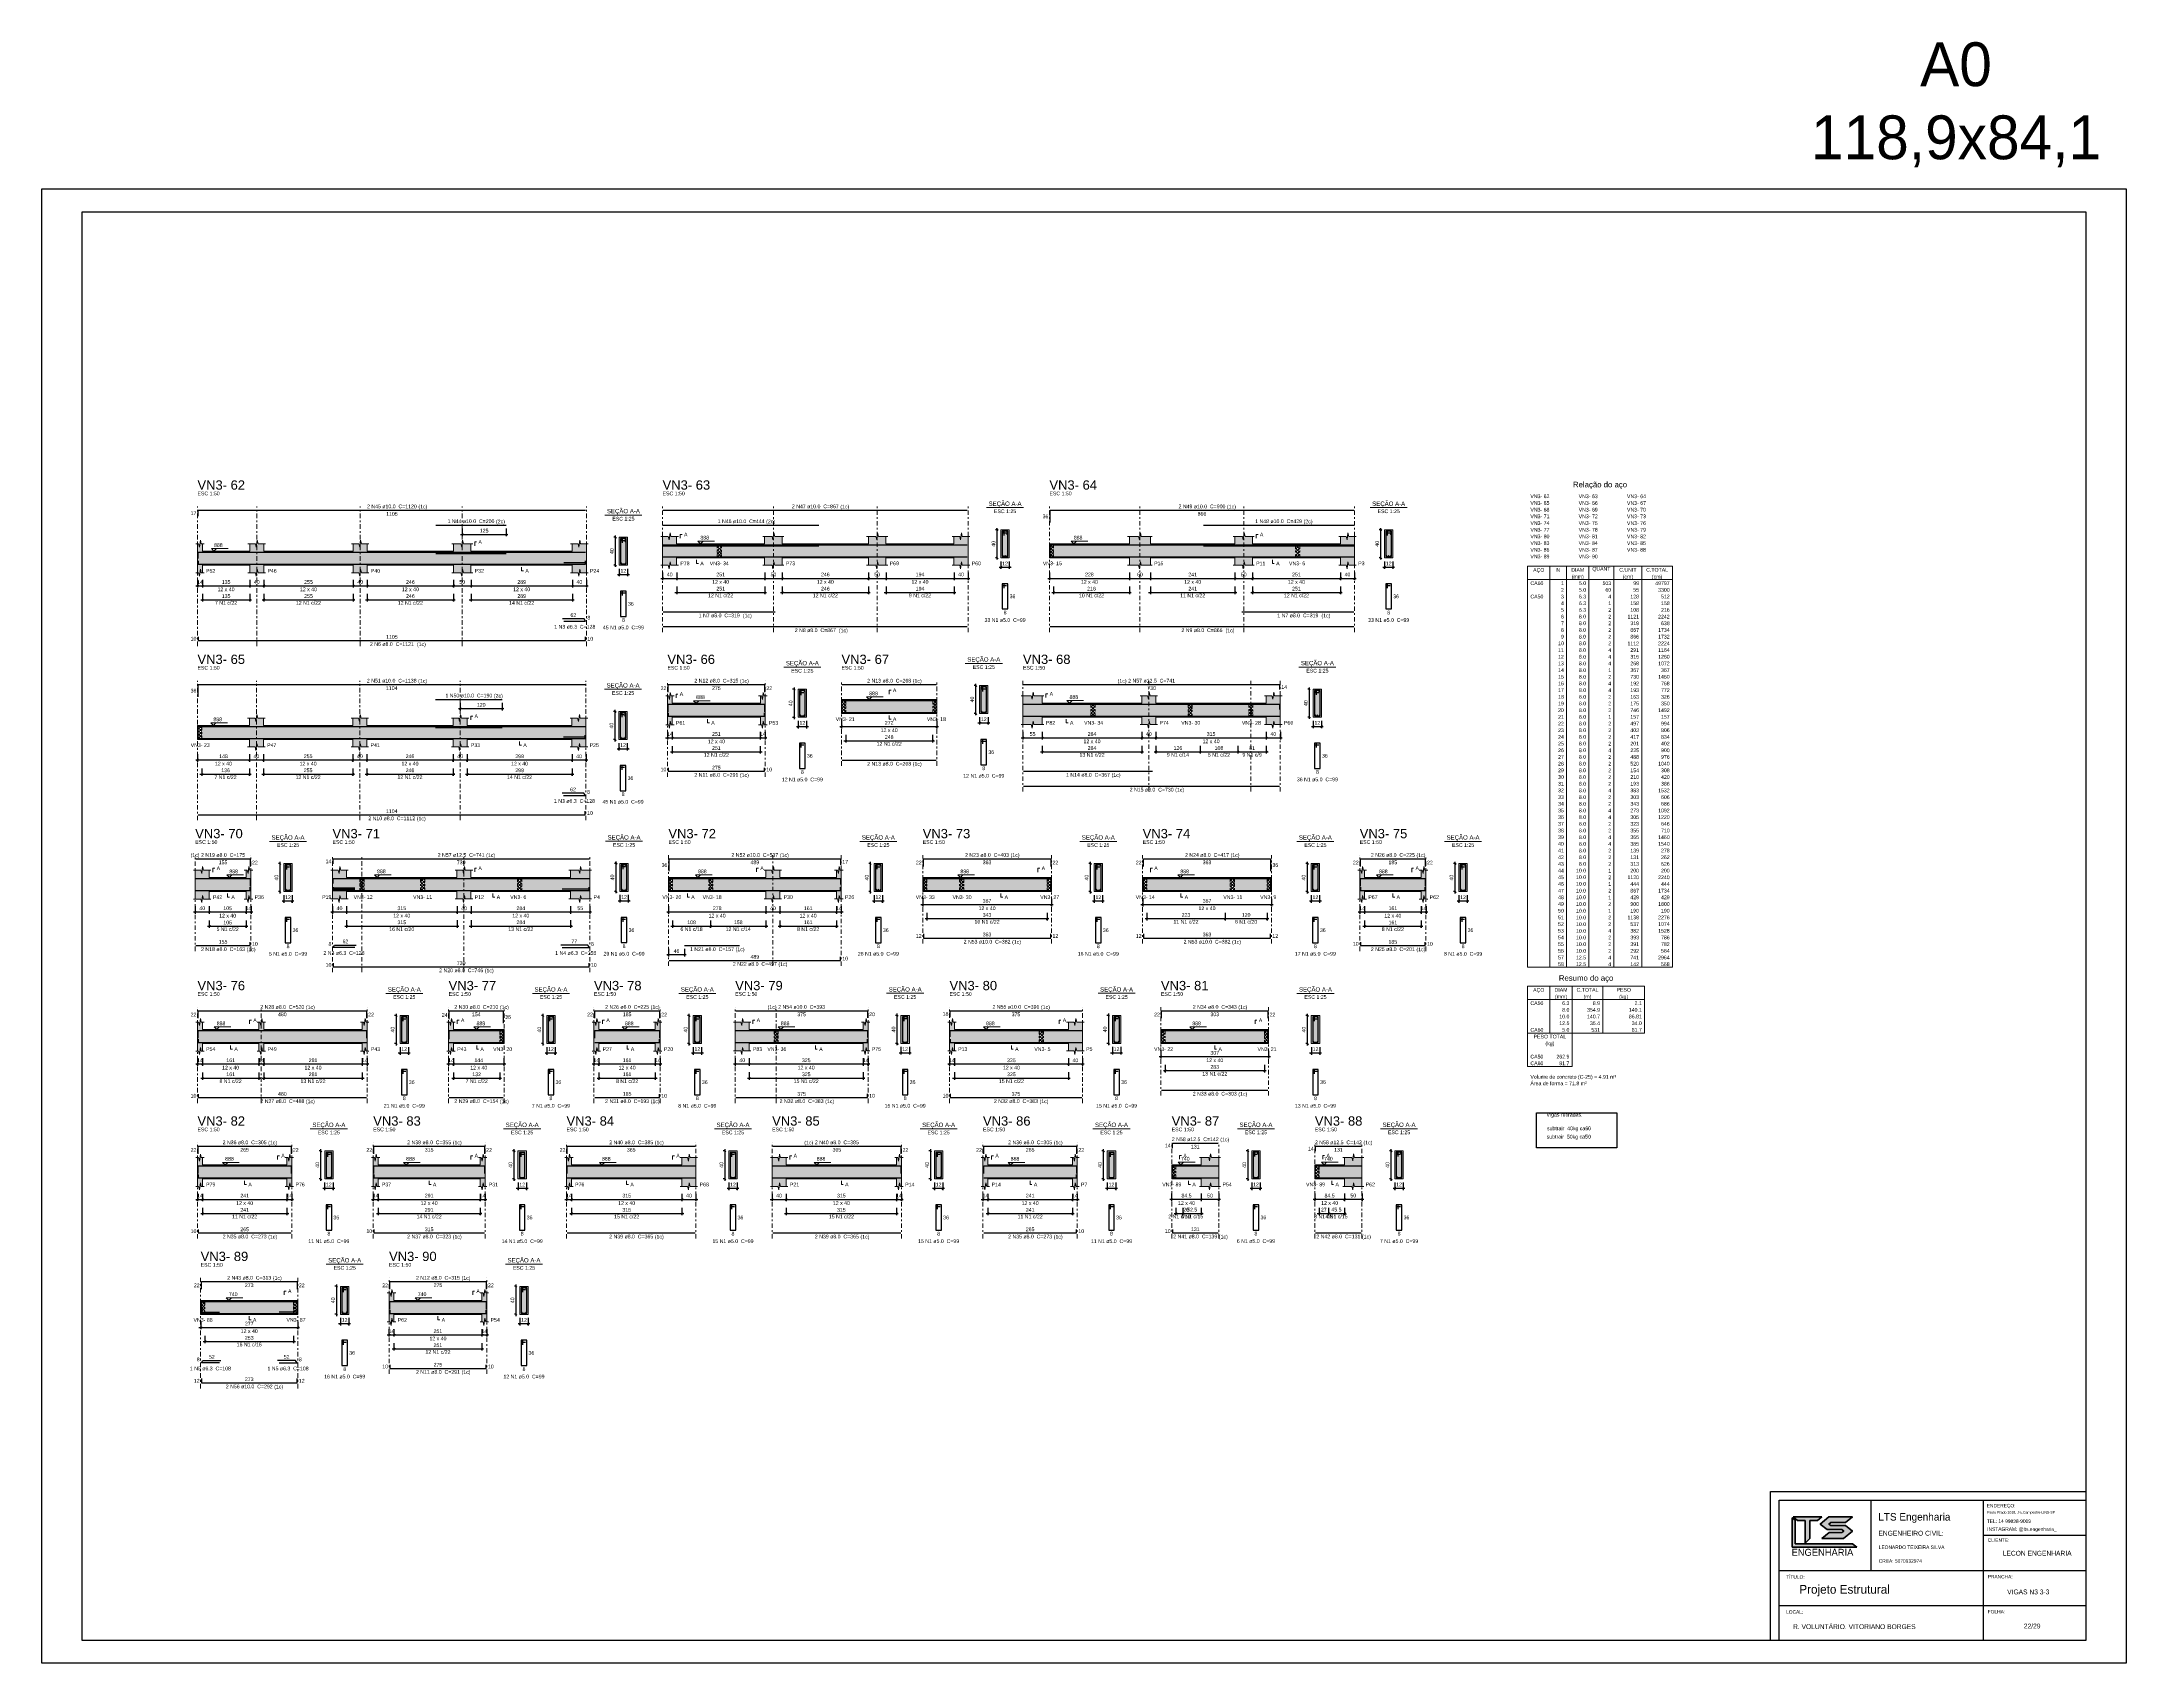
# Model space of a CAD drawing. Header units: millimetres. Extents: x -8 to 605, y -494 to 220.
# Drawn here: x 486.5 to 605.4, y -494.1 to -401.6 of the extents above; entities that cross this region are included whole.
import ezdxf

# ---------------------------------------------------------------- set-up
doc = ezdxf.new("R2010")
doc.units = ezdxf.units.MM
doc.header["$MEASUREMENT"] = 0
doc.linetypes.add('DASHDOT', pattern=[2.54, 1.27, -0.635, 0, -0.635])
doc.linetypes.add('NULL', pattern=[0])
for name, color, linetype, lineweight in [('Descrição da armadura', 7, 'Continuous', 0), ('DT-Barras na forma', 7, 'Continuous', 30), ('DT-Barras no corte', 5, 'Continuous', 5), ('DT-Barras rebatidas', 7, 'Continuous', 30), ('DT-Cotas', 7, 'Continuous', 5), ('DT-Forma', 5, 'Continuous', 5), ('DT-Hachura forma vigas', 252, 'Continuous', 5), ('DT-Hachura intersecção vigas', 9, 'Continuous', 5), ('DT-Hachura seção vigas', 252, 'Continuous', 5), ('DT-Pontilhado', 9, 'DASHDOT', 5), ('DT-Relação do aço', 1, 'Continuous', 20), ('DT-Textos', 7, 'Continuous', 5), ('DT-Título', 5, 'Continuous', 20), ('Textos armaduras', 7, 'Continuous', 0)]:
    doc.layers.add(name, color=color, linetype=linetype, lineweight=lineweight)
doc.layers.add('FOLHA', color=7, linetype='Continuous')
doc.styles.add('Arial', font='arial.ttf')
doc.dimstyles.new('UM_25.000000', dxfattribs={"dimtxt": 0.18, "dimasz": 0.1, "dimexe": 0.1, "dimexo": 0.2, "dimgap": 0, "dimtad": 1, "dimtih": 1, "dimtoh": 1, "dimdec": 1, "dimlfac": 25, "dimzin": 0, "dimdsep": 46, "dimtxsty": 'Standard', "dimcen": 0.09, "dimdle": 0.1, "dimadec": 1, "dimazin": 2, "dimtfac": 1, "dimtdec": 4, "dimtofl": 0, "dimtmove": 0, "dimatfit": 3, "dimfxl": 1, "dimtolj": 1, "dimarcsym": 0})
doc.dimstyles.new('UM_50.000000', dxfattribs={"dimtxt": 0.18, "dimasz": 0.1, "dimexe": 0.1, "dimexo": 0.2, "dimgap": 0, "dimtad": 1, "dimtih": 1, "dimtoh": 1, "dimdec": 1, "dimlfac": 50, "dimzin": 0, "dimdsep": 46, "dimtxsty": 'Standard', "dimcen": 0.09, "dimdle": 0.1, "dimadec": 1, "dimazin": 2, "dimtfac": 1, "dimtdec": 4, "dimtofl": 0, "dimtmove": 0, "dimatfit": 3, "dimfxl": 1, "dimtolj": 1, "dimarcsym": 0})
pattern_1 = [(45, (491.48074, -487.50912), (-0.08838835, 0.08838835), []), (135, (491.48074, -487.50912), (-0.08838835, -0.08838835), [])]

# ---------------------------------------------------------------- blocks, each defined once
blk = doc.blocks.new('_Oblique')
at = {"color": 0, "linetype": 'ByBlock', "lineweight": -2}
blk.add_line((-0.5, -0.5), (0.5, 0.5), dxfattribs=at)
blk = doc.blocks.new('*D5069')
at = {"layer": 'Defpoints', "color": 0, "transparency": 16777216}
for p in [(495.38, -432.08), (495.66, -432.08), (495.66, -432.61)]:
    blk.add_point(p, dxfattribs=at)
at = {"layer": 'DT-Cotas', "color": 0, "lineweight": -2, "transparency": 16777216}
for p, q in [((495.28, -432.61), (495.76, -432.61)), ((495.38, -432.28), (495.38, -432.71)), ((495.66, -432.28), (495.66, -432.71))]:
    blk.add_line(p, q, dxfattribs=at)
at = {"layer": 'DT-Cotas', "color": 0, "lineweight": -2, "transparency": 16777216, "xscale": 0.1, "yscale": 0.1, "zscale": 0.1, "rotation": 180}
blk.add_blockref('_Oblique', (495.38, -432.61), dxfattribs=at)
at = {"layer": 'DT-Cotas', "color": 0, "lineweight": -2, "transparency": 16777216, "xscale": 0.1, "yscale": 0.1, "zscale": 0.1}
blk.add_blockref('_Oblique', (495.66, -432.61), dxfattribs=at)
at = {"layer": 'DT-Cotas', "color": 7, "transparency": 16777216, "insert": (495.52, -432.4), "char_height": 0.212, "attachment_point": 5, "rotation": 0.0057, "style": 'Arial'}
blk.add_mtext('\\A1;14', dxfattribs=at)
blk = doc.blocks.new('*D5070')
at = {"layer": 'Defpoints', "color": 0, "transparency": 16777216}
for p in [(495.66, -432.08), (498.36, -432.08), (498.36, -432.61)]:
    blk.add_point(p, dxfattribs=at)
at = {"layer": 'DT-Cotas', "color": 0, "lineweight": -2, "transparency": 16777216}
for p, q in [((495.56, -432.61), (498.46, -432.61)), ((495.66, -432.28), (495.66, -432.71)), ((498.36, -432.28), (498.36, -432.71))]:
    blk.add_line(p, q, dxfattribs=at)
at = {"layer": 'DT-Cotas', "color": 0, "lineweight": -2, "transparency": 16777216, "xscale": 0.1, "yscale": 0.1, "zscale": 0.1, "rotation": 180}
blk.add_blockref('_Oblique', (495.66, -432.61), dxfattribs=at)
at = {"layer": 'DT-Cotas', "color": 0, "lineweight": -2, "transparency": 16777216, "xscale": 0.1, "yscale": 0.1, "zscale": 0.1}
blk.add_blockref('_Oblique', (498.36, -432.61), dxfattribs=at)
at = {"layer": 'DT-Cotas', "color": 7, "transparency": 16777216, "insert": (497.01, -432.4), "char_height": 0.212, "attachment_point": 5, "rotation": 0.0057, "style": 'Arial'}
blk.add_mtext('\\A1;135', dxfattribs=at)
blk = doc.blocks.new('*D5071')
at = {"layer": 'Defpoints', "color": 0, "transparency": 16777216}
for p in [(498.36, -432.08), (499.16, -432.08), (499.16, -432.61)]:
    blk.add_point(p, dxfattribs=at)
at = {"layer": 'DT-Cotas', "color": 0, "lineweight": -2, "transparency": 16777216}
for p, q in [((498.26, -432.61), (499.26, -432.61)), ((498.36, -432.28), (498.36, -432.71)), ((499.16, -432.28), (499.16, -432.71))]:
    blk.add_line(p, q, dxfattribs=at)
at = {"layer": 'DT-Cotas', "color": 0, "lineweight": -2, "transparency": 16777216, "xscale": 0.1, "yscale": 0.1, "zscale": 0.1, "rotation": 180}
blk.add_blockref('_Oblique', (498.36, -432.61), dxfattribs=at)
at = {"layer": 'DT-Cotas', "color": 0, "lineweight": -2, "transparency": 16777216, "xscale": 0.1, "yscale": 0.1, "zscale": 0.1}
blk.add_blockref('_Oblique', (499.16, -432.61), dxfattribs=at)
at = {"layer": 'DT-Cotas', "color": 7, "transparency": 16777216, "insert": (498.76, -432.4), "char_height": 0.212, "attachment_point": 5, "rotation": 0.0057, "style": 'Arial'}
blk.add_mtext('\\A1;40', dxfattribs=at)
blk = doc.blocks.new('*D5072')
at = {"layer": 'Defpoints', "color": 0, "transparency": 16777216}
for p in [(499.16, -432.08), (504.26, -432.08), (504.26, -432.61)]:
    blk.add_point(p, dxfattribs=at)
at = {"layer": 'DT-Cotas', "color": 0, "lineweight": -2, "transparency": 16777216}
for p, q in [((499.06, -432.61), (504.36, -432.61)), ((499.16, -432.28), (499.16, -432.71)), ((504.26, -432.28), (504.26, -432.71))]:
    blk.add_line(p, q, dxfattribs=at)
at = {"layer": 'DT-Cotas', "color": 0, "lineweight": -2, "transparency": 16777216, "xscale": 0.1, "yscale": 0.1, "zscale": 0.1, "rotation": 180}
blk.add_blockref('_Oblique', (499.16, -432.61), dxfattribs=at)
at = {"layer": 'DT-Cotas', "color": 0, "lineweight": -2, "transparency": 16777216, "xscale": 0.1, "yscale": 0.1, "zscale": 0.1}
blk.add_blockref('_Oblique', (504.26, -432.61), dxfattribs=at)
at = {"layer": 'DT-Cotas', "color": 7, "transparency": 16777216, "insert": (501.71, -432.4), "char_height": 0.212, "attachment_point": 5, "rotation": 0.0057, "style": 'Arial'}
blk.add_mtext('\\A1;255', dxfattribs=at)
blk = doc.blocks.new('*D5073')
at = {"layer": 'Defpoints', "color": 0, "transparency": 16777216}
for p in [(504.26, -432.08), (505.06, -432.08), (505.06, -432.61)]:
    blk.add_point(p, dxfattribs=at)
at = {"layer": 'DT-Cotas', "color": 0, "lineweight": -2, "transparency": 16777216}
for p, q in [((504.16, -432.61), (505.16, -432.61)), ((504.26, -432.28), (504.26, -432.71)), ((505.06, -432.28), (505.06, -432.71))]:
    blk.add_line(p, q, dxfattribs=at)
at = {"layer": 'DT-Cotas', "color": 0, "lineweight": -2, "transparency": 16777216, "xscale": 0.1, "yscale": 0.1, "zscale": 0.1, "rotation": 180}
blk.add_blockref('_Oblique', (504.26, -432.61), dxfattribs=at)
at = {"layer": 'DT-Cotas', "color": 0, "lineweight": -2, "transparency": 16777216, "xscale": 0.1, "yscale": 0.1, "zscale": 0.1}
blk.add_blockref('_Oblique', (505.06, -432.61), dxfattribs=at)
at = {"layer": 'DT-Cotas', "color": 7, "transparency": 16777216, "insert": (504.66, -432.4), "char_height": 0.212, "attachment_point": 5, "rotation": 0.0057, "style": 'Arial'}
blk.add_mtext('\\A1;40', dxfattribs=at)
blk = doc.blocks.new('*D5074')
at = {"layer": 'Defpoints', "color": 0, "transparency": 16777216}
for p in [(505.06, -432.08), (509.98, -432.08), (509.98, -432.61)]:
    blk.add_point(p, dxfattribs=at)
at = {"layer": 'DT-Cotas', "color": 0, "lineweight": -2, "transparency": 16777216}
for p, q in [((504.96, -432.61), (510.08, -432.61)), ((505.06, -432.28), (505.06, -432.71)), ((509.98, -432.28), (509.98, -432.71))]:
    blk.add_line(p, q, dxfattribs=at)
at = {"layer": 'DT-Cotas', "color": 0, "lineweight": -2, "transparency": 16777216, "xscale": 0.1, "yscale": 0.1, "zscale": 0.1, "rotation": 180}
blk.add_blockref('_Oblique', (505.06, -432.61), dxfattribs=at)
at = {"layer": 'DT-Cotas', "color": 0, "lineweight": -2, "transparency": 16777216, "xscale": 0.1, "yscale": 0.1, "zscale": 0.1}
blk.add_blockref('_Oblique', (509.98, -432.61), dxfattribs=at)
at = {"layer": 'DT-Cotas', "color": 7, "transparency": 16777216, "insert": (507.52, -432.4), "char_height": 0.212, "attachment_point": 5, "rotation": 0.0057, "style": 'Arial'}
blk.add_mtext('\\A1;246', dxfattribs=at)
blk = doc.blocks.new('*D5075')
at = {"layer": 'Defpoints', "color": 0, "transparency": 16777216}
for p in [(509.98, -432.08), (510.98, -432.08), (510.98, -432.61)]:
    blk.add_point(p, dxfattribs=at)
at = {"layer": 'DT-Cotas', "color": 0, "lineweight": -2, "transparency": 16777216}
for p, q in [((509.88, -432.61), (511.08, -432.61)), ((509.98, -432.28), (509.98, -432.71)), ((510.98, -432.28), (510.98, -432.71))]:
    blk.add_line(p, q, dxfattribs=at)
at = {"layer": 'DT-Cotas', "color": 0, "lineweight": -2, "transparency": 16777216, "xscale": 0.1, "yscale": 0.1, "zscale": 0.1, "rotation": 180}
blk.add_blockref('_Oblique', (509.98, -432.61), dxfattribs=at)
at = {"layer": 'DT-Cotas', "color": 0, "lineweight": -2, "transparency": 16777216, "xscale": 0.1, "yscale": 0.1, "zscale": 0.1}
blk.add_blockref('_Oblique', (510.98, -432.61), dxfattribs=at)
at = {"layer": 'DT-Cotas', "color": 7, "transparency": 16777216, "insert": (510.48, -432.4), "char_height": 0.212, "attachment_point": 5, "rotation": 0.0057, "style": 'Arial'}
blk.add_mtext('\\A1;50', dxfattribs=at)
blk = doc.blocks.new('*D5076')
at = {"layer": 'Defpoints', "color": 0, "transparency": 16777216}
for p in [(510.98, -432.08), (516.76, -432.08), (516.76, -432.61)]:
    blk.add_point(p, dxfattribs=at)
at = {"layer": 'DT-Cotas', "color": 0, "lineweight": -2, "transparency": 16777216}
for p, q in [((510.88, -432.61), (516.86, -432.61)), ((510.98, -432.28), (510.98, -432.71)), ((516.76, -432.28), (516.76, -432.71))]:
    blk.add_line(p, q, dxfattribs=at)
at = {"layer": 'DT-Cotas', "color": 0, "lineweight": -2, "transparency": 16777216, "xscale": 0.1, "yscale": 0.1, "zscale": 0.1, "rotation": 180}
blk.add_blockref('_Oblique', (510.98, -432.61), dxfattribs=at)
at = {"layer": 'DT-Cotas', "color": 0, "lineweight": -2, "transparency": 16777216, "xscale": 0.1, "yscale": 0.1, "zscale": 0.1}
blk.add_blockref('_Oblique', (516.76, -432.61), dxfattribs=at)
at = {"layer": 'DT-Cotas', "color": 7, "transparency": 16777216, "insert": (513.87, -432.4), "char_height": 0.212, "attachment_point": 5, "rotation": 0.0057, "style": 'Arial'}
blk.add_mtext('\\A1;289', dxfattribs=at)
blk = doc.blocks.new('*D5077')
at = {"layer": 'Defpoints', "color": 0, "transparency": 16777216}
for p in [(516.76, -432.08), (517.56, -432.08), (517.56, -432.61)]:
    blk.add_point(p, dxfattribs=at)
at = {"layer": 'DT-Cotas', "color": 0, "lineweight": -2, "transparency": 16777216}
for p, q in [((516.66, -432.61), (517.66, -432.61)), ((516.76, -432.28), (516.76, -432.71)), ((517.56, -432.28), (517.56, -432.71))]:
    blk.add_line(p, q, dxfattribs=at)
at = {"layer": 'DT-Cotas', "color": 0, "lineweight": -2, "transparency": 16777216, "xscale": 0.1, "yscale": 0.1, "zscale": 0.1, "rotation": 180}
blk.add_blockref('_Oblique', (516.76, -432.61), dxfattribs=at)
at = {"layer": 'DT-Cotas', "color": 0, "lineweight": -2, "transparency": 16777216, "xscale": 0.1, "yscale": 0.1, "zscale": 0.1}
blk.add_blockref('_Oblique', (517.56, -432.61), dxfattribs=at)
at = {"layer": 'DT-Cotas', "color": 7, "transparency": 16777216, "insert": (517.16, -432.4), "char_height": 0.212, "attachment_point": 5, "rotation": 0.0057, "style": 'Arial'}
blk.add_mtext('\\A1;40', dxfattribs=at)
blk = doc.blocks.new('*D5078')
at = {"layer": 'Defpoints', "color": 0, "transparency": 16777216}
for p in [(510.48, -429.15), (512.98, -429.15), (512.98, -429.68)]:
    blk.add_point(p, dxfattribs=at)
at = {"layer": 'DT-Cotas', "color": 0, "lineweight": -2, "transparency": 16777216}
for p, q in [((510.38, -429.68), (513.08, -429.68)), ((510.48, -429.35), (510.48, -429.78)), ((512.98, -429.35), (512.98, -429.78))]:
    blk.add_line(p, q, dxfattribs=at)
at = {"layer": 'DT-Cotas', "color": 0, "lineweight": -2, "transparency": 16777216, "xscale": 0.1, "yscale": 0.1, "zscale": 0.1, "rotation": 180}
blk.add_blockref('_Oblique', (510.48, -429.68), dxfattribs=at)
at = {"layer": 'DT-Cotas', "color": 0, "lineweight": -2, "transparency": 16777216, "xscale": 0.1, "yscale": 0.1, "zscale": 0.1}
blk.add_blockref('_Oblique', (512.98, -429.68), dxfattribs=at)
at = {"layer": 'DT-Cotas', "color": 7, "transparency": 16777216, "insert": (511.73, -429.47), "char_height": 0.212, "attachment_point": 5, "rotation": 0.0057, "style": 'Arial'}
blk.add_mtext('\\A1;125', dxfattribs=at)
blk = doc.blocks.new('*D5079')
at = {"layer": 'Defpoints', "color": 0, "transparency": 16777216}
for p in [(519.22, -429.84), (519.43, -429.84), (519.43, -431.44)]:
    blk.add_point(p, dxfattribs=at)
at = {"layer": 'DT-Cotas', "color": 0, "lineweight": -2, "transparency": 16777216}
for p, q in [((519.23, -429.84), (519.12, -429.84)), ((519.22, -431.54), (519.22, -429.74)), ((519.23, -431.44), (519.12, -431.44))]:
    blk.add_line(p, q, dxfattribs=at)
at = {"layer": 'DT-Cotas', "color": 0, "lineweight": -2, "transparency": 16777216, "xscale": 0.1, "yscale": 0.1, "zscale": 0.1}
for p, rotation in [((519.22, -429.84), 90), ((519.22, -431.44), 270)]:
    blk.add_blockref('_Oblique', p, dxfattribs=dict(at, rotation=rotation))
at = {"layer": 'DT-Cotas', "color": 7, "transparency": 16777216, "insert": (519.01, -430.64), "char_height": 0.212, "attachment_point": 5, "rotation": 90, "style": 'Arial'}
blk.add_mtext('\\A1;40', dxfattribs=at)
blk = doc.blocks.new('*D5080')
at = {"layer": 'Defpoints', "color": 0, "transparency": 16777216}
for p in [(519.43, -431.44), (519.91, -431.44), (519.91, -431.97)]:
    blk.add_point(p, dxfattribs=at)
at = {"layer": 'DT-Cotas', "color": 0, "lineweight": -2, "transparency": 16777216}
for p, q in [((519.33, -431.97), (520.01, -431.97)), ((519.43, -431.64), (519.43, -432.07)), ((519.91, -431.64), (519.91, -432.07))]:
    blk.add_line(p, q, dxfattribs=at)
at = {"layer": 'DT-Cotas', "color": 0, "lineweight": -2, "transparency": 16777216, "xscale": 0.1, "yscale": 0.1, "zscale": 0.1, "rotation": 180}
blk.add_blockref('_Oblique', (519.43, -431.97), dxfattribs=at)
at = {"layer": 'DT-Cotas', "color": 0, "lineweight": -2, "transparency": 16777216, "xscale": 0.1, "yscale": 0.1, "zscale": 0.1}
blk.add_blockref('_Oblique', (519.91, -431.97), dxfattribs=at)
at = {"layer": 'DT-Cotas', "color": 7, "transparency": 16777216, "insert": (519.67, -431.76), "char_height": 0.212, "attachment_point": 5, "rotation": 0.0057, "style": 'Arial'}
blk.add_mtext('\\A1;12', dxfattribs=at)
blk = doc.blocks.new('*D5081')
at = {"layer": 'Defpoints', "color": 0, "transparency": 16777216}
for p in [(495.66, -432.88), (498.36, -432.88), (498.36, -433.41)]:
    blk.add_point(p, dxfattribs=at)
at = {"layer": 'DT-Cotas', "color": 0, "lineweight": -2, "transparency": 16777216}
for p, q in [((495.56, -433.41), (498.46, -433.41)), ((495.66, -433.08), (495.66, -433.51)), ((498.36, -433.08), (498.36, -433.51))]:
    blk.add_line(p, q, dxfattribs=at)
at = {"layer": 'DT-Cotas', "color": 0, "lineweight": -2, "transparency": 16777216, "xscale": 0.1, "yscale": 0.1, "zscale": 0.1, "rotation": 180}
blk.add_blockref('_Oblique', (495.66, -433.41), dxfattribs=at)
at = {"layer": 'DT-Cotas', "color": 0, "lineweight": -2, "transparency": 16777216, "xscale": 0.1, "yscale": 0.1, "zscale": 0.1}
blk.add_blockref('_Oblique', (498.36, -433.41), dxfattribs=at)
at = {"layer": 'DT-Cotas', "color": 7, "transparency": 16777216, "insert": (497.01, -433.2), "char_height": 0.212, "attachment_point": 5, "rotation": 0.0057, "style": 'Arial'}
blk.add_mtext('\\A1;135', dxfattribs=at)
blk = doc.blocks.new('*D5082')
at = {"layer": 'Defpoints', "color": 0, "transparency": 16777216}
for p in [(499.16, -432.88), (504.26, -432.88), (504.26, -433.41)]:
    blk.add_point(p, dxfattribs=at)
at = {"layer": 'DT-Cotas', "color": 0, "lineweight": -2, "transparency": 16777216}
for p, q in [((499.06, -433.41), (504.36, -433.41)), ((499.16, -433.08), (499.16, -433.51)), ((504.26, -433.08), (504.26, -433.51))]:
    blk.add_line(p, q, dxfattribs=at)
at = {"layer": 'DT-Cotas', "color": 0, "lineweight": -2, "transparency": 16777216, "xscale": 0.1, "yscale": 0.1, "zscale": 0.1, "rotation": 180}
blk.add_blockref('_Oblique', (499.16, -433.41), dxfattribs=at)
at = {"layer": 'DT-Cotas', "color": 0, "lineweight": -2, "transparency": 16777216, "xscale": 0.1, "yscale": 0.1, "zscale": 0.1}
blk.add_blockref('_Oblique', (504.26, -433.41), dxfattribs=at)
at = {"layer": 'DT-Cotas', "color": 7, "transparency": 16777216, "insert": (501.71, -433.2), "char_height": 0.212, "attachment_point": 5, "rotation": 0.0057, "style": 'Arial'}
blk.add_mtext('\\A1;255', dxfattribs=at)
blk = doc.blocks.new('*D5083')
at = {"layer": 'Defpoints', "color": 0, "transparency": 16777216}
for p in [(505.06, -432.88), (509.98, -432.88), (509.98, -433.41)]:
    blk.add_point(p, dxfattribs=at)
at = {"layer": 'DT-Cotas', "color": 0, "lineweight": -2, "transparency": 16777216}
for p, q in [((504.96, -433.41), (510.08, -433.41)), ((505.06, -433.08), (505.06, -433.51)), ((509.98, -433.08), (509.98, -433.51))]:
    blk.add_line(p, q, dxfattribs=at)
at = {"layer": 'DT-Cotas', "color": 0, "lineweight": -2, "transparency": 16777216, "xscale": 0.1, "yscale": 0.1, "zscale": 0.1, "rotation": 180}
blk.add_blockref('_Oblique', (505.06, -433.41), dxfattribs=at)
at = {"layer": 'DT-Cotas', "color": 0, "lineweight": -2, "transparency": 16777216, "xscale": 0.1, "yscale": 0.1, "zscale": 0.1}
blk.add_blockref('_Oblique', (509.98, -433.41), dxfattribs=at)
at = {"layer": 'DT-Cotas', "color": 7, "transparency": 16777216, "insert": (507.52, -433.2), "char_height": 0.212, "attachment_point": 5, "rotation": 0.0057, "style": 'Arial'}
blk.add_mtext('\\A1;246', dxfattribs=at)
blk = doc.blocks.new('*D5084')
at = {"layer": 'Defpoints', "color": 0, "transparency": 16777216}
for p in [(510.98, -432.88), (516.76, -432.88), (516.76, -433.41)]:
    blk.add_point(p, dxfattribs=at)
at = {"layer": 'DT-Cotas', "color": 0, "lineweight": -2, "transparency": 16777216}
for p, q in [((510.88, -433.41), (516.86, -433.41)), ((510.98, -433.08), (510.98, -433.51)), ((516.76, -433.08), (516.76, -433.51))]:
    blk.add_line(p, q, dxfattribs=at)
at = {"layer": 'DT-Cotas', "color": 0, "lineweight": -2, "transparency": 16777216, "xscale": 0.1, "yscale": 0.1, "zscale": 0.1, "rotation": 180}
blk.add_blockref('_Oblique', (510.98, -433.41), dxfattribs=at)
at = {"layer": 'DT-Cotas', "color": 0, "lineweight": -2, "transparency": 16777216, "xscale": 0.1, "yscale": 0.1, "zscale": 0.1}
blk.add_blockref('_Oblique', (516.76, -433.41), dxfattribs=at)
at = {"layer": 'DT-Cotas', "color": 7, "transparency": 16777216, "insert": (513.87, -433.2), "char_height": 0.212, "attachment_point": 5, "rotation": 0.0057, "style": 'Arial'}
blk.add_mtext('\\A1;289', dxfattribs=at)
blk = doc.blocks.new('*D5085')
at = {"layer": 'Defpoints', "color": 0, "transparency": 16777216}
for p in [(521.91, -431.66), (522.71, -431.66), (522.71, -432.19)]:
    blk.add_point(p, dxfattribs=at)
at = {"layer": 'DT-Cotas', "color": 0, "lineweight": -2, "transparency": 16777216}
for p, q in [((521.81, -432.19), (522.81, -432.19)), ((521.91, -431.86), (521.91, -432.29)), ((522.71, -431.86), (522.71, -432.29))]:
    blk.add_line(p, q, dxfattribs=at)
at = {"layer": 'DT-Cotas', "color": 0, "lineweight": -2, "transparency": 16777216, "xscale": 0.1, "yscale": 0.1, "zscale": 0.1, "rotation": 180}
blk.add_blockref('_Oblique', (521.91, -432.19), dxfattribs=at)
at = {"layer": 'DT-Cotas', "color": 0, "lineweight": -2, "transparency": 16777216, "xscale": 0.1, "yscale": 0.1, "zscale": 0.1}
blk.add_blockref('_Oblique', (522.71, -432.19), dxfattribs=at)
at = {"layer": 'DT-Cotas', "color": 7, "transparency": 16777216, "insert": (522.31, -431.97), "char_height": 0.212, "attachment_point": 5, "rotation": 0.0057, "style": 'Arial'}
blk.add_mtext('\\A1;40', dxfattribs=at)
blk = doc.blocks.new('*D5086')
at = {"layer": 'Defpoints', "color": 0, "transparency": 16777216}
for p in [(522.71, -431.66), (527.73, -431.66), (527.73, -432.19)]:
    blk.add_point(p, dxfattribs=at)
at = {"layer": 'DT-Cotas', "color": 0, "lineweight": -2, "transparency": 16777216}
for p, q in [((522.61, -432.19), (527.83, -432.19)), ((522.71, -431.86), (522.71, -432.29)), ((527.73, -431.86), (527.73, -432.29))]:
    blk.add_line(p, q, dxfattribs=at)
at = {"layer": 'DT-Cotas', "color": 0, "lineweight": -2, "transparency": 16777216, "xscale": 0.1, "yscale": 0.1, "zscale": 0.1, "rotation": 180}
blk.add_blockref('_Oblique', (522.71, -432.19), dxfattribs=at)
at = {"layer": 'DT-Cotas', "color": 0, "lineweight": -2, "transparency": 16777216, "xscale": 0.1, "yscale": 0.1, "zscale": 0.1}
blk.add_blockref('_Oblique', (527.73, -432.19), dxfattribs=at)
at = {"layer": 'DT-Cotas', "color": 7, "transparency": 16777216, "insert": (525.22, -431.97), "char_height": 0.212, "attachment_point": 5, "rotation": 0.0057, "style": 'Arial'}
blk.add_mtext('\\A1;251', dxfattribs=at)
blk = doc.blocks.new('*D5087')
at = {"layer": 'Defpoints', "color": 0, "transparency": 16777216}
for p in [(527.73, -431.66), (528.73, -431.66), (528.73, -432.19)]:
    blk.add_point(p, dxfattribs=at)
at = {"layer": 'DT-Cotas', "color": 0, "lineweight": -2, "transparency": 16777216}
for p, q in [((527.63, -432.19), (528.83, -432.19)), ((527.73, -431.86), (527.73, -432.29)), ((528.73, -431.86), (528.73, -432.29))]:
    blk.add_line(p, q, dxfattribs=at)
at = {"layer": 'DT-Cotas', "color": 0, "lineweight": -2, "transparency": 16777216, "xscale": 0.1, "yscale": 0.1, "zscale": 0.1, "rotation": 180}
blk.add_blockref('_Oblique', (527.73, -432.19), dxfattribs=at)
at = {"layer": 'DT-Cotas', "color": 0, "lineweight": -2, "transparency": 16777216, "xscale": 0.1, "yscale": 0.1, "zscale": 0.1}
blk.add_blockref('_Oblique', (528.73, -432.19), dxfattribs=at)
at = {"layer": 'DT-Cotas', "color": 7, "transparency": 16777216, "insert": (528.23, -431.97), "char_height": 0.212, "attachment_point": 5, "rotation": 0.0057, "style": 'Arial'}
blk.add_mtext('\\A1;50', dxfattribs=at)
blk = doc.blocks.new('*D5088')
at = {"layer": 'Defpoints', "color": 0, "transparency": 16777216}
for p in [(528.73, -431.66), (533.65, -431.66), (533.65, -432.19)]:
    blk.add_point(p, dxfattribs=at)
at = {"layer": 'DT-Cotas', "color": 0, "lineweight": -2, "transparency": 16777216}
for p, q in [((528.63, -432.19), (533.75, -432.19)), ((528.73, -431.86), (528.73, -432.29)), ((533.65, -431.86), (533.65, -432.29))]:
    blk.add_line(p, q, dxfattribs=at)
at = {"layer": 'DT-Cotas', "color": 0, "lineweight": -2, "transparency": 16777216, "xscale": 0.1, "yscale": 0.1, "zscale": 0.1, "rotation": 180}
blk.add_blockref('_Oblique', (528.73, -432.19), dxfattribs=at)
at = {"layer": 'DT-Cotas', "color": 0, "lineweight": -2, "transparency": 16777216, "xscale": 0.1, "yscale": 0.1, "zscale": 0.1}
blk.add_blockref('_Oblique', (533.65, -432.19), dxfattribs=at)
at = {"layer": 'DT-Cotas', "color": 7, "transparency": 16777216, "insert": (531.19, -431.97), "char_height": 0.212, "attachment_point": 5, "rotation": 0.0057, "style": 'Arial'}
blk.add_mtext('\\A1;246', dxfattribs=at)
blk = doc.blocks.new('*D5089')
at = {"layer": 'Defpoints', "color": 0, "transparency": 16777216}
for p in [(533.65, -431.66), (534.65, -431.66), (534.65, -432.19)]:
    blk.add_point(p, dxfattribs=at)
at = {"layer": 'DT-Cotas', "color": 0, "lineweight": -2, "transparency": 16777216}
for p, q in [((533.55, -432.19), (534.75, -432.19)), ((533.65, -431.86), (533.65, -432.29)), ((534.65, -431.86), (534.65, -432.29))]:
    blk.add_line(p, q, dxfattribs=at)
at = {"layer": 'DT-Cotas', "color": 0, "lineweight": -2, "transparency": 16777216, "xscale": 0.1, "yscale": 0.1, "zscale": 0.1, "rotation": 180}
blk.add_blockref('_Oblique', (533.65, -432.19), dxfattribs=at)
at = {"layer": 'DT-Cotas', "color": 0, "lineweight": -2, "transparency": 16777216, "xscale": 0.1, "yscale": 0.1, "zscale": 0.1}
blk.add_blockref('_Oblique', (534.65, -432.19), dxfattribs=at)
at = {"layer": 'DT-Cotas', "color": 7, "transparency": 16777216, "insert": (534.15, -431.97), "char_height": 0.212, "attachment_point": 5, "rotation": 0.0057, "style": 'Arial'}
blk.add_mtext('\\A1;50', dxfattribs=at)
blk = doc.blocks.new('*D5090')
at = {"layer": 'Defpoints', "color": 0, "transparency": 16777216}
for p in [(534.65, -431.66), (538.53, -431.66), (538.53, -432.19)]:
    blk.add_point(p, dxfattribs=at)
at = {"layer": 'DT-Cotas', "color": 0, "lineweight": -2, "transparency": 16777216}
for p, q in [((534.55, -432.19), (538.63, -432.19)), ((534.65, -431.86), (534.65, -432.29)), ((538.53, -431.86), (538.53, -432.29))]:
    blk.add_line(p, q, dxfattribs=at)
at = {"layer": 'DT-Cotas', "color": 0, "lineweight": -2, "transparency": 16777216, "xscale": 0.1, "yscale": 0.1, "zscale": 0.1, "rotation": 180}
blk.add_blockref('_Oblique', (534.65, -432.19), dxfattribs=at)
at = {"layer": 'DT-Cotas', "color": 0, "lineweight": -2, "transparency": 16777216, "xscale": 0.1, "yscale": 0.1, "zscale": 0.1}
blk.add_blockref('_Oblique', (538.53, -432.19), dxfattribs=at)
at = {"layer": 'DT-Cotas', "color": 7, "transparency": 16777216, "insert": (536.59, -431.97), "char_height": 0.212, "attachment_point": 5, "rotation": 0.0057, "style": 'Arial'}
blk.add_mtext('\\A1;194', dxfattribs=at)
blk = doc.blocks.new('*D5091')
at = {"layer": 'Defpoints', "color": 0, "transparency": 16777216}
for p in [(538.53, -431.66), (539.33, -431.66), (539.33, -432.19)]:
    blk.add_point(p, dxfattribs=at)
at = {"layer": 'DT-Cotas', "color": 0, "lineweight": -2, "transparency": 16777216}
for p, q in [((538.43, -432.19), (539.43, -432.19)), ((538.53, -431.86), (538.53, -432.29)), ((539.33, -431.86), (539.33, -432.29))]:
    blk.add_line(p, q, dxfattribs=at)
at = {"layer": 'DT-Cotas', "color": 0, "lineweight": -2, "transparency": 16777216, "xscale": 0.1, "yscale": 0.1, "zscale": 0.1, "rotation": 180}
blk.add_blockref('_Oblique', (538.53, -432.19), dxfattribs=at)
at = {"layer": 'DT-Cotas', "color": 0, "lineweight": -2, "transparency": 16777216, "xscale": 0.1, "yscale": 0.1, "zscale": 0.1}
blk.add_blockref('_Oblique', (539.33, -432.19), dxfattribs=at)
at = {"layer": 'DT-Cotas', "color": 7, "transparency": 16777216, "insert": (538.93, -431.97), "char_height": 0.212, "attachment_point": 5, "rotation": 0.0057, "style": 'Arial'}
blk.add_mtext('\\A1;40', dxfattribs=at)
blk = doc.blocks.new('*D5092')
at = {"layer": 'Defpoints', "color": 0, "transparency": 16777216}
for p in [(540.99, -429.42), (541.2, -429.42), (541.2, -431.02)]:
    blk.add_point(p, dxfattribs=at)
at = {"layer": 'DT-Cotas', "color": 0, "lineweight": -2, "transparency": 16777216}
for p, q in [((541, -429.42), (540.89, -429.42)), ((540.99, -431.12), (540.99, -429.32)), ((541, -431.02), (540.89, -431.02))]:
    blk.add_line(p, q, dxfattribs=at)
at = {"layer": 'DT-Cotas', "color": 0, "lineweight": -2, "transparency": 16777216, "xscale": 0.1, "yscale": 0.1, "zscale": 0.1}
for p, rotation in [((540.99, -429.42), 90), ((540.99, -431.02), 270)]:
    blk.add_blockref('_Oblique', p, dxfattribs=dict(at, rotation=rotation))
at = {"layer": 'DT-Cotas', "color": 7, "transparency": 16777216, "insert": (540.78, -430.22), "char_height": 0.212, "attachment_point": 5, "rotation": 90, "style": 'Arial'}
blk.add_mtext('\\A1;40', dxfattribs=at)
blk = doc.blocks.new('*D5093')
at = {"layer": 'Defpoints', "color": 0, "transparency": 16777216}
for p in [(541.2, -431.02), (541.68, -431.02), (541.68, -431.55)]:
    blk.add_point(p, dxfattribs=at)
at = {"layer": 'DT-Cotas', "color": 0, "lineweight": -2, "transparency": 16777216}
for p, q in [((541.1, -431.55), (541.78, -431.55)), ((541.2, -431.22), (541.2, -431.65)), ((541.68, -431.22), (541.68, -431.65))]:
    blk.add_line(p, q, dxfattribs=at)
at = {"layer": 'DT-Cotas', "color": 0, "lineweight": -2, "transparency": 16777216, "xscale": 0.1, "yscale": 0.1, "zscale": 0.1, "rotation": 180}
blk.add_blockref('_Oblique', (541.2, -431.55), dxfattribs=at)
at = {"layer": 'DT-Cotas', "color": 0, "lineweight": -2, "transparency": 16777216, "xscale": 0.1, "yscale": 0.1, "zscale": 0.1}
blk.add_blockref('_Oblique', (541.68, -431.55), dxfattribs=at)
at = {"layer": 'DT-Cotas', "color": 7, "transparency": 16777216, "insert": (541.44, -431.34), "char_height": 0.212, "attachment_point": 5, "rotation": 0.0057, "style": 'Arial'}
blk.add_mtext('\\A1;12', dxfattribs=at)
blk = doc.blocks.new('*D5094')
at = {"layer": 'Defpoints', "color": 0, "transparency": 16777216}
for p in [(522.71, -432.46), (527.73, -432.46), (527.73, -432.99)]:
    blk.add_point(p, dxfattribs=at)
at = {"layer": 'DT-Cotas', "color": 0, "lineweight": -2, "transparency": 16777216}
for p, q in [((522.71, -432.66), (522.71, -433.09)), ((527.73, -432.66), (527.73, -433.09)), ((522.61, -432.99), (527.83, -432.99))]:
    blk.add_line(p, q, dxfattribs=at)
at = {"layer": 'DT-Cotas', "color": 0, "lineweight": -2, "transparency": 16777216, "xscale": 0.1, "yscale": 0.1, "zscale": 0.1, "rotation": 180}
blk.add_blockref('_Oblique', (522.71, -432.99), dxfattribs=at)
at = {"layer": 'DT-Cotas', "color": 0, "lineweight": -2, "transparency": 16777216, "xscale": 0.1, "yscale": 0.1, "zscale": 0.1}
blk.add_blockref('_Oblique', (527.73, -432.99), dxfattribs=at)
at = {"layer": 'DT-Cotas', "color": 7, "transparency": 16777216, "insert": (525.22, -432.78), "char_height": 0.212, "attachment_point": 5, "rotation": 0.0057, "style": 'Arial'}
blk.add_mtext('\\A1;251', dxfattribs=at)
blk = doc.blocks.new('*D5095')
at = {"layer": 'Defpoints', "color": 0, "transparency": 16777216}
for p in [(528.73, -432.46), (533.65, -432.46), (533.65, -432.99)]:
    blk.add_point(p, dxfattribs=at)
at = {"layer": 'DT-Cotas', "color": 0, "lineweight": -2, "transparency": 16777216}
for p, q in [((528.73, -432.66), (528.73, -433.09)), ((533.65, -432.66), (533.65, -433.09)), ((528.63, -432.99), (533.75, -432.99))]:
    blk.add_line(p, q, dxfattribs=at)
at = {"layer": 'DT-Cotas', "color": 0, "lineweight": -2, "transparency": 16777216, "xscale": 0.1, "yscale": 0.1, "zscale": 0.1, "rotation": 180}
blk.add_blockref('_Oblique', (528.73, -432.99), dxfattribs=at)
at = {"layer": 'DT-Cotas', "color": 0, "lineweight": -2, "transparency": 16777216, "xscale": 0.1, "yscale": 0.1, "zscale": 0.1}
blk.add_blockref('_Oblique', (533.65, -432.99), dxfattribs=at)
at = {"layer": 'DT-Cotas', "color": 7, "transparency": 16777216, "insert": (531.19, -432.78), "char_height": 0.212, "attachment_point": 5, "rotation": 0.0057, "style": 'Arial'}
blk.add_mtext('\\A1;246', dxfattribs=at)
blk = doc.blocks.new('*D5096')
at = {"layer": 'Defpoints', "color": 0, "transparency": 16777216}
for p in [(534.65, -432.46), (538.53, -432.46), (538.53, -432.99)]:
    blk.add_point(p, dxfattribs=at)
at = {"layer": 'DT-Cotas', "color": 0, "lineweight": -2, "transparency": 16777216}
for p, q in [((534.65, -432.66), (534.65, -433.09)), ((538.53, -432.66), (538.53, -433.09)), ((534.55, -432.99), (538.63, -432.99))]:
    blk.add_line(p, q, dxfattribs=at)
at = {"layer": 'DT-Cotas', "color": 0, "lineweight": -2, "transparency": 16777216, "xscale": 0.1, "yscale": 0.1, "zscale": 0.1, "rotation": 180}
blk.add_blockref('_Oblique', (534.65, -432.99), dxfattribs=at)
at = {"layer": 'DT-Cotas', "color": 0, "lineweight": -2, "transparency": 16777216, "xscale": 0.1, "yscale": 0.1, "zscale": 0.1}
blk.add_blockref('_Oblique', (538.53, -432.99), dxfattribs=at)
at = {"layer": 'DT-Cotas', "color": 7, "transparency": 16777216, "insert": (536.59, -432.78), "char_height": 0.212, "attachment_point": 5, "rotation": 0.0057, "style": 'Arial'}
blk.add_mtext('\\A1;194', dxfattribs=at)
blk = doc.blocks.new('*D5097')
at = {"layer": 'Defpoints', "color": 0, "transparency": 16777216}
for p in [(543.97, -431.66), (548.53, -431.66), (548.53, -432.19)]:
    blk.add_point(p, dxfattribs=at)
at = {"layer": 'DT-Cotas', "color": 0, "lineweight": -2, "transparency": 16777216}
for p, q in [((543.87, -432.19), (548.63, -432.19)), ((543.97, -431.86), (543.97, -432.29)), ((548.53, -431.86), (548.53, -432.29))]:
    blk.add_line(p, q, dxfattribs=at)
at = {"layer": 'DT-Cotas', "color": 0, "lineweight": -2, "transparency": 16777216, "xscale": 0.1, "yscale": 0.1, "zscale": 0.1, "rotation": 180}
blk.add_blockref('_Oblique', (543.97, -432.19), dxfattribs=at)
at = {"layer": 'DT-Cotas', "color": 0, "lineweight": -2, "transparency": 16777216, "xscale": 0.1, "yscale": 0.1, "zscale": 0.1}
blk.add_blockref('_Oblique', (548.53, -432.19), dxfattribs=at)
at = {"layer": 'DT-Cotas', "color": 7, "transparency": 16777216, "insert": (546.25, -431.97), "char_height": 0.212, "attachment_point": 5, "rotation": 0.0057, "style": 'Arial'}
blk.add_mtext('\\A1;228', dxfattribs=at)
blk = doc.blocks.new('*D5098')
at = {"layer": 'Defpoints', "color": 0, "transparency": 16777216}
for p in [(548.53, -431.66), (549.73, -431.66), (549.73, -432.19)]:
    blk.add_point(p, dxfattribs=at)
at = {"layer": 'DT-Cotas', "color": 0, "lineweight": -2, "transparency": 16777216}
for p, q in [((548.43, -432.19), (549.83, -432.19)), ((548.53, -431.86), (548.53, -432.29)), ((549.73, -431.86), (549.73, -432.29))]:
    blk.add_line(p, q, dxfattribs=at)
at = {"layer": 'DT-Cotas', "color": 0, "lineweight": -2, "transparency": 16777216, "xscale": 0.1, "yscale": 0.1, "zscale": 0.1, "rotation": 180}
blk.add_blockref('_Oblique', (548.53, -432.19), dxfattribs=at)
at = {"layer": 'DT-Cotas', "color": 0, "lineweight": -2, "transparency": 16777216, "xscale": 0.1, "yscale": 0.1, "zscale": 0.1}
blk.add_blockref('_Oblique', (549.73, -432.19), dxfattribs=at)
at = {"layer": 'DT-Cotas', "color": 7, "transparency": 16777216, "insert": (549.13, -431.97), "char_height": 0.212, "attachment_point": 5, "rotation": 0.0057, "style": 'Arial'}
blk.add_mtext('\\A1;60', dxfattribs=at)
blk = doc.blocks.new('*D5099')
at = {"layer": 'Defpoints', "color": 0, "transparency": 16777216}
for p in [(549.73, -431.66), (554.55, -431.66), (554.55, -432.19)]:
    blk.add_point(p, dxfattribs=at)
at = {"layer": 'DT-Cotas', "color": 0, "lineweight": -2, "transparency": 16777216}
for p, q in [((549.63, -432.19), (554.65, -432.19)), ((549.73, -431.86), (549.73, -432.29)), ((554.55, -431.86), (554.55, -432.29))]:
    blk.add_line(p, q, dxfattribs=at)
at = {"layer": 'DT-Cotas', "color": 0, "lineweight": -2, "transparency": 16777216, "xscale": 0.1, "yscale": 0.1, "zscale": 0.1, "rotation": 180}
blk.add_blockref('_Oblique', (549.73, -432.19), dxfattribs=at)
at = {"layer": 'DT-Cotas', "color": 0, "lineweight": -2, "transparency": 16777216, "xscale": 0.1, "yscale": 0.1, "zscale": 0.1}
blk.add_blockref('_Oblique', (554.55, -432.19), dxfattribs=at)
at = {"layer": 'DT-Cotas', "color": 7, "transparency": 16777216, "insert": (552.14, -431.97), "char_height": 0.212, "attachment_point": 5, "rotation": 0.0057, "style": 'Arial'}
blk.add_mtext('\\A1;241', dxfattribs=at)
blk = doc.blocks.new('*D5100')
at = {"layer": 'Defpoints', "color": 0, "transparency": 16777216}
for p in [(554.55, -431.66), (555.55, -431.66), (555.55, -432.19)]:
    blk.add_point(p, dxfattribs=at)
at = {"layer": 'DT-Cotas', "color": 0, "lineweight": -2, "transparency": 16777216}
for p, q in [((554.45, -432.19), (555.65, -432.19)), ((554.55, -431.86), (554.55, -432.29)), ((555.55, -431.86), (555.55, -432.29))]:
    blk.add_line(p, q, dxfattribs=at)
at = {"layer": 'DT-Cotas', "color": 0, "lineweight": -2, "transparency": 16777216, "xscale": 0.1, "yscale": 0.1, "zscale": 0.1, "rotation": 180}
blk.add_blockref('_Oblique', (554.55, -432.19), dxfattribs=at)
at = {"layer": 'DT-Cotas', "color": 0, "lineweight": -2, "transparency": 16777216, "xscale": 0.1, "yscale": 0.1, "zscale": 0.1}
blk.add_blockref('_Oblique', (555.55, -432.19), dxfattribs=at)
at = {"layer": 'DT-Cotas', "color": 7, "transparency": 16777216, "insert": (555.05, -431.97), "char_height": 0.212, "attachment_point": 5, "rotation": 0.0057, "style": 'Arial'}
blk.add_mtext('\\A1;50', dxfattribs=at)
blk = doc.blocks.new('*D5101')
at = {"layer": 'Defpoints', "color": 0, "transparency": 16777216}
for p in [(555.55, -431.66), (560.57, -431.66), (560.57, -432.19)]:
    blk.add_point(p, dxfattribs=at)
at = {"layer": 'DT-Cotas', "color": 0, "lineweight": -2, "transparency": 16777216}
for p, q in [((555.45, -432.19), (560.67, -432.19)), ((555.55, -431.86), (555.55, -432.29)), ((560.57, -431.86), (560.57, -432.29))]:
    blk.add_line(p, q, dxfattribs=at)
at = {"layer": 'DT-Cotas', "color": 0, "lineweight": -2, "transparency": 16777216, "xscale": 0.1, "yscale": 0.1, "zscale": 0.1, "rotation": 180}
blk.add_blockref('_Oblique', (555.55, -432.19), dxfattribs=at)
at = {"layer": 'DT-Cotas', "color": 0, "lineweight": -2, "transparency": 16777216, "xscale": 0.1, "yscale": 0.1, "zscale": 0.1}
blk.add_blockref('_Oblique', (560.57, -432.19), dxfattribs=at)
at = {"layer": 'DT-Cotas', "color": 7, "transparency": 16777216, "insert": (558.06, -431.97), "char_height": 0.212, "attachment_point": 5, "rotation": 0.0057, "style": 'Arial'}
blk.add_mtext('\\A1;251', dxfattribs=at)
blk = doc.blocks.new('*D5102')
at = {"layer": 'Defpoints', "color": 0, "transparency": 16777216}
for p in [(560.57, -431.66), (561.37, -431.66), (561.37, -432.19)]:
    blk.add_point(p, dxfattribs=at)
at = {"layer": 'DT-Cotas', "color": 0, "lineweight": -2, "transparency": 16777216}
for p, q in [((560.47, -432.19), (561.47, -432.19)), ((560.57, -431.86), (560.57, -432.29)), ((561.37, -431.86), (561.37, -432.29))]:
    blk.add_line(p, q, dxfattribs=at)
at = {"layer": 'DT-Cotas', "color": 0, "lineweight": -2, "transparency": 16777216, "xscale": 0.1, "yscale": 0.1, "zscale": 0.1, "rotation": 180}
blk.add_blockref('_Oblique', (560.57, -432.19), dxfattribs=at)
at = {"layer": 'DT-Cotas', "color": 0, "lineweight": -2, "transparency": 16777216, "xscale": 0.1, "yscale": 0.1, "zscale": 0.1}
blk.add_blockref('_Oblique', (561.37, -432.19), dxfattribs=at)
at = {"layer": 'DT-Cotas', "color": 7, "transparency": 16777216, "insert": (560.97, -431.97), "char_height": 0.212, "attachment_point": 5, "rotation": 0.0057, "style": 'Arial'}
blk.add_mtext('\\A1;40', dxfattribs=at)
blk = doc.blocks.new('*D5103')
at = {"layer": 'Defpoints', "color": 0, "transparency": 16777216}
for p in [(562.87, -429.42), (563.08, -429.42), (563.08, -431.02)]:
    blk.add_point(p, dxfattribs=at)
at = {"layer": 'DT-Cotas', "color": 0, "lineweight": -2, "transparency": 16777216}
for p, q in [((562.88, -429.42), (562.77, -429.42)), ((562.87, -431.12), (562.87, -429.32)), ((562.88, -431.02), (562.77, -431.02))]:
    blk.add_line(p, q, dxfattribs=at)
at = {"layer": 'DT-Cotas', "color": 0, "lineweight": -2, "transparency": 16777216, "xscale": 0.1, "yscale": 0.1, "zscale": 0.1}
for p, rotation in [((562.87, -429.42), 90), ((562.87, -431.02), 270)]:
    blk.add_blockref('_Oblique', p, dxfattribs=dict(at, rotation=rotation))
at = {"layer": 'DT-Cotas', "color": 7, "transparency": 16777216, "insert": (562.66, -430.22), "char_height": 0.212, "attachment_point": 5, "rotation": 90, "style": 'Arial'}
blk.add_mtext('\\A1;40', dxfattribs=at)
blk = doc.blocks.new('*D5104')
at = {"layer": 'Defpoints', "color": 0, "transparency": 16777216}
for p in [(563.08, -431.02), (563.56, -431.02), (563.56, -431.55)]:
    blk.add_point(p, dxfattribs=at)
at = {"layer": 'DT-Cotas', "color": 0, "lineweight": -2, "transparency": 16777216}
for p, q in [((562.98, -431.55), (563.66, -431.55)), ((563.08, -431.22), (563.08, -431.65)), ((563.56, -431.22), (563.56, -431.65))]:
    blk.add_line(p, q, dxfattribs=at)
at = {"layer": 'DT-Cotas', "color": 0, "lineweight": -2, "transparency": 16777216, "xscale": 0.1, "yscale": 0.1, "zscale": 0.1, "rotation": 180}
blk.add_blockref('_Oblique', (563.08, -431.55), dxfattribs=at)
at = {"layer": 'DT-Cotas', "color": 0, "lineweight": -2, "transparency": 16777216, "xscale": 0.1, "yscale": 0.1, "zscale": 0.1}
blk.add_blockref('_Oblique', (563.56, -431.55), dxfattribs=at)
at = {"layer": 'DT-Cotas', "color": 7, "transparency": 16777216, "insert": (563.32, -431.34), "char_height": 0.212, "attachment_point": 5, "rotation": 0.0057, "style": 'Arial'}
blk.add_mtext('\\A1;12', dxfattribs=at)
blk = doc.blocks.new('*D5105')
at = {"layer": 'Defpoints', "color": 0, "transparency": 16777216}
for p in [(544.21, -432.46), (548.53, -432.46), (548.53, -432.99)]:
    blk.add_point(p, dxfattribs=at)
at = {"layer": 'DT-Cotas', "color": 0, "lineweight": -2, "transparency": 16777216}
for p, q in [((544.21, -432.66), (544.21, -433.09)), ((548.53, -432.66), (548.53, -433.09)), ((544.11, -432.99), (548.63, -432.99))]:
    blk.add_line(p, q, dxfattribs=at)
at = {"layer": 'DT-Cotas', "color": 0, "lineweight": -2, "transparency": 16777216, "xscale": 0.1, "yscale": 0.1, "zscale": 0.1, "rotation": 180}
blk.add_blockref('_Oblique', (544.21, -432.99), dxfattribs=at)
at = {"layer": 'DT-Cotas', "color": 0, "lineweight": -2, "transparency": 16777216, "xscale": 0.1, "yscale": 0.1, "zscale": 0.1}
blk.add_blockref('_Oblique', (548.53, -432.99), dxfattribs=at)
at = {"layer": 'DT-Cotas', "color": 7, "transparency": 16777216, "insert": (546.37, -432.78), "char_height": 0.212, "attachment_point": 5, "rotation": 0.0057, "style": 'Arial'}
blk.add_mtext('\\A1;216', dxfattribs=at)
blk = doc.blocks.new('*D5106')
at = {"layer": 'Defpoints', "color": 0, "transparency": 16777216}
for p in [(549.73, -432.46), (554.55, -432.46), (554.55, -432.99)]:
    blk.add_point(p, dxfattribs=at)
at = {"layer": 'DT-Cotas', "color": 0, "lineweight": -2, "transparency": 16777216}
for p, q in [((549.73, -432.66), (549.73, -433.09)), ((554.55, -432.66), (554.55, -433.09)), ((549.63, -432.99), (554.65, -432.99))]:
    blk.add_line(p, q, dxfattribs=at)
at = {"layer": 'DT-Cotas', "color": 0, "lineweight": -2, "transparency": 16777216, "xscale": 0.1, "yscale": 0.1, "zscale": 0.1, "rotation": 180}
blk.add_blockref('_Oblique', (549.73, -432.99), dxfattribs=at)
at = {"layer": 'DT-Cotas', "color": 0, "lineweight": -2, "transparency": 16777216, "xscale": 0.1, "yscale": 0.1, "zscale": 0.1}
blk.add_blockref('_Oblique', (554.55, -432.99), dxfattribs=at)
at = {"layer": 'DT-Cotas', "color": 7, "transparency": 16777216, "insert": (552.14, -432.78), "char_height": 0.212, "attachment_point": 5, "rotation": 0.0057, "style": 'Arial'}
blk.add_mtext('\\A1;241', dxfattribs=at)
blk = doc.blocks.new('*D5107')
at = {"layer": 'Defpoints', "color": 0, "transparency": 16777216}
for p in [(555.55, -432.46), (560.57, -432.46), (560.57, -432.99)]:
    blk.add_point(p, dxfattribs=at)
at = {"layer": 'DT-Cotas', "color": 0, "lineweight": -2, "transparency": 16777216}
for p, q in [((555.55, -432.66), (555.55, -433.09)), ((560.57, -432.66), (560.57, -433.09)), ((555.45, -432.99), (560.67, -432.99))]:
    blk.add_line(p, q, dxfattribs=at)
at = {"layer": 'DT-Cotas', "color": 0, "lineweight": -2, "transparency": 16777216, "xscale": 0.1, "yscale": 0.1, "zscale": 0.1, "rotation": 180}
blk.add_blockref('_Oblique', (555.55, -432.99), dxfattribs=at)
at = {"layer": 'DT-Cotas', "color": 0, "lineweight": -2, "transparency": 16777216, "xscale": 0.1, "yscale": 0.1, "zscale": 0.1}
blk.add_blockref('_Oblique', (560.57, -432.99), dxfattribs=at)
at = {"layer": 'DT-Cotas', "color": 7, "transparency": 16777216, "insert": (558.06, -432.78), "char_height": 0.212, "attachment_point": 5, "rotation": 0.0057, "style": 'Arial'}
blk.add_mtext('\\A1;251', dxfattribs=at)
blk = doc.blocks.new('*D5108')
at = {"layer": 'Defpoints', "color": 0, "transparency": 16777216}
for p in [(495.38, -442.02), (498.34, -442.02), (498.34, -442.55)]:
    blk.add_point(p, dxfattribs=at)
at = {"layer": 'DT-Cotas', "color": 0, "lineweight": -2, "transparency": 16777216}
for p, q in [((495.38, -442.22), (495.38, -442.65)), ((498.34, -442.22), (498.34, -442.65)), ((495.28, -442.55), (498.44, -442.55))]:
    blk.add_line(p, q, dxfattribs=at)
at = {"layer": 'DT-Cotas', "color": 0, "lineweight": -2, "transparency": 16777216, "xscale": 0.1, "yscale": 0.1, "zscale": 0.1, "rotation": 180}
blk.add_blockref('_Oblique', (495.38, -442.55), dxfattribs=at)
at = {"layer": 'DT-Cotas', "color": 0, "lineweight": -2, "transparency": 16777216, "xscale": 0.1, "yscale": 0.1, "zscale": 0.1}
blk.add_blockref('_Oblique', (498.34, -442.55), dxfattribs=at)
at = {"layer": 'DT-Cotas', "color": 7, "transparency": 16777216, "insert": (496.86, -442.34), "char_height": 0.212, "attachment_point": 5, "rotation": 0.0057, "style": 'Arial'}
blk.add_mtext('\\A1;148', dxfattribs=at)
blk = doc.blocks.new('*D5109')
at = {"layer": 'Defpoints', "color": 0, "transparency": 16777216}
for p in [(498.34, -442.02), (499.14, -442.02), (499.14, -442.55)]:
    blk.add_point(p, dxfattribs=at)
at = {"layer": 'DT-Cotas', "color": 0, "lineweight": -2, "transparency": 16777216}
for p, q in [((498.34, -442.22), (498.34, -442.65)), ((499.14, -442.22), (499.14, -442.65)), ((498.24, -442.55), (499.24, -442.55))]:
    blk.add_line(p, q, dxfattribs=at)
at = {"layer": 'DT-Cotas', "color": 0, "lineweight": -2, "transparency": 16777216, "xscale": 0.1, "yscale": 0.1, "zscale": 0.1, "rotation": 180}
blk.add_blockref('_Oblique', (498.34, -442.55), dxfattribs=at)
at = {"layer": 'DT-Cotas', "color": 0, "lineweight": -2, "transparency": 16777216, "xscale": 0.1, "yscale": 0.1, "zscale": 0.1}
blk.add_blockref('_Oblique', (499.14, -442.55), dxfattribs=at)
at = {"layer": 'DT-Cotas', "color": 7, "transparency": 16777216, "insert": (498.74, -442.34), "char_height": 0.212, "attachment_point": 5, "rotation": 0.0057, "style": 'Arial'}
blk.add_mtext('\\A1;40', dxfattribs=at)
blk = doc.blocks.new('*D5110')
at = {"layer": 'Defpoints', "color": 0, "transparency": 16777216}
for p in [(499.14, -442.02), (504.24, -442.02), (504.24, -442.55)]:
    blk.add_point(p, dxfattribs=at)
at = {"layer": 'DT-Cotas', "color": 0, "lineweight": -2, "transparency": 16777216}
for p, q in [((499.14, -442.22), (499.14, -442.65)), ((504.24, -442.22), (504.24, -442.65)), ((499.04, -442.55), (504.34, -442.55))]:
    blk.add_line(p, q, dxfattribs=at)
at = {"layer": 'DT-Cotas', "color": 0, "lineweight": -2, "transparency": 16777216, "xscale": 0.1, "yscale": 0.1, "zscale": 0.1, "rotation": 180}
blk.add_blockref('_Oblique', (499.14, -442.55), dxfattribs=at)
at = {"layer": 'DT-Cotas', "color": 0, "lineweight": -2, "transparency": 16777216, "xscale": 0.1, "yscale": 0.1, "zscale": 0.1}
blk.add_blockref('_Oblique', (504.24, -442.55), dxfattribs=at)
at = {"layer": 'DT-Cotas', "color": 7, "transparency": 16777216, "insert": (501.69, -442.34), "char_height": 0.212, "attachment_point": 5, "rotation": 0.0057, "style": 'Arial'}
blk.add_mtext('\\A1;255', dxfattribs=at)
blk = doc.blocks.new('*D5111')
at = {"layer": 'Defpoints', "color": 0, "transparency": 16777216}
for p in [(504.24, -442.02), (505.04, -442.02), (505.04, -442.55)]:
    blk.add_point(p, dxfattribs=at)
at = {"layer": 'DT-Cotas', "color": 0, "lineweight": -2, "transparency": 16777216}
for p, q in [((504.24, -442.22), (504.24, -442.65)), ((505.04, -442.22), (505.04, -442.65)), ((504.14, -442.55), (505.14, -442.55))]:
    blk.add_line(p, q, dxfattribs=at)
at = {"layer": 'DT-Cotas', "color": 0, "lineweight": -2, "transparency": 16777216, "xscale": 0.1, "yscale": 0.1, "zscale": 0.1, "rotation": 180}
blk.add_blockref('_Oblique', (504.24, -442.55), dxfattribs=at)
at = {"layer": 'DT-Cotas', "color": 0, "lineweight": -2, "transparency": 16777216, "xscale": 0.1, "yscale": 0.1, "zscale": 0.1}
blk.add_blockref('_Oblique', (505.04, -442.55), dxfattribs=at)
at = {"layer": 'DT-Cotas', "color": 7, "transparency": 16777216, "insert": (504.64, -442.34), "char_height": 0.212, "attachment_point": 5, "rotation": 0.0057, "style": 'Arial'}
blk.add_mtext('\\A1;40', dxfattribs=at)
blk = doc.blocks.new('*D5112')
at = {"layer": 'Defpoints', "color": 0, "transparency": 16777216}
for p in [(505.04, -442.02), (509.96, -442.02), (509.96, -442.55)]:
    blk.add_point(p, dxfattribs=at)
at = {"layer": 'DT-Cotas', "color": 0, "lineweight": -2, "transparency": 16777216}
for p, q in [((505.04, -442.22), (505.04, -442.65)), ((509.96, -442.22), (509.96, -442.65)), ((504.94, -442.55), (510.06, -442.55))]:
    blk.add_line(p, q, dxfattribs=at)
at = {"layer": 'DT-Cotas', "color": 0, "lineweight": -2, "transparency": 16777216, "xscale": 0.1, "yscale": 0.1, "zscale": 0.1, "rotation": 180}
blk.add_blockref('_Oblique', (505.04, -442.55), dxfattribs=at)
at = {"layer": 'DT-Cotas', "color": 0, "lineweight": -2, "transparency": 16777216, "xscale": 0.1, "yscale": 0.1, "zscale": 0.1}
blk.add_blockref('_Oblique', (509.96, -442.55), dxfattribs=at)
at = {"layer": 'DT-Cotas', "color": 7, "transparency": 16777216, "insert": (507.5, -442.34), "char_height": 0.212, "attachment_point": 5, "rotation": 0.0057, "style": 'Arial'}
blk.add_mtext('\\A1;246', dxfattribs=at)
blk = doc.blocks.new('*D5113')
at = {"layer": 'Defpoints', "color": 0, "transparency": 16777216}
for p in [(509.96, -442.02), (510.76, -442.02), (510.76, -442.55)]:
    blk.add_point(p, dxfattribs=at)
at = {"layer": 'DT-Cotas', "color": 0, "lineweight": -2, "transparency": 16777216}
for p, q in [((509.96, -442.22), (509.96, -442.65)), ((510.76, -442.22), (510.76, -442.65)), ((509.86, -442.55), (510.86, -442.55))]:
    blk.add_line(p, q, dxfattribs=at)
at = {"layer": 'DT-Cotas', "color": 0, "lineweight": -2, "transparency": 16777216, "xscale": 0.1, "yscale": 0.1, "zscale": 0.1, "rotation": 180}
blk.add_blockref('_Oblique', (509.96, -442.55), dxfattribs=at)
at = {"layer": 'DT-Cotas', "color": 0, "lineweight": -2, "transparency": 16777216, "xscale": 0.1, "yscale": 0.1, "zscale": 0.1}
blk.add_blockref('_Oblique', (510.76, -442.55), dxfattribs=at)
at = {"layer": 'DT-Cotas', "color": 7, "transparency": 16777216, "insert": (510.36, -442.34), "char_height": 0.212, "attachment_point": 5, "rotation": 0.0057, "style": 'Arial'}
blk.add_mtext('\\A1;40', dxfattribs=at)
blk = doc.blocks.new('*D5114')
at = {"layer": 'Defpoints', "color": 0, "transparency": 16777216}
for p in [(510.76, -442.02), (516.74, -442.02), (516.74, -442.55)]:
    blk.add_point(p, dxfattribs=at)
at = {"layer": 'DT-Cotas', "color": 0, "lineweight": -2, "transparency": 16777216}
for p, q in [((510.76, -442.22), (510.76, -442.65)), ((516.74, -442.22), (516.74, -442.65)), ((510.66, -442.55), (516.84, -442.55))]:
    blk.add_line(p, q, dxfattribs=at)
at = {"layer": 'DT-Cotas', "color": 0, "lineweight": -2, "transparency": 16777216, "xscale": 0.1, "yscale": 0.1, "zscale": 0.1, "rotation": 180}
blk.add_blockref('_Oblique', (510.76, -442.55), dxfattribs=at)
at = {"layer": 'DT-Cotas', "color": 0, "lineweight": -2, "transparency": 16777216, "xscale": 0.1, "yscale": 0.1, "zscale": 0.1}
blk.add_blockref('_Oblique', (516.74, -442.55), dxfattribs=at)
at = {"layer": 'DT-Cotas', "color": 7, "transparency": 16777216, "insert": (513.75, -442.34), "char_height": 0.212, "attachment_point": 5, "rotation": 0.0057, "style": 'Arial'}
blk.add_mtext('\\A1;299', dxfattribs=at)
blk = doc.blocks.new('*D5115')
at = {"layer": 'Defpoints', "color": 0, "transparency": 16777216}
for p in [(516.74, -442.02), (517.54, -442.02), (517.54, -442.55)]:
    blk.add_point(p, dxfattribs=at)
at = {"layer": 'DT-Cotas', "color": 0, "lineweight": -2, "transparency": 16777216}
for p, q in [((516.74, -442.22), (516.74, -442.65)), ((517.54, -442.22), (517.54, -442.65)), ((516.64, -442.55), (517.64, -442.55))]:
    blk.add_line(p, q, dxfattribs=at)
at = {"layer": 'DT-Cotas', "color": 0, "lineweight": -2, "transparency": 16777216, "xscale": 0.1, "yscale": 0.1, "zscale": 0.1, "rotation": 180}
blk.add_blockref('_Oblique', (516.74, -442.55), dxfattribs=at)
at = {"layer": 'DT-Cotas', "color": 0, "lineweight": -2, "transparency": 16777216, "xscale": 0.1, "yscale": 0.1, "zscale": 0.1}
blk.add_blockref('_Oblique', (517.54, -442.55), dxfattribs=at)
at = {"layer": 'DT-Cotas', "color": 7, "transparency": 16777216, "insert": (517.14, -442.34), "char_height": 0.212, "attachment_point": 5, "rotation": 0.0057, "style": 'Arial'}
blk.add_mtext('\\A1;40', dxfattribs=at)
blk = doc.blocks.new('*D5116')
at = {"layer": 'Defpoints', "color": 0, "transparency": 16777216}
for p in [(510.36, -439.09), (512.76, -439.09), (512.76, -439.62)]:
    blk.add_point(p, dxfattribs=at)
at = {"layer": 'DT-Cotas', "color": 0, "lineweight": -2, "transparency": 16777216}
for p, q in [((510.26, -439.62), (512.86, -439.62)), ((510.36, -439.29), (510.36, -439.72)), ((512.76, -439.29), (512.76, -439.72))]:
    blk.add_line(p, q, dxfattribs=at)
at = {"layer": 'DT-Cotas', "color": 0, "lineweight": -2, "transparency": 16777216, "xscale": 0.1, "yscale": 0.1, "zscale": 0.1, "rotation": 180}
blk.add_blockref('_Oblique', (510.36, -439.62), dxfattribs=at)
at = {"layer": 'DT-Cotas', "color": 0, "lineweight": -2, "transparency": 16777216, "xscale": 0.1, "yscale": 0.1, "zscale": 0.1}
blk.add_blockref('_Oblique', (512.76, -439.62), dxfattribs=at)
at = {"layer": 'DT-Cotas', "color": 7, "transparency": 16777216, "insert": (511.56, -439.41), "char_height": 0.212, "attachment_point": 5, "rotation": 0.0057, "style": 'Arial'}
blk.add_mtext('\\A1;120', dxfattribs=at)
blk = doc.blocks.new('*D5117')
at = {"layer": 'Defpoints', "color": 0, "transparency": 16777216}
for p in [(519.2, -439.79), (519.41, -439.79), (519.41, -441.39)]:
    blk.add_point(p, dxfattribs=at)
at = {"layer": 'DT-Cotas', "color": 0, "lineweight": -2, "transparency": 16777216}
for p, q in [((519.21, -439.79), (519.1, -439.79)), ((519.2, -441.49), (519.2, -439.69)), ((519.21, -441.39), (519.1, -441.39))]:
    blk.add_line(p, q, dxfattribs=at)
at = {"layer": 'DT-Cotas', "color": 0, "lineweight": -2, "transparency": 16777216, "xscale": 0.1, "yscale": 0.1, "zscale": 0.1}
for p, rotation in [((519.2, -439.79), 90), ((519.2, -441.39), 270)]:
    blk.add_blockref('_Oblique', p, dxfattribs=dict(at, rotation=rotation))
at = {"layer": 'DT-Cotas', "color": 7, "transparency": 16777216, "insert": (518.99, -440.59), "char_height": 0.212, "attachment_point": 5, "rotation": 90, "style": 'Arial'}
blk.add_mtext('\\A1;40', dxfattribs=at)
blk = doc.blocks.new('*D5118')
at = {"layer": 'Defpoints', "color": 0, "transparency": 16777216}
for p in [(519.41, -441.39), (519.89, -441.39), (519.89, -441.91)]:
    blk.add_point(p, dxfattribs=at)
at = {"layer": 'DT-Cotas', "color": 0, "lineweight": -2, "transparency": 16777216}
for p, q in [((519.31, -441.91), (519.99, -441.91)), ((519.41, -441.59), (519.41, -442.01)), ((519.89, -441.59), (519.89, -442.01))]:
    blk.add_line(p, q, dxfattribs=at)
at = {"layer": 'DT-Cotas', "color": 0, "lineweight": -2, "transparency": 16777216, "xscale": 0.1, "yscale": 0.1, "zscale": 0.1, "rotation": 180}
blk.add_blockref('_Oblique', (519.41, -441.91), dxfattribs=at)
at = {"layer": 'DT-Cotas', "color": 0, "lineweight": -2, "transparency": 16777216, "xscale": 0.1, "yscale": 0.1, "zscale": 0.1}
blk.add_blockref('_Oblique', (519.89, -441.91), dxfattribs=at)
at = {"layer": 'DT-Cotas', "color": 7, "transparency": 16777216, "insert": (519.65, -441.7), "char_height": 0.212, "attachment_point": 5, "rotation": 0.0057, "style": 'Arial'}
blk.add_mtext('\\A1;12', dxfattribs=at)
blk = doc.blocks.new('*D5119')
at = {"layer": 'Defpoints', "color": 0, "transparency": 16777216}
for p in [(495.62, -442.83), (498.34, -442.83), (498.34, -443.36)]:
    blk.add_point(p, dxfattribs=at)
at = {"layer": 'DT-Cotas', "color": 0, "lineweight": -2, "transparency": 16777216}
for p, q in [((495.52, -443.36), (498.44, -443.36)), ((495.62, -443.03), (495.62, -443.46)), ((498.34, -443.03), (498.34, -443.46))]:
    blk.add_line(p, q, dxfattribs=at)
at = {"layer": 'DT-Cotas', "color": 0, "lineweight": -2, "transparency": 16777216, "xscale": 0.1, "yscale": 0.1, "zscale": 0.1, "rotation": 180}
blk.add_blockref('_Oblique', (495.62, -443.36), dxfattribs=at)
at = {"layer": 'DT-Cotas', "color": 0, "lineweight": -2, "transparency": 16777216, "xscale": 0.1, "yscale": 0.1, "zscale": 0.1}
blk.add_blockref('_Oblique', (498.34, -443.36), dxfattribs=at)
at = {"layer": 'DT-Cotas', "color": 7, "transparency": 16777216, "insert": (496.98, -443.14), "char_height": 0.212, "attachment_point": 5, "rotation": 0.0057, "style": 'Arial'}
blk.add_mtext('\\A1;136', dxfattribs=at)
blk = doc.blocks.new('*D5120')
at = {"layer": 'Defpoints', "color": 0, "transparency": 16777216}
for p in [(499.14, -442.83), (504.24, -442.83), (504.24, -443.36)]:
    blk.add_point(p, dxfattribs=at)
at = {"layer": 'DT-Cotas', "color": 0, "lineweight": -2, "transparency": 16777216}
for p, q in [((499.04, -443.36), (504.34, -443.36)), ((499.14, -443.03), (499.14, -443.46)), ((504.24, -443.03), (504.24, -443.46))]:
    blk.add_line(p, q, dxfattribs=at)
at = {"layer": 'DT-Cotas', "color": 0, "lineweight": -2, "transparency": 16777216, "xscale": 0.1, "yscale": 0.1, "zscale": 0.1, "rotation": 180}
blk.add_blockref('_Oblique', (499.14, -443.36), dxfattribs=at)
at = {"layer": 'DT-Cotas', "color": 0, "lineweight": -2, "transparency": 16777216, "xscale": 0.1, "yscale": 0.1, "zscale": 0.1}
blk.add_blockref('_Oblique', (504.24, -443.36), dxfattribs=at)
at = {"layer": 'DT-Cotas', "color": 7, "transparency": 16777216, "insert": (501.69, -443.14), "char_height": 0.212, "attachment_point": 5, "rotation": 0.0057, "style": 'Arial'}
blk.add_mtext('\\A1;255', dxfattribs=at)
blk = doc.blocks.new('*D5121')
at = {"layer": 'Defpoints', "color": 0, "transparency": 16777216}
for p in [(505.04, -442.83), (509.96, -442.83), (509.96, -443.36)]:
    blk.add_point(p, dxfattribs=at)
at = {"layer": 'DT-Cotas', "color": 0, "lineweight": -2, "transparency": 16777216}
for p, q in [((504.94, -443.36), (510.06, -443.36)), ((505.04, -443.03), (505.04, -443.46)), ((509.96, -443.03), (509.96, -443.46))]:
    blk.add_line(p, q, dxfattribs=at)
at = {"layer": 'DT-Cotas', "color": 0, "lineweight": -2, "transparency": 16777216, "xscale": 0.1, "yscale": 0.1, "zscale": 0.1, "rotation": 180}
blk.add_blockref('_Oblique', (505.04, -443.36), dxfattribs=at)
at = {"layer": 'DT-Cotas', "color": 0, "lineweight": -2, "transparency": 16777216, "xscale": 0.1, "yscale": 0.1, "zscale": 0.1}
blk.add_blockref('_Oblique', (509.96, -443.36), dxfattribs=at)
at = {"layer": 'DT-Cotas', "color": 7, "transparency": 16777216, "insert": (507.5, -443.14), "char_height": 0.212, "attachment_point": 5, "rotation": 0.0057, "style": 'Arial'}
blk.add_mtext('\\A1;246', dxfattribs=at)
blk = doc.blocks.new('*D5122')
at = {"layer": 'Defpoints', "color": 0, "transparency": 16777216}
for p in [(510.76, -442.83), (516.74, -442.83), (516.74, -443.36)]:
    blk.add_point(p, dxfattribs=at)
at = {"layer": 'DT-Cotas', "color": 0, "lineweight": -2, "transparency": 16777216}
for p, q in [((510.66, -443.36), (516.84, -443.36)), ((510.76, -443.03), (510.76, -443.46)), ((516.74, -443.03), (516.74, -443.46))]:
    blk.add_line(p, q, dxfattribs=at)
at = {"layer": 'DT-Cotas', "color": 0, "lineweight": -2, "transparency": 16777216, "xscale": 0.1, "yscale": 0.1, "zscale": 0.1, "rotation": 180}
blk.add_blockref('_Oblique', (510.76, -443.36), dxfattribs=at)
at = {"layer": 'DT-Cotas', "color": 0, "lineweight": -2, "transparency": 16777216, "xscale": 0.1, "yscale": 0.1, "zscale": 0.1}
blk.add_blockref('_Oblique', (516.74, -443.36), dxfattribs=at)
at = {"layer": 'DT-Cotas', "color": 7, "transparency": 16777216, "insert": (513.75, -443.14), "char_height": 0.212, "attachment_point": 5, "rotation": 0.0057, "style": 'Arial'}
blk.add_mtext('\\A1;299', dxfattribs=at)
blk = doc.blocks.new('*D5060')
at = {"layer": 'Defpoints', "color": 0, "transparency": 16777216}
for p in [(522.18, -440.75), (522.46, -440.75), (522.46, -441.28)]:
    blk.add_point(p, dxfattribs=at)
at = {"layer": 'DT-Cotas', "color": 0, "lineweight": -2, "transparency": 16777216}
for p, q in [((522.18, -440.95), (522.18, -441.38)), ((522.46, -440.95), (522.46, -441.38)), ((522.08, -441.28), (522.56, -441.28))]:
    blk.add_line(p, q, dxfattribs=at)
at = {"layer": 'DT-Cotas', "color": 0, "lineweight": -2, "transparency": 16777216, "xscale": 0.1, "yscale": 0.1, "zscale": 0.1, "rotation": 180}
blk.add_blockref('_Oblique', (522.18, -441.28), dxfattribs=at)
at = {"layer": 'DT-Cotas', "color": 0, "lineweight": -2, "transparency": 16777216, "xscale": 0.1, "yscale": 0.1, "zscale": 0.1}
blk.add_blockref('_Oblique', (522.46, -441.28), dxfattribs=at)
at = {"layer": 'DT-Cotas', "color": 7, "transparency": 16777216, "insert": (522.32, -441.07), "char_height": 0.212, "attachment_point": 5, "rotation": 0.0057, "style": 'Arial'}
blk.add_mtext('\\A1;14', dxfattribs=at)
blk = doc.blocks.new('*D5061')
at = {"layer": 'Defpoints', "color": 0, "transparency": 16777216}
for p in [(522.46, -440.75), (527.48, -440.75), (527.48, -441.28)]:
    blk.add_point(p, dxfattribs=at)
at = {"layer": 'DT-Cotas', "color": 0, "lineweight": -2, "transparency": 16777216}
for p, q in [((522.46, -440.95), (522.46, -441.38)), ((527.48, -440.95), (527.48, -441.38)), ((522.36, -441.28), (527.58, -441.28))]:
    blk.add_line(p, q, dxfattribs=at)
at = {"layer": 'DT-Cotas', "color": 0, "lineweight": -2, "transparency": 16777216, "xscale": 0.1, "yscale": 0.1, "zscale": 0.1, "rotation": 180}
blk.add_blockref('_Oblique', (522.46, -441.28), dxfattribs=at)
at = {"layer": 'DT-Cotas', "color": 0, "lineweight": -2, "transparency": 16777216, "xscale": 0.1, "yscale": 0.1, "zscale": 0.1}
blk.add_blockref('_Oblique', (527.48, -441.28), dxfattribs=at)
at = {"layer": 'DT-Cotas', "color": 7, "transparency": 16777216, "insert": (524.97, -441.07), "char_height": 0.212, "attachment_point": 5, "rotation": 0.0057, "style": 'Arial'}
blk.add_mtext('\\A1;251', dxfattribs=at)
blk = doc.blocks.new('*D5062')
at = {"layer": 'Defpoints', "color": 0, "transparency": 16777216}
for p in [(527.48, -440.75), (527.76, -440.75), (527.76, -441.28)]:
    blk.add_point(p, dxfattribs=at)
at = {"layer": 'DT-Cotas', "color": 0, "lineweight": -2, "transparency": 16777216}
for p, q in [((527.48, -440.95), (527.48, -441.38)), ((527.76, -440.95), (527.76, -441.38)), ((527.38, -441.28), (527.86, -441.28))]:
    blk.add_line(p, q, dxfattribs=at)
at = {"layer": 'DT-Cotas', "color": 0, "lineweight": -2, "transparency": 16777216, "xscale": 0.1, "yscale": 0.1, "zscale": 0.1, "rotation": 180}
blk.add_blockref('_Oblique', (527.48, -441.28), dxfattribs=at)
at = {"layer": 'DT-Cotas', "color": 0, "lineweight": -2, "transparency": 16777216, "xscale": 0.1, "yscale": 0.1, "zscale": 0.1}
blk.add_blockref('_Oblique', (527.76, -441.28), dxfattribs=at)
at = {"layer": 'DT-Cotas', "color": 7, "transparency": 16777216, "insert": (527.62, -441.07), "char_height": 0.212, "attachment_point": 5, "rotation": 0.0057, "style": 'Arial'}
blk.add_mtext('\\A1;14', dxfattribs=at)
blk = doc.blocks.new('*D5063')
at = {"layer": 'Defpoints', "color": 0, "transparency": 16777216}
for p in [(529.42, -438.52), (529.64, -438.52), (529.64, -440.12)]:
    blk.add_point(p, dxfattribs=at)
at = {"layer": 'DT-Cotas', "color": 0, "lineweight": -2, "transparency": 16777216}
for p, q in [((529.44, -438.52), (529.32, -438.52)), ((529.42, -440.22), (529.42, -438.42)), ((529.44, -440.12), (529.32, -440.12))]:
    blk.add_line(p, q, dxfattribs=at)
at = {"layer": 'DT-Cotas', "color": 0, "lineweight": -2, "transparency": 16777216, "xscale": 0.1, "yscale": 0.1, "zscale": 0.1}
for p, rotation in [((529.42, -438.52), 90), ((529.42, -440.12), 270)]:
    blk.add_blockref('_Oblique', p, dxfattribs=dict(at, rotation=rotation))
at = {"layer": 'DT-Cotas', "color": 7, "transparency": 16777216, "insert": (529.21, -439.32), "char_height": 0.212, "attachment_point": 5, "rotation": 90, "style": 'Arial'}
blk.add_mtext('\\A1;40', dxfattribs=at)
blk = doc.blocks.new('*D5064')
at = {"layer": 'Defpoints', "color": 0, "transparency": 16777216}
for p in [(529.64, -440.12), (530.12, -440.12), (530.12, -440.65)]:
    blk.add_point(p, dxfattribs=at)
at = {"layer": 'DT-Cotas', "color": 0, "lineweight": -2, "transparency": 16777216}
for p, q in [((529.54, -440.65), (530.22, -440.65)), ((529.64, -440.32), (529.64, -440.75)), ((530.12, -440.32), (530.12, -440.75))]:
    blk.add_line(p, q, dxfattribs=at)
at = {"layer": 'DT-Cotas', "color": 0, "lineweight": -2, "transparency": 16777216, "xscale": 0.1, "yscale": 0.1, "zscale": 0.1, "rotation": 180}
blk.add_blockref('_Oblique', (529.64, -440.65), dxfattribs=at)
at = {"layer": 'DT-Cotas', "color": 0, "lineweight": -2, "transparency": 16777216, "xscale": 0.1, "yscale": 0.1, "zscale": 0.1}
blk.add_blockref('_Oblique', (530.12, -440.65), dxfattribs=at)
at = {"layer": 'DT-Cotas', "color": 7, "transparency": 16777216, "insert": (529.88, -440.43), "char_height": 0.212, "attachment_point": 5, "rotation": 0.0057, "style": 'Arial'}
blk.add_mtext('\\A1;12', dxfattribs=at)
blk = doc.blocks.new('*D5065')
at = {"layer": 'Defpoints', "color": 0, "transparency": 16777216}
for p in [(522.46, -441.56), (527.48, -441.56), (527.48, -442.09)]:
    blk.add_point(p, dxfattribs=at)
at = {"layer": 'DT-Cotas', "color": 0, "lineweight": -2, "transparency": 16777216}
for p, q in [((522.36, -442.09), (527.58, -442.09)), ((522.46, -441.76), (522.46, -442.19)), ((527.48, -441.76), (527.48, -442.19))]:
    blk.add_line(p, q, dxfattribs=at)
at = {"layer": 'DT-Cotas', "color": 0, "lineweight": -2, "transparency": 16777216, "xscale": 0.1, "yscale": 0.1, "zscale": 0.1, "rotation": 180}
blk.add_blockref('_Oblique', (522.46, -442.09), dxfattribs=at)
at = {"layer": 'DT-Cotas', "color": 0, "lineweight": -2, "transparency": 16777216, "xscale": 0.1, "yscale": 0.1, "zscale": 0.1}
blk.add_blockref('_Oblique', (527.48, -442.09), dxfattribs=at)
at = {"layer": 'DT-Cotas', "color": 7, "transparency": 16777216, "insert": (524.97, -441.87), "char_height": 0.212, "attachment_point": 5, "rotation": 0.0057, "style": 'Arial'}
blk.add_mtext('\\A1;251', dxfattribs=at)
blk = doc.blocks.new('*D5066')
at = {"layer": 'Defpoints', "color": 0, "transparency": 16777216}
for p in [(532.11, -440.12), (537.55, -440.12), (537.55, -440.65)]:
    blk.add_point(p, dxfattribs=at)
at = {"layer": 'DT-Cotas', "color": 0, "lineweight": -2, "transparency": 16777216}
for p, q in [((532.01, -440.65), (537.65, -440.65)), ((532.11, -440.32), (532.11, -440.75)), ((537.55, -440.32), (537.55, -440.75))]:
    blk.add_line(p, q, dxfattribs=at)
at = {"layer": 'DT-Cotas', "color": 0, "lineweight": -2, "transparency": 16777216, "xscale": 0.1, "yscale": 0.1, "zscale": 0.1, "rotation": 180}
blk.add_blockref('_Oblique', (532.11, -440.65), dxfattribs=at)
at = {"layer": 'DT-Cotas', "color": 0, "lineweight": -2, "transparency": 16777216, "xscale": 0.1, "yscale": 0.1, "zscale": 0.1}
blk.add_blockref('_Oblique', (537.55, -440.65), dxfattribs=at)
at = {"layer": 'DT-Cotas', "color": 7, "transparency": 16777216, "insert": (534.83, -440.43), "char_height": 0.212, "attachment_point": 5, "rotation": 0.0057, "style": 'Arial'}
blk.add_mtext('\\A1;272', dxfattribs=at)
blk = doc.blocks.new('*D5067')
at = {"layer": 'Defpoints', "color": 0, "transparency": 16777216}
for p in [(539.77, -438.3), (539.99, -438.3), (539.99, -439.9)]:
    blk.add_point(p, dxfattribs=at)
at = {"layer": 'DT-Cotas', "color": 0, "lineweight": -2, "transparency": 16777216}
for p, q in [((539.79, -438.3), (539.67, -438.3)), ((539.77, -440), (539.77, -438.2)), ((539.79, -439.9), (539.67, -439.9))]:
    blk.add_line(p, q, dxfattribs=at)
at = {"layer": 'DT-Cotas', "color": 0, "lineweight": -2, "transparency": 16777216, "xscale": 0.1, "yscale": 0.1, "zscale": 0.1}
for p, rotation in [((539.77, -438.3), 90), ((539.77, -439.9), 270)]:
    blk.add_blockref('_Oblique', p, dxfattribs=dict(at, rotation=rotation))
at = {"layer": 'DT-Cotas', "color": 7, "transparency": 16777216, "insert": (539.56, -439.1), "char_height": 0.212, "attachment_point": 5, "rotation": 90, "style": 'Arial'}
blk.add_mtext('\\A1;40', dxfattribs=at)
blk = doc.blocks.new('*D5068')
at = {"layer": 'Defpoints', "color": 0, "transparency": 16777216}
for p in [(539.99, -439.9), (540.47, -439.9), (540.47, -440.43)]:
    blk.add_point(p, dxfattribs=at)
at = {"layer": 'DT-Cotas', "color": 0, "lineweight": -2, "transparency": 16777216}
for p, q in [((539.89, -440.43), (540.57, -440.43)), ((539.99, -440.1), (539.99, -440.53)), ((540.47, -440.1), (540.47, -440.53))]:
    blk.add_line(p, q, dxfattribs=at)
at = {"layer": 'DT-Cotas', "color": 0, "lineweight": -2, "transparency": 16777216, "xscale": 0.1, "yscale": 0.1, "zscale": 0.1, "rotation": 180}
blk.add_blockref('_Oblique', (539.99, -440.43), dxfattribs=at)
at = {"layer": 'DT-Cotas', "color": 0, "lineweight": -2, "transparency": 16777216, "xscale": 0.1, "yscale": 0.1, "zscale": 0.1}
blk.add_blockref('_Oblique', (540.47, -440.43), dxfattribs=at)
at = {"layer": 'DT-Cotas', "color": 7, "transparency": 16777216, "insert": (540.23, -440.22), "char_height": 0.212, "attachment_point": 5, "rotation": 0.0057, "style": 'Arial'}
blk.add_mtext('\\A1;12', dxfattribs=at)
blk = doc.blocks.new('*D5140')
at = {"layer": 'Defpoints', "color": 0, "transparency": 16777216}
for p in [(532.35, -440.92), (537.31, -440.92), (537.31, -441.45)]:
    blk.add_point(p, dxfattribs=at)
at = {"layer": 'DT-Cotas', "color": 0, "lineweight": -2, "transparency": 16777216}
for p, q in [((532.25, -441.45), (537.41, -441.45)), ((532.35, -441.12), (532.35, -441.55)), ((537.31, -441.12), (537.31, -441.55))]:
    blk.add_line(p, q, dxfattribs=at)
at = {"layer": 'DT-Cotas', "color": 0, "lineweight": -2, "transparency": 16777216, "xscale": 0.1, "yscale": 0.1, "zscale": 0.1, "rotation": 180}
blk.add_blockref('_Oblique', (532.35, -441.45), dxfattribs=at)
at = {"layer": 'DT-Cotas', "color": 0, "lineweight": -2, "transparency": 16777216, "xscale": 0.1, "yscale": 0.1, "zscale": 0.1}
blk.add_blockref('_Oblique', (537.31, -441.45), dxfattribs=at)
at = {"layer": 'DT-Cotas', "color": 7, "transparency": 16777216, "insert": (534.83, -441.24), "char_height": 0.212, "attachment_point": 5, "rotation": 0.0057, "style": 'Arial'}
blk.add_mtext('\\A1;248', dxfattribs=at)
blk = doc.blocks.new('*D5141')
at = {"layer": 'Defpoints', "color": 0, "transparency": 16777216}
for p in [(542.46, -440.75), (543.56, -440.75), (543.56, -441.28)]:
    blk.add_point(p, dxfattribs=at)
at = {"layer": 'DT-Cotas', "color": 0, "lineweight": -2, "transparency": 16777216}
for p, q in [((542.46, -440.95), (542.46, -441.38)), ((543.56, -440.95), (543.56, -441.38)), ((542.36, -441.28), (543.66, -441.28))]:
    blk.add_line(p, q, dxfattribs=at)
at = {"layer": 'DT-Cotas', "color": 0, "lineweight": -2, "transparency": 16777216, "xscale": 0.1, "yscale": 0.1, "zscale": 0.1, "rotation": 180}
blk.add_blockref('_Oblique', (542.46, -441.28), dxfattribs=at)
at = {"layer": 'DT-Cotas', "color": 0, "lineweight": -2, "transparency": 16777216, "xscale": 0.1, "yscale": 0.1, "zscale": 0.1}
blk.add_blockref('_Oblique', (543.56, -441.28), dxfattribs=at)
at = {"layer": 'DT-Cotas', "color": 7, "transparency": 16777216, "insert": (543.01, -441.07), "char_height": 0.212, "attachment_point": 5, "rotation": 0.0057, "style": 'Arial'}
blk.add_mtext('\\A1;55', dxfattribs=at)
blk = doc.blocks.new('*D5142')
at = {"layer": 'Defpoints', "color": 0, "transparency": 16777216}
for p in [(543.56, -440.75), (549.24, -440.75), (549.24, -441.28)]:
    blk.add_point(p, dxfattribs=at)
at = {"layer": 'DT-Cotas', "color": 0, "lineweight": -2, "transparency": 16777216}
for p, q in [((543.56, -440.95), (543.56, -441.38)), ((549.24, -440.95), (549.24, -441.38)), ((543.46, -441.28), (549.34, -441.28))]:
    blk.add_line(p, q, dxfattribs=at)
at = {"layer": 'DT-Cotas', "color": 0, "lineweight": -2, "transparency": 16777216, "xscale": 0.1, "yscale": 0.1, "zscale": 0.1, "rotation": 180}
blk.add_blockref('_Oblique', (543.56, -441.28), dxfattribs=at)
at = {"layer": 'DT-Cotas', "color": 0, "lineweight": -2, "transparency": 16777216, "xscale": 0.1, "yscale": 0.1, "zscale": 0.1}
blk.add_blockref('_Oblique', (549.24, -441.28), dxfattribs=at)
at = {"layer": 'DT-Cotas', "color": 7, "transparency": 16777216, "insert": (546.4, -441.07), "char_height": 0.212, "attachment_point": 5, "rotation": 0.0057, "style": 'Arial'}
blk.add_mtext('\\A1;284', dxfattribs=at)
blk = doc.blocks.new('*D5143')
at = {"layer": 'Defpoints', "color": 0, "transparency": 16777216}
for p in [(549.24, -440.75), (550.04, -440.75), (550.04, -441.28)]:
    blk.add_point(p, dxfattribs=at)
at = {"layer": 'DT-Cotas', "color": 0, "lineweight": -2, "transparency": 16777216}
for p, q in [((549.24, -440.95), (549.24, -441.38)), ((550.04, -440.95), (550.04, -441.38)), ((549.14, -441.28), (550.14, -441.28))]:
    blk.add_line(p, q, dxfattribs=at)
at = {"layer": 'DT-Cotas', "color": 0, "lineweight": -2, "transparency": 16777216, "xscale": 0.1, "yscale": 0.1, "zscale": 0.1, "rotation": 180}
blk.add_blockref('_Oblique', (549.24, -441.28), dxfattribs=at)
at = {"layer": 'DT-Cotas', "color": 0, "lineweight": -2, "transparency": 16777216, "xscale": 0.1, "yscale": 0.1, "zscale": 0.1}
blk.add_blockref('_Oblique', (550.04, -441.28), dxfattribs=at)
at = {"layer": 'DT-Cotas', "color": 7, "transparency": 16777216, "insert": (549.64, -441.07), "char_height": 0.212, "attachment_point": 5, "rotation": 0.0057, "style": 'Arial'}
blk.add_mtext('\\A1;40', dxfattribs=at)
blk = doc.blocks.new('*D5144')
at = {"layer": 'Defpoints', "color": 0, "transparency": 16777216}
for p in [(550.04, -440.75), (556.34, -440.75), (556.34, -441.28)]:
    blk.add_point(p, dxfattribs=at)
at = {"layer": 'DT-Cotas', "color": 0, "lineweight": -2, "transparency": 16777216}
for p, q in [((550.04, -440.95), (550.04, -441.38)), ((556.34, -440.95), (556.34, -441.38)), ((549.94, -441.28), (556.44, -441.28))]:
    blk.add_line(p, q, dxfattribs=at)
at = {"layer": 'DT-Cotas', "color": 0, "lineweight": -2, "transparency": 16777216, "xscale": 0.1, "yscale": 0.1, "zscale": 0.1, "rotation": 180}
blk.add_blockref('_Oblique', (550.04, -441.28), dxfattribs=at)
at = {"layer": 'DT-Cotas', "color": 0, "lineweight": -2, "transparency": 16777216, "xscale": 0.1, "yscale": 0.1, "zscale": 0.1}
blk.add_blockref('_Oblique', (556.34, -441.28), dxfattribs=at)
at = {"layer": 'DT-Cotas', "color": 7, "transparency": 16777216, "insert": (553.19, -441.07), "char_height": 0.212, "attachment_point": 5, "rotation": 0.0057, "style": 'Arial'}
blk.add_mtext('\\A1;315', dxfattribs=at)
blk = doc.blocks.new('*D5145')
at = {"layer": 'Defpoints', "color": 0, "transparency": 16777216}
for p in [(556.34, -440.75), (557.14, -440.75), (557.14, -441.28)]:
    blk.add_point(p, dxfattribs=at)
at = {"layer": 'DT-Cotas', "color": 0, "lineweight": -2, "transparency": 16777216}
for p, q in [((556.34, -440.95), (556.34, -441.38)), ((557.14, -440.95), (557.14, -441.38)), ((556.24, -441.28), (557.24, -441.28))]:
    blk.add_line(p, q, dxfattribs=at)
at = {"layer": 'DT-Cotas', "color": 0, "lineweight": -2, "transparency": 16777216, "xscale": 0.1, "yscale": 0.1, "zscale": 0.1, "rotation": 180}
blk.add_blockref('_Oblique', (556.34, -441.28), dxfattribs=at)
at = {"layer": 'DT-Cotas', "color": 0, "lineweight": -2, "transparency": 16777216, "xscale": 0.1, "yscale": 0.1, "zscale": 0.1}
blk.add_blockref('_Oblique', (557.14, -441.28), dxfattribs=at)
at = {"layer": 'DT-Cotas', "color": 7, "transparency": 16777216, "insert": (556.74, -441.07), "char_height": 0.212, "attachment_point": 5, "rotation": 0.0057, "style": 'Arial'}
blk.add_mtext('\\A1;40', dxfattribs=at)
blk = doc.blocks.new('*D5129')
at = {"layer": 'Defpoints', "color": 0, "transparency": 16777216}
for p in [(558.8, -438.51), (559.01, -438.51), (559.01, -440.11)]:
    blk.add_point(p, dxfattribs=at)
at = {"layer": 'DT-Cotas', "color": 0, "lineweight": -2, "transparency": 16777216}
for p, q in [((558.81, -438.51), (558.7, -438.51)), ((558.8, -440.21), (558.8, -438.41)), ((558.81, -440.11), (558.7, -440.11))]:
    blk.add_line(p, q, dxfattribs=at)
at = {"layer": 'DT-Cotas', "color": 0, "lineweight": -2, "transparency": 16777216, "xscale": 0.1, "yscale": 0.1, "zscale": 0.1}
for p, rotation in [((558.8, -438.51), 90), ((558.8, -440.11), 270)]:
    blk.add_blockref('_Oblique', p, dxfattribs=dict(at, rotation=rotation))
at = {"layer": 'DT-Cotas', "color": 7, "transparency": 16777216, "insert": (558.59, -439.31), "char_height": 0.212, "attachment_point": 5, "rotation": 90, "style": 'Arial'}
blk.add_mtext('\\A1;40', dxfattribs=at)
blk = doc.blocks.new('*D5130')
at = {"layer": 'Defpoints', "color": 0, "transparency": 16777216}
for p in [(559.01, -440.11), (559.49, -440.11), (559.49, -440.64)]:
    blk.add_point(p, dxfattribs=at)
at = {"layer": 'DT-Cotas', "color": 0, "lineweight": -2, "transparency": 16777216}
for p, q in [((558.91, -440.64), (559.59, -440.64)), ((559.01, -440.31), (559.01, -440.74)), ((559.49, -440.31), (559.49, -440.74))]:
    blk.add_line(p, q, dxfattribs=at)
at = {"layer": 'DT-Cotas', "color": 0, "lineweight": -2, "transparency": 16777216, "xscale": 0.1, "yscale": 0.1, "zscale": 0.1, "rotation": 180}
blk.add_blockref('_Oblique', (559.01, -440.64), dxfattribs=at)
at = {"layer": 'DT-Cotas', "color": 0, "lineweight": -2, "transparency": 16777216, "xscale": 0.1, "yscale": 0.1, "zscale": 0.1}
blk.add_blockref('_Oblique', (559.49, -440.64), dxfattribs=at)
at = {"layer": 'DT-Cotas', "color": 7, "transparency": 16777216, "insert": (559.25, -440.43), "char_height": 0.212, "attachment_point": 5, "rotation": 0.0057, "style": 'Arial'}
blk.add_mtext('\\A1;12', dxfattribs=at)
blk = doc.blocks.new('*D5131')
at = {"layer": 'Defpoints', "color": 0, "transparency": 16777216}
for p in [(543.56, -441.55), (549.24, -441.55), (549.24, -442.08)]:
    blk.add_point(p, dxfattribs=at)
at = {"layer": 'DT-Cotas', "color": 0, "lineweight": -2, "transparency": 16777216}
for p, q in [((543.46, -442.08), (549.34, -442.08)), ((543.56, -441.75), (543.56, -442.18)), ((549.24, -441.75), (549.24, -442.18))]:
    blk.add_line(p, q, dxfattribs=at)
at = {"layer": 'DT-Cotas', "color": 0, "lineweight": -2, "transparency": 16777216, "xscale": 0.1, "yscale": 0.1, "zscale": 0.1, "rotation": 180}
blk.add_blockref('_Oblique', (543.56, -442.08), dxfattribs=at)
at = {"layer": 'DT-Cotas', "color": 0, "lineweight": -2, "transparency": 16777216, "xscale": 0.1, "yscale": 0.1, "zscale": 0.1}
blk.add_blockref('_Oblique', (549.24, -442.08), dxfattribs=at)
at = {"layer": 'DT-Cotas', "color": 7, "transparency": 16777216, "insert": (546.4, -441.87), "char_height": 0.212, "attachment_point": 5, "rotation": 0.0057, "style": 'Arial'}
blk.add_mtext('\\A1;284', dxfattribs=at)
blk = doc.blocks.new('*D5132')
at = {"layer": 'Defpoints', "color": 0, "transparency": 16777216}
for p in [(550.04, -441.55), (552.56, -441.55), (552.56, -442.08)]:
    blk.add_point(p, dxfattribs=at)
at = {"layer": 'DT-Cotas', "color": 0, "lineweight": -2, "transparency": 16777216}
for p, q in [((549.94, -442.08), (552.66, -442.08)), ((550.04, -441.75), (550.04, -442.18)), ((552.56, -441.75), (552.56, -442.18))]:
    blk.add_line(p, q, dxfattribs=at)
at = {"layer": 'DT-Cotas', "color": 0, "lineweight": -2, "transparency": 16777216, "xscale": 0.1, "yscale": 0.1, "zscale": 0.1, "rotation": 180}
blk.add_blockref('_Oblique', (550.04, -442.08), dxfattribs=at)
at = {"layer": 'DT-Cotas', "color": 0, "lineweight": -2, "transparency": 16777216, "xscale": 0.1, "yscale": 0.1, "zscale": 0.1}
blk.add_blockref('_Oblique', (552.56, -442.08), dxfattribs=at)
at = {"layer": 'DT-Cotas', "color": 7, "transparency": 16777216, "insert": (551.3, -441.87), "char_height": 0.212, "attachment_point": 5, "rotation": 0.0057, "style": 'Arial'}
blk.add_mtext('\\A1;126', dxfattribs=at)
blk = doc.blocks.new('*D5133')
at = {"layer": 'Defpoints', "color": 0, "transparency": 16777216}
for p in [(554.72, -441.55), (556.34, -441.55), (556.34, -442.08)]:
    blk.add_point(p, dxfattribs=at)
at = {"layer": 'DT-Cotas', "color": 0, "lineweight": -2, "transparency": 16777216}
for p, q in [((554.62, -442.08), (556.44, -442.08)), ((554.72, -441.75), (554.72, -442.18)), ((556.34, -441.75), (556.34, -442.18))]:
    blk.add_line(p, q, dxfattribs=at)
at = {"layer": 'DT-Cotas', "color": 0, "lineweight": -2, "transparency": 16777216, "xscale": 0.1, "yscale": 0.1, "zscale": 0.1, "rotation": 180}
blk.add_blockref('_Oblique', (554.72, -442.08), dxfattribs=at)
at = {"layer": 'DT-Cotas', "color": 0, "lineweight": -2, "transparency": 16777216, "xscale": 0.1, "yscale": 0.1, "zscale": 0.1}
blk.add_blockref('_Oblique', (556.34, -442.08), dxfattribs=at)
at = {"layer": 'DT-Cotas', "color": 7, "transparency": 16777216, "insert": (555.53, -441.87), "char_height": 0.212, "attachment_point": 5, "rotation": 0.0057, "style": 'Arial'}
blk.add_mtext('\\A1;81', dxfattribs=at)
blk = doc.blocks.new('*D5134')
at = {"layer": 'Defpoints', "color": 0, "transparency": 16777216}
for p in [(552.56, -441.55), (554.72, -441.55), (554.72, -442.08)]:
    blk.add_point(p, dxfattribs=at)
at = {"layer": 'DT-Cotas', "color": 0, "lineweight": -2, "transparency": 16777216}
for p, q in [((552.46, -442.08), (554.82, -442.08)), ((552.56, -441.75), (552.56, -442.18)), ((554.72, -441.75), (554.72, -442.18))]:
    blk.add_line(p, q, dxfattribs=at)
at = {"layer": 'DT-Cotas', "color": 0, "lineweight": -2, "transparency": 16777216, "xscale": 0.1, "yscale": 0.1, "zscale": 0.1, "rotation": 180}
blk.add_blockref('_Oblique', (552.56, -442.08), dxfattribs=at)
at = {"layer": 'DT-Cotas', "color": 0, "lineweight": -2, "transparency": 16777216, "xscale": 0.1, "yscale": 0.1, "zscale": 0.1}
blk.add_blockref('_Oblique', (554.72, -442.08), dxfattribs=at)
at = {"layer": 'DT-Cotas', "color": 7, "transparency": 16777216, "insert": (553.64, -441.87), "char_height": 0.212, "attachment_point": 5, "rotation": 0.0057, "style": 'Arial'}
blk.add_mtext('\\A1;108', dxfattribs=at)
blk = doc.blocks.new('*D5123')
at = {"layer": 'Defpoints', "color": 0, "transparency": 16777216}
for p in [(495.25, -450.69), (496.05, -450.69), (496.05, -451.22)]:
    blk.add_point(p, dxfattribs=at)
at = {"layer": 'DT-Cotas', "color": 0, "lineweight": -2, "transparency": 16777216}
for p, q in [((495.15, -451.22), (496.15, -451.22)), ((495.25, -450.89), (495.25, -451.32)), ((496.05, -450.89), (496.05, -451.32))]:
    blk.add_line(p, q, dxfattribs=at)
at = {"layer": 'DT-Cotas', "color": 0, "lineweight": -2, "transparency": 16777216, "xscale": 0.1, "yscale": 0.1, "zscale": 0.1, "rotation": 180}
blk.add_blockref('_Oblique', (495.25, -451.22), dxfattribs=at)
at = {"layer": 'DT-Cotas', "color": 0, "lineweight": -2, "transparency": 16777216, "xscale": 0.1, "yscale": 0.1, "zscale": 0.1}
blk.add_blockref('_Oblique', (496.05, -451.22), dxfattribs=at)
at = {"layer": 'DT-Cotas', "color": 7, "transparency": 16777216, "insert": (495.65, -451.01), "char_height": 0.212, "attachment_point": 5, "rotation": 0.0057, "style": 'Arial'}
blk.add_mtext('\\A1;40', dxfattribs=at)
blk = doc.blocks.new('*D5124')
at = {"layer": 'Defpoints', "color": 0, "transparency": 16777216}
for p in [(496.05, -450.69), (498.15, -450.69), (498.15, -451.22)]:
    blk.add_point(p, dxfattribs=at)
at = {"layer": 'DT-Cotas', "color": 0, "lineweight": -2, "transparency": 16777216}
for p, q in [((495.95, -451.22), (498.25, -451.22)), ((496.05, -450.89), (496.05, -451.32)), ((498.15, -450.89), (498.15, -451.32))]:
    blk.add_line(p, q, dxfattribs=at)
at = {"layer": 'DT-Cotas', "color": 0, "lineweight": -2, "transparency": 16777216, "xscale": 0.1, "yscale": 0.1, "zscale": 0.1, "rotation": 180}
blk.add_blockref('_Oblique', (496.05, -451.22), dxfattribs=at)
at = {"layer": 'DT-Cotas', "color": 0, "lineweight": -2, "transparency": 16777216, "xscale": 0.1, "yscale": 0.1, "zscale": 0.1}
blk.add_blockref('_Oblique', (498.15, -451.22), dxfattribs=at)
at = {"layer": 'DT-Cotas', "color": 7, "transparency": 16777216, "insert": (497.1, -451.01), "char_height": 0.212, "attachment_point": 5, "rotation": 0.0057, "style": 'Arial'}
blk.add_mtext('\\A1;105', dxfattribs=at)
blk = doc.blocks.new('*D5125')
at = {"layer": 'Defpoints', "color": 0, "transparency": 16777216}
for p in [(498.15, -450.69), (498.43, -450.69), (498.43, -451.22)]:
    blk.add_point(p, dxfattribs=at)
at = {"layer": 'DT-Cotas', "color": 0, "lineweight": -2, "transparency": 16777216}
for p, q in [((498.05, -451.22), (498.53, -451.22)), ((498.15, -450.89), (498.15, -451.32)), ((498.43, -450.89), (498.43, -451.32))]:
    blk.add_line(p, q, dxfattribs=at)
at = {"layer": 'DT-Cotas', "color": 0, "lineweight": -2, "transparency": 16777216, "xscale": 0.1, "yscale": 0.1, "zscale": 0.1, "rotation": 180}
blk.add_blockref('_Oblique', (498.15, -451.22), dxfattribs=at)
at = {"layer": 'DT-Cotas', "color": 0, "lineweight": -2, "transparency": 16777216, "xscale": 0.1, "yscale": 0.1, "zscale": 0.1}
blk.add_blockref('_Oblique', (498.43, -451.22), dxfattribs=at)
at = {"layer": 'DT-Cotas', "color": 7, "transparency": 16777216, "insert": (498.29, -451.01), "char_height": 0.212, "attachment_point": 5, "rotation": 0.0057, "style": 'Arial'}
blk.add_mtext('\\A1;14', dxfattribs=at)
blk = doc.blocks.new('*D5126')
at = {"layer": 'Defpoints', "color": 0, "transparency": 16777216}
for p in [(500.09, -448.46), (500.3, -448.46), (500.3, -450.06)]:
    blk.add_point(p, dxfattribs=at)
at = {"layer": 'DT-Cotas', "color": 0, "lineweight": -2, "transparency": 16777216}
for p, q in [((500.1, -448.46), (499.99, -448.46)), ((500.09, -450.16), (500.09, -448.36)), ((500.1, -450.06), (499.99, -450.06))]:
    blk.add_line(p, q, dxfattribs=at)
at = {"layer": 'DT-Cotas', "color": 0, "lineweight": -2, "transparency": 16777216, "xscale": 0.1, "yscale": 0.1, "zscale": 0.1}
for p, rotation in [((500.09, -448.46), 90), ((500.09, -450.06), 270)]:
    blk.add_blockref('_Oblique', p, dxfattribs=dict(at, rotation=rotation))
at = {"layer": 'DT-Cotas', "color": 7, "transparency": 16777216, "insert": (499.88, -449.26), "char_height": 0.212, "attachment_point": 5, "rotation": 90, "style": 'Arial'}
blk.add_mtext('\\A1;40', dxfattribs=at)
blk = doc.blocks.new('*D5127')
at = {"layer": 'Defpoints', "color": 0, "transparency": 16777216}
for p in [(500.3, -450.06), (500.78, -450.06), (500.78, -450.59)]:
    blk.add_point(p, dxfattribs=at)
at = {"layer": 'DT-Cotas', "color": 0, "lineweight": -2, "transparency": 16777216}
for p, q in [((500.2, -450.59), (500.88, -450.59)), ((500.3, -450.26), (500.3, -450.69)), ((500.78, -450.26), (500.78, -450.69))]:
    blk.add_line(p, q, dxfattribs=at)
at = {"layer": 'DT-Cotas', "color": 0, "lineweight": -2, "transparency": 16777216, "xscale": 0.1, "yscale": 0.1, "zscale": 0.1, "rotation": 180}
blk.add_blockref('_Oblique', (500.3, -450.59), dxfattribs=at)
at = {"layer": 'DT-Cotas', "color": 0, "lineweight": -2, "transparency": 16777216, "xscale": 0.1, "yscale": 0.1, "zscale": 0.1}
blk.add_blockref('_Oblique', (500.78, -450.59), dxfattribs=at)
at = {"layer": 'DT-Cotas', "color": 7, "transparency": 16777216, "insert": (500.54, -450.38), "char_height": 0.212, "attachment_point": 5, "rotation": 0.0057, "style": 'Arial'}
blk.add_mtext('\\A1;12', dxfattribs=at)
blk = doc.blocks.new('*D5128')
at = {"layer": 'Defpoints', "color": 0, "transparency": 16777216}
for p in [(496.05, -451.5), (498.15, -451.5), (498.15, -452.03)]:
    blk.add_point(p, dxfattribs=at)
at = {"layer": 'DT-Cotas', "color": 0, "lineweight": -2, "transparency": 16777216}
for p, q in [((496.05, -451.7), (496.05, -452.13)), ((498.15, -451.7), (498.15, -452.13)), ((495.95, -452.03), (498.25, -452.03))]:
    blk.add_line(p, q, dxfattribs=at)
at = {"layer": 'DT-Cotas', "color": 0, "lineweight": -2, "transparency": 16777216, "xscale": 0.1, "yscale": 0.1, "zscale": 0.1, "rotation": 180}
blk.add_blockref('_Oblique', (496.05, -452.03), dxfattribs=at)
at = {"layer": 'DT-Cotas', "color": 0, "lineweight": -2, "transparency": 16777216, "xscale": 0.1, "yscale": 0.1, "zscale": 0.1}
blk.add_blockref('_Oblique', (498.15, -452.03), dxfattribs=at)
at = {"layer": 'DT-Cotas', "color": 7, "transparency": 16777216, "insert": (497.1, -451.82), "char_height": 0.212, "attachment_point": 5, "rotation": 0.0057, "style": 'Arial'}
blk.add_mtext('\\A1;105', dxfattribs=at)
blk = doc.blocks.new('*D5155')
at = {"layer": 'Defpoints', "color": 0, "transparency": 16777216}
for p in [(503.08, -450.69), (503.88, -450.69), (503.88, -451.22)]:
    blk.add_point(p, dxfattribs=at)
at = {"layer": 'DT-Cotas', "color": 0, "lineweight": -2, "transparency": 16777216}
for p, q in [((502.98, -451.22), (503.98, -451.22)), ((503.08, -450.89), (503.08, -451.32)), ((503.88, -450.89), (503.88, -451.32))]:
    blk.add_line(p, q, dxfattribs=at)
at = {"layer": 'DT-Cotas', "color": 0, "lineweight": -2, "transparency": 16777216, "xscale": 0.1, "yscale": 0.1, "zscale": 0.1, "rotation": 180}
blk.add_blockref('_Oblique', (503.08, -451.22), dxfattribs=at)
at = {"layer": 'DT-Cotas', "color": 0, "lineweight": -2, "transparency": 16777216, "xscale": 0.1, "yscale": 0.1, "zscale": 0.1}
blk.add_blockref('_Oblique', (503.88, -451.22), dxfattribs=at)
at = {"layer": 'DT-Cotas', "color": 7, "transparency": 16777216, "insert": (503.48, -451.01), "char_height": 0.212, "attachment_point": 5, "rotation": 0.0057, "style": 'Arial'}
blk.add_mtext('\\A1;40', dxfattribs=at)
blk = doc.blocks.new('*D5156')
at = {"layer": 'Defpoints', "color": 0, "transparency": 16777216}
for p in [(503.88, -450.69), (510.18, -450.69), (510.18, -451.22)]:
    blk.add_point(p, dxfattribs=at)
at = {"layer": 'DT-Cotas', "color": 0, "lineweight": -2, "transparency": 16777216}
for p, q in [((503.78, -451.22), (510.28, -451.22)), ((503.88, -450.89), (503.88, -451.32)), ((510.18, -450.89), (510.18, -451.32))]:
    blk.add_line(p, q, dxfattribs=at)
at = {"layer": 'DT-Cotas', "color": 0, "lineweight": -2, "transparency": 16777216, "xscale": 0.1, "yscale": 0.1, "zscale": 0.1, "rotation": 180}
blk.add_blockref('_Oblique', (503.88, -451.22), dxfattribs=at)
at = {"layer": 'DT-Cotas', "color": 0, "lineweight": -2, "transparency": 16777216, "xscale": 0.1, "yscale": 0.1, "zscale": 0.1}
blk.add_blockref('_Oblique', (510.18, -451.22), dxfattribs=at)
at = {"layer": 'DT-Cotas', "color": 7, "transparency": 16777216, "insert": (507.03, -451.01), "char_height": 0.212, "attachment_point": 5, "rotation": 0.0057, "style": 'Arial'}
blk.add_mtext('\\A1;315', dxfattribs=at)
blk = doc.blocks.new('*D5157')
at = {"layer": 'Defpoints', "color": 0, "transparency": 16777216}
for p in [(510.18, -450.69), (510.98, -450.69), (510.98, -451.22)]:
    blk.add_point(p, dxfattribs=at)
at = {"layer": 'DT-Cotas', "color": 0, "lineweight": -2, "transparency": 16777216}
for p, q in [((510.08, -451.22), (511.08, -451.22)), ((510.18, -450.89), (510.18, -451.32)), ((510.98, -450.89), (510.98, -451.32))]:
    blk.add_line(p, q, dxfattribs=at)
at = {"layer": 'DT-Cotas', "color": 0, "lineweight": -2, "transparency": 16777216, "xscale": 0.1, "yscale": 0.1, "zscale": 0.1, "rotation": 180}
blk.add_blockref('_Oblique', (510.18, -451.22), dxfattribs=at)
at = {"layer": 'DT-Cotas', "color": 0, "lineweight": -2, "transparency": 16777216, "xscale": 0.1, "yscale": 0.1, "zscale": 0.1}
blk.add_blockref('_Oblique', (510.98, -451.22), dxfattribs=at)
at = {"layer": 'DT-Cotas', "color": 7, "transparency": 16777216, "insert": (510.58, -451.01), "char_height": 0.212, "attachment_point": 5, "rotation": 0.0057, "style": 'Arial'}
blk.add_mtext('\\A1;40', dxfattribs=at)
blk = doc.blocks.new('*D5158')
at = {"layer": 'Defpoints', "color": 0, "transparency": 16777216}
for p in [(510.98, -450.69), (516.66, -450.69), (516.66, -451.22)]:
    blk.add_point(p, dxfattribs=at)
at = {"layer": 'DT-Cotas', "color": 0, "lineweight": -2, "transparency": 16777216}
for p, q in [((510.88, -451.22), (516.76, -451.22)), ((510.98, -450.89), (510.98, -451.32)), ((516.66, -450.89), (516.66, -451.32))]:
    blk.add_line(p, q, dxfattribs=at)
at = {"layer": 'DT-Cotas', "color": 0, "lineweight": -2, "transparency": 16777216, "xscale": 0.1, "yscale": 0.1, "zscale": 0.1, "rotation": 180}
blk.add_blockref('_Oblique', (510.98, -451.22), dxfattribs=at)
at = {"layer": 'DT-Cotas', "color": 0, "lineweight": -2, "transparency": 16777216, "xscale": 0.1, "yscale": 0.1, "zscale": 0.1}
blk.add_blockref('_Oblique', (516.66, -451.22), dxfattribs=at)
at = {"layer": 'DT-Cotas', "color": 7, "transparency": 16777216, "insert": (513.82, -451.01), "char_height": 0.212, "attachment_point": 5, "rotation": 0.0057, "style": 'Arial'}
blk.add_mtext('\\A1;284', dxfattribs=at)
blk = doc.blocks.new('*D5159')
at = {"layer": 'Defpoints', "color": 0, "transparency": 16777216}
for p in [(516.66, -450.69), (517.76, -450.69), (517.76, -451.22)]:
    blk.add_point(p, dxfattribs=at)
at = {"layer": 'DT-Cotas', "color": 0, "lineweight": -2, "transparency": 16777216}
for p, q in [((516.56, -451.22), (517.86, -451.22)), ((516.66, -450.89), (516.66, -451.32)), ((517.76, -450.89), (517.76, -451.32))]:
    blk.add_line(p, q, dxfattribs=at)
at = {"layer": 'DT-Cotas', "color": 0, "lineweight": -2, "transparency": 16777216, "xscale": 0.1, "yscale": 0.1, "zscale": 0.1, "rotation": 180}
blk.add_blockref('_Oblique', (516.66, -451.22), dxfattribs=at)
at = {"layer": 'DT-Cotas', "color": 0, "lineweight": -2, "transparency": 16777216, "xscale": 0.1, "yscale": 0.1, "zscale": 0.1}
blk.add_blockref('_Oblique', (517.76, -451.22), dxfattribs=at)
at = {"layer": 'DT-Cotas', "color": 7, "transparency": 16777216, "insert": (517.21, -451.01), "char_height": 0.212, "attachment_point": 5, "rotation": 0.0057, "style": 'Arial'}
blk.add_mtext('\\A1;55', dxfattribs=at)
blk = doc.blocks.new('*D5160')
at = {"layer": 'Defpoints', "color": 0, "transparency": 16777216}
for p in [(519.26, -448.45), (519.47, -448.45), (519.47, -450.05)]:
    blk.add_point(p, dxfattribs=at)
at = {"layer": 'DT-Cotas', "color": 0, "lineweight": -2, "transparency": 16777216}
for p, q in [((519.27, -448.45), (519.16, -448.45)), ((519.26, -450.15), (519.26, -448.35)), ((519.27, -450.05), (519.16, -450.05))]:
    blk.add_line(p, q, dxfattribs=at)
at = {"layer": 'DT-Cotas', "color": 0, "lineweight": -2, "transparency": 16777216, "xscale": 0.1, "yscale": 0.1, "zscale": 0.1}
for p, rotation in [((519.26, -448.45), 90), ((519.26, -450.05), 270)]:
    blk.add_blockref('_Oblique', p, dxfattribs=dict(at, rotation=rotation))
at = {"layer": 'DT-Cotas', "color": 7, "transparency": 16777216, "insert": (519.04, -449.25), "char_height": 0.212, "attachment_point": 5, "rotation": 90, "style": 'Arial'}
blk.add_mtext('\\A1;40', dxfattribs=at)
blk = doc.blocks.new('*D5161')
at = {"layer": 'Defpoints', "color": 0, "transparency": 16777216}
for p in [(519.47, -450.05), (519.95, -450.05), (519.95, -450.58)]:
    blk.add_point(p, dxfattribs=at)
at = {"layer": 'DT-Cotas', "color": 0, "lineweight": -2, "transparency": 16777216}
for p, q in [((519.37, -450.58), (520.05, -450.58)), ((519.47, -450.25), (519.47, -450.68)), ((519.95, -450.25), (519.95, -450.68))]:
    blk.add_line(p, q, dxfattribs=at)
at = {"layer": 'DT-Cotas', "color": 0, "lineweight": -2, "transparency": 16777216, "xscale": 0.1, "yscale": 0.1, "zscale": 0.1, "rotation": 180}
blk.add_blockref('_Oblique', (519.47, -450.58), dxfattribs=at)
at = {"layer": 'DT-Cotas', "color": 0, "lineweight": -2, "transparency": 16777216, "xscale": 0.1, "yscale": 0.1, "zscale": 0.1}
blk.add_blockref('_Oblique', (519.95, -450.58), dxfattribs=at)
at = {"layer": 'DT-Cotas', "color": 7, "transparency": 16777216, "insert": (519.71, -450.37), "char_height": 0.212, "attachment_point": 5, "rotation": 0.0057, "style": 'Arial'}
blk.add_mtext('\\A1;12', dxfattribs=at)
blk = doc.blocks.new('*D5162')
at = {"layer": 'Defpoints', "color": 0, "transparency": 16777216}
for p in [(503.88, -451.49), (510.18, -451.49), (510.18, -452.02)]:
    blk.add_point(p, dxfattribs=at)
at = {"layer": 'DT-Cotas', "color": 0, "lineweight": -2, "transparency": 16777216}
for p, q in [((503.88, -451.69), (503.88, -452.12)), ((510.18, -451.69), (510.18, -452.12)), ((503.78, -452.02), (510.28, -452.02))]:
    blk.add_line(p, q, dxfattribs=at)
at = {"layer": 'DT-Cotas', "color": 0, "lineweight": -2, "transparency": 16777216, "xscale": 0.1, "yscale": 0.1, "zscale": 0.1, "rotation": 180}
blk.add_blockref('_Oblique', (503.88, -452.02), dxfattribs=at)
at = {"layer": 'DT-Cotas', "color": 0, "lineweight": -2, "transparency": 16777216, "xscale": 0.1, "yscale": 0.1, "zscale": 0.1}
blk.add_blockref('_Oblique', (510.18, -452.02), dxfattribs=at)
at = {"layer": 'DT-Cotas', "color": 7, "transparency": 16777216, "insert": (507.03, -451.81), "char_height": 0.212, "attachment_point": 5, "rotation": 0.0057, "style": 'Arial'}
blk.add_mtext('\\A1;315', dxfattribs=at)
blk = doc.blocks.new('*D5163')
at = {"layer": 'Defpoints', "color": 0, "transparency": 16777216}
for p in [(510.98, -451.49), (516.66, -451.49), (516.66, -452.02)]:
    blk.add_point(p, dxfattribs=at)
at = {"layer": 'DT-Cotas', "color": 0, "lineweight": -2, "transparency": 16777216}
for p, q in [((510.98, -451.69), (510.98, -452.12)), ((516.66, -451.69), (516.66, -452.12)), ((510.88, -452.02), (516.76, -452.02))]:
    blk.add_line(p, q, dxfattribs=at)
at = {"layer": 'DT-Cotas', "color": 0, "lineweight": -2, "transparency": 16777216, "xscale": 0.1, "yscale": 0.1, "zscale": 0.1, "rotation": 180}
blk.add_blockref('_Oblique', (510.98, -452.02), dxfattribs=at)
at = {"layer": 'DT-Cotas', "color": 0, "lineweight": -2, "transparency": 16777216, "xscale": 0.1, "yscale": 0.1, "zscale": 0.1}
blk.add_blockref('_Oblique', (516.66, -452.02), dxfattribs=at)
at = {"layer": 'DT-Cotas', "color": 7, "transparency": 16777216, "insert": (513.82, -451.81), "char_height": 0.212, "attachment_point": 5, "rotation": 0.0057, "style": 'Arial'}
blk.add_mtext('\\A1;284', dxfattribs=at)
blk = doc.blocks.new('*D5146')
at = {"layer": 'Defpoints', "color": 0, "transparency": 16777216}
for p in [(522.24, -450.69), (527.8, -450.69), (527.8, -451.22)]:
    blk.add_point(p, dxfattribs=at)
at = {"layer": 'DT-Cotas', "color": 0, "lineweight": -2, "transparency": 16777216}
for p, q in [((522.14, -451.22), (527.9, -451.22)), ((522.24, -450.89), (522.24, -451.32)), ((527.8, -450.89), (527.8, -451.32))]:
    blk.add_line(p, q, dxfattribs=at)
at = {"layer": 'DT-Cotas', "color": 0, "lineweight": -2, "transparency": 16777216, "xscale": 0.1, "yscale": 0.1, "zscale": 0.1, "rotation": 180}
blk.add_blockref('_Oblique', (522.24, -451.22), dxfattribs=at)
at = {"layer": 'DT-Cotas', "color": 0, "lineweight": -2, "transparency": 16777216, "xscale": 0.1, "yscale": 0.1, "zscale": 0.1}
blk.add_blockref('_Oblique', (527.8, -451.22), dxfattribs=at)
at = {"layer": 'DT-Cotas', "color": 7, "transparency": 16777216, "insert": (525.02, -451.01), "char_height": 0.212, "attachment_point": 5, "rotation": 0.0057, "style": 'Arial'}
blk.add_mtext('\\A1;278', dxfattribs=at)
blk = doc.blocks.new('*D5147')
at = {"layer": 'Defpoints', "color": 0, "transparency": 16777216}
for p in [(527.8, -450.69), (528.6, -450.69), (528.6, -451.22)]:
    blk.add_point(p, dxfattribs=at)
at = {"layer": 'DT-Cotas', "color": 0, "lineweight": -2, "transparency": 16777216}
for p, q in [((527.7, -451.22), (528.7, -451.22)), ((527.8, -450.89), (527.8, -451.32)), ((528.6, -450.89), (528.6, -451.32))]:
    blk.add_line(p, q, dxfattribs=at)
at = {"layer": 'DT-Cotas', "color": 0, "lineweight": -2, "transparency": 16777216, "xscale": 0.1, "yscale": 0.1, "zscale": 0.1, "rotation": 180}
blk.add_blockref('_Oblique', (527.8, -451.22), dxfattribs=at)
at = {"layer": 'DT-Cotas', "color": 0, "lineweight": -2, "transparency": 16777216, "xscale": 0.1, "yscale": 0.1, "zscale": 0.1}
blk.add_blockref('_Oblique', (528.6, -451.22), dxfattribs=at)
at = {"layer": 'DT-Cotas', "color": 7, "transparency": 16777216, "insert": (528.2, -451.01), "char_height": 0.212, "attachment_point": 5, "rotation": 0.0057, "style": 'Arial'}
blk.add_mtext('\\A1;40', dxfattribs=at)
blk = doc.blocks.new('*D5148')
at = {"layer": 'Defpoints', "color": 0, "transparency": 16777216}
for p in [(528.6, -450.69), (531.82, -450.69), (531.82, -451.22)]:
    blk.add_point(p, dxfattribs=at)
at = {"layer": 'DT-Cotas', "color": 0, "lineweight": -2, "transparency": 16777216}
for p, q in [((528.5, -451.22), (531.92, -451.22)), ((528.6, -450.89), (528.6, -451.32)), ((531.82, -450.89), (531.82, -451.32))]:
    blk.add_line(p, q, dxfattribs=at)
at = {"layer": 'DT-Cotas', "color": 0, "lineweight": -2, "transparency": 16777216, "xscale": 0.1, "yscale": 0.1, "zscale": 0.1, "rotation": 180}
blk.add_blockref('_Oblique', (528.6, -451.22), dxfattribs=at)
at = {"layer": 'DT-Cotas', "color": 0, "lineweight": -2, "transparency": 16777216, "xscale": 0.1, "yscale": 0.1, "zscale": 0.1}
blk.add_blockref('_Oblique', (531.82, -451.22), dxfattribs=at)
at = {"layer": 'DT-Cotas', "color": 7, "transparency": 16777216, "insert": (530.21, -451.01), "char_height": 0.212, "attachment_point": 5, "rotation": 0.0057, "style": 'Arial'}
blk.add_mtext('\\A1;161', dxfattribs=at)
blk = doc.blocks.new('*D5149')
at = {"layer": 'Defpoints', "color": 0, "transparency": 16777216}
for p in [(531.82, -450.69), (532.1, -450.69), (532.1, -451.22)]:
    blk.add_point(p, dxfattribs=at)
at = {"layer": 'DT-Cotas', "color": 0, "lineweight": -2, "transparency": 16777216}
for p, q in [((531.72, -451.22), (532.2, -451.22)), ((531.82, -450.89), (531.82, -451.32)), ((532.1, -450.89), (532.1, -451.32))]:
    blk.add_line(p, q, dxfattribs=at)
at = {"layer": 'DT-Cotas', "color": 0, "lineweight": -2, "transparency": 16777216, "xscale": 0.1, "yscale": 0.1, "zscale": 0.1, "rotation": 180}
blk.add_blockref('_Oblique', (531.82, -451.22), dxfattribs=at)
at = {"layer": 'DT-Cotas', "color": 0, "lineweight": -2, "transparency": 16777216, "xscale": 0.1, "yscale": 0.1, "zscale": 0.1}
blk.add_blockref('_Oblique', (532.1, -451.22), dxfattribs=at)
at = {"layer": 'DT-Cotas', "color": 7, "transparency": 16777216, "insert": (531.96, -451.01), "char_height": 0.212, "attachment_point": 5, "rotation": 0.0057, "style": 'Arial'}
blk.add_mtext('\\A1;14', dxfattribs=at)
blk = doc.blocks.new('*D5150')
at = {"layer": 'Defpoints', "color": 0, "transparency": 16777216}
for p in [(522.24, -453.13), (522.24, -453.66), (523.16, -453.13)]:
    blk.add_point(p, dxfattribs=at)
at = {"layer": 'DT-Cotas', "color": 0, "lineweight": -2, "transparency": 16777216}
for p, q in [((523.26, -453.66), (522.14, -453.66)), ((522.24, -453.33), (522.24, -453.76)), ((523.16, -453.33), (523.16, -453.76))]:
    blk.add_line(p, q, dxfattribs=at)
at = {"layer": 'DT-Cotas', "color": 0, "lineweight": -2, "transparency": 16777216, "xscale": 0.1, "yscale": 0.1, "zscale": 0.1, "rotation": 180}
blk.add_blockref('_Oblique', (522.24, -453.66), dxfattribs=at)
at = {"layer": 'DT-Cotas', "color": 0, "lineweight": -2, "transparency": 16777216, "xscale": 0.1, "yscale": 0.1, "zscale": 0.1}
blk.add_blockref('_Oblique', (523.16, -453.66), dxfattribs=at)
at = {"layer": 'DT-Cotas', "color": 7, "transparency": 16777216, "insert": (522.7, -453.45), "char_height": 0.212, "attachment_point": 5, "rotation": 0.0057, "style": 'Arial'}
blk.add_mtext('\\A1;46', dxfattribs=at)
blk = doc.blocks.new('*D5151')
at = {"layer": 'Defpoints', "color": 0, "transparency": 16777216}
for p in [(533.76, -448.46), (533.97, -448.46), (533.97, -450.06)]:
    blk.add_point(p, dxfattribs=at)
at = {"layer": 'DT-Cotas', "color": 0, "lineweight": -2, "transparency": 16777216}
for p, q in [((533.77, -448.46), (533.66, -448.46)), ((533.76, -450.16), (533.76, -448.36)), ((533.77, -450.06), (533.66, -450.06))]:
    blk.add_line(p, q, dxfattribs=at)
at = {"layer": 'DT-Cotas', "color": 0, "lineweight": -2, "transparency": 16777216, "xscale": 0.1, "yscale": 0.1, "zscale": 0.1}
for p, rotation in [((533.76, -448.46), 90), ((533.76, -450.06), 270)]:
    blk.add_blockref('_Oblique', p, dxfattribs=dict(at, rotation=rotation))
at = {"layer": 'DT-Cotas', "color": 7, "transparency": 16777216, "insert": (533.55, -449.26), "char_height": 0.212, "attachment_point": 5, "rotation": 90, "style": 'Arial'}
blk.add_mtext('\\A1;40', dxfattribs=at)
blk = doc.blocks.new('*D5152')
at = {"layer": 'Defpoints', "color": 0, "transparency": 16777216}
for p in [(533.97, -450.06), (534.45, -450.06), (534.45, -450.59)]:
    blk.add_point(p, dxfattribs=at)
at = {"layer": 'DT-Cotas', "color": 0, "lineweight": -2, "transparency": 16777216}
for p, q in [((533.87, -450.59), (534.55, -450.59)), ((533.97, -450.26), (533.97, -450.69)), ((534.45, -450.26), (534.45, -450.69))]:
    blk.add_line(p, q, dxfattribs=at)
at = {"layer": 'DT-Cotas', "color": 0, "lineweight": -2, "transparency": 16777216, "xscale": 0.1, "yscale": 0.1, "zscale": 0.1, "rotation": 180}
blk.add_blockref('_Oblique', (533.97, -450.59), dxfattribs=at)
at = {"layer": 'DT-Cotas', "color": 0, "lineweight": -2, "transparency": 16777216, "xscale": 0.1, "yscale": 0.1, "zscale": 0.1}
blk.add_blockref('_Oblique', (534.45, -450.59), dxfattribs=at)
at = {"layer": 'DT-Cotas', "color": 7, "transparency": 16777216, "insert": (534.21, -450.37), "char_height": 0.212, "attachment_point": 5, "rotation": 0.0057, "style": 'Arial'}
blk.add_mtext('\\A1;12', dxfattribs=at)
blk = doc.blocks.new('*D5153')
at = {"layer": 'Defpoints', "color": 0, "transparency": 16777216}
for p in [(522.48, -451.5), (524.64, -451.5), (524.64, -452.03)]:
    blk.add_point(p, dxfattribs=at)
at = {"layer": 'DT-Cotas', "color": 0, "lineweight": -2, "transparency": 16777216}
for p, q in [((522.48, -451.7), (522.48, -452.13)), ((524.64, -451.7), (524.64, -452.13)), ((522.38, -452.03), (524.74, -452.03))]:
    blk.add_line(p, q, dxfattribs=at)
at = {"layer": 'DT-Cotas', "color": 0, "lineweight": -2, "transparency": 16777216, "xscale": 0.1, "yscale": 0.1, "zscale": 0.1, "rotation": 180}
blk.add_blockref('_Oblique', (522.48, -452.03), dxfattribs=at)
at = {"layer": 'DT-Cotas', "color": 0, "lineweight": -2, "transparency": 16777216, "xscale": 0.1, "yscale": 0.1, "zscale": 0.1}
blk.add_blockref('_Oblique', (524.64, -452.03), dxfattribs=at)
at = {"layer": 'DT-Cotas', "color": 7, "transparency": 16777216, "insert": (523.56, -451.81), "char_height": 0.212, "attachment_point": 5, "rotation": 0.0057, "style": 'Arial'}
blk.add_mtext('\\A1;108', dxfattribs=at)
blk = doc.blocks.new('*D5154')
at = {"layer": 'Defpoints', "color": 0, "transparency": 16777216}
for p in [(524.64, -451.5), (527.8, -451.5), (527.8, -452.03)]:
    blk.add_point(p, dxfattribs=at)
at = {"layer": 'DT-Cotas', "color": 0, "lineweight": -2, "transparency": 16777216}
for p, q in [((524.64, -451.7), (524.64, -452.13)), ((527.8, -451.7), (527.8, -452.13)), ((524.54, -452.03), (527.9, -452.03))]:
    blk.add_line(p, q, dxfattribs=at)
at = {"layer": 'DT-Cotas', "color": 0, "lineweight": -2, "transparency": 16777216, "xscale": 0.1, "yscale": 0.1, "zscale": 0.1, "rotation": 180}
blk.add_blockref('_Oblique', (524.64, -452.03), dxfattribs=at)
at = {"layer": 'DT-Cotas', "color": 0, "lineweight": -2, "transparency": 16777216, "xscale": 0.1, "yscale": 0.1, "zscale": 0.1}
blk.add_blockref('_Oblique', (527.8, -452.03), dxfattribs=at)
at = {"layer": 'DT-Cotas', "color": 7, "transparency": 16777216, "insert": (526.22, -451.81), "char_height": 0.212, "attachment_point": 5, "rotation": 0.0057, "style": 'Arial'}
blk.add_mtext('\\A1;158', dxfattribs=at)
blk = doc.blocks.new('*D5172')
at = {"layer": 'Defpoints', "color": 0, "transparency": 16777216}
for p in [(528.6, -451.5), (531.82, -451.5), (531.82, -452.03)]:
    blk.add_point(p, dxfattribs=at)
at = {"layer": 'DT-Cotas', "color": 0, "lineweight": -2, "transparency": 16777216}
for p, q in [((528.6, -451.7), (528.6, -452.13)), ((531.82, -451.7), (531.82, -452.13)), ((528.5, -452.03), (531.92, -452.03))]:
    blk.add_line(p, q, dxfattribs=at)
at = {"layer": 'DT-Cotas', "color": 0, "lineweight": -2, "transparency": 16777216, "xscale": 0.1, "yscale": 0.1, "zscale": 0.1, "rotation": 180}
blk.add_blockref('_Oblique', (528.6, -452.03), dxfattribs=at)
at = {"layer": 'DT-Cotas', "color": 0, "lineweight": -2, "transparency": 16777216, "xscale": 0.1, "yscale": 0.1, "zscale": 0.1}
blk.add_blockref('_Oblique', (531.82, -452.03), dxfattribs=at)
at = {"layer": 'DT-Cotas', "color": 7, "transparency": 16777216, "insert": (530.21, -451.81), "char_height": 0.212, "attachment_point": 5, "rotation": 0.0057, "style": 'Arial'}
blk.add_mtext('\\A1;161', dxfattribs=at)
blk = doc.blocks.new('*D5173')
at = {"layer": 'Defpoints', "color": 0, "transparency": 16777216}
for p in [(536.74, -450.27), (544.08, -450.27), (544.08, -450.8)]:
    blk.add_point(p, dxfattribs=at)
at = {"layer": 'DT-Cotas', "color": 0, "lineweight": -2, "transparency": 16777216}
for p, q in [((536.74, -450.47), (536.74, -450.9)), ((544.08, -450.47), (544.08, -450.9)), ((536.64, -450.8), (544.18, -450.8))]:
    blk.add_line(p, q, dxfattribs=at)
at = {"layer": 'DT-Cotas', "color": 0, "lineweight": -2, "transparency": 16777216, "xscale": 0.1, "yscale": 0.1, "zscale": 0.1, "rotation": 180}
blk.add_blockref('_Oblique', (536.74, -450.8), dxfattribs=at)
at = {"layer": 'DT-Cotas', "color": 0, "lineweight": -2, "transparency": 16777216, "xscale": 0.1, "yscale": 0.1, "zscale": 0.1}
blk.add_blockref('_Oblique', (544.08, -450.8), dxfattribs=at)
at = {"layer": 'DT-Cotas', "color": 7, "transparency": 16777216, "insert": (540.41, -450.59), "char_height": 0.212, "attachment_point": 5, "rotation": 0.0057, "style": 'Arial'}
blk.add_mtext('\\A1;367', dxfattribs=at)
blk = doc.blocks.new('*D5174')
at = {"layer": 'Defpoints', "color": 0, "transparency": 16777216}
for p in [(546.31, -448.46), (546.52, -448.46), (546.52, -450.06)]:
    blk.add_point(p, dxfattribs=at)
at = {"layer": 'DT-Cotas', "color": 0, "lineweight": -2, "transparency": 16777216}
for p, q in [((546.32, -448.46), (546.21, -448.46)), ((546.31, -450.16), (546.31, -448.36)), ((546.32, -450.06), (546.21, -450.06))]:
    blk.add_line(p, q, dxfattribs=at)
at = {"layer": 'DT-Cotas', "color": 0, "lineweight": -2, "transparency": 16777216, "xscale": 0.1, "yscale": 0.1, "zscale": 0.1}
for p, rotation in [((546.31, -448.46), 90), ((546.31, -450.06), 270)]:
    blk.add_blockref('_Oblique', p, dxfattribs=dict(at, rotation=rotation))
at = {"layer": 'DT-Cotas', "color": 7, "transparency": 16777216, "insert": (546.09, -449.26), "char_height": 0.212, "attachment_point": 5, "rotation": 90, "style": 'Arial'}
blk.add_mtext('\\A1;40', dxfattribs=at)
blk = doc.blocks.new('*D5175')
at = {"layer": 'Defpoints', "color": 0, "transparency": 16777216}
for p in [(546.52, -450.06), (547, -450.06), (547, -450.59)]:
    blk.add_point(p, dxfattribs=at)
at = {"layer": 'DT-Cotas', "color": 0, "lineweight": -2, "transparency": 16777216}
for p, q in [((546.42, -450.59), (547.1, -450.59)), ((546.52, -450.26), (546.52, -450.69)), ((547, -450.26), (547, -450.69))]:
    blk.add_line(p, q, dxfattribs=at)
at = {"layer": 'DT-Cotas', "color": 0, "lineweight": -2, "transparency": 16777216, "xscale": 0.1, "yscale": 0.1, "zscale": 0.1, "rotation": 180}
blk.add_blockref('_Oblique', (546.52, -450.59), dxfattribs=at)
at = {"layer": 'DT-Cotas', "color": 0, "lineweight": -2, "transparency": 16777216, "xscale": 0.1, "yscale": 0.1, "zscale": 0.1}
blk.add_blockref('_Oblique', (547, -450.59), dxfattribs=at)
at = {"layer": 'DT-Cotas', "color": 7, "transparency": 16777216, "insert": (546.76, -450.38), "char_height": 0.212, "attachment_point": 5, "rotation": 0.0057, "style": 'Arial'}
blk.add_mtext('\\A1;12', dxfattribs=at)
blk = doc.blocks.new('*D5176')
at = {"layer": 'Defpoints', "color": 0, "transparency": 16777216}
for p in [(536.98, -451.07), (543.84, -451.07), (543.84, -451.6)]:
    blk.add_point(p, dxfattribs=at)
at = {"layer": 'DT-Cotas', "color": 0, "lineweight": -2, "transparency": 16777216}
for p, q in [((536.88, -451.6), (543.94, -451.6)), ((536.98, -451.27), (536.98, -451.7)), ((543.84, -451.27), (543.84, -451.7))]:
    blk.add_line(p, q, dxfattribs=at)
at = {"layer": 'DT-Cotas', "color": 0, "lineweight": -2, "transparency": 16777216, "xscale": 0.1, "yscale": 0.1, "zscale": 0.1, "rotation": 180}
blk.add_blockref('_Oblique', (536.98, -451.6), dxfattribs=at)
at = {"layer": 'DT-Cotas', "color": 0, "lineweight": -2, "transparency": 16777216, "xscale": 0.1, "yscale": 0.1, "zscale": 0.1}
blk.add_blockref('_Oblique', (543.84, -451.6), dxfattribs=at)
at = {"layer": 'DT-Cotas', "color": 7, "transparency": 16777216, "insert": (540.41, -451.39), "char_height": 0.212, "attachment_point": 5, "rotation": 0.0057, "style": 'Arial'}
blk.add_mtext('\\A1;343', dxfattribs=at)
blk = doc.blocks.new('*D5177')
at = {"layer": 'Defpoints', "color": 0, "transparency": 16777216}
for p in [(549.29, -450.27), (556.63, -450.27), (556.63, -450.8)]:
    blk.add_point(p, dxfattribs=at)
at = {"layer": 'DT-Cotas', "color": 0, "lineweight": -2, "transparency": 16777216}
for p, q in [((549.29, -450.47), (549.29, -450.9)), ((556.63, -450.47), (556.63, -450.9)), ((549.19, -450.8), (556.73, -450.8))]:
    blk.add_line(p, q, dxfattribs=at)
at = {"layer": 'DT-Cotas', "color": 0, "lineweight": -2, "transparency": 16777216, "xscale": 0.1, "yscale": 0.1, "zscale": 0.1, "rotation": 180}
blk.add_blockref('_Oblique', (549.29, -450.8), dxfattribs=at)
at = {"layer": 'DT-Cotas', "color": 0, "lineweight": -2, "transparency": 16777216, "xscale": 0.1, "yscale": 0.1, "zscale": 0.1}
blk.add_blockref('_Oblique', (556.63, -450.8), dxfattribs=at)
at = {"layer": 'DT-Cotas', "color": 7, "transparency": 16777216, "insert": (552.96, -450.59), "char_height": 0.212, "attachment_point": 5, "rotation": 0.0057, "style": 'Arial'}
blk.add_mtext('\\A1;367', dxfattribs=at)
blk = doc.blocks.new('*D5178')
at = {"layer": 'Defpoints', "color": 0, "transparency": 16777216}
for p in [(558.69, -448.46), (558.9, -448.46), (558.9, -450.06)]:
    blk.add_point(p, dxfattribs=at)
at = {"layer": 'DT-Cotas', "color": 0, "lineweight": -2, "transparency": 16777216}
for p, q in [((558.7, -448.46), (558.59, -448.46)), ((558.69, -450.16), (558.69, -448.36)), ((558.7, -450.06), (558.59, -450.06))]:
    blk.add_line(p, q, dxfattribs=at)
at = {"layer": 'DT-Cotas', "color": 0, "lineweight": -2, "transparency": 16777216, "xscale": 0.1, "yscale": 0.1, "zscale": 0.1}
for p, rotation in [((558.69, -448.46), 90), ((558.69, -450.06), 270)]:
    blk.add_blockref('_Oblique', p, dxfattribs=dict(at, rotation=rotation))
at = {"layer": 'DT-Cotas', "color": 7, "transparency": 16777216, "insert": (558.47, -449.26), "char_height": 0.212, "attachment_point": 5, "rotation": 90, "style": 'Arial'}
blk.add_mtext('\\A1;40', dxfattribs=at)
blk = doc.blocks.new('*D5179')
at = {"layer": 'Defpoints', "color": 0, "transparency": 16777216}
for p in [(558.9, -450.06), (559.38, -450.06), (559.38, -450.59)]:
    blk.add_point(p, dxfattribs=at)
at = {"layer": 'DT-Cotas', "color": 0, "lineweight": -2, "transparency": 16777216}
for p, q in [((558.8, -450.59), (559.48, -450.59)), ((558.9, -450.26), (558.9, -450.69)), ((559.38, -450.26), (559.38, -450.69))]:
    blk.add_line(p, q, dxfattribs=at)
at = {"layer": 'DT-Cotas', "color": 0, "lineweight": -2, "transparency": 16777216, "xscale": 0.1, "yscale": 0.1, "zscale": 0.1, "rotation": 180}
blk.add_blockref('_Oblique', (558.9, -450.59), dxfattribs=at)
at = {"layer": 'DT-Cotas', "color": 0, "lineweight": -2, "transparency": 16777216, "xscale": 0.1, "yscale": 0.1, "zscale": 0.1}
blk.add_blockref('_Oblique', (559.38, -450.59), dxfattribs=at)
at = {"layer": 'DT-Cotas', "color": 7, "transparency": 16777216, "insert": (559.14, -450.38), "char_height": 0.212, "attachment_point": 5, "rotation": 0.0057, "style": 'Arial'}
blk.add_mtext('\\A1;12', dxfattribs=at)
blk = doc.blocks.new('*D5180')
at = {"layer": 'Defpoints', "color": 0, "transparency": 16777216}
for p in [(553.99, -451.07), (556.39, -451.07), (556.39, -451.6)]:
    blk.add_point(p, dxfattribs=at)
at = {"layer": 'DT-Cotas', "color": 0, "lineweight": -2, "transparency": 16777216}
for p, q in [((553.89, -451.6), (556.49, -451.6)), ((553.99, -451.27), (553.99, -451.7)), ((556.39, -451.27), (556.39, -451.7))]:
    blk.add_line(p, q, dxfattribs=at)
at = {"layer": 'DT-Cotas', "color": 0, "lineweight": -2, "transparency": 16777216, "xscale": 0.1, "yscale": 0.1, "zscale": 0.1, "rotation": 180}
blk.add_blockref('_Oblique', (553.99, -451.6), dxfattribs=at)
at = {"layer": 'DT-Cotas', "color": 0, "lineweight": -2, "transparency": 16777216, "xscale": 0.1, "yscale": 0.1, "zscale": 0.1}
blk.add_blockref('_Oblique', (556.39, -451.6), dxfattribs=at)
at = {"layer": 'DT-Cotas', "color": 7, "transparency": 16777216, "insert": (555.19, -451.39), "char_height": 0.212, "attachment_point": 5, "rotation": 0.0057, "style": 'Arial'}
blk.add_mtext('\\A1;120', dxfattribs=at)
blk = doc.blocks.new('*D5181')
at = {"layer": 'Defpoints', "color": 0, "transparency": 16777216}
for p in [(549.53, -451.07), (553.99, -451.07), (553.99, -451.6)]:
    blk.add_point(p, dxfattribs=at)
at = {"layer": 'DT-Cotas', "color": 0, "lineweight": -2, "transparency": 16777216}
for p, q in [((549.43, -451.6), (554.09, -451.6)), ((549.53, -451.27), (549.53, -451.7)), ((553.99, -451.27), (553.99, -451.7))]:
    blk.add_line(p, q, dxfattribs=at)
at = {"layer": 'DT-Cotas', "color": 0, "lineweight": -2, "transparency": 16777216, "xscale": 0.1, "yscale": 0.1, "zscale": 0.1, "rotation": 180}
blk.add_blockref('_Oblique', (549.53, -451.6), dxfattribs=at)
at = {"layer": 'DT-Cotas', "color": 0, "lineweight": -2, "transparency": 16777216, "xscale": 0.1, "yscale": 0.1, "zscale": 0.1}
blk.add_blockref('_Oblique', (553.99, -451.6), dxfattribs=at)
at = {"layer": 'DT-Cotas', "color": 7, "transparency": 16777216, "insert": (551.76, -451.39), "char_height": 0.212, "attachment_point": 5, "rotation": 0.0057, "style": 'Arial'}
blk.add_mtext('\\A1;223', dxfattribs=at)
blk = doc.blocks.new('*D5182')
at = {"layer": 'Defpoints', "color": 0, "transparency": 16777216}
for p in [(561.67, -450.69), (561.95, -450.69), (561.95, -451.22)]:
    blk.add_point(p, dxfattribs=at)
at = {"layer": 'DT-Cotas', "color": 0, "lineweight": -2, "transparency": 16777216}
for p, q in [((561.57, -451.22), (562.05, -451.22)), ((561.67, -450.89), (561.67, -451.32)), ((561.95, -450.89), (561.95, -451.32))]:
    blk.add_line(p, q, dxfattribs=at)
at = {"layer": 'DT-Cotas', "color": 0, "lineweight": -2, "transparency": 16777216, "xscale": 0.1, "yscale": 0.1, "zscale": 0.1, "rotation": 180}
blk.add_blockref('_Oblique', (561.67, -451.22), dxfattribs=at)
at = {"layer": 'DT-Cotas', "color": 0, "lineweight": -2, "transparency": 16777216, "xscale": 0.1, "yscale": 0.1, "zscale": 0.1}
blk.add_blockref('_Oblique', (561.95, -451.22), dxfattribs=at)
at = {"layer": 'DT-Cotas', "color": 7, "transparency": 16777216, "insert": (561.81, -451.01), "char_height": 0.212, "attachment_point": 5, "rotation": 0.0057, "style": 'Arial'}
blk.add_mtext('\\A1;14', dxfattribs=at)
blk = doc.blocks.new('*D5183')
at = {"layer": 'Defpoints', "color": 0, "transparency": 16777216}
for p in [(561.95, -450.69), (565.17, -450.69), (565.17, -451.22)]:
    blk.add_point(p, dxfattribs=at)
at = {"layer": 'DT-Cotas', "color": 0, "lineweight": -2, "transparency": 16777216}
for p, q in [((561.85, -451.22), (565.27, -451.22)), ((561.95, -450.89), (561.95, -451.32)), ((565.17, -450.89), (565.17, -451.32))]:
    blk.add_line(p, q, dxfattribs=at)
at = {"layer": 'DT-Cotas', "color": 0, "lineweight": -2, "transparency": 16777216, "xscale": 0.1, "yscale": 0.1, "zscale": 0.1, "rotation": 180}
blk.add_blockref('_Oblique', (561.95, -451.22), dxfattribs=at)
at = {"layer": 'DT-Cotas', "color": 0, "lineweight": -2, "transparency": 16777216, "xscale": 0.1, "yscale": 0.1, "zscale": 0.1}
blk.add_blockref('_Oblique', (565.17, -451.22), dxfattribs=at)
at = {"layer": 'DT-Cotas', "color": 7, "transparency": 16777216, "insert": (563.56, -451.01), "char_height": 0.212, "attachment_point": 5, "rotation": 0.0057, "style": 'Arial'}
blk.add_mtext('\\A1;161', dxfattribs=at)
blk = doc.blocks.new('*D5184')
at = {"layer": 'Defpoints', "color": 0, "transparency": 16777216}
for p in [(565.17, -450.69), (565.45, -450.69), (565.45, -451.22)]:
    blk.add_point(p, dxfattribs=at)
at = {"layer": 'DT-Cotas', "color": 0, "lineweight": -2, "transparency": 16777216}
for p, q in [((565.07, -451.22), (565.55, -451.22)), ((565.17, -450.89), (565.17, -451.32)), ((565.45, -450.89), (565.45, -451.32))]:
    blk.add_line(p, q, dxfattribs=at)
at = {"layer": 'DT-Cotas', "color": 0, "lineweight": -2, "transparency": 16777216, "xscale": 0.1, "yscale": 0.1, "zscale": 0.1, "rotation": 180}
blk.add_blockref('_Oblique', (565.17, -451.22), dxfattribs=at)
at = {"layer": 'DT-Cotas', "color": 0, "lineweight": -2, "transparency": 16777216, "xscale": 0.1, "yscale": 0.1, "zscale": 0.1}
blk.add_blockref('_Oblique', (565.45, -451.22), dxfattribs=at)
at = {"layer": 'DT-Cotas', "color": 7, "transparency": 16777216, "insert": (565.31, -451.01), "char_height": 0.212, "attachment_point": 5, "rotation": 0.0057, "style": 'Arial'}
blk.add_mtext('\\A1;14', dxfattribs=at)
blk = doc.blocks.new('*D5185')
at = {"layer": 'Defpoints', "color": 0, "transparency": 16777216}
for p in [(567.11, -448.46), (567.32, -448.46), (567.32, -450.06)]:
    blk.add_point(p, dxfattribs=at)
at = {"layer": 'DT-Cotas', "color": 0, "lineweight": -2, "transparency": 16777216}
for p, q in [((567.12, -448.46), (567.01, -448.46)), ((567.11, -450.16), (567.11, -448.36)), ((567.12, -450.06), (567.01, -450.06))]:
    blk.add_line(p, q, dxfattribs=at)
at = {"layer": 'DT-Cotas', "color": 0, "lineweight": -2, "transparency": 16777216, "xscale": 0.1, "yscale": 0.1, "zscale": 0.1}
for p, rotation in [((567.11, -448.46), 90), ((567.11, -450.06), 270)]:
    blk.add_blockref('_Oblique', p, dxfattribs=dict(at, rotation=rotation))
at = {"layer": 'DT-Cotas', "color": 7, "transparency": 16777216, "insert": (566.9, -449.26), "char_height": 0.212, "attachment_point": 5, "rotation": 90, "style": 'Arial'}
blk.add_mtext('\\A1;40', dxfattribs=at)
blk = doc.blocks.new('*D5186')
at = {"layer": 'Defpoints', "color": 0, "transparency": 16777216}
for p in [(567.32, -450.06), (567.8, -450.06), (567.8, -450.59)]:
    blk.add_point(p, dxfattribs=at)
at = {"layer": 'DT-Cotas', "color": 0, "lineweight": -2, "transparency": 16777216}
for p, q in [((567.22, -450.59), (567.9, -450.59)), ((567.32, -450.26), (567.32, -450.69)), ((567.8, -450.26), (567.8, -450.69))]:
    blk.add_line(p, q, dxfattribs=at)
at = {"layer": 'DT-Cotas', "color": 0, "lineweight": -2, "transparency": 16777216, "xscale": 0.1, "yscale": 0.1, "zscale": 0.1, "rotation": 180}
blk.add_blockref('_Oblique', (567.32, -450.59), dxfattribs=at)
at = {"layer": 'DT-Cotas', "color": 0, "lineweight": -2, "transparency": 16777216, "xscale": 0.1, "yscale": 0.1, "zscale": 0.1}
blk.add_blockref('_Oblique', (567.8, -450.59), dxfattribs=at)
at = {"layer": 'DT-Cotas', "color": 7, "transparency": 16777216, "insert": (567.56, -450.38), "char_height": 0.212, "attachment_point": 5, "rotation": 0.0057, "style": 'Arial'}
blk.add_mtext('\\A1;12', dxfattribs=at)
blk = doc.blocks.new('*D5164')
at = {"layer": 'Defpoints', "color": 0, "transparency": 16777216}
for p in [(561.95, -451.5), (565.17, -451.5), (565.17, -452.03)]:
    blk.add_point(p, dxfattribs=at)
at = {"layer": 'DT-Cotas', "color": 0, "lineweight": -2, "transparency": 16777216}
for p, q in [((561.95, -451.7), (561.95, -452.13)), ((565.17, -451.7), (565.17, -452.13)), ((561.85, -452.03), (565.27, -452.03))]:
    blk.add_line(p, q, dxfattribs=at)
at = {"layer": 'DT-Cotas', "color": 0, "lineweight": -2, "transparency": 16777216, "xscale": 0.1, "yscale": 0.1, "zscale": 0.1, "rotation": 180}
blk.add_blockref('_Oblique', (561.95, -452.03), dxfattribs=at)
at = {"layer": 'DT-Cotas', "color": 0, "lineweight": -2, "transparency": 16777216, "xscale": 0.1, "yscale": 0.1, "zscale": 0.1}
blk.add_blockref('_Oblique', (565.17, -452.03), dxfattribs=at)
at = {"layer": 'DT-Cotas', "color": 7, "transparency": 16777216, "insert": (563.56, -451.82), "char_height": 0.212, "attachment_point": 5, "rotation": 0.0057, "style": 'Arial'}
blk.add_mtext('\\A1;161', dxfattribs=at)
blk = doc.blocks.new('*D5165')
at = {"layer": 'Defpoints', "color": 0, "transparency": 16777216}
for p in [(495.38, -459.36), (495.66, -459.36), (495.66, -459.89)]:
    blk.add_point(p, dxfattribs=at)
at = {"layer": 'DT-Cotas', "color": 0, "lineweight": -2, "transparency": 16777216}
for p, q in [((495.28, -459.89), (495.76, -459.89)), ((495.38, -459.56), (495.38, -459.99)), ((495.66, -459.56), (495.66, -459.99))]:
    blk.add_line(p, q, dxfattribs=at)
at = {"layer": 'DT-Cotas', "color": 0, "lineweight": -2, "transparency": 16777216, "xscale": 0.1, "yscale": 0.1, "zscale": 0.1, "rotation": 180}
blk.add_blockref('_Oblique', (495.38, -459.89), dxfattribs=at)
at = {"layer": 'DT-Cotas', "color": 0, "lineweight": -2, "transparency": 16777216, "xscale": 0.1, "yscale": 0.1, "zscale": 0.1}
blk.add_blockref('_Oblique', (495.66, -459.89), dxfattribs=at)
at = {"layer": 'DT-Cotas', "color": 7, "transparency": 16777216, "insert": (495.52, -459.68), "char_height": 0.212, "attachment_point": 5, "rotation": 0.0057, "style": 'Arial'}
blk.add_mtext('\\A1;14', dxfattribs=at)
blk = doc.blocks.new('*D5166')
at = {"layer": 'Defpoints', "color": 0, "transparency": 16777216}
for p in [(495.66, -459.36), (498.88, -459.36), (498.88, -459.89)]:
    blk.add_point(p, dxfattribs=at)
at = {"layer": 'DT-Cotas', "color": 0, "lineweight": -2, "transparency": 16777216}
for p, q in [((495.56, -459.89), (498.98, -459.89)), ((495.66, -459.56), (495.66, -459.99)), ((498.88, -459.56), (498.88, -459.99))]:
    blk.add_line(p, q, dxfattribs=at)
at = {"layer": 'DT-Cotas', "color": 0, "lineweight": -2, "transparency": 16777216, "xscale": 0.1, "yscale": 0.1, "zscale": 0.1, "rotation": 180}
blk.add_blockref('_Oblique', (495.66, -459.89), dxfattribs=at)
at = {"layer": 'DT-Cotas', "color": 0, "lineweight": -2, "transparency": 16777216, "xscale": 0.1, "yscale": 0.1, "zscale": 0.1}
blk.add_blockref('_Oblique', (498.88, -459.89), dxfattribs=at)
at = {"layer": 'DT-Cotas', "color": 7, "transparency": 16777216, "insert": (497.27, -459.68), "char_height": 0.212, "attachment_point": 5, "style": 'Arial'}
blk.add_mtext('\\A1;161', dxfattribs=at)
blk = doc.blocks.new('*D5167')
at = {"layer": 'Defpoints', "color": 0, "transparency": 16777216}
for p in [(498.88, -459.36), (499.16, -459.36), (499.16, -459.89)]:
    blk.add_point(p, dxfattribs=at)
at = {"layer": 'DT-Cotas', "color": 0, "lineweight": -2, "transparency": 16777216}
for p, q in [((498.78, -459.89), (499.26, -459.89)), ((498.88, -459.56), (498.88, -459.99)), ((499.16, -459.56), (499.16, -459.99))]:
    blk.add_line(p, q, dxfattribs=at)
at = {"layer": 'DT-Cotas', "color": 0, "lineweight": -2, "transparency": 16777216, "xscale": 0.1, "yscale": 0.1, "zscale": 0.1, "rotation": 180}
blk.add_blockref('_Oblique', (498.88, -459.89), dxfattribs=at)
at = {"layer": 'DT-Cotas', "color": 0, "lineweight": -2, "transparency": 16777216, "xscale": 0.1, "yscale": 0.1, "zscale": 0.1}
blk.add_blockref('_Oblique', (499.16, -459.89), dxfattribs=at)
at = {"layer": 'DT-Cotas', "color": 7, "transparency": 16777216, "insert": (499.02, -459.68), "char_height": 0.212, "attachment_point": 5, "rotation": 0.0057, "style": 'Arial'}
blk.add_mtext('\\A1;14', dxfattribs=at)
blk = doc.blocks.new('*D5168')
at = {"layer": 'Defpoints', "color": 0, "transparency": 16777216}
for p in [(499.16, -459.36), (504.78, -459.36), (504.78, -459.89)]:
    blk.add_point(p, dxfattribs=at)
at = {"layer": 'DT-Cotas', "color": 0, "lineweight": -2, "transparency": 16777216}
for p, q in [((499.06, -459.89), (504.88, -459.89)), ((499.16, -459.56), (499.16, -459.99)), ((504.78, -459.56), (504.78, -459.99))]:
    blk.add_line(p, q, dxfattribs=at)
at = {"layer": 'DT-Cotas', "color": 0, "lineweight": -2, "transparency": 16777216, "xscale": 0.1, "yscale": 0.1, "zscale": 0.1, "rotation": 180}
blk.add_blockref('_Oblique', (499.16, -459.89), dxfattribs=at)
at = {"layer": 'DT-Cotas', "color": 0, "lineweight": -2, "transparency": 16777216, "xscale": 0.1, "yscale": 0.1, "zscale": 0.1}
blk.add_blockref('_Oblique', (504.78, -459.89), dxfattribs=at)
at = {"layer": 'DT-Cotas', "color": 7, "transparency": 16777216, "insert": (501.97, -459.68), "char_height": 0.212, "attachment_point": 5, "rotation": 0.0057, "style": 'Arial'}
blk.add_mtext('\\A1;281', dxfattribs=at)
blk = doc.blocks.new('*D5169')
at = {"layer": 'Defpoints', "color": 0, "transparency": 16777216}
for p in [(504.78, -459.36), (505.06, -459.36), (505.06, -459.89)]:
    blk.add_point(p, dxfattribs=at)
at = {"layer": 'DT-Cotas', "color": 0, "lineweight": -2, "transparency": 16777216}
for p, q in [((504.68, -459.89), (505.16, -459.89)), ((504.78, -459.56), (504.78, -459.99)), ((505.06, -459.56), (505.06, -459.99))]:
    blk.add_line(p, q, dxfattribs=at)
at = {"layer": 'DT-Cotas', "color": 0, "lineweight": -2, "transparency": 16777216, "xscale": 0.1, "yscale": 0.1, "zscale": 0.1, "rotation": 180}
blk.add_blockref('_Oblique', (504.78, -459.89), dxfattribs=at)
at = {"layer": 'DT-Cotas', "color": 0, "lineweight": -2, "transparency": 16777216, "xscale": 0.1, "yscale": 0.1, "zscale": 0.1}
blk.add_blockref('_Oblique', (505.06, -459.89), dxfattribs=at)
at = {"layer": 'DT-Cotas', "color": 7, "transparency": 16777216, "insert": (504.92, -459.68), "char_height": 0.212, "attachment_point": 5, "rotation": 0.0057, "style": 'Arial'}
blk.add_mtext('\\A1;14', dxfattribs=at)
blk = doc.blocks.new('*D5170')
at = {"layer": 'Defpoints', "color": 0, "transparency": 16777216}
for p in [(506.72, -457.13), (506.93, -457.13), (506.93, -458.73)]:
    blk.add_point(p, dxfattribs=at)
at = {"layer": 'DT-Cotas', "color": 0, "lineweight": -2, "transparency": 16777216}
for p, q in [((506.73, -457.13), (506.62, -457.13)), ((506.72, -458.83), (506.72, -457.03)), ((506.73, -458.73), (506.62, -458.73))]:
    blk.add_line(p, q, dxfattribs=at)
at = {"layer": 'DT-Cotas', "color": 0, "lineweight": -2, "transparency": 16777216, "xscale": 0.1, "yscale": 0.1, "zscale": 0.1}
for p, rotation in [((506.72, -457.13), 90), ((506.72, -458.73), 270)]:
    blk.add_blockref('_Oblique', p, dxfattribs=dict(at, rotation=rotation))
at = {"layer": 'DT-Cotas', "color": 7, "transparency": 16777216, "insert": (506.51, -457.93), "char_height": 0.212, "attachment_point": 5, "rotation": 90, "style": 'Arial'}
blk.add_mtext('\\A1;40', dxfattribs=at)
blk = doc.blocks.new('*D5171')
at = {"layer": 'Defpoints', "color": 0, "transparency": 16777216}
for p in [(506.93, -458.73), (507.41, -458.73), (507.41, -459.26)]:
    blk.add_point(p, dxfattribs=at)
at = {"layer": 'DT-Cotas', "color": 0, "lineweight": -2, "transparency": 16777216}
for p, q in [((506.93, -458.93), (506.93, -459.36)), ((507.41, -458.93), (507.41, -459.36)), ((506.83, -459.26), (507.51, -459.26))]:
    blk.add_line(p, q, dxfattribs=at)
at = {"layer": 'DT-Cotas', "color": 0, "lineweight": -2, "transparency": 16777216, "xscale": 0.1, "yscale": 0.1, "zscale": 0.1, "rotation": 180}
blk.add_blockref('_Oblique', (506.93, -459.26), dxfattribs=at)
at = {"layer": 'DT-Cotas', "color": 0, "lineweight": -2, "transparency": 16777216, "xscale": 0.1, "yscale": 0.1, "zscale": 0.1}
blk.add_blockref('_Oblique', (507.41, -459.26), dxfattribs=at)
at = {"layer": 'DT-Cotas', "color": 7, "transparency": 16777216, "insert": (507.17, -459.04), "char_height": 0.212, "attachment_point": 5, "rotation": 0.0057, "style": 'Arial'}
blk.add_mtext('\\A1;12', dxfattribs=at)
blk = doc.blocks.new('*D5187')
at = {"layer": 'Defpoints', "color": 0, "transparency": 16777216}
for p in [(495.66, -460.17), (498.88, -460.17), (498.88, -460.7)]:
    blk.add_point(p, dxfattribs=at)
at = {"layer": 'DT-Cotas', "color": 0, "lineweight": -2, "transparency": 16777216}
for p, q in [((495.56, -460.7), (498.98, -460.7)), ((495.66, -460.37), (495.66, -460.8)), ((498.88, -460.37), (498.88, -460.8))]:
    blk.add_line(p, q, dxfattribs=at)
at = {"layer": 'DT-Cotas', "color": 0, "lineweight": -2, "transparency": 16777216, "xscale": 0.1, "yscale": 0.1, "zscale": 0.1, "rotation": 180}
blk.add_blockref('_Oblique', (495.66, -460.7), dxfattribs=at)
at = {"layer": 'DT-Cotas', "color": 0, "lineweight": -2, "transparency": 16777216, "xscale": 0.1, "yscale": 0.1, "zscale": 0.1}
blk.add_blockref('_Oblique', (498.88, -460.7), dxfattribs=at)
at = {"layer": 'DT-Cotas', "color": 7, "transparency": 16777216, "insert": (497.27, -460.48), "char_height": 0.212, "attachment_point": 5, "style": 'Arial'}
blk.add_mtext('\\A1;161', dxfattribs=at)
blk = doc.blocks.new('*D5188')
at = {"layer": 'Defpoints', "color": 0, "transparency": 16777216}
for p in [(499.16, -460.17), (504.78, -460.17), (504.78, -460.7)]:
    blk.add_point(p, dxfattribs=at)
at = {"layer": 'DT-Cotas', "color": 0, "lineweight": -2, "transparency": 16777216}
for p, q in [((499.06, -460.7), (504.88, -460.7)), ((499.16, -460.37), (499.16, -460.8)), ((504.78, -460.37), (504.78, -460.8))]:
    blk.add_line(p, q, dxfattribs=at)
at = {"layer": 'DT-Cotas', "color": 0, "lineweight": -2, "transparency": 16777216, "xscale": 0.1, "yscale": 0.1, "zscale": 0.1, "rotation": 180}
blk.add_blockref('_Oblique', (499.16, -460.7), dxfattribs=at)
at = {"layer": 'DT-Cotas', "color": 0, "lineweight": -2, "transparency": 16777216, "xscale": 0.1, "yscale": 0.1, "zscale": 0.1}
blk.add_blockref('_Oblique', (504.78, -460.7), dxfattribs=at)
at = {"layer": 'DT-Cotas', "color": 7, "transparency": 16777216, "insert": (501.97, -460.48), "char_height": 0.212, "attachment_point": 5, "rotation": 0.0057, "style": 'Arial'}
blk.add_mtext('\\A1;281', dxfattribs=at)
blk = doc.blocks.new('*D5189')
at = {"layer": 'Defpoints', "color": 0, "transparency": 16777216}
for p in [(509.7, -459.36), (509.98, -459.36), (509.98, -459.89)]:
    blk.add_point(p, dxfattribs=at)
at = {"layer": 'DT-Cotas', "color": 0, "lineweight": -2, "transparency": 16777216}
for p, q in [((509.6, -459.89), (510.08, -459.89)), ((509.7, -459.56), (509.7, -459.99)), ((509.98, -459.56), (509.98, -459.99))]:
    blk.add_line(p, q, dxfattribs=at)
at = {"layer": 'DT-Cotas', "color": 0, "lineweight": -2, "transparency": 16777216, "xscale": 0.1, "yscale": 0.1, "zscale": 0.1, "rotation": 180}
blk.add_blockref('_Oblique', (509.7, -459.89), dxfattribs=at)
at = {"layer": 'DT-Cotas', "color": 0, "lineweight": -2, "transparency": 16777216, "xscale": 0.1, "yscale": 0.1, "zscale": 0.1}
blk.add_blockref('_Oblique', (509.98, -459.89), dxfattribs=at)
at = {"layer": 'DT-Cotas', "color": 7, "transparency": 16777216, "insert": (509.84, -459.68), "char_height": 0.212, "attachment_point": 5, "rotation": 0.0057, "style": 'Arial'}
blk.add_mtext('\\A1;14', dxfattribs=at)
blk = doc.blocks.new('*D5190')
at = {"layer": 'Defpoints', "color": 0, "transparency": 16777216}
for p in [(509.98, -459.36), (512.86, -459.36), (512.86, -459.89)]:
    blk.add_point(p, dxfattribs=at)
at = {"layer": 'DT-Cotas', "color": 0, "lineweight": -2, "transparency": 16777216}
for p, q in [((509.88, -459.89), (512.96, -459.89)), ((509.98, -459.56), (509.98, -459.99)), ((512.86, -459.56), (512.86, -459.99))]:
    blk.add_line(p, q, dxfattribs=at)
at = {"layer": 'DT-Cotas', "color": 0, "lineweight": -2, "transparency": 16777216, "xscale": 0.1, "yscale": 0.1, "zscale": 0.1, "rotation": 180}
blk.add_blockref('_Oblique', (509.98, -459.89), dxfattribs=at)
at = {"layer": 'DT-Cotas', "color": 0, "lineweight": -2, "transparency": 16777216, "xscale": 0.1, "yscale": 0.1, "zscale": 0.1}
blk.add_blockref('_Oblique', (512.86, -459.89), dxfattribs=at)
at = {"layer": 'DT-Cotas', "color": 7, "transparency": 16777216, "insert": (511.42, -459.68), "char_height": 0.212, "attachment_point": 5, "rotation": 0.0057, "style": 'Arial'}
blk.add_mtext('\\A1;144', dxfattribs=at)
blk = doc.blocks.new('*D5191')
at = {"layer": 'Defpoints', "color": 0, "transparency": 16777216}
for p in [(515.09, -457.13), (515.3, -457.13), (515.3, -458.73)]:
    blk.add_point(p, dxfattribs=at)
at = {"layer": 'DT-Cotas', "color": 0, "lineweight": -2, "transparency": 16777216}
for p, q in [((515.1, -457.13), (514.99, -457.13)), ((515.09, -458.83), (515.09, -457.03)), ((515.1, -458.73), (514.99, -458.73))]:
    blk.add_line(p, q, dxfattribs=at)
at = {"layer": 'DT-Cotas', "color": 0, "lineweight": -2, "transparency": 16777216, "xscale": 0.1, "yscale": 0.1, "zscale": 0.1}
for p, rotation in [((515.09, -457.13), 90), ((515.09, -458.73), 270)]:
    blk.add_blockref('_Oblique', p, dxfattribs=dict(at, rotation=rotation))
at = {"layer": 'DT-Cotas', "color": 7, "transparency": 16777216, "insert": (514.87, -457.93), "char_height": 0.212, "attachment_point": 5, "rotation": 90, "style": 'Arial'}
blk.add_mtext('\\A1;40', dxfattribs=at)
blk = doc.blocks.new('*D5192')
at = {"layer": 'Defpoints', "color": 0, "transparency": 16777216}
for p in [(515.3, -458.73), (515.78, -458.73), (515.78, -459.26)]:
    blk.add_point(p, dxfattribs=at)
at = {"layer": 'DT-Cotas', "color": 0, "lineweight": -2, "transparency": 16777216}
for p, q in [((515.3, -458.93), (515.3, -459.36)), ((515.78, -458.93), (515.78, -459.36)), ((515.2, -459.26), (515.88, -459.26))]:
    blk.add_line(p, q, dxfattribs=at)
at = {"layer": 'DT-Cotas', "color": 0, "lineweight": -2, "transparency": 16777216, "xscale": 0.1, "yscale": 0.1, "zscale": 0.1, "rotation": 180}
blk.add_blockref('_Oblique', (515.3, -459.26), dxfattribs=at)
at = {"layer": 'DT-Cotas', "color": 0, "lineweight": -2, "transparency": 16777216, "xscale": 0.1, "yscale": 0.1, "zscale": 0.1}
blk.add_blockref('_Oblique', (515.78, -459.26), dxfattribs=at)
at = {"layer": 'DT-Cotas', "color": 7, "transparency": 16777216, "insert": (515.54, -459.04), "char_height": 0.212, "attachment_point": 5, "rotation": 0.0057, "style": 'Arial'}
blk.add_mtext('\\A1;12', dxfattribs=at)
blk = doc.blocks.new('*D5193')
at = {"layer": 'Defpoints', "color": 0, "transparency": 16777216}
for p in [(509.98, -460.17), (512.62, -460.17), (512.62, -460.7)]:
    blk.add_point(p, dxfattribs=at)
at = {"layer": 'DT-Cotas', "color": 0, "lineweight": -2, "transparency": 16777216}
for p, q in [((509.88, -460.7), (512.72, -460.7)), ((509.98, -460.37), (509.98, -460.8)), ((512.62, -460.37), (512.62, -460.8))]:
    blk.add_line(p, q, dxfattribs=at)
at = {"layer": 'DT-Cotas', "color": 0, "lineweight": -2, "transparency": 16777216, "xscale": 0.1, "yscale": 0.1, "zscale": 0.1, "rotation": 180}
blk.add_blockref('_Oblique', (509.98, -460.7), dxfattribs=at)
at = {"layer": 'DT-Cotas', "color": 0, "lineweight": -2, "transparency": 16777216, "xscale": 0.1, "yscale": 0.1, "zscale": 0.1}
blk.add_blockref('_Oblique', (512.62, -460.7), dxfattribs=at)
at = {"layer": 'DT-Cotas', "color": 7, "transparency": 16777216, "insert": (511.3, -460.48), "char_height": 0.212, "attachment_point": 5, "rotation": 0.0057, "style": 'Arial'}
blk.add_mtext('\\A1;132', dxfattribs=at)
blk = doc.blocks.new('*D5202')
at = {"layer": 'Defpoints', "color": 0, "transparency": 16777216}
for p in [(517.99, -459.36), (518.27, -459.36), (518.27, -459.89)]:
    blk.add_point(p, dxfattribs=at)
at = {"layer": 'DT-Cotas', "color": 0, "lineweight": -2, "transparency": 16777216}
for p, q in [((517.89, -459.89), (518.37, -459.89)), ((517.99, -459.56), (517.99, -459.99)), ((518.27, -459.56), (518.27, -459.99))]:
    blk.add_line(p, q, dxfattribs=at)
at = {"layer": 'DT-Cotas', "color": 0, "lineweight": -2, "transparency": 16777216, "xscale": 0.1, "yscale": 0.1, "zscale": 0.1, "rotation": 180}
blk.add_blockref('_Oblique', (517.99, -459.89), dxfattribs=at)
at = {"layer": 'DT-Cotas', "color": 0, "lineweight": -2, "transparency": 16777216, "xscale": 0.1, "yscale": 0.1, "zscale": 0.1}
blk.add_blockref('_Oblique', (518.27, -459.89), dxfattribs=at)
at = {"layer": 'DT-Cotas', "color": 7, "transparency": 16777216, "insert": (518.13, -459.68), "char_height": 0.212, "attachment_point": 5, "rotation": 0.0057, "style": 'Arial'}
blk.add_mtext('\\A1;14', dxfattribs=at)
blk = doc.blocks.new('*D5203')
at = {"layer": 'Defpoints', "color": 0, "transparency": 16777216}
for p in [(518.27, -459.36), (521.49, -459.36), (521.49, -459.89)]:
    blk.add_point(p, dxfattribs=at)
at = {"layer": 'DT-Cotas', "color": 0, "lineweight": -2, "transparency": 16777216}
for p, q in [((518.17, -459.89), (521.59, -459.89)), ((518.27, -459.56), (518.27, -459.99)), ((521.49, -459.56), (521.49, -459.99))]:
    blk.add_line(p, q, dxfattribs=at)
at = {"layer": 'DT-Cotas', "color": 0, "lineweight": -2, "transparency": 16777216, "xscale": 0.1, "yscale": 0.1, "zscale": 0.1, "rotation": 180}
blk.add_blockref('_Oblique', (518.27, -459.89), dxfattribs=at)
at = {"layer": 'DT-Cotas', "color": 0, "lineweight": -2, "transparency": 16777216, "xscale": 0.1, "yscale": 0.1, "zscale": 0.1}
blk.add_blockref('_Oblique', (521.49, -459.89), dxfattribs=at)
at = {"layer": 'DT-Cotas', "color": 7, "transparency": 16777216, "insert": (519.88, -459.68), "char_height": 0.212, "attachment_point": 5, "rotation": 0.0057, "style": 'Arial'}
blk.add_mtext('\\A1;161', dxfattribs=at)
blk = doc.blocks.new('*D5204')
at = {"layer": 'Defpoints', "color": 0, "transparency": 16777216}
for p in [(521.49, -459.36), (521.77, -459.36), (521.77, -459.89)]:
    blk.add_point(p, dxfattribs=at)
at = {"layer": 'DT-Cotas', "color": 0, "lineweight": -2, "transparency": 16777216}
for p, q in [((521.39, -459.89), (521.87, -459.89)), ((521.49, -459.56), (521.49, -459.99)), ((521.77, -459.56), (521.77, -459.99))]:
    blk.add_line(p, q, dxfattribs=at)
at = {"layer": 'DT-Cotas', "color": 0, "lineweight": -2, "transparency": 16777216, "xscale": 0.1, "yscale": 0.1, "zscale": 0.1, "rotation": 180}
blk.add_blockref('_Oblique', (521.49, -459.89), dxfattribs=at)
at = {"layer": 'DT-Cotas', "color": 0, "lineweight": -2, "transparency": 16777216, "xscale": 0.1, "yscale": 0.1, "zscale": 0.1}
blk.add_blockref('_Oblique', (521.77, -459.89), dxfattribs=at)
at = {"layer": 'DT-Cotas', "color": 7, "transparency": 16777216, "insert": (521.63, -459.68), "char_height": 0.212, "attachment_point": 5, "rotation": 0.0057, "style": 'Arial'}
blk.add_mtext('\\A1;14', dxfattribs=at)
blk = doc.blocks.new('*D5205')
at = {"layer": 'Defpoints', "color": 0, "transparency": 16777216}
for p in [(523.43, -457.13), (523.65, -457.13), (523.65, -458.73)]:
    blk.add_point(p, dxfattribs=at)
at = {"layer": 'DT-Cotas', "color": 0, "lineweight": -2, "transparency": 16777216}
for p, q in [((523.45, -457.13), (523.33, -457.13)), ((523.43, -458.83), (523.43, -457.03)), ((523.45, -458.73), (523.33, -458.73))]:
    blk.add_line(p, q, dxfattribs=at)
at = {"layer": 'DT-Cotas', "color": 0, "lineweight": -2, "transparency": 16777216, "xscale": 0.1, "yscale": 0.1, "zscale": 0.1}
for p, rotation in [((523.43, -457.13), 90), ((523.43, -458.73), 270)]:
    blk.add_blockref('_Oblique', p, dxfattribs=dict(at, rotation=rotation))
at = {"layer": 'DT-Cotas', "color": 7, "transparency": 16777216, "insert": (523.22, -457.93), "char_height": 0.212, "attachment_point": 5, "rotation": 90, "style": 'Arial'}
blk.add_mtext('\\A1;40', dxfattribs=at)
blk = doc.blocks.new('*D5206')
at = {"layer": 'Defpoints', "color": 0, "transparency": 16777216}
for p in [(523.65, -458.73), (524.13, -458.73), (524.13, -459.26)]:
    blk.add_point(p, dxfattribs=at)
at = {"layer": 'DT-Cotas', "color": 0, "lineweight": -2, "transparency": 16777216}
for p, q in [((523.65, -458.93), (523.65, -459.36)), ((524.13, -458.93), (524.13, -459.36)), ((523.55, -459.26), (524.23, -459.26))]:
    blk.add_line(p, q, dxfattribs=at)
at = {"layer": 'DT-Cotas', "color": 0, "lineweight": -2, "transparency": 16777216, "xscale": 0.1, "yscale": 0.1, "zscale": 0.1, "rotation": 180}
blk.add_blockref('_Oblique', (523.65, -459.26), dxfattribs=at)
at = {"layer": 'DT-Cotas', "color": 0, "lineweight": -2, "transparency": 16777216, "xscale": 0.1, "yscale": 0.1, "zscale": 0.1}
blk.add_blockref('_Oblique', (524.13, -459.26), dxfattribs=at)
at = {"layer": 'DT-Cotas', "color": 7, "transparency": 16777216, "insert": (523.89, -459.04), "char_height": 0.212, "attachment_point": 5, "rotation": 0.0057, "style": 'Arial'}
blk.add_mtext('\\A1;12', dxfattribs=at)
blk = doc.blocks.new('*D5207')
at = {"layer": 'Defpoints', "color": 0, "transparency": 16777216}
for p in [(518.27, -460.17), (521.49, -460.17), (521.49, -460.7)]:
    blk.add_point(p, dxfattribs=at)
at = {"layer": 'DT-Cotas', "color": 0, "lineweight": -2, "transparency": 16777216}
for p, q in [((518.17, -460.7), (521.59, -460.7)), ((518.27, -460.37), (518.27, -460.8)), ((521.49, -460.37), (521.49, -460.8))]:
    blk.add_line(p, q, dxfattribs=at)
at = {"layer": 'DT-Cotas', "color": 0, "lineweight": -2, "transparency": 16777216, "xscale": 0.1, "yscale": 0.1, "zscale": 0.1, "rotation": 180}
blk.add_blockref('_Oblique', (518.27, -460.7), dxfattribs=at)
at = {"layer": 'DT-Cotas', "color": 0, "lineweight": -2, "transparency": 16777216, "xscale": 0.1, "yscale": 0.1, "zscale": 0.1}
blk.add_blockref('_Oblique', (521.49, -460.7), dxfattribs=at)
at = {"layer": 'DT-Cotas', "color": 7, "transparency": 16777216, "insert": (519.88, -460.48), "char_height": 0.212, "attachment_point": 5, "rotation": 0.0057, "style": 'Arial'}
blk.add_mtext('\\A1;161', dxfattribs=at)
blk = doc.blocks.new('*D5208')
at = {"layer": 'Defpoints', "color": 0, "transparency": 16777216}
for p in [(526.05, -459.36), (526.85, -459.36), (526.85, -459.89)]:
    blk.add_point(p, dxfattribs=at)
at = {"layer": 'DT-Cotas', "color": 0, "lineweight": -2, "transparency": 16777216}
for p, q in [((525.95, -459.89), (526.95, -459.89)), ((526.05, -459.56), (526.05, -459.99)), ((526.85, -459.56), (526.85, -459.99))]:
    blk.add_line(p, q, dxfattribs=at)
at = {"layer": 'DT-Cotas', "color": 0, "lineweight": -2, "transparency": 16777216, "xscale": 0.1, "yscale": 0.1, "zscale": 0.1, "rotation": 180}
blk.add_blockref('_Oblique', (526.05, -459.89), dxfattribs=at)
at = {"layer": 'DT-Cotas', "color": 0, "lineweight": -2, "transparency": 16777216, "xscale": 0.1, "yscale": 0.1, "zscale": 0.1}
blk.add_blockref('_Oblique', (526.85, -459.89), dxfattribs=at)
at = {"layer": 'DT-Cotas', "color": 7, "transparency": 16777216, "insert": (526.45, -459.68), "char_height": 0.212, "attachment_point": 5, "style": 'Arial'}
blk.add_mtext('\\A1;40', dxfattribs=at)
blk = doc.blocks.new('*D5209')
at = {"layer": 'Defpoints', "color": 0, "transparency": 16777216}
for p in [(526.85, -459.36), (533.35, -459.36), (533.35, -459.89)]:
    blk.add_point(p, dxfattribs=at)
at = {"layer": 'DT-Cotas', "color": 0, "lineweight": -2, "transparency": 16777216}
for p, q in [((526.75, -459.89), (533.45, -459.89)), ((526.85, -459.56), (526.85, -459.99)), ((533.35, -459.56), (533.35, -459.99))]:
    blk.add_line(p, q, dxfattribs=at)
at = {"layer": 'DT-Cotas', "color": 0, "lineweight": -2, "transparency": 16777216, "xscale": 0.1, "yscale": 0.1, "zscale": 0.1, "rotation": 180}
blk.add_blockref('_Oblique', (526.85, -459.89), dxfattribs=at)
at = {"layer": 'DT-Cotas', "color": 0, "lineweight": -2, "transparency": 16777216, "xscale": 0.1, "yscale": 0.1, "zscale": 0.1}
blk.add_blockref('_Oblique', (533.35, -459.89), dxfattribs=at)
at = {"layer": 'DT-Cotas', "color": 7, "transparency": 16777216, "insert": (530.1, -459.68), "char_height": 0.212, "attachment_point": 5, "rotation": 0.0057, "style": 'Arial'}
blk.add_mtext('\\A1;325', dxfattribs=at)
blk = doc.blocks.new('*D5210')
at = {"layer": 'Defpoints', "color": 0, "transparency": 16777216}
for p in [(533.35, -459.36), (533.63, -459.36), (533.63, -459.89)]:
    blk.add_point(p, dxfattribs=at)
at = {"layer": 'DT-Cotas', "color": 0, "lineweight": -2, "transparency": 16777216}
for p, q in [((533.25, -459.89), (533.73, -459.89)), ((533.35, -459.56), (533.35, -459.99)), ((533.63, -459.56), (533.63, -459.99))]:
    blk.add_line(p, q, dxfattribs=at)
at = {"layer": 'DT-Cotas', "color": 0, "lineweight": -2, "transparency": 16777216, "xscale": 0.1, "yscale": 0.1, "zscale": 0.1, "rotation": 180}
blk.add_blockref('_Oblique', (533.35, -459.89), dxfattribs=at)
at = {"layer": 'DT-Cotas', "color": 0, "lineweight": -2, "transparency": 16777216, "xscale": 0.1, "yscale": 0.1, "zscale": 0.1}
blk.add_blockref('_Oblique', (533.63, -459.89), dxfattribs=at)
at = {"layer": 'DT-Cotas', "color": 7, "transparency": 16777216, "insert": (533.49, -459.68), "char_height": 0.212, "attachment_point": 5, "rotation": 0.0057, "style": 'Arial'}
blk.add_mtext('\\A1;14', dxfattribs=at)
blk = doc.blocks.new('*D5194')
at = {"layer": 'Defpoints', "color": 0, "transparency": 16777216}
for p in [(535.29, -457.12), (535.5, -457.12), (535.5, -458.72)]:
    blk.add_point(p, dxfattribs=at)
at = {"layer": 'DT-Cotas', "color": 0, "lineweight": -2, "transparency": 16777216}
for p, q in [((535.3, -457.12), (535.19, -457.12)), ((535.29, -458.82), (535.29, -457.02)), ((535.3, -458.72), (535.19, -458.72))]:
    blk.add_line(p, q, dxfattribs=at)
at = {"layer": 'DT-Cotas', "color": 0, "lineweight": -2, "transparency": 16777216, "xscale": 0.1, "yscale": 0.1, "zscale": 0.1}
for p, rotation in [((535.29, -457.12), 90), ((535.29, -458.72), 270)]:
    blk.add_blockref('_Oblique', p, dxfattribs=dict(at, rotation=rotation))
at = {"layer": 'DT-Cotas', "color": 7, "transparency": 16777216, "insert": (535.08, -457.92), "char_height": 0.212, "attachment_point": 5, "rotation": 90, "style": 'Arial'}
blk.add_mtext('\\A1;40', dxfattribs=at)
blk = doc.blocks.new('*D5195')
at = {"layer": 'Defpoints', "color": 0, "transparency": 16777216}
for p in [(535.5, -458.72), (535.98, -458.72), (535.98, -459.25)]:
    blk.add_point(p, dxfattribs=at)
at = {"layer": 'DT-Cotas', "color": 0, "lineweight": -2, "transparency": 16777216}
for p, q in [((535.5, -458.92), (535.5, -459.35)), ((535.98, -458.92), (535.98, -459.35)), ((535.4, -459.25), (536.08, -459.25))]:
    blk.add_line(p, q, dxfattribs=at)
at = {"layer": 'DT-Cotas', "color": 0, "lineweight": -2, "transparency": 16777216, "xscale": 0.1, "yscale": 0.1, "zscale": 0.1, "rotation": 180}
blk.add_blockref('_Oblique', (535.5, -459.25), dxfattribs=at)
at = {"layer": 'DT-Cotas', "color": 0, "lineweight": -2, "transparency": 16777216, "xscale": 0.1, "yscale": 0.1, "zscale": 0.1}
blk.add_blockref('_Oblique', (535.98, -459.25), dxfattribs=at)
at = {"layer": 'DT-Cotas', "color": 7, "transparency": 16777216, "insert": (535.74, -459.04), "char_height": 0.212, "attachment_point": 5, "rotation": 0.0057, "style": 'Arial'}
blk.add_mtext('\\A1;12', dxfattribs=at)
blk = doc.blocks.new('*D5196')
at = {"layer": 'Defpoints', "color": 0, "transparency": 16777216}
for p in [(526.85, -460.16), (533.35, -460.16), (533.35, -460.69)]:
    blk.add_point(p, dxfattribs=at)
at = {"layer": 'DT-Cotas', "color": 0, "lineweight": -2, "transparency": 16777216}
for p, q in [((526.75, -460.69), (533.45, -460.69)), ((526.85, -460.36), (526.85, -460.79)), ((533.35, -460.36), (533.35, -460.79))]:
    blk.add_line(p, q, dxfattribs=at)
at = {"layer": 'DT-Cotas', "color": 0, "lineweight": -2, "transparency": 16777216, "xscale": 0.1, "yscale": 0.1, "zscale": 0.1, "rotation": 180}
blk.add_blockref('_Oblique', (526.85, -460.69), dxfattribs=at)
at = {"layer": 'DT-Cotas', "color": 0, "lineweight": -2, "transparency": 16777216, "xscale": 0.1, "yscale": 0.1, "zscale": 0.1}
blk.add_blockref('_Oblique', (533.35, -460.69), dxfattribs=at)
at = {"layer": 'DT-Cotas', "color": 7, "transparency": 16777216, "insert": (530.1, -460.48), "char_height": 0.212, "attachment_point": 5, "rotation": 0.0057, "style": 'Arial'}
blk.add_mtext('\\A1;325', dxfattribs=at)
blk = doc.blocks.new('*D5197')
at = {"layer": 'Defpoints', "color": 0, "transparency": 16777216}
for p in [(538.27, -459.36), (538.55, -459.36), (538.55, -459.89)]:
    blk.add_point(p, dxfattribs=at)
at = {"layer": 'DT-Cotas', "color": 0, "lineweight": -2, "transparency": 16777216}
for p, q in [((538.17, -459.89), (538.65, -459.89)), ((538.27, -459.56), (538.27, -459.99)), ((538.55, -459.56), (538.55, -459.99))]:
    blk.add_line(p, q, dxfattribs=at)
at = {"layer": 'DT-Cotas', "color": 0, "lineweight": -2, "transparency": 16777216, "xscale": 0.1, "yscale": 0.1, "zscale": 0.1, "rotation": 180}
blk.add_blockref('_Oblique', (538.27, -459.89), dxfattribs=at)
at = {"layer": 'DT-Cotas', "color": 0, "lineweight": -2, "transparency": 16777216, "xscale": 0.1, "yscale": 0.1, "zscale": 0.1}
blk.add_blockref('_Oblique', (538.55, -459.89), dxfattribs=at)
at = {"layer": 'DT-Cotas', "color": 7, "transparency": 16777216, "insert": (538.41, -459.68), "char_height": 0.212, "attachment_point": 5, "rotation": 0.0057, "style": 'Arial'}
blk.add_mtext('\\A1;14', dxfattribs=at)
blk = doc.blocks.new('*D5198')
at = {"layer": 'Defpoints', "color": 0, "transparency": 16777216}
for p in [(538.55, -459.36), (545.05, -459.36), (545.05, -459.89)]:
    blk.add_point(p, dxfattribs=at)
at = {"layer": 'DT-Cotas', "color": 0, "lineweight": -2, "transparency": 16777216}
for p, q in [((538.45, -459.89), (545.15, -459.89)), ((538.55, -459.56), (538.55, -459.99)), ((545.05, -459.56), (545.05, -459.99))]:
    blk.add_line(p, q, dxfattribs=at)
at = {"layer": 'DT-Cotas', "color": 0, "lineweight": -2, "transparency": 16777216, "xscale": 0.1, "yscale": 0.1, "zscale": 0.1, "rotation": 180}
blk.add_blockref('_Oblique', (538.55, -459.89), dxfattribs=at)
at = {"layer": 'DT-Cotas', "color": 0, "lineweight": -2, "transparency": 16777216, "xscale": 0.1, "yscale": 0.1, "zscale": 0.1}
blk.add_blockref('_Oblique', (545.05, -459.89), dxfattribs=at)
at = {"layer": 'DT-Cotas', "color": 7, "transparency": 16777216, "insert": (541.8, -459.68), "char_height": 0.212, "attachment_point": 5, "rotation": 0.0057, "style": 'Arial'}
blk.add_mtext('\\A1;325', dxfattribs=at)
blk = doc.blocks.new('*D5199')
at = {"layer": 'Defpoints', "color": 0, "transparency": 16777216}
for p in [(545.05, -459.36), (545.85, -459.36), (545.85, -459.89)]:
    blk.add_point(p, dxfattribs=at)
at = {"layer": 'DT-Cotas', "color": 0, "lineweight": -2, "transparency": 16777216}
for p, q in [((544.95, -459.89), (545.95, -459.89)), ((545.05, -459.56), (545.05, -459.99)), ((545.85, -459.56), (545.85, -459.99))]:
    blk.add_line(p, q, dxfattribs=at)
at = {"layer": 'DT-Cotas', "color": 0, "lineweight": -2, "transparency": 16777216, "xscale": 0.1, "yscale": 0.1, "zscale": 0.1, "rotation": 180}
blk.add_blockref('_Oblique', (545.05, -459.89), dxfattribs=at)
at = {"layer": 'DT-Cotas', "color": 0, "lineweight": -2, "transparency": 16777216, "xscale": 0.1, "yscale": 0.1, "zscale": 0.1}
blk.add_blockref('_Oblique', (545.85, -459.89), dxfattribs=at)
at = {"layer": 'DT-Cotas', "color": 7, "transparency": 16777216, "insert": (545.45, -459.68), "char_height": 0.212, "attachment_point": 5, "rotation": 0.0057, "style": 'Arial'}
blk.add_mtext('\\A1;40', dxfattribs=at)
blk = doc.blocks.new('*D5200')
at = {"layer": 'Defpoints', "color": 0, "transparency": 16777216}
for p in [(547.35, -457.12), (547.56, -457.12), (547.56, -458.72)]:
    blk.add_point(p, dxfattribs=at)
at = {"layer": 'DT-Cotas', "color": 0, "lineweight": -2, "transparency": 16777216}
for p, q in [((547.36, -457.12), (547.25, -457.12)), ((547.35, -458.82), (547.35, -457.02)), ((547.36, -458.72), (547.25, -458.72))]:
    blk.add_line(p, q, dxfattribs=at)
at = {"layer": 'DT-Cotas', "color": 0, "lineweight": -2, "transparency": 16777216, "xscale": 0.1, "yscale": 0.1, "zscale": 0.1}
for p, rotation in [((547.35, -457.12), 90), ((547.35, -458.72), 270)]:
    blk.add_blockref('_Oblique', p, dxfattribs=dict(at, rotation=rotation))
at = {"layer": 'DT-Cotas', "color": 7, "transparency": 16777216, "insert": (547.14, -457.92), "char_height": 0.212, "attachment_point": 5, "rotation": 90, "style": 'Arial'}
blk.add_mtext('\\A1;40', dxfattribs=at)
blk = doc.blocks.new('*D5201')
at = {"layer": 'Defpoints', "color": 0, "transparency": 16777216}
for p in [(547.56, -458.72), (548.04, -458.72), (548.04, -459.25)]:
    blk.add_point(p, dxfattribs=at)
at = {"layer": 'DT-Cotas', "color": 0, "lineweight": -2, "transparency": 16777216}
for p, q in [((547.56, -458.92), (547.56, -459.35)), ((548.04, -458.92), (548.04, -459.35)), ((547.46, -459.25), (548.14, -459.25))]:
    blk.add_line(p, q, dxfattribs=at)
at = {"layer": 'DT-Cotas', "color": 0, "lineweight": -2, "transparency": 16777216, "xscale": 0.1, "yscale": 0.1, "zscale": 0.1, "rotation": 180}
blk.add_blockref('_Oblique', (547.56, -459.25), dxfattribs=at)
at = {"layer": 'DT-Cotas', "color": 0, "lineweight": -2, "transparency": 16777216, "xscale": 0.1, "yscale": 0.1, "zscale": 0.1}
blk.add_blockref('_Oblique', (548.04, -459.25), dxfattribs=at)
at = {"layer": 'DT-Cotas', "color": 7, "transparency": 16777216, "insert": (547.8, -459.04), "char_height": 0.212, "attachment_point": 5, "rotation": 0.0057, "style": 'Arial'}
blk.add_mtext('\\A1;12', dxfattribs=at)
blk = doc.blocks.new('*D5226')
at = {"layer": 'Defpoints', "color": 0, "transparency": 16777216}
for p in [(538.55, -460.16), (545.05, -460.16), (545.05, -460.69)]:
    blk.add_point(p, dxfattribs=at)
at = {"layer": 'DT-Cotas', "color": 0, "lineweight": -2, "transparency": 16777216}
for p, q in [((538.45, -460.69), (545.15, -460.69)), ((538.55, -460.36), (538.55, -460.79)), ((545.05, -460.36), (545.05, -460.79))]:
    blk.add_line(p, q, dxfattribs=at)
at = {"layer": 'DT-Cotas', "color": 0, "lineweight": -2, "transparency": 16777216, "xscale": 0.1, "yscale": 0.1, "zscale": 0.1, "rotation": 180}
blk.add_blockref('_Oblique', (538.55, -460.69), dxfattribs=at)
at = {"layer": 'DT-Cotas', "color": 0, "lineweight": -2, "transparency": 16777216, "xscale": 0.1, "yscale": 0.1, "zscale": 0.1}
blk.add_blockref('_Oblique', (545.05, -460.69), dxfattribs=at)
at = {"layer": 'DT-Cotas', "color": 7, "transparency": 16777216, "insert": (541.8, -460.48), "char_height": 0.212, "attachment_point": 5, "rotation": 0.0057, "style": 'Arial'}
blk.add_mtext('\\A1;325', dxfattribs=at)
blk = doc.blocks.new('*D5227')
at = {"layer": 'Defpoints', "color": 0, "transparency": 16777216}
for p in [(550.33, -458.94), (556.47, -458.94), (556.47, -459.47)]:
    blk.add_point(p, dxfattribs=at)
at = {"layer": 'DT-Cotas', "color": 0, "lineweight": -2, "transparency": 16777216}
for p, q in [((550.23, -459.47), (556.57, -459.47)), ((550.33, -459.14), (550.33, -459.57)), ((556.47, -459.14), (556.47, -459.57))]:
    blk.add_line(p, q, dxfattribs=at)
at = {"layer": 'DT-Cotas', "color": 0, "lineweight": -2, "transparency": 16777216, "xscale": 0.1, "yscale": 0.1, "zscale": 0.1, "rotation": 180}
blk.add_blockref('_Oblique', (550.33, -459.47), dxfattribs=at)
at = {"layer": 'DT-Cotas', "color": 0, "lineweight": -2, "transparency": 16777216, "xscale": 0.1, "yscale": 0.1, "zscale": 0.1}
blk.add_blockref('_Oblique', (556.47, -459.47), dxfattribs=at)
at = {"layer": 'DT-Cotas', "color": 7, "transparency": 16777216, "insert": (553.4, -459.26), "char_height": 0.212, "attachment_point": 5, "rotation": 0.0057, "style": 'Arial'}
blk.add_mtext('\\A1;307', dxfattribs=at)
blk = doc.blocks.new('*D5228')
at = {"layer": 'Defpoints', "color": 0, "transparency": 16777216}
for p in [(558.69, -457.13), (558.91, -457.13), (558.91, -458.73)]:
    blk.add_point(p, dxfattribs=at)
at = {"layer": 'DT-Cotas', "color": 0, "lineweight": -2, "transparency": 16777216}
for p, q in [((558.71, -457.13), (558.59, -457.13)), ((558.69, -458.83), (558.69, -457.03)), ((558.71, -458.73), (558.59, -458.73))]:
    blk.add_line(p, q, dxfattribs=at)
at = {"layer": 'DT-Cotas', "color": 0, "lineweight": -2, "transparency": 16777216, "xscale": 0.1, "yscale": 0.1, "zscale": 0.1}
for p, rotation in [((558.69, -457.13), 90), ((558.69, -458.73), 270)]:
    blk.add_blockref('_Oblique', p, dxfattribs=dict(at, rotation=rotation))
at = {"layer": 'DT-Cotas', "color": 7, "transparency": 16777216, "insert": (558.48, -457.93), "char_height": 0.212, "attachment_point": 5, "rotation": 90, "style": 'Arial'}
blk.add_mtext('\\A1;40', dxfattribs=at)
blk = doc.blocks.new('*D5229')
at = {"layer": 'Defpoints', "color": 0, "transparency": 16777216}
for p in [(558.91, -458.73), (559.39, -458.73), (559.39, -459.26)]:
    blk.add_point(p, dxfattribs=at)
at = {"layer": 'DT-Cotas', "color": 0, "lineweight": -2, "transparency": 16777216}
for p, q in [((558.91, -458.93), (558.91, -459.36)), ((559.39, -458.93), (559.39, -459.36)), ((558.81, -459.26), (559.49, -459.26))]:
    blk.add_line(p, q, dxfattribs=at)
at = {"layer": 'DT-Cotas', "color": 0, "lineweight": -2, "transparency": 16777216, "xscale": 0.1, "yscale": 0.1, "zscale": 0.1, "rotation": 180}
blk.add_blockref('_Oblique', (558.91, -459.26), dxfattribs=at)
at = {"layer": 'DT-Cotas', "color": 0, "lineweight": -2, "transparency": 16777216, "xscale": 0.1, "yscale": 0.1, "zscale": 0.1}
blk.add_blockref('_Oblique', (559.39, -459.26), dxfattribs=at)
at = {"layer": 'DT-Cotas', "color": 7, "transparency": 16777216, "insert": (559.15, -459.04), "char_height": 0.212, "attachment_point": 5, "rotation": 0.0057, "style": 'Arial'}
blk.add_mtext('\\A1;12', dxfattribs=at)
blk = doc.blocks.new('*D5230')
at = {"layer": 'Defpoints', "color": 0, "transparency": 16777216}
for p in [(550.57, -459.74), (556.23, -459.74), (556.23, -460.27)]:
    blk.add_point(p, dxfattribs=at)
at = {"layer": 'DT-Cotas', "color": 0, "lineweight": -2, "transparency": 16777216}
for p, q in [((550.57, -459.94), (550.57, -460.37)), ((556.23, -459.94), (556.23, -460.37)), ((550.47, -460.27), (556.33, -460.27))]:
    blk.add_line(p, q, dxfattribs=at)
at = {"layer": 'DT-Cotas', "color": 0, "lineweight": -2, "transparency": 16777216, "xscale": 0.1, "yscale": 0.1, "zscale": 0.1, "rotation": 180}
blk.add_blockref('_Oblique', (550.57, -460.27), dxfattribs=at)
at = {"layer": 'DT-Cotas', "color": 0, "lineweight": -2, "transparency": 16777216, "xscale": 0.1, "yscale": 0.1, "zscale": 0.1}
blk.add_blockref('_Oblique', (556.23, -460.27), dxfattribs=at)
at = {"layer": 'DT-Cotas', "color": 7, "transparency": 16777216, "insert": (553.4, -460.06), "char_height": 0.212, "attachment_point": 5, "rotation": 0.0057, "style": 'Arial'}
blk.add_mtext('\\A1;283', dxfattribs=at)
blk = doc.blocks.new('*D5231')
at = {"layer": 'Defpoints', "color": 0, "transparency": 16777216}
for p in [(495.38, -467.09), (495.66, -467.09), (495.66, -467.62)]:
    blk.add_point(p, dxfattribs=at)
at = {"layer": 'DT-Cotas', "color": 0, "lineweight": -2, "transparency": 16777216}
for p, q in [((495.28, -467.62), (495.76, -467.62)), ((495.38, -467.29), (495.38, -467.72)), ((495.66, -467.29), (495.66, -467.72))]:
    blk.add_line(p, q, dxfattribs=at)
at = {"layer": 'DT-Cotas', "color": 0, "lineweight": -2, "transparency": 16777216, "xscale": 0.1, "yscale": 0.1, "zscale": 0.1, "rotation": 180}
blk.add_blockref('_Oblique', (495.38, -467.62), dxfattribs=at)
at = {"layer": 'DT-Cotas', "color": 0, "lineweight": -2, "transparency": 16777216, "xscale": 0.1, "yscale": 0.1, "zscale": 0.1}
blk.add_blockref('_Oblique', (495.66, -467.62), dxfattribs=at)
at = {"layer": 'DT-Cotas', "color": 7, "transparency": 16777216, "insert": (495.52, -467.4), "char_height": 0.212, "attachment_point": 5, "rotation": 0.0057, "style": 'Arial'}
blk.add_mtext('\\A1;14', dxfattribs=at)
blk = doc.blocks.new('*D5232')
at = {"layer": 'Defpoints', "color": 0, "transparency": 16777216}
for p in [(495.66, -467.09), (500.48, -467.09), (500.48, -467.62)]:
    blk.add_point(p, dxfattribs=at)
at = {"layer": 'DT-Cotas', "color": 0, "lineweight": -2, "transparency": 16777216}
for p, q in [((495.56, -467.62), (500.58, -467.62)), ((495.66, -467.29), (495.66, -467.72)), ((500.48, -467.29), (500.48, -467.72))]:
    blk.add_line(p, q, dxfattribs=at)
at = {"layer": 'DT-Cotas', "color": 0, "lineweight": -2, "transparency": 16777216, "xscale": 0.1, "yscale": 0.1, "zscale": 0.1, "rotation": 180}
blk.add_blockref('_Oblique', (495.66, -467.62), dxfattribs=at)
at = {"layer": 'DT-Cotas', "color": 0, "lineweight": -2, "transparency": 16777216, "xscale": 0.1, "yscale": 0.1, "zscale": 0.1}
blk.add_blockref('_Oblique', (500.48, -467.62), dxfattribs=at)
at = {"layer": 'DT-Cotas', "color": 7, "transparency": 16777216, "insert": (498.07, -467.4), "char_height": 0.212, "attachment_point": 5, "style": 'Arial'}
blk.add_mtext('\\A1;241', dxfattribs=at)
blk = doc.blocks.new('*D5233')
at = {"layer": 'Defpoints', "color": 0, "transparency": 16777216}
for p in [(500.48, -467.09), (500.76, -467.09), (500.76, -467.62)]:
    blk.add_point(p, dxfattribs=at)
at = {"layer": 'DT-Cotas', "color": 0, "lineweight": -2, "transparency": 16777216}
for p, q in [((500.38, -467.62), (500.86, -467.62)), ((500.48, -467.29), (500.48, -467.72)), ((500.76, -467.29), (500.76, -467.72))]:
    blk.add_line(p, q, dxfattribs=at)
at = {"layer": 'DT-Cotas', "color": 0, "lineweight": -2, "transparency": 16777216, "xscale": 0.1, "yscale": 0.1, "zscale": 0.1, "rotation": 180}
blk.add_blockref('_Oblique', (500.48, -467.62), dxfattribs=at)
at = {"layer": 'DT-Cotas', "color": 0, "lineweight": -2, "transparency": 16777216, "xscale": 0.1, "yscale": 0.1, "zscale": 0.1}
blk.add_blockref('_Oblique', (500.76, -467.62), dxfattribs=at)
at = {"layer": 'DT-Cotas', "color": 7, "transparency": 16777216, "insert": (500.62, -467.4), "char_height": 0.212, "attachment_point": 5, "rotation": 0.0057, "style": 'Arial'}
blk.add_mtext('\\A1;14', dxfattribs=at)
blk = doc.blocks.new('*D5234')
at = {"layer": 'Defpoints', "color": 0, "transparency": 16777216}
for p in [(502.42, -464.85), (502.63, -464.85), (502.63, -466.45)]:
    blk.add_point(p, dxfattribs=at)
at = {"layer": 'DT-Cotas', "color": 0, "lineweight": -2, "transparency": 16777216}
for p, q in [((502.43, -464.85), (502.32, -464.85)), ((502.42, -466.55), (502.42, -464.75)), ((502.43, -466.45), (502.32, -466.45))]:
    blk.add_line(p, q, dxfattribs=at)
at = {"layer": 'DT-Cotas', "color": 0, "lineweight": -2, "transparency": 16777216, "xscale": 0.1, "yscale": 0.1, "zscale": 0.1}
for p, rotation in [((502.42, -464.85), 90), ((502.42, -466.45), 270)]:
    blk.add_blockref('_Oblique', p, dxfattribs=dict(at, rotation=rotation))
at = {"layer": 'DT-Cotas', "color": 7, "transparency": 16777216, "insert": (502.21, -465.65), "char_height": 0.212, "attachment_point": 5, "rotation": 90, "style": 'Arial'}
blk.add_mtext('\\A1;40', dxfattribs=at)
blk = doc.blocks.new('*D5235')
at = {"layer": 'Defpoints', "color": 0, "transparency": 16777216}
for p in [(502.63, -466.45), (503.11, -466.45), (503.11, -466.98)]:
    blk.add_point(p, dxfattribs=at)
at = {"layer": 'DT-Cotas', "color": 0, "lineweight": -2, "transparency": 16777216}
for p, q in [((502.53, -466.98), (503.21, -466.98)), ((502.63, -466.65), (502.63, -467.08)), ((503.11, -466.65), (503.11, -467.08))]:
    blk.add_line(p, q, dxfattribs=at)
at = {"layer": 'DT-Cotas', "color": 0, "lineweight": -2, "transparency": 16777216, "xscale": 0.1, "yscale": 0.1, "zscale": 0.1, "rotation": 180}
blk.add_blockref('_Oblique', (502.63, -466.98), dxfattribs=at)
at = {"layer": 'DT-Cotas', "color": 0, "lineweight": -2, "transparency": 16777216, "xscale": 0.1, "yscale": 0.1, "zscale": 0.1}
blk.add_blockref('_Oblique', (503.11, -466.98), dxfattribs=at)
at = {"layer": 'DT-Cotas', "color": 7, "transparency": 16777216, "insert": (502.87, -466.77), "char_height": 0.212, "attachment_point": 5, "rotation": 0.0057, "style": 'Arial'}
blk.add_mtext('\\A1;12', dxfattribs=at)
blk = doc.blocks.new('*D5236')
at = {"layer": 'Defpoints', "color": 0, "transparency": 16777216}
for p in [(495.66, -467.89), (500.48, -467.89), (500.48, -468.42)]:
    blk.add_point(p, dxfattribs=at)
at = {"layer": 'DT-Cotas', "color": 0, "lineweight": -2, "transparency": 16777216}
for p, q in [((495.56, -468.42), (500.58, -468.42)), ((495.66, -468.09), (495.66, -468.52)), ((500.48, -468.09), (500.48, -468.52))]:
    blk.add_line(p, q, dxfattribs=at)
at = {"layer": 'DT-Cotas', "color": 0, "lineweight": -2, "transparency": 16777216, "xscale": 0.1, "yscale": 0.1, "zscale": 0.1, "rotation": 180}
blk.add_blockref('_Oblique', (495.66, -468.42), dxfattribs=at)
at = {"layer": 'DT-Cotas', "color": 0, "lineweight": -2, "transparency": 16777216, "xscale": 0.1, "yscale": 0.1, "zscale": 0.1}
blk.add_blockref('_Oblique', (500.48, -468.42), dxfattribs=at)
at = {"layer": 'DT-Cotas', "color": 7, "transparency": 16777216, "insert": (498.07, -468.21), "char_height": 0.212, "attachment_point": 5, "style": 'Arial'}
blk.add_mtext('\\A1;241', dxfattribs=at)
blk = doc.blocks.new('*D5237')
at = {"layer": 'Defpoints', "color": 0, "transparency": 16777216}
for p in [(505.4, -467.09), (505.68, -467.09), (505.68, -467.62)]:
    blk.add_point(p, dxfattribs=at)
at = {"layer": 'DT-Cotas', "color": 0, "lineweight": -2, "transparency": 16777216}
for p, q in [((505.3, -467.62), (505.78, -467.62)), ((505.4, -467.29), (505.4, -467.72)), ((505.68, -467.29), (505.68, -467.72))]:
    blk.add_line(p, q, dxfattribs=at)
at = {"layer": 'DT-Cotas', "color": 0, "lineweight": -2, "transparency": 16777216, "xscale": 0.1, "yscale": 0.1, "zscale": 0.1, "rotation": 180}
blk.add_blockref('_Oblique', (505.4, -467.62), dxfattribs=at)
at = {"layer": 'DT-Cotas', "color": 0, "lineweight": -2, "transparency": 16777216, "xscale": 0.1, "yscale": 0.1, "zscale": 0.1}
blk.add_blockref('_Oblique', (505.68, -467.62), dxfattribs=at)
at = {"layer": 'DT-Cotas', "color": 7, "transparency": 16777216, "insert": (505.54, -467.4), "char_height": 0.212, "attachment_point": 5, "rotation": 0.0057, "style": 'Arial'}
blk.add_mtext('\\A1;14', dxfattribs=at)
blk = doc.blocks.new('*D5238')
at = {"layer": 'Defpoints', "color": 0, "transparency": 16777216}
for p in [(505.68, -467.09), (511.5, -467.09), (511.5, -467.62)]:
    blk.add_point(p, dxfattribs=at)
at = {"layer": 'DT-Cotas', "color": 0, "lineweight": -2, "transparency": 16777216}
for p, q in [((505.58, -467.62), (511.6, -467.62)), ((505.68, -467.29), (505.68, -467.72)), ((511.5, -467.29), (511.5, -467.72))]:
    blk.add_line(p, q, dxfattribs=at)
at = {"layer": 'DT-Cotas', "color": 0, "lineweight": -2, "transparency": 16777216, "xscale": 0.1, "yscale": 0.1, "zscale": 0.1, "rotation": 180}
blk.add_blockref('_Oblique', (505.68, -467.62), dxfattribs=at)
at = {"layer": 'DT-Cotas', "color": 0, "lineweight": -2, "transparency": 16777216, "xscale": 0.1, "yscale": 0.1, "zscale": 0.1}
blk.add_blockref('_Oblique', (511.5, -467.62), dxfattribs=at)
at = {"layer": 'DT-Cotas', "color": 7, "transparency": 16777216, "insert": (508.59, -467.4), "char_height": 0.212, "attachment_point": 5, "style": 'Arial'}
blk.add_mtext('\\A1;291', dxfattribs=at)
blk = doc.blocks.new('*D5239')
at = {"layer": 'Defpoints', "color": 0, "transparency": 16777216}
for p in [(511.5, -467.09), (511.78, -467.09), (511.78, -467.62)]:
    blk.add_point(p, dxfattribs=at)
at = {"layer": 'DT-Cotas', "color": 0, "lineweight": -2, "transparency": 16777216}
for p, q in [((511.4, -467.62), (511.88, -467.62)), ((511.5, -467.29), (511.5, -467.72)), ((511.78, -467.29), (511.78, -467.72))]:
    blk.add_line(p, q, dxfattribs=at)
at = {"layer": 'DT-Cotas', "color": 0, "lineweight": -2, "transparency": 16777216, "xscale": 0.1, "yscale": 0.1, "zscale": 0.1, "rotation": 180}
blk.add_blockref('_Oblique', (511.5, -467.62), dxfattribs=at)
at = {"layer": 'DT-Cotas', "color": 0, "lineweight": -2, "transparency": 16777216, "xscale": 0.1, "yscale": 0.1, "zscale": 0.1}
blk.add_blockref('_Oblique', (511.78, -467.62), dxfattribs=at)
at = {"layer": 'DT-Cotas', "color": 7, "transparency": 16777216, "insert": (511.64, -467.4), "char_height": 0.212, "attachment_point": 5, "rotation": 0.0057, "style": 'Arial'}
blk.add_mtext('\\A1;14', dxfattribs=at)
blk = doc.blocks.new('*D5211')
at = {"layer": 'Defpoints', "color": 0, "transparency": 16777216}
for p in [(513.44, -464.85), (513.66, -464.85), (513.66, -466.45)]:
    blk.add_point(p, dxfattribs=at)
at = {"layer": 'DT-Cotas', "color": 0, "lineweight": -2, "transparency": 16777216}
for p, q in [((513.46, -464.85), (513.34, -464.85)), ((513.44, -466.55), (513.44, -464.75)), ((513.46, -466.45), (513.34, -466.45))]:
    blk.add_line(p, q, dxfattribs=at)
at = {"layer": 'DT-Cotas', "color": 0, "lineweight": -2, "transparency": 16777216, "xscale": 0.1, "yscale": 0.1, "zscale": 0.1}
for p, rotation in [((513.44, -464.85), 90), ((513.44, -466.45), 270)]:
    blk.add_blockref('_Oblique', p, dxfattribs=dict(at, rotation=rotation))
at = {"layer": 'DT-Cotas', "color": 7, "transparency": 16777216, "insert": (513.23, -465.65), "char_height": 0.212, "attachment_point": 5, "rotation": 90, "style": 'Arial'}
blk.add_mtext('\\A1;40', dxfattribs=at)
blk = doc.blocks.new('*D5212')
at = {"layer": 'Defpoints', "color": 0, "transparency": 16777216}
for p in [(513.66, -466.45), (514.14, -466.45), (514.14, -466.98)]:
    blk.add_point(p, dxfattribs=at)
at = {"layer": 'DT-Cotas', "color": 0, "lineweight": -2, "transparency": 16777216}
for p, q in [((513.56, -466.98), (514.24, -466.98)), ((513.66, -466.65), (513.66, -467.08)), ((514.14, -466.65), (514.14, -467.08))]:
    blk.add_line(p, q, dxfattribs=at)
at = {"layer": 'DT-Cotas', "color": 0, "lineweight": -2, "transparency": 16777216, "xscale": 0.1, "yscale": 0.1, "zscale": 0.1, "rotation": 180}
blk.add_blockref('_Oblique', (513.66, -466.98), dxfattribs=at)
at = {"layer": 'DT-Cotas', "color": 0, "lineweight": -2, "transparency": 16777216, "xscale": 0.1, "yscale": 0.1, "zscale": 0.1}
blk.add_blockref('_Oblique', (514.14, -466.98), dxfattribs=at)
at = {"layer": 'DT-Cotas', "color": 7, "transparency": 16777216, "insert": (513.9, -466.77), "char_height": 0.212, "attachment_point": 5, "rotation": 0.0057, "style": 'Arial'}
blk.add_mtext('\\A1;12', dxfattribs=at)
blk = doc.blocks.new('*D5213')
at = {"layer": 'Defpoints', "color": 0, "transparency": 16777216}
for p in [(505.68, -467.89), (511.5, -467.89), (511.5, -468.42)]:
    blk.add_point(p, dxfattribs=at)
at = {"layer": 'DT-Cotas', "color": 0, "lineweight": -2, "transparency": 16777216}
for p, q in [((505.58, -468.42), (511.6, -468.42)), ((505.68, -468.09), (505.68, -468.52)), ((511.5, -468.09), (511.5, -468.52))]:
    blk.add_line(p, q, dxfattribs=at)
at = {"layer": 'DT-Cotas', "color": 0, "lineweight": -2, "transparency": 16777216, "xscale": 0.1, "yscale": 0.1, "zscale": 0.1, "rotation": 180}
blk.add_blockref('_Oblique', (505.68, -468.42), dxfattribs=at)
at = {"layer": 'DT-Cotas', "color": 0, "lineweight": -2, "transparency": 16777216, "xscale": 0.1, "yscale": 0.1, "zscale": 0.1}
blk.add_blockref('_Oblique', (511.5, -468.42), dxfattribs=at)
at = {"layer": 'DT-Cotas', "color": 7, "transparency": 16777216, "insert": (508.59, -468.21), "char_height": 0.212, "attachment_point": 5, "style": 'Arial'}
blk.add_mtext('\\A1;291', dxfattribs=at)
blk = doc.blocks.new('*D5214')
at = {"layer": 'Defpoints', "color": 0, "transparency": 16777216}
for p in [(516.43, -467.09), (516.71, -467.09), (516.71, -467.62)]:
    blk.add_point(p, dxfattribs=at)
at = {"layer": 'DT-Cotas', "color": 0, "lineweight": -2, "transparency": 16777216}
for p, q in [((516.33, -467.62), (516.81, -467.62)), ((516.43, -467.29), (516.43, -467.72)), ((516.71, -467.29), (516.71, -467.72))]:
    blk.add_line(p, q, dxfattribs=at)
at = {"layer": 'DT-Cotas', "color": 0, "lineweight": -2, "transparency": 16777216, "xscale": 0.1, "yscale": 0.1, "zscale": 0.1, "rotation": 180}
blk.add_blockref('_Oblique', (516.43, -467.62), dxfattribs=at)
at = {"layer": 'DT-Cotas', "color": 0, "lineweight": -2, "transparency": 16777216, "xscale": 0.1, "yscale": 0.1, "zscale": 0.1}
blk.add_blockref('_Oblique', (516.71, -467.62), dxfattribs=at)
at = {"layer": 'DT-Cotas', "color": 7, "transparency": 16777216, "insert": (516.57, -467.4), "char_height": 0.212, "attachment_point": 5, "style": 'Arial'}
blk.add_mtext('\\A1;14', dxfattribs=at)
blk = doc.blocks.new('*D5215')
at = {"layer": 'Defpoints', "color": 0, "transparency": 16777216}
for p in [(516.71, -467.09), (523.01, -467.09), (523.01, -467.62)]:
    blk.add_point(p, dxfattribs=at)
at = {"layer": 'DT-Cotas', "color": 0, "lineweight": -2, "transparency": 16777216}
for p, q in [((516.61, -467.62), (523.11, -467.62)), ((516.71, -467.29), (516.71, -467.72)), ((523.01, -467.29), (523.01, -467.72))]:
    blk.add_line(p, q, dxfattribs=at)
at = {"layer": 'DT-Cotas', "color": 0, "lineweight": -2, "transparency": 16777216, "xscale": 0.1, "yscale": 0.1, "zscale": 0.1, "rotation": 180}
blk.add_blockref('_Oblique', (516.71, -467.62), dxfattribs=at)
at = {"layer": 'DT-Cotas', "color": 0, "lineweight": -2, "transparency": 16777216, "xscale": 0.1, "yscale": 0.1, "zscale": 0.1}
blk.add_blockref('_Oblique', (523.01, -467.62), dxfattribs=at)
at = {"layer": 'DT-Cotas', "color": 7, "transparency": 16777216, "insert": (519.86, -467.4), "char_height": 0.212, "attachment_point": 5, "rotation": 0.0057, "style": 'Arial'}
blk.add_mtext('\\A1;315', dxfattribs=at)
blk = doc.blocks.new('*D5216')
at = {"layer": 'Defpoints', "color": 0, "transparency": 16777216}
for p in [(523.01, -467.09), (523.81, -467.09), (523.81, -467.62)]:
    blk.add_point(p, dxfattribs=at)
at = {"layer": 'DT-Cotas', "color": 0, "lineweight": -2, "transparency": 16777216}
for p, q in [((522.91, -467.62), (523.91, -467.62)), ((523.01, -467.29), (523.01, -467.72)), ((523.81, -467.29), (523.81, -467.72))]:
    blk.add_line(p, q, dxfattribs=at)
at = {"layer": 'DT-Cotas', "color": 0, "lineweight": -2, "transparency": 16777216, "xscale": 0.1, "yscale": 0.1, "zscale": 0.1, "rotation": 180}
blk.add_blockref('_Oblique', (523.01, -467.62), dxfattribs=at)
at = {"layer": 'DT-Cotas', "color": 0, "lineweight": -2, "transparency": 16777216, "xscale": 0.1, "yscale": 0.1, "zscale": 0.1}
blk.add_blockref('_Oblique', (523.81, -467.62), dxfattribs=at)
at = {"layer": 'DT-Cotas', "color": 7, "transparency": 16777216, "insert": (523.41, -467.4), "char_height": 0.212, "attachment_point": 5, "rotation": 0.0057, "style": 'Arial'}
blk.add_mtext('\\A1;40', dxfattribs=at)
blk = doc.blocks.new('*D5217')
at = {"layer": 'Defpoints', "color": 0, "transparency": 16777216}
for p in [(525.47, -464.85), (525.68, -464.85), (525.68, -466.45)]:
    blk.add_point(p, dxfattribs=at)
at = {"layer": 'DT-Cotas', "color": 0, "lineweight": -2, "transparency": 16777216}
for p, q in [((525.48, -464.85), (525.37, -464.85)), ((525.47, -466.55), (525.47, -464.75)), ((525.48, -466.45), (525.37, -466.45))]:
    blk.add_line(p, q, dxfattribs=at)
at = {"layer": 'DT-Cotas', "color": 0, "lineweight": -2, "transparency": 16777216, "xscale": 0.1, "yscale": 0.1, "zscale": 0.1}
for p, rotation in [((525.47, -464.85), 90), ((525.47, -466.45), 270)]:
    blk.add_blockref('_Oblique', p, dxfattribs=dict(at, rotation=rotation))
at = {"layer": 'DT-Cotas', "color": 7, "transparency": 16777216, "insert": (525.26, -465.65), "char_height": 0.212, "attachment_point": 5, "rotation": 90, "style": 'Arial'}
blk.add_mtext('\\A1;40', dxfattribs=at)
blk = doc.blocks.new('*D5218')
at = {"layer": 'Defpoints', "color": 0, "transparency": 16777216}
for p in [(525.68, -466.45), (526.16, -466.45), (526.16, -466.98)]:
    blk.add_point(p, dxfattribs=at)
at = {"layer": 'DT-Cotas', "color": 0, "lineweight": -2, "transparency": 16777216}
for p, q in [((525.58, -466.98), (526.26, -466.98)), ((525.68, -466.65), (525.68, -467.08)), ((526.16, -466.65), (526.16, -467.08))]:
    blk.add_line(p, q, dxfattribs=at)
at = {"layer": 'DT-Cotas', "color": 0, "lineweight": -2, "transparency": 16777216, "xscale": 0.1, "yscale": 0.1, "zscale": 0.1, "rotation": 180}
blk.add_blockref('_Oblique', (525.68, -466.98), dxfattribs=at)
at = {"layer": 'DT-Cotas', "color": 0, "lineweight": -2, "transparency": 16777216, "xscale": 0.1, "yscale": 0.1, "zscale": 0.1}
blk.add_blockref('_Oblique', (526.16, -466.98), dxfattribs=at)
at = {"layer": 'DT-Cotas', "color": 7, "transparency": 16777216, "insert": (525.92, -466.77), "char_height": 0.212, "attachment_point": 5, "rotation": 0.0057, "style": 'Arial'}
blk.add_mtext('\\A1;12', dxfattribs=at)
blk = doc.blocks.new('*D5219')
at = {"layer": 'Defpoints', "color": 0, "transparency": 16777216}
for p in [(516.71, -467.89), (523.01, -467.89), (523.01, -468.42)]:
    blk.add_point(p, dxfattribs=at)
at = {"layer": 'DT-Cotas', "color": 0, "lineweight": -2, "transparency": 16777216}
for p, q in [((516.61, -468.42), (523.11, -468.42)), ((516.71, -468.09), (516.71, -468.52)), ((523.01, -468.09), (523.01, -468.52))]:
    blk.add_line(p, q, dxfattribs=at)
at = {"layer": 'DT-Cotas', "color": 0, "lineweight": -2, "transparency": 16777216, "xscale": 0.1, "yscale": 0.1, "zscale": 0.1, "rotation": 180}
blk.add_blockref('_Oblique', (516.71, -468.42), dxfattribs=at)
at = {"layer": 'DT-Cotas', "color": 0, "lineweight": -2, "transparency": 16777216, "xscale": 0.1, "yscale": 0.1, "zscale": 0.1}
blk.add_blockref('_Oblique', (523.01, -468.42), dxfattribs=at)
at = {"layer": 'DT-Cotas', "color": 7, "transparency": 16777216, "insert": (519.86, -468.21), "char_height": 0.212, "attachment_point": 5, "rotation": 0.0057, "style": 'Arial'}
blk.add_mtext('\\A1;315', dxfattribs=at)
blk = doc.blocks.new('*D5220')
at = {"layer": 'Defpoints', "color": 0, "transparency": 16777216}
for p in [(528.15, -467.09), (528.95, -467.09), (528.95, -467.62)]:
    blk.add_point(p, dxfattribs=at)
at = {"layer": 'DT-Cotas', "color": 0, "lineweight": -2, "transparency": 16777216}
for p, q in [((528.05, -467.62), (529.05, -467.62)), ((528.15, -467.29), (528.15, -467.72)), ((528.95, -467.29), (528.95, -467.72))]:
    blk.add_line(p, q, dxfattribs=at)
at = {"layer": 'DT-Cotas', "color": 0, "lineweight": -2, "transparency": 16777216, "xscale": 0.1, "yscale": 0.1, "zscale": 0.1, "rotation": 180}
blk.add_blockref('_Oblique', (528.15, -467.62), dxfattribs=at)
at = {"layer": 'DT-Cotas', "color": 0, "lineweight": -2, "transparency": 16777216, "xscale": 0.1, "yscale": 0.1, "zscale": 0.1}
blk.add_blockref('_Oblique', (528.95, -467.62), dxfattribs=at)
at = {"layer": 'DT-Cotas', "color": 7, "transparency": 16777216, "insert": (528.55, -467.4), "char_height": 0.212, "attachment_point": 5, "rotation": 0.0057, "style": 'Arial'}
blk.add_mtext('\\A1;40', dxfattribs=at)
blk = doc.blocks.new('*D5221')
at = {"layer": 'Defpoints', "color": 0, "transparency": 16777216}
for p in [(528.95, -467.09), (535.25, -467.09), (535.25, -467.62)]:
    blk.add_point(p, dxfattribs=at)
at = {"layer": 'DT-Cotas', "color": 0, "lineweight": -2, "transparency": 16777216}
for p, q in [((528.85, -467.62), (535.35, -467.62)), ((528.95, -467.29), (528.95, -467.72)), ((535.25, -467.29), (535.25, -467.72))]:
    blk.add_line(p, q, dxfattribs=at)
at = {"layer": 'DT-Cotas', "color": 0, "lineweight": -2, "transparency": 16777216, "xscale": 0.1, "yscale": 0.1, "zscale": 0.1, "rotation": 180}
blk.add_blockref('_Oblique', (528.95, -467.62), dxfattribs=at)
at = {"layer": 'DT-Cotas', "color": 0, "lineweight": -2, "transparency": 16777216, "xscale": 0.1, "yscale": 0.1, "zscale": 0.1}
blk.add_blockref('_Oblique', (535.25, -467.62), dxfattribs=at)
at = {"layer": 'DT-Cotas', "color": 7, "transparency": 16777216, "insert": (532.1, -467.4), "char_height": 0.212, "attachment_point": 5, "rotation": 0.0057, "style": 'Arial'}
blk.add_mtext('\\A1;315', dxfattribs=at)
blk = doc.blocks.new('*D5222')
at = {"layer": 'Defpoints', "color": 0, "transparency": 16777216}
for p in [(535.25, -467.09), (535.53, -467.09), (535.53, -467.62)]:
    blk.add_point(p, dxfattribs=at)
at = {"layer": 'DT-Cotas', "color": 0, "lineweight": -2, "transparency": 16777216}
for p, q in [((535.15, -467.62), (535.63, -467.62)), ((535.25, -467.29), (535.25, -467.72)), ((535.53, -467.29), (535.53, -467.72))]:
    blk.add_line(p, q, dxfattribs=at)
at = {"layer": 'DT-Cotas', "color": 0, "lineweight": -2, "transparency": 16777216, "xscale": 0.1, "yscale": 0.1, "zscale": 0.1, "rotation": 180}
blk.add_blockref('_Oblique', (535.25, -467.62), dxfattribs=at)
at = {"layer": 'DT-Cotas', "color": 0, "lineweight": -2, "transparency": 16777216, "xscale": 0.1, "yscale": 0.1, "zscale": 0.1}
blk.add_blockref('_Oblique', (535.53, -467.62), dxfattribs=at)
at = {"layer": 'DT-Cotas', "color": 7, "transparency": 16777216, "insert": (535.39, -467.4), "char_height": 0.212, "attachment_point": 5, "rotation": 0.0057, "style": 'Arial'}
blk.add_mtext('\\A1;14', dxfattribs=at)
blk = doc.blocks.new('*D5223')
at = {"layer": 'Defpoints', "color": 0, "transparency": 16777216}
for p in [(537.2, -464.85), (537.41, -464.85), (537.41, -466.45)]:
    blk.add_point(p, dxfattribs=at)
at = {"layer": 'DT-Cotas', "color": 0, "lineweight": -2, "transparency": 16777216}
for p, q in [((537.21, -464.85), (537.1, -464.85)), ((537.2, -466.55), (537.2, -464.75)), ((537.21, -466.45), (537.1, -466.45))]:
    blk.add_line(p, q, dxfattribs=at)
at = {"layer": 'DT-Cotas', "color": 0, "lineweight": -2, "transparency": 16777216, "xscale": 0.1, "yscale": 0.1, "zscale": 0.1}
for p, rotation in [((537.2, -464.85), 90), ((537.2, -466.45), 270)]:
    blk.add_blockref('_Oblique', p, dxfattribs=dict(at, rotation=rotation))
at = {"layer": 'DT-Cotas', "color": 7, "transparency": 16777216, "insert": (536.99, -465.65), "char_height": 0.212, "attachment_point": 5, "rotation": 90, "style": 'Arial'}
blk.add_mtext('\\A1;40', dxfattribs=at)
blk = doc.blocks.new('*D5224')
at = {"layer": 'Defpoints', "color": 0, "transparency": 16777216}
for p in [(537.41, -466.45), (537.89, -466.45), (537.89, -466.98)]:
    blk.add_point(p, dxfattribs=at)
at = {"layer": 'DT-Cotas', "color": 0, "lineweight": -2, "transparency": 16777216}
for p, q in [((537.31, -466.98), (537.99, -466.98)), ((537.41, -466.65), (537.41, -467.08)), ((537.89, -466.65), (537.89, -467.08))]:
    blk.add_line(p, q, dxfattribs=at)
at = {"layer": 'DT-Cotas', "color": 0, "lineweight": -2, "transparency": 16777216, "xscale": 0.1, "yscale": 0.1, "zscale": 0.1, "rotation": 180}
blk.add_blockref('_Oblique', (537.41, -466.98), dxfattribs=at)
at = {"layer": 'DT-Cotas', "color": 0, "lineweight": -2, "transparency": 16777216, "xscale": 0.1, "yscale": 0.1, "zscale": 0.1}
blk.add_blockref('_Oblique', (537.89, -466.98), dxfattribs=at)
at = {"layer": 'DT-Cotas', "color": 7, "transparency": 16777216, "insert": (537.65, -466.77), "char_height": 0.212, "attachment_point": 5, "rotation": 0.0057, "style": 'Arial'}
blk.add_mtext('\\A1;12', dxfattribs=at)
blk = doc.blocks.new('*D5225')
at = {"layer": 'Defpoints', "color": 0, "transparency": 16777216}
for p in [(528.95, -467.89), (535.25, -467.89), (535.25, -468.42)]:
    blk.add_point(p, dxfattribs=at)
at = {"layer": 'DT-Cotas', "color": 0, "lineweight": -2, "transparency": 16777216}
for p, q in [((528.85, -468.42), (535.35, -468.42)), ((528.95, -468.09), (528.95, -468.52)), ((535.25, -468.09), (535.25, -468.52))]:
    blk.add_line(p, q, dxfattribs=at)
at = {"layer": 'DT-Cotas', "color": 0, "lineweight": -2, "transparency": 16777216, "xscale": 0.1, "yscale": 0.1, "zscale": 0.1, "rotation": 180}
blk.add_blockref('_Oblique', (528.95, -468.42), dxfattribs=at)
at = {"layer": 'DT-Cotas', "color": 0, "lineweight": -2, "transparency": 16777216, "xscale": 0.1, "yscale": 0.1, "zscale": 0.1}
blk.add_blockref('_Oblique', (535.25, -468.42), dxfattribs=at)
at = {"layer": 'DT-Cotas', "color": 7, "transparency": 16777216, "insert": (532.1, -468.21), "char_height": 0.212, "attachment_point": 5, "rotation": 0.0057, "style": 'Arial'}
blk.add_mtext('\\A1;315', dxfattribs=at)
blk = doc.blocks.new('*D5240')
at = {"layer": 'Defpoints', "color": 0, "transparency": 16777216}
for p in [(540.18, -467.09), (540.46, -467.09), (540.46, -467.62)]:
    blk.add_point(p, dxfattribs=at)
at = {"layer": 'DT-Cotas', "color": 0, "lineweight": -2, "transparency": 16777216}
for p, q in [((540.08, -467.62), (540.56, -467.62)), ((540.18, -467.29), (540.18, -467.72)), ((540.46, -467.29), (540.46, -467.72))]:
    blk.add_line(p, q, dxfattribs=at)
at = {"layer": 'DT-Cotas', "color": 0, "lineweight": -2, "transparency": 16777216, "xscale": 0.1, "yscale": 0.1, "zscale": 0.1, "rotation": 180}
blk.add_blockref('_Oblique', (540.18, -467.62), dxfattribs=at)
at = {"layer": 'DT-Cotas', "color": 0, "lineweight": -2, "transparency": 16777216, "xscale": 0.1, "yscale": 0.1, "zscale": 0.1}
blk.add_blockref('_Oblique', (540.46, -467.62), dxfattribs=at)
at = {"layer": 'DT-Cotas', "color": 7, "transparency": 16777216, "insert": (540.32, -467.4), "char_height": 0.212, "attachment_point": 5, "rotation": 0.0057, "style": 'Arial'}
blk.add_mtext('\\A1;14', dxfattribs=at)
blk = doc.blocks.new('*D5241')
at = {"layer": 'Defpoints', "color": 0, "transparency": 16777216}
for p in [(540.46, -467.09), (545.28, -467.09), (545.28, -467.62)]:
    blk.add_point(p, dxfattribs=at)
at = {"layer": 'DT-Cotas', "color": 0, "lineweight": -2, "transparency": 16777216}
for p, q in [((540.36, -467.62), (545.38, -467.62)), ((540.46, -467.29), (540.46, -467.72)), ((545.28, -467.29), (545.28, -467.72))]:
    blk.add_line(p, q, dxfattribs=at)
at = {"layer": 'DT-Cotas', "color": 0, "lineweight": -2, "transparency": 16777216, "xscale": 0.1, "yscale": 0.1, "zscale": 0.1, "rotation": 180}
blk.add_blockref('_Oblique', (540.46, -467.62), dxfattribs=at)
at = {"layer": 'DT-Cotas', "color": 0, "lineweight": -2, "transparency": 16777216, "xscale": 0.1, "yscale": 0.1, "zscale": 0.1}
blk.add_blockref('_Oblique', (545.28, -467.62), dxfattribs=at)
at = {"layer": 'DT-Cotas', "color": 7, "transparency": 16777216, "insert": (542.87, -467.4), "char_height": 0.212, "attachment_point": 5, "rotation": 0.0057, "style": 'Arial'}
blk.add_mtext('\\A1;241', dxfattribs=at)
blk = doc.blocks.new('*D5242')
at = {"layer": 'Defpoints', "color": 0, "transparency": 16777216}
for p in [(545.28, -467.09), (545.56, -467.09), (545.56, -467.62)]:
    blk.add_point(p, dxfattribs=at)
at = {"layer": 'DT-Cotas', "color": 0, "lineweight": -2, "transparency": 16777216}
for p, q in [((545.18, -467.62), (545.66, -467.62)), ((545.28, -467.29), (545.28, -467.72)), ((545.56, -467.29), (545.56, -467.72))]:
    blk.add_line(p, q, dxfattribs=at)
at = {"layer": 'DT-Cotas', "color": 0, "lineweight": -2, "transparency": 16777216, "xscale": 0.1, "yscale": 0.1, "zscale": 0.1, "rotation": 180}
blk.add_blockref('_Oblique', (545.28, -467.62), dxfattribs=at)
at = {"layer": 'DT-Cotas', "color": 0, "lineweight": -2, "transparency": 16777216, "xscale": 0.1, "yscale": 0.1, "zscale": 0.1}
blk.add_blockref('_Oblique', (545.56, -467.62), dxfattribs=at)
at = {"layer": 'DT-Cotas', "color": 7, "transparency": 16777216, "insert": (545.42, -467.4), "char_height": 0.212, "attachment_point": 5, "rotation": 0.0057, "style": 'Arial'}
blk.add_mtext('\\A1;14', dxfattribs=at)
blk = doc.blocks.new('*D5243')
at = {"layer": 'Defpoints', "color": 0, "transparency": 16777216}
for p in [(547.06, -464.85), (547.27, -464.85), (547.27, -466.45)]:
    blk.add_point(p, dxfattribs=at)
at = {"layer": 'DT-Cotas', "color": 0, "lineweight": -2, "transparency": 16777216}
for p, q in [((547.07, -464.85), (546.96, -464.85)), ((547.06, -466.55), (547.06, -464.75)), ((547.07, -466.45), (546.96, -466.45))]:
    blk.add_line(p, q, dxfattribs=at)
at = {"layer": 'DT-Cotas', "color": 0, "lineweight": -2, "transparency": 16777216, "xscale": 0.1, "yscale": 0.1, "zscale": 0.1}
for p, rotation in [((547.06, -464.85), 90), ((547.06, -466.45), 270)]:
    blk.add_blockref('_Oblique', p, dxfattribs=dict(at, rotation=rotation))
at = {"layer": 'DT-Cotas', "color": 7, "transparency": 16777216, "insert": (546.85, -465.65), "char_height": 0.212, "attachment_point": 5, "rotation": 90, "style": 'Arial'}
blk.add_mtext('\\A1;40', dxfattribs=at)
blk = doc.blocks.new('*D5244')
at = {"layer": 'Defpoints', "color": 0, "transparency": 16777216}
for p in [(547.27, -466.45), (547.75, -466.45), (547.75, -466.98)]:
    blk.add_point(p, dxfattribs=at)
at = {"layer": 'DT-Cotas', "color": 0, "lineweight": -2, "transparency": 16777216}
for p, q in [((547.17, -466.98), (547.85, -466.98)), ((547.27, -466.65), (547.27, -467.08)), ((547.75, -466.65), (547.75, -467.08))]:
    blk.add_line(p, q, dxfattribs=at)
at = {"layer": 'DT-Cotas', "color": 0, "lineweight": -2, "transparency": 16777216, "xscale": 0.1, "yscale": 0.1, "zscale": 0.1, "rotation": 180}
blk.add_blockref('_Oblique', (547.27, -466.98), dxfattribs=at)
at = {"layer": 'DT-Cotas', "color": 0, "lineweight": -2, "transparency": 16777216, "xscale": 0.1, "yscale": 0.1, "zscale": 0.1}
blk.add_blockref('_Oblique', (547.75, -466.98), dxfattribs=at)
at = {"layer": 'DT-Cotas', "color": 7, "transparency": 16777216, "insert": (547.51, -466.77), "char_height": 0.212, "attachment_point": 5, "rotation": 0.0057, "style": 'Arial'}
blk.add_mtext('\\A1;12', dxfattribs=at)
blk = doc.blocks.new('*D5245')
at = {"layer": 'Defpoints', "color": 0, "transparency": 16777216}
for p in [(540.46, -467.89), (545.28, -467.89), (545.28, -468.42)]:
    blk.add_point(p, dxfattribs=at)
at = {"layer": 'DT-Cotas', "color": 0, "lineweight": -2, "transparency": 16777216}
for p, q in [((540.36, -468.42), (545.38, -468.42)), ((540.46, -468.09), (540.46, -468.52)), ((545.28, -468.09), (545.28, -468.52))]:
    blk.add_line(p, q, dxfattribs=at)
at = {"layer": 'DT-Cotas', "color": 0, "lineweight": -2, "transparency": 16777216, "xscale": 0.1, "yscale": 0.1, "zscale": 0.1, "rotation": 180}
blk.add_blockref('_Oblique', (540.46, -468.42), dxfattribs=at)
at = {"layer": 'DT-Cotas', "color": 0, "lineweight": -2, "transparency": 16777216, "xscale": 0.1, "yscale": 0.1, "zscale": 0.1}
blk.add_blockref('_Oblique', (545.28, -468.42), dxfattribs=at)
at = {"layer": 'DT-Cotas', "color": 7, "transparency": 16777216, "insert": (542.87, -468.21), "char_height": 0.212, "attachment_point": 5, "rotation": 0.0057, "style": 'Arial'}
blk.add_mtext('\\A1;241', dxfattribs=at)
blk = doc.blocks.new('*D5246')
at = {"layer": 'Defpoints', "color": 0, "transparency": 16777216}
for p in [(550.94, -467.08), (552.63, -467.08), (552.63, -467.61)]:
    blk.add_point(p, dxfattribs=at)
at = {"layer": 'DT-Cotas', "color": 0, "lineweight": -2, "transparency": 16777216}
for p, q in [((550.84, -467.61), (552.73, -467.61)), ((550.94, -467.28), (550.94, -467.71)), ((552.63, -467.28), (552.63, -467.71))]:
    blk.add_line(p, q, dxfattribs=at)
at = {"layer": 'DT-Cotas', "color": 0, "lineweight": -2, "transparency": 16777216, "xscale": 0.1, "yscale": 0.1, "zscale": 0.1, "rotation": 180}
blk.add_blockref('_Oblique', (550.94, -467.61), dxfattribs=at)
at = {"layer": 'DT-Cotas', "color": 0, "lineweight": -2, "transparency": 16777216, "xscale": 0.1, "yscale": 0.1, "zscale": 0.1}
blk.add_blockref('_Oblique', (552.63, -467.61), dxfattribs=at)
at = {"layer": 'DT-Cotas', "color": 7, "transparency": 16777216, "insert": (551.79, -467.4), "char_height": 0.212, "attachment_point": 5, "rotation": 0.0057, "style": 'Arial'}
blk.add_mtext('\\A1;84.5', dxfattribs=at)
blk = doc.blocks.new('*D5247')
at = {"layer": 'Defpoints', "color": 0, "transparency": 16777216}
for p in [(552.63, -467.08), (553.63, -467.08), (553.63, -467.61)]:
    blk.add_point(p, dxfattribs=at)
at = {"layer": 'DT-Cotas', "color": 0, "lineweight": -2, "transparency": 16777216}
for p, q in [((552.53, -467.61), (553.73, -467.61)), ((552.63, -467.28), (552.63, -467.71)), ((553.63, -467.28), (553.63, -467.71))]:
    blk.add_line(p, q, dxfattribs=at)
at = {"layer": 'DT-Cotas', "color": 0, "lineweight": -2, "transparency": 16777216, "xscale": 0.1, "yscale": 0.1, "zscale": 0.1, "rotation": 180}
blk.add_blockref('_Oblique', (552.63, -467.61), dxfattribs=at)
at = {"layer": 'DT-Cotas', "color": 0, "lineweight": -2, "transparency": 16777216, "xscale": 0.1, "yscale": 0.1, "zscale": 0.1}
blk.add_blockref('_Oblique', (553.63, -467.61), dxfattribs=at)
at = {"layer": 'DT-Cotas', "color": 7, "transparency": 16777216, "insert": (553.13, -467.4), "char_height": 0.212, "attachment_point": 5, "rotation": 0.0057, "style": 'Arial'}
blk.add_mtext('\\A1;50', dxfattribs=at)
blk = doc.blocks.new('*D5248')
at = {"layer": 'Defpoints', "color": 0, "transparency": 16777216}
for p in [(555.3, -464.85), (555.51, -464.85), (555.51, -466.45)]:
    blk.add_point(p, dxfattribs=at)
at = {"layer": 'DT-Cotas', "color": 0, "lineweight": -2, "transparency": 16777216}
for p, q in [((555.31, -464.85), (555.2, -464.85)), ((555.3, -466.55), (555.3, -464.75)), ((555.31, -466.45), (555.2, -466.45))]:
    blk.add_line(p, q, dxfattribs=at)
at = {"layer": 'DT-Cotas', "color": 0, "lineweight": -2, "transparency": 16777216, "xscale": 0.1, "yscale": 0.1, "zscale": 0.1}
for p, rotation in [((555.3, -464.85), 90), ((555.3, -466.45), 270)]:
    blk.add_blockref('_Oblique', p, dxfattribs=dict(at, rotation=rotation))
at = {"layer": 'DT-Cotas', "color": 7, "transparency": 16777216, "insert": (555.08, -465.65), "char_height": 0.212, "attachment_point": 5, "rotation": 90, "style": 'Arial'}
blk.add_mtext('\\A1;40', dxfattribs=at)
blk = doc.blocks.new('*D5249')
at = {"layer": 'Defpoints', "color": 0, "transparency": 16777216}
for p in [(555.51, -466.45), (555.99, -466.45), (555.99, -466.98)]:
    blk.add_point(p, dxfattribs=at)
at = {"layer": 'DT-Cotas', "color": 0, "lineweight": -2, "transparency": 16777216}
for p, q in [((555.41, -466.98), (556.09, -466.98)), ((555.51, -466.65), (555.51, -467.08)), ((555.99, -466.65), (555.99, -467.08))]:
    blk.add_line(p, q, dxfattribs=at)
at = {"layer": 'DT-Cotas', "color": 0, "lineweight": -2, "transparency": 16777216, "xscale": 0.1, "yscale": 0.1, "zscale": 0.1, "rotation": 180}
blk.add_blockref('_Oblique', (555.51, -466.98), dxfattribs=at)
at = {"layer": 'DT-Cotas', "color": 0, "lineweight": -2, "transparency": 16777216, "xscale": 0.1, "yscale": 0.1, "zscale": 0.1}
blk.add_blockref('_Oblique', (555.99, -466.98), dxfattribs=at)
at = {"layer": 'DT-Cotas', "color": 7, "transparency": 16777216, "insert": (555.75, -466.76), "char_height": 0.212, "attachment_point": 5, "rotation": 0.0057, "style": 'Arial'}
blk.add_mtext('\\A1;12', dxfattribs=at)
blk = doc.blocks.new('*D5250')
at = {"layer": 'Defpoints', "color": 0, "transparency": 16777216}
for p in [(551.18, -467.89), (551.58, -467.89), (551.58, -468.42)]:
    blk.add_point(p, dxfattribs=at)
at = {"layer": 'DT-Cotas', "color": 0, "lineweight": -2, "transparency": 16777216}
for p, q in [((551.08, -468.42), (551.68, -468.42)), ((551.18, -468.09), (551.18, -468.52)), ((551.58, -468.09), (551.58, -468.52))]:
    blk.add_line(p, q, dxfattribs=at)
at = {"layer": 'DT-Cotas', "color": 0, "lineweight": -2, "transparency": 16777216, "xscale": 0.1, "yscale": 0.1, "zscale": 0.1, "rotation": 180}
blk.add_blockref('_Oblique', (551.18, -468.42), dxfattribs=at)
at = {"layer": 'DT-Cotas', "color": 0, "lineweight": -2, "transparency": 16777216, "xscale": 0.1, "yscale": 0.1, "zscale": 0.1}
blk.add_blockref('_Oblique', (551.58, -468.42), dxfattribs=at)
at = {"layer": 'DT-Cotas', "color": 7, "transparency": 16777216, "insert": (551.77, -468.2), "char_height": 0.212, "attachment_point": 5, "rotation": 0.0057, "style": 'Arial'}
blk.add_mtext('\\A1;20', dxfattribs=at)
blk = doc.blocks.new('*D5251')
at = {"layer": 'Defpoints', "color": 0, "transparency": 16777216}
for p in [(551.58, -467.89), (552.63, -467.89), (552.63, -468.42)]:
    blk.add_point(p, dxfattribs=at)
at = {"layer": 'DT-Cotas', "color": 0, "lineweight": -2, "transparency": 16777216}
for p, q in [((551.48, -468.42), (552.73, -468.42)), ((551.58, -468.09), (551.58, -468.52)), ((552.63, -468.09), (552.63, -468.52))]:
    blk.add_line(p, q, dxfattribs=at)
at = {"layer": 'DT-Cotas', "color": 0, "lineweight": -2, "transparency": 16777216, "xscale": 0.1, "yscale": 0.1, "zscale": 0.1, "rotation": 180}
blk.add_blockref('_Oblique', (551.58, -468.42), dxfattribs=at)
at = {"layer": 'DT-Cotas', "color": 0, "lineweight": -2, "transparency": 16777216, "xscale": 0.1, "yscale": 0.1, "zscale": 0.1}
blk.add_blockref('_Oblique', (552.63, -468.42), dxfattribs=at)
at = {"layer": 'DT-Cotas', "color": 7, "transparency": 16777216, "insert": (552.11, -468.2), "char_height": 0.212, "attachment_point": 5, "rotation": 0.0057, "style": 'Arial'}
blk.add_mtext('\\A1;52.5', dxfattribs=at)
blk = doc.blocks.new('*D5252')
at = {"layer": 'Defpoints', "color": 0, "transparency": 16777216}
for p in [(559.11, -467.08), (560.8, -467.08), (560.8, -467.61)]:
    blk.add_point(p, dxfattribs=at)
at = {"layer": 'DT-Cotas', "color": 0, "lineweight": -2, "transparency": 16777216}
for p, q in [((559.01, -467.61), (560.9, -467.61)), ((559.11, -467.28), (559.11, -467.71)), ((560.8, -467.28), (560.8, -467.71))]:
    blk.add_line(p, q, dxfattribs=at)
at = {"layer": 'DT-Cotas', "color": 0, "lineweight": -2, "transparency": 16777216, "xscale": 0.1, "yscale": 0.1, "zscale": 0.1, "rotation": 180}
blk.add_blockref('_Oblique', (559.11, -467.61), dxfattribs=at)
at = {"layer": 'DT-Cotas', "color": 0, "lineweight": -2, "transparency": 16777216, "xscale": 0.1, "yscale": 0.1, "zscale": 0.1}
blk.add_blockref('_Oblique', (560.8, -467.61), dxfattribs=at)
at = {"layer": 'DT-Cotas', "color": 7, "transparency": 16777216, "insert": (559.95, -467.4), "char_height": 0.212, "attachment_point": 5, "rotation": 0.0057, "style": 'Arial'}
blk.add_mtext('\\A1;84.5', dxfattribs=at)
blk = doc.blocks.new('*D5253')
at = {"layer": 'Defpoints', "color": 0, "transparency": 16777216}
for p in [(560.8, -467.08), (561.8, -467.08), (561.8, -467.61)]:
    blk.add_point(p, dxfattribs=at)
at = {"layer": 'DT-Cotas', "color": 0, "lineweight": -2, "transparency": 16777216}
for p, q in [((560.7, -467.61), (561.9, -467.61)), ((560.8, -467.28), (560.8, -467.71)), ((561.8, -467.28), (561.8, -467.71))]:
    blk.add_line(p, q, dxfattribs=at)
at = {"layer": 'DT-Cotas', "color": 0, "lineweight": -2, "transparency": 16777216, "xscale": 0.1, "yscale": 0.1, "zscale": 0.1, "rotation": 180}
blk.add_blockref('_Oblique', (560.8, -467.61), dxfattribs=at)
at = {"layer": 'DT-Cotas', "color": 0, "lineweight": -2, "transparency": 16777216, "xscale": 0.1, "yscale": 0.1, "zscale": 0.1}
blk.add_blockref('_Oblique', (561.8, -467.61), dxfattribs=at)
at = {"layer": 'DT-Cotas', "color": 7, "transparency": 16777216, "insert": (561.3, -467.4), "char_height": 0.212, "attachment_point": 5, "rotation": 0.0057, "style": 'Arial'}
blk.add_mtext('\\A1;50', dxfattribs=at)
blk = doc.blocks.new('*D5254')
at = {"layer": 'Defpoints', "color": 0, "transparency": 16777216}
for p in [(563.46, -464.85), (563.67, -464.85), (563.67, -466.45)]:
    blk.add_point(p, dxfattribs=at)
at = {"layer": 'DT-Cotas', "color": 0, "lineweight": -2, "transparency": 16777216}
for p, q in [((563.47, -464.85), (563.36, -464.85)), ((563.46, -466.55), (563.46, -464.75)), ((563.47, -466.45), (563.36, -466.45))]:
    blk.add_line(p, q, dxfattribs=at)
at = {"layer": 'DT-Cotas', "color": 0, "lineweight": -2, "transparency": 16777216, "xscale": 0.1, "yscale": 0.1, "zscale": 0.1}
for p, rotation in [((563.46, -464.85), 90), ((563.46, -466.45), 270)]:
    blk.add_blockref('_Oblique', p, dxfattribs=dict(at, rotation=rotation))
at = {"layer": 'DT-Cotas', "color": 7, "transparency": 16777216, "insert": (563.25, -465.65), "char_height": 0.212, "attachment_point": 5, "rotation": 90, "style": 'Arial'}
blk.add_mtext('\\A1;40', dxfattribs=at)
blk = doc.blocks.new('*D5255')
at = {"layer": 'Defpoints', "color": 0, "transparency": 16777216}
for p in [(563.67, -466.45), (564.15, -466.45), (564.15, -466.98)]:
    blk.add_point(p, dxfattribs=at)
at = {"layer": 'DT-Cotas', "color": 0, "lineweight": -2, "transparency": 16777216}
for p, q in [((563.57, -466.98), (564.25, -466.98)), ((563.67, -466.65), (563.67, -467.08)), ((564.15, -466.65), (564.15, -467.08))]:
    blk.add_line(p, q, dxfattribs=at)
at = {"layer": 'DT-Cotas', "color": 0, "lineweight": -2, "transparency": 16777216, "xscale": 0.1, "yscale": 0.1, "zscale": 0.1, "rotation": 180}
blk.add_blockref('_Oblique', (563.67, -466.98), dxfattribs=at)
at = {"layer": 'DT-Cotas', "color": 0, "lineweight": -2, "transparency": 16777216, "xscale": 0.1, "yscale": 0.1, "zscale": 0.1}
blk.add_blockref('_Oblique', (564.15, -466.98), dxfattribs=at)
at = {"layer": 'DT-Cotas', "color": 7, "transparency": 16777216, "insert": (563.91, -466.76), "char_height": 0.212, "attachment_point": 5, "rotation": 0.0057, "style": 'Arial'}
blk.add_mtext('\\A1;12', dxfattribs=at)
blk = doc.blocks.new('*D5256')
at = {"layer": 'Defpoints', "color": 0, "transparency": 16777216}
for p in [(559.35, -467.89), (559.89, -467.89), (559.89, -468.42)]:
    blk.add_point(p, dxfattribs=at)
at = {"layer": 'DT-Cotas', "color": 0, "lineweight": -2, "transparency": 16777216}
for p, q in [((559.25, -468.42), (559.99, -468.42)), ((559.35, -468.09), (559.35, -468.52)), ((559.89, -468.09), (559.89, -468.52))]:
    blk.add_line(p, q, dxfattribs=at)
at = {"layer": 'DT-Cotas', "color": 0, "lineweight": -2, "transparency": 16777216, "xscale": 0.1, "yscale": 0.1, "zscale": 0.1, "rotation": 180}
blk.add_blockref('_Oblique', (559.35, -468.42), dxfattribs=at)
at = {"layer": 'DT-Cotas', "color": 0, "lineweight": -2, "transparency": 16777216, "xscale": 0.1, "yscale": 0.1, "zscale": 0.1}
blk.add_blockref('_Oblique', (559.89, -468.42), dxfattribs=at)
at = {"layer": 'DT-Cotas', "color": 7, "transparency": 16777216, "insert": (559.62, -468.2), "char_height": 0.212, "attachment_point": 5, "rotation": 0.0057, "style": 'Arial'}
blk.add_mtext('\\A1;27', dxfattribs=at)
blk = doc.blocks.new('*D5257')
at = {"layer": 'Defpoints', "color": 0, "transparency": 16777216}
for p in [(559.89, -467.89), (560.8, -467.89), (560.8, -468.42)]:
    blk.add_point(p, dxfattribs=at)
at = {"layer": 'DT-Cotas', "color": 0, "lineweight": -2, "transparency": 16777216}
for p, q in [((559.79, -468.42), (560.9, -468.42)), ((559.89, -468.09), (559.89, -468.52)), ((560.8, -468.09), (560.8, -468.52))]:
    blk.add_line(p, q, dxfattribs=at)
at = {"layer": 'DT-Cotas', "color": 0, "lineweight": -2, "transparency": 16777216, "xscale": 0.1, "yscale": 0.1, "zscale": 0.1, "rotation": 180}
blk.add_blockref('_Oblique', (559.89, -468.42), dxfattribs=at)
at = {"layer": 'DT-Cotas', "color": 0, "lineweight": -2, "transparency": 16777216, "xscale": 0.1, "yscale": 0.1, "zscale": 0.1}
blk.add_blockref('_Oblique', (560.8, -468.42), dxfattribs=at)
at = {"layer": 'DT-Cotas', "color": 7, "transparency": 16777216, "insert": (560.34, -468.2), "char_height": 0.212, "attachment_point": 5, "rotation": 0.0057, "style": 'Arial'}
blk.add_mtext('\\A1;45.5', dxfattribs=at)
blk = doc.blocks.new('*D5258')
at = {"layer": 'Defpoints', "color": 0, "transparency": 16777216}
for p in [(495.56, -474.39), (501.1, -474.39), (501.1, -474.92)]:
    blk.add_point(p, dxfattribs=at)
at = {"layer": 'DT-Cotas', "color": 0, "lineweight": -2, "transparency": 16777216}
for p, q in [((495.46, -474.92), (501.2, -474.92)), ((495.56, -474.59), (495.56, -475.02)), ((501.1, -474.59), (501.1, -475.02))]:
    blk.add_line(p, q, dxfattribs=at)
at = {"layer": 'DT-Cotas', "color": 0, "lineweight": -2, "transparency": 16777216, "xscale": 0.1, "yscale": 0.1, "zscale": 0.1, "rotation": 180}
blk.add_blockref('_Oblique', (495.56, -474.92), dxfattribs=at)
at = {"layer": 'DT-Cotas', "color": 0, "lineweight": -2, "transparency": 16777216, "xscale": 0.1, "yscale": 0.1, "zscale": 0.1}
blk.add_blockref('_Oblique', (501.1, -474.92), dxfattribs=at)
at = {"layer": 'DT-Cotas', "color": 7, "transparency": 16777216, "insert": (498.33, -474.7), "char_height": 0.212, "attachment_point": 5, "style": 'Arial'}
blk.add_mtext('\\A1;277', dxfattribs=at)
blk = doc.blocks.new('*D5260')
at = {"layer": 'Defpoints', "color": 0, "transparency": 16777216}
for p in [(503.32, -472.57), (503.53, -472.57), (503.53, -474.17)]:
    blk.add_point(p, dxfattribs=at)
at = {"layer": 'DT-Cotas', "color": 0, "lineweight": -2, "transparency": 16777216}
for p, q in [((503.33, -472.57), (503.22, -472.57)), ((503.32, -474.27), (503.32, -472.47)), ((503.33, -474.17), (503.22, -474.17))]:
    blk.add_line(p, q, dxfattribs=at)
at = {"layer": 'DT-Cotas', "color": 0, "lineweight": -2, "transparency": 16777216, "xscale": 0.1, "yscale": 0.1, "zscale": 0.1}
for p, rotation in [((503.32, -472.57), 90), ((503.32, -474.17), 270)]:
    blk.add_blockref('_Oblique', p, dxfattribs=dict(at, rotation=rotation))
at = {"layer": 'DT-Cotas', "color": 7, "transparency": 16777216, "insert": (503.11, -473.37), "char_height": 0.212, "attachment_point": 5, "rotation": 90, "style": 'Arial'}
blk.add_mtext('\\A1;40', dxfattribs=at)
blk = doc.blocks.new('*D5261')
at = {"layer": 'Defpoints', "color": 0, "transparency": 16777216}
for p in [(503.53, -474.17), (504.01, -474.17), (504.01, -474.7)]:
    blk.add_point(p, dxfattribs=at)
at = {"layer": 'DT-Cotas', "color": 0, "lineweight": -2, "transparency": 16777216}
for p, q in [((503.53, -474.37), (503.53, -474.8)), ((504.01, -474.37), (504.01, -474.8)), ((503.43, -474.7), (504.11, -474.7))]:
    blk.add_line(p, q, dxfattribs=at)
at = {"layer": 'DT-Cotas', "color": 0, "lineweight": -2, "transparency": 16777216, "xscale": 0.1, "yscale": 0.1, "zscale": 0.1, "rotation": 180}
blk.add_blockref('_Oblique', (503.53, -474.7), dxfattribs=at)
at = {"layer": 'DT-Cotas', "color": 0, "lineweight": -2, "transparency": 16777216, "xscale": 0.1, "yscale": 0.1, "zscale": 0.1}
blk.add_blockref('_Oblique', (504.01, -474.7), dxfattribs=at)
at = {"layer": 'DT-Cotas', "color": 7, "transparency": 16777216, "insert": (503.77, -474.49), "char_height": 0.212, "attachment_point": 5, "rotation": 0.0057, "style": 'Arial'}
blk.add_mtext('\\A1;12', dxfattribs=at)
blk = doc.blocks.new('*D5262')
at = {"layer": 'Defpoints', "color": 0, "transparency": 16777216}
for p in [(495.8, -475.19), (500.86, -475.19), (500.86, -475.72)]:
    blk.add_point(p, dxfattribs=at)
at = {"layer": 'DT-Cotas', "color": 0, "lineweight": -2, "transparency": 16777216}
for p, q in [((495.8, -475.39), (495.8, -475.82)), ((500.86, -475.39), (500.86, -475.82)), ((495.7, -475.72), (500.96, -475.72))]:
    blk.add_line(p, q, dxfattribs=at)
at = {"layer": 'DT-Cotas', "color": 0, "lineweight": -2, "transparency": 16777216, "xscale": 0.1, "yscale": 0.1, "zscale": 0.1, "rotation": 180}
blk.add_blockref('_Oblique', (495.8, -475.72), dxfattribs=at)
at = {"layer": 'DT-Cotas', "color": 0, "lineweight": -2, "transparency": 16777216, "xscale": 0.1, "yscale": 0.1, "zscale": 0.1}
blk.add_blockref('_Oblique', (500.86, -475.72), dxfattribs=at)
at = {"layer": 'DT-Cotas', "color": 7, "transparency": 16777216, "insert": (498.33, -475.51), "char_height": 0.212, "attachment_point": 5, "style": 'Arial'}
blk.add_mtext('\\A1;253', dxfattribs=at)
blk = doc.blocks.new('*D5263')
at = {"layer": 'Defpoints', "color": 0, "transparency": 16777216}
for p in [(506.3, -474.81), (506.58, -474.81), (506.58, -475.34)]:
    blk.add_point(p, dxfattribs=at)
at = {"layer": 'DT-Cotas', "color": 0, "lineweight": -2, "transparency": 16777216}
for p, q in [((506.2, -475.34), (506.68, -475.34)), ((506.3, -475.01), (506.3, -475.44)), ((506.58, -475.01), (506.58, -475.44))]:
    blk.add_line(p, q, dxfattribs=at)
at = {"layer": 'DT-Cotas', "color": 0, "lineweight": -2, "transparency": 16777216, "xscale": 0.1, "yscale": 0.1, "zscale": 0.1, "rotation": 180}
blk.add_blockref('_Oblique', (506.3, -475.34), dxfattribs=at)
at = {"layer": 'DT-Cotas', "color": 0, "lineweight": -2, "transparency": 16777216, "xscale": 0.1, "yscale": 0.1, "zscale": 0.1}
blk.add_blockref('_Oblique', (506.58, -475.34), dxfattribs=at)
at = {"layer": 'DT-Cotas', "color": 7, "transparency": 16777216, "insert": (506.44, -475.13), "char_height": 0.212, "attachment_point": 5, "style": 'Arial'}
blk.add_mtext('\\A1;14', dxfattribs=at)
blk = doc.blocks.new('*D5264')
at = {"layer": 'Defpoints', "color": 0, "transparency": 16777216}
for p in [(506.58, -474.81), (511.6, -474.81), (511.6, -475.34)]:
    blk.add_point(p, dxfattribs=at)
at = {"layer": 'DT-Cotas', "color": 0, "lineweight": -2, "transparency": 16777216}
for p, q in [((506.48, -475.34), (511.7, -475.34)), ((506.58, -475.01), (506.58, -475.44)), ((511.6, -475.01), (511.6, -475.44))]:
    blk.add_line(p, q, dxfattribs=at)
at = {"layer": 'DT-Cotas', "color": 0, "lineweight": -2, "transparency": 16777216, "xscale": 0.1, "yscale": 0.1, "zscale": 0.1, "rotation": 180}
blk.add_blockref('_Oblique', (506.58, -475.34), dxfattribs=at)
at = {"layer": 'DT-Cotas', "color": 0, "lineweight": -2, "transparency": 16777216, "xscale": 0.1, "yscale": 0.1, "zscale": 0.1}
blk.add_blockref('_Oblique', (511.6, -475.34), dxfattribs=at)
at = {"layer": 'DT-Cotas', "color": 7, "transparency": 16777216, "insert": (509.09, -475.13), "char_height": 0.212, "attachment_point": 5, "rotation": 0.0057, "style": 'Arial'}
blk.add_mtext('\\A1;251', dxfattribs=at)
blk = doc.blocks.new('*D5265')
at = {"layer": 'Defpoints', "color": 0, "transparency": 16777216}
for p in [(511.6, -474.81), (511.88, -474.81), (511.88, -475.34)]:
    blk.add_point(p, dxfattribs=at)
at = {"layer": 'DT-Cotas', "color": 0, "lineweight": -2, "transparency": 16777216}
for p, q in [((511.5, -475.34), (511.98, -475.34)), ((511.6, -475.01), (511.6, -475.44)), ((511.88, -475.01), (511.88, -475.44))]:
    blk.add_line(p, q, dxfattribs=at)
at = {"layer": 'DT-Cotas', "color": 0, "lineweight": -2, "transparency": 16777216, "xscale": 0.1, "yscale": 0.1, "zscale": 0.1, "rotation": 180}
blk.add_blockref('_Oblique', (511.6, -475.34), dxfattribs=at)
at = {"layer": 'DT-Cotas', "color": 0, "lineweight": -2, "transparency": 16777216, "xscale": 0.1, "yscale": 0.1, "zscale": 0.1}
blk.add_blockref('_Oblique', (511.88, -475.34), dxfattribs=at)
at = {"layer": 'DT-Cotas', "color": 7, "transparency": 16777216, "insert": (511.74, -475.13), "char_height": 0.212, "attachment_point": 5, "rotation": 0.0057, "style": 'Arial'}
blk.add_mtext('\\A1;14', dxfattribs=at)
blk = doc.blocks.new('*D5266')
at = {"layer": 'Defpoints', "color": 0, "transparency": 16777216}
for p in [(513.55, -472.57), (513.76, -472.57), (513.76, -474.17)]:
    blk.add_point(p, dxfattribs=at)
at = {"layer": 'DT-Cotas', "color": 0, "lineweight": -2, "transparency": 16777216}
for p, q in [((513.56, -472.57), (513.45, -472.57)), ((513.55, -474.27), (513.55, -472.47)), ((513.56, -474.17), (513.45, -474.17))]:
    blk.add_line(p, q, dxfattribs=at)
at = {"layer": 'DT-Cotas', "color": 0, "lineweight": -2, "transparency": 16777216, "xscale": 0.1, "yscale": 0.1, "zscale": 0.1}
for p, rotation in [((513.55, -472.57), 90), ((513.55, -474.17), 270)]:
    blk.add_blockref('_Oblique', p, dxfattribs=dict(at, rotation=rotation))
at = {"layer": 'DT-Cotas', "color": 7, "transparency": 16777216, "insert": (513.34, -473.37), "char_height": 0.212, "attachment_point": 5, "rotation": 90, "style": 'Arial'}
blk.add_mtext('\\A1;40', dxfattribs=at)
blk = doc.blocks.new('*D5267')
at = {"layer": 'Defpoints', "color": 0, "transparency": 16777216}
for p in [(513.76, -474.17), (514.24, -474.17), (514.24, -474.7)]:
    blk.add_point(p, dxfattribs=at)
at = {"layer": 'DT-Cotas', "color": 0, "lineweight": -2, "transparency": 16777216}
for p, q in [((513.76, -474.37), (513.76, -474.8)), ((514.24, -474.37), (514.24, -474.8)), ((513.66, -474.7), (514.34, -474.7))]:
    blk.add_line(p, q, dxfattribs=at)
at = {"layer": 'DT-Cotas', "color": 0, "lineweight": -2, "transparency": 16777216, "xscale": 0.1, "yscale": 0.1, "zscale": 0.1, "rotation": 180}
blk.add_blockref('_Oblique', (513.76, -474.7), dxfattribs=at)
at = {"layer": 'DT-Cotas', "color": 0, "lineweight": -2, "transparency": 16777216, "xscale": 0.1, "yscale": 0.1, "zscale": 0.1}
blk.add_blockref('_Oblique', (514.24, -474.7), dxfattribs=at)
at = {"layer": 'DT-Cotas', "color": 7, "transparency": 16777216, "insert": (514, -474.49), "char_height": 0.212, "attachment_point": 5, "rotation": 0.0057, "style": 'Arial'}
blk.add_mtext('\\A1;12', dxfattribs=at)
blk = doc.blocks.new('*D5259')
at = {"layer": 'Defpoints', "color": 0, "transparency": 16777216}
for p in [(506.58, -475.61), (511.6, -475.61), (511.6, -476.14)]:
    blk.add_point(p, dxfattribs=at)
at = {"layer": 'DT-Cotas', "color": 0, "lineweight": -2, "transparency": 16777216}
for p, q in [((506.48, -476.14), (511.7, -476.14)), ((506.58, -475.81), (506.58, -476.24)), ((511.6, -475.81), (511.6, -476.24))]:
    blk.add_line(p, q, dxfattribs=at)
at = {"layer": 'DT-Cotas', "color": 0, "lineweight": -2, "transparency": 16777216, "xscale": 0.1, "yscale": 0.1, "zscale": 0.1, "rotation": 180}
blk.add_blockref('_Oblique', (506.58, -476.14), dxfattribs=at)
at = {"layer": 'DT-Cotas', "color": 0, "lineweight": -2, "transparency": 16777216, "xscale": 0.1, "yscale": 0.1, "zscale": 0.1}
blk.add_blockref('_Oblique', (511.6, -476.14), dxfattribs=at)
at = {"layer": 'DT-Cotas', "color": 7, "transparency": 16777216, "insert": (509.09, -475.93), "char_height": 0.212, "attachment_point": 5, "rotation": 0.0057, "style": 'Arial'}
blk.add_mtext('\\A1;251', dxfattribs=at)

msp = doc.modelspace()

# ---------------------------------------------------------------- hatches: boundary and pattern name
h = msp.add_hatch(color=7)
h.dxf.hatch_style = 1
h.paths.add_polyline_path([(586.5084, -485.9165), (586.3409, -485.7824), (586.3409, -487.4579), (590.027, -487.4579), (589.7757, -487.2569), (586.5084, -487.2569)])
h.paths.add_polyline_path([(587.3377, -485.9288), (587.7734, -485.9288), (588.0247, -485.7277), (587.9409, -485.7277), (586.3827, -485.7277), (586.634, -485.9288), (587.0697, -485.9288), (587.0697, -487.2182), (587.3377, -486.9501)])
h.paths.add_polyline_path([(588.53, -486.2105), (588.4292, -486.1298), (588.53, -486.0491), (589.3739, -486.0491), (589.7757, -485.7277), (588.4292, -485.7277), (587.9265, -486.1298), (588.3283, -486.4513), (589.1722, -486.4513), (589.273, -486.532), (589.1722, -486.6127), (588.4465, -486.6127), (588.0247, -486.9501), (589.253, -486.9501), (589.7757, -486.532), (589.3739, -486.2105)])
at = {"layer": 'DT-Hachura forma vigas', "linetype": 'Continuous'}
for points in [[(517.5568, -431.8675), (517.5568, -431.4439), (517.5568, -430.6439), (517.5568, -430.2203), (517.2318, -430.2203), (517.1818, -430.0203), (517.1318, -430.4203), (517.0818, -430.2203), (516.7568, -430.2203), (516.7568, -430.6439), (510.9768, -430.6439), (510.9768, -430.2203), (510.5518, -430.2203), (510.5018, -430.0203), (510.4518, -430.4203), (510.4018, -430.2203), (509.9768, -430.2203), (509.9768, -430.6439), (505.0568, -430.6439), (505.0568, -430.2203), (504.7318, -430.2203), (504.6818, -430.0203), (504.6318, -430.4203), (504.5818, -430.2203), (504.2568, -430.2203), (504.2568, -430.6439), (499.1568, -430.6439), (499.1568, -430.2203), (498.8318, -430.2203), (498.7818, -430.0203), (498.7318, -430.4203), (498.6818, -430.2203), (498.3568, -430.2203), (498.3568, -430.6439), (495.6566, -430.6439), (495.6566, -430.2203), (495.5916, -430.2203), (495.5416, -430.0203), (495.4916, -430.4203), (495.4416, -430.2203), (495.3766, -430.2203), (495.3766, -430.6439), (495.3766, -431.4439), (495.3766, -431.8675), (495.4416, -431.8675), (495.4916, -432.0675), (495.5416, -431.6675), (495.5916, -431.8675), (495.6566, -431.8675), (495.6566, -431.4439), (498.3568, -431.4439), (498.3568, -431.8675), (498.6818, -431.8675), (498.7318, -432.0675), (498.7818, -431.6675), (498.8318, -431.8675), (499.1568, -431.8675), (499.1568, -431.4439), (504.2568, -431.4439), (504.2568, -431.8675), (504.5818, -431.8675), (504.6318, -432.0675), (504.6818, -431.6675), (504.7318, -431.8675), (505.0568, -431.8675), (505.0568, -431.4439), (509.9768, -431.4439), (509.9768, -431.8675), (510.4018, -431.8675), (510.4518, -432.0675), (510.5018, -431.6675), (510.5518, -431.8675), (510.9768, -431.8675), (510.9768, -431.4439), (516.7568, -431.4439), (516.7568, -431.8675), (517.0818, -431.8675), (517.1318, -432.0675), (517.1818, -431.6675), (517.2318, -431.8675), (517.5568, -431.8675)], [(522.7056, -431.0203), (525.0256, -431.0203), (525.0256, -430.2203), (522.7056, -430.2203), (522.7056, -429.7967), (522.3806, -429.7967), (522.3306, -429.5967), (522.2806, -429.9967), (522.2306, -429.7967), (521.9056, -429.7967), (521.9056, -430.2203), (521.9056, -431.0203), (521.9056, -431.4439), (522.2306, -431.4439), (522.2806, -431.6439), (522.3306, -431.2439), (522.3806, -431.4439), (522.7056, -431.4439), (522.7056, -431.0203)], [(539.3256, -431.4439), (539.3256, -431.0203), (539.3256, -430.2203), (539.3256, -429.7967), (539.0006, -429.7967), (538.9506, -429.5967), (538.9006, -429.9967), (538.8506, -429.7967), (538.5256, -429.7967), (538.5256, -430.2203), (534.6456, -430.2203), (534.6456, -429.7967), (534.2206, -429.7967), (534.1706, -429.5967), (534.1206, -429.9967), (534.0706, -429.7967), (533.6456, -429.7967), (533.6456, -430.2203), (528.7256, -430.2203), (528.7256, -429.7967), (528.3006, -429.7967), (528.2506, -429.5967), (528.2006, -429.9967), (528.1506, -429.7967), (527.7256, -429.7967), (527.7256, -430.2203), (525.2656, -430.2203), (525.2656, -431.0203), (527.7256, -431.0203), (527.7256, -431.4439), (528.1506, -431.4439), (528.2006, -431.6439), (528.2506, -431.2439), (528.3006, -431.4439), (528.7256, -431.4439), (528.7256, -431.0203), (533.6456, -431.0203), (533.6456, -431.4439), (534.0706, -431.4439), (534.1206, -431.6439), (534.1706, -431.2439), (534.2206, -431.4439), (534.6456, -431.4439), (534.6456, -431.0203), (538.5256, -431.0203), (538.5256, -431.4439), (538.8506, -431.4439), (538.9006, -431.6439), (538.9506, -431.2439), (539.0006, -431.4439), (539.3256, -431.4439)], [(555.5505, -431.0203), (558.0103, -431.0203), (558.0103, -430.2203), (555.5505, -430.2203), (555.5505, -429.7967), (555.1255, -429.7967), (555.0755, -429.5967), (555.0255, -429.9967), (554.9755, -429.7967), (554.5505, -429.7967), (554.5505, -430.2203), (549.7303, -430.2203), (549.7303, -429.7967), (549.2053, -429.7967), (549.1553, -429.5967), (549.1053, -429.9967), (549.0553, -429.7967), (548.5303, -429.7967), (548.5303, -430.2203), (544.2103, -430.2203), (544.2103, -431.0203), (548.5303, -431.0203), (548.5303, -431.4439), (549.0553, -431.4439), (549.1053, -431.6439), (549.1553, -431.2439), (549.2053, -431.4439), (549.7303, -431.4439), (549.7303, -431.0203), (554.5505, -431.0203), (554.5505, -431.4439), (554.9755, -431.4439), (555.0255, -431.6439), (555.0755, -431.2439), (555.1255, -431.4439), (555.5505, -431.4439), (555.5505, -431.0203)], [(561.3705, -431.4439), (561.3705, -431.0203), (561.3705, -430.2203), (561.3705, -429.7967), (561.0455, -429.7967), (560.9955, -429.5967), (560.9455, -429.9967), (560.8955, -429.7967), (560.5705, -429.7967), (560.5705, -430.2203), (558.2503, -430.2203), (558.2503, -431.0203), (560.5705, -431.0203), (560.5705, -431.4439), (560.8955, -431.4439), (560.9455, -431.6439), (560.9955, -431.2439), (561.0455, -431.4439), (561.3705, -431.4439)], [(527.7613, -440.5403), (527.7613, -440.1167), (527.7613, -439.3167), (527.7613, -438.8931), (527.6963, -438.8931), (527.6463, -438.6931), (527.5963, -439.0931), (527.5463, -438.8931), (527.4813, -438.8931), (527.4813, -439.3167), (522.4613, -439.3167), (522.4613, -438.8931), (522.3963, -438.8931), (522.3463, -438.6931), (522.2963, -439.0931), (522.2463, -438.8931), (522.1813, -438.8931), (522.1813, -439.3167), (522.1813, -440.1167), (522.1813, -440.5403), (522.2463, -440.5403), (522.2963, -440.7403), (522.3463, -440.3403), (522.3963, -440.5403), (522.4613, -440.5403), (522.4613, -440.1167), (527.4813, -440.1167), (527.4813, -440.5403), (527.5463, -440.5403), (527.5963, -440.7403), (527.6463, -440.3403), (527.6963, -440.5403), (527.7613, -440.5403)], [(543.5593, -440.1122), (546.3393, -440.1122), (546.3393, -439.3122), (543.5593, -439.3122), (543.5593, -438.8886), (543.0843, -438.8886), (543.0343, -438.6886), (542.9843, -439.0886), (542.9343, -438.8886), (542.4593, -438.8886), (542.4593, -439.3122), (542.4593, -440.1122), (542.4593, -440.5358), (542.9343, -440.5358), (542.9843, -440.7358), (543.0343, -440.3358), (543.0843, -440.5358), (543.5593, -440.5358), (543.5593, -440.1122)], [(550.0393, -440.1122), (551.8793, -440.1122), (551.8793, -439.3122), (550.0393, -439.3122), (550.0393, -438.8886), (549.7143, -438.8886), (549.6643, -438.6886), (549.6143, -439.0886), (549.5643, -438.8886), (549.2393, -438.8886), (549.2393, -439.3122), (546.5793, -439.3122), (546.5793, -440.1122), (549.2393, -440.1122), (549.2393, -440.5358), (549.5643, -440.5358), (549.6143, -440.7358), (549.6643, -440.3358), (549.7143, -440.5358), (550.0393, -440.5358), (550.0393, -440.1122)], [(557.1393, -440.5358), (557.1393, -440.1122), (557.1393, -439.3122), (557.1393, -438.8886), (556.8143, -438.8886), (556.7643, -438.6886), (556.7143, -439.0886), (556.6643, -438.8886), (556.3393, -438.8886), (556.3393, -439.3122), (555.5793, -439.3122), (555.5793, -440.1122), (556.3393, -440.1122), (556.3393, -440.5358), (556.6643, -440.5358), (556.7143, -440.7358), (556.7643, -440.3358), (556.8143, -440.5358), (557.1393, -440.5358)], [(532.3501, -439.9049), (537.3101, -439.9049), (537.3101, -439.1049), (532.3501, -439.1049), (532.3501, -439.9049)], [(552.1193, -440.1122), (555.3393, -440.1122), (555.3393, -439.3122), (552.1193, -439.3122), (552.1193, -440.1122)], [(517.5366, -441.8091), (517.5366, -441.3855), (517.5366, -440.5855), (517.5366, -440.1619), (517.2116, -440.1619), (517.1616, -439.9619), (517.1116, -440.3619), (517.0616, -440.1619), (516.7366, -440.1619), (516.7366, -440.5855), (510.7566, -440.5855), (510.7566, -440.1619), (510.4316, -440.1619), (510.3816, -439.9619), (510.3316, -440.3619), (510.2816, -440.1619), (509.9566, -440.1619), (509.9566, -440.5855), (505.0368, -440.5855), (505.0368, -440.1619), (504.7118, -440.1619), (504.6618, -439.9619), (504.6118, -440.3619), (504.5618, -440.1619), (504.2368, -440.1619), (504.2368, -440.5855), (499.1368, -440.5855), (499.1368, -440.1619), (498.8118, -440.1619), (498.7618, -439.9619), (498.7118, -440.3619), (498.6618, -440.1619), (498.3368, -440.1619), (498.3368, -440.5855), (495.6166, -440.5855), (495.6166, -441.3855), (498.3368, -441.3855), (498.3368, -441.8091), (498.6618, -441.8091), (498.7118, -442.0091), (498.7618, -441.6091), (498.8118, -441.8091), (499.1368, -441.8091), (499.1368, -441.3855), (504.2368, -441.3855), (504.2368, -441.8091), (504.5618, -441.8091), (504.6118, -442.0091), (504.6618, -441.6091), (504.7118, -441.8091), (505.0368, -441.8091), (505.0368, -441.3855), (509.9566, -441.3855), (509.9566, -441.8091), (510.2816, -441.8091), (510.3316, -442.0091), (510.3816, -441.6091), (510.4316, -441.8091), (510.7566, -441.8091), (510.7566, -441.3855), (516.7366, -441.3855), (516.7366, -441.8091), (517.0616, -441.8091), (517.1116, -442.0091), (517.1616, -441.6091), (517.2116, -441.8091), (517.5366, -441.8091)], [(498.4271, -450.4818), (498.4271, -450.0582), (498.4271, -449.2582), (498.4271, -448.8346), (498.3621, -448.8346), (498.3121, -448.6346), (498.2621, -449.0346), (498.2121, -448.8346), (498.1471, -448.8346), (498.1471, -449.2582), (496.0471, -449.2582), (496.0471, -448.8346), (495.7221, -448.8346), (495.6721, -448.6346), (495.6221, -449.0346), (495.5721, -448.8346), (495.2471, -448.8346), (495.2471, -449.2582), (495.2471, -450.0582), (495.2471, -450.4818), (495.5721, -450.4818), (495.6221, -450.6818), (495.6721, -450.2818), (495.7221, -450.4818), (496.0471, -450.4818), (496.0471, -450.0582), (498.1471, -450.0582), (498.1471, -450.4818), (498.2121, -450.4818), (498.2621, -450.6818), (498.3121, -450.2818), (498.3621, -450.4818), (498.4271, -450.4818)], [(503.8776, -450.0537), (504.6376, -450.0537), (504.6376, -449.2537), (503.8776, -449.2537), (503.8776, -448.8301), (503.5526, -448.8301), (503.5026, -448.6301), (503.4526, -449.0301), (503.4026, -448.8301), (503.0776, -448.8301), (503.0776, -449.2537), (503.0776, -450.0537), (503.0776, -450.4773), (503.4026, -450.4773), (503.4526, -450.6773), (503.5026, -450.2773), (503.5526, -450.4773), (503.8776, -450.4773), (503.8776, -450.0537)], [(504.8776, -450.0537), (508.0976, -450.0537), (508.0976, -449.2537), (504.8776, -449.2537), (504.8776, -450.0537)], [(510.9778, -450.0537), (513.6376, -450.0537), (513.6376, -449.2537), (510.9778, -449.2537), (510.9778, -448.8301), (510.6528, -448.8301), (510.6028, -448.6301), (510.5528, -449.0301), (510.5028, -448.8301), (510.1778, -448.8301), (510.1778, -449.2537), (508.3376, -449.2537), (508.3376, -450.0537), (510.1778, -450.0537), (510.1778, -450.4773), (510.5028, -450.4773), (510.5528, -450.6773), (510.6028, -450.2773), (510.6528, -450.4773), (510.9778, -450.4773), (510.9778, -450.0537)], [(517.7578, -450.4773), (517.7578, -450.0537), (517.7578, -449.2537), (517.7578, -448.8301), (517.2828, -448.8301), (517.2328, -448.6301), (517.1828, -449.0301), (517.1328, -448.8301), (516.6578, -448.8301), (516.6578, -449.2537), (513.8776, -449.2537), (513.8776, -450.0537), (516.6578, -450.0537), (516.6578, -450.4773), (517.1328, -450.4773), (517.1828, -450.6773), (517.2328, -450.2773), (517.2828, -450.4773), (517.7578, -450.4773)], [(522.4775, -450.0562), (524.5375, -450.0562), (524.5375, -449.2562), (522.4775, -449.2562), (522.4775, -450.0562)], [(532.0975, -450.4798), (532.0975, -450.0562), (532.0975, -449.2562), (532.0975, -448.8326), (532.0325, -448.8326), (531.9825, -448.6326), (531.9325, -449.0326), (531.8825, -448.8326), (531.8175, -448.8326), (531.8175, -449.2562), (528.5975, -449.2562), (528.5975, -448.8326), (528.2725, -448.8326), (528.2225, -448.6326), (528.1725, -449.0326), (528.1225, -448.8326), (527.7975, -448.8326), (527.7975, -449.2562), (524.7775, -449.2562), (524.7775, -450.0562), (527.7975, -450.0562), (527.7975, -450.4798), (528.1225, -450.4798), (528.1725, -450.6798), (528.2225, -450.2798), (528.2725, -450.4798), (528.5975, -450.4798), (528.5975, -450.0562), (531.8175, -450.0562), (531.8175, -450.4798), (531.8825, -450.4798), (531.9325, -450.6798), (531.9825, -450.2798), (532.0325, -450.4798), (532.0975, -450.4798)], [(536.9822, -450.0582), (538.8422, -450.0582), (538.8422, -449.2582), (536.9822, -449.2582), (536.9822, -450.0582)], [(539.0822, -450.0582), (543.8422, -450.0582), (543.8422, -449.2582), (539.0822, -449.2582), (539.0822, -450.0582)], [(549.5272, -450.0582), (554.2872, -450.0582), (554.2872, -449.2582), (549.5272, -449.2582), (549.5272, -450.0582)], [(554.5272, -450.0582), (556.3874, -450.0582), (556.3874, -449.2582), (554.5272, -449.2582), (554.5272, -450.0582)], [(565.4475, -450.4818), (565.4475, -450.0582), (565.4475, -449.2582), (565.4475, -448.8346), (565.3825, -448.8346), (565.3325, -448.6346), (565.2825, -449.0346), (565.2325, -448.8346), (565.1675, -448.8346), (565.1675, -449.2582), (561.9475, -449.2582), (561.9475, -448.8346), (561.8825, -448.8346), (561.8325, -448.6346), (561.7825, -449.0346), (561.7325, -448.8346), (561.6675, -448.8346), (561.6675, -449.2582), (561.6675, -450.0582), (561.6675, -450.4818), (561.7325, -450.4818), (561.7825, -450.6818), (561.8325, -450.2818), (561.8825, -450.4818), (561.9475, -450.4818), (561.9475, -450.0582), (565.1675, -450.0582), (565.1675, -450.4818), (565.2325, -450.4818), (565.2825, -450.6818), (565.3325, -450.2818), (565.3825, -450.4818), (565.4475, -450.4818)], [(505.0566, -459.15), (505.0566, -458.7264), (505.0566, -457.9264), (505.0566, -457.5028), (504.9916, -457.5028), (504.9416, -457.3028), (504.8916, -457.7028), (504.8416, -457.5028), (504.7766, -457.5028), (504.7766, -457.9264), (499.1566, -457.9264), (499.1566, -457.5028), (499.0916, -457.5028), (499.0416, -457.3028), (498.9916, -457.7028), (498.9416, -457.5028), (498.8766, -457.5028), (498.8766, -457.9264), (495.6566, -457.9264), (495.6566, -457.5028), (495.5916, -457.5028), (495.5416, -457.3028), (495.4916, -457.7028), (495.4416, -457.5028), (495.3766, -457.5028), (495.3766, -457.9264), (495.3766, -458.7264), (495.3766, -459.15), (495.4416, -459.15), (495.4916, -459.35), (495.5416, -458.95), (495.5916, -459.15), (495.6566, -459.15), (495.6566, -458.7264), (498.8766, -458.7264), (498.8766, -459.15), (498.9416, -459.15), (498.9916, -459.35), (499.0416, -458.95), (499.0916, -459.15), (499.1566, -459.15), (499.1566, -458.7264), (504.7766, -458.7264), (504.7766, -459.15), (504.8416, -459.15), (504.8916, -459.35), (504.9416, -458.95), (504.9916, -459.15), (505.0566, -459.15)], [(509.9813, -458.7264), (512.6215, -458.7264), (512.6215, -457.9264), (509.9813, -457.9264), (509.9813, -457.5028), (509.9163, -457.5028), (509.8663, -457.3028), (509.8163, -457.7028), (509.7663, -457.5028), (509.7013, -457.5028), (509.7013, -457.9264), (509.7013, -458.7264), (509.7013, -459.15), (509.7663, -459.15), (509.8163, -459.35), (509.8663, -458.95), (509.9163, -459.15), (509.9813, -459.15), (509.9813, -458.7264)], [(521.7716, -459.15), (521.7716, -458.7264), (521.7716, -457.9264), (521.7716, -457.5028), (521.7066, -457.5028), (521.6566, -457.3028), (521.6066, -457.7028), (521.5566, -457.5028), (521.4916, -457.5028), (521.4916, -457.9264), (518.2718, -457.9264), (518.2718, -457.5028), (518.2068, -457.5028), (518.1568, -457.3028), (518.1068, -457.7028), (518.0568, -457.5028), (517.9918, -457.5028), (517.9918, -457.9264), (517.9918, -458.7264), (517.9918, -459.15), (518.0568, -459.15), (518.1068, -459.35), (518.1568, -458.95), (518.2068, -459.15), (518.2718, -459.15), (518.2718, -458.7264), (521.4916, -458.7264), (521.4916, -459.15), (521.5566, -459.15), (521.6066, -459.35), (521.6566, -458.95), (521.7066, -459.15), (521.7716, -459.15)], [(526.8458, -458.7244), (528.2658, -458.7244), (528.2658, -457.9244), (526.8458, -457.9244), (526.8458, -457.5008), (526.5208, -457.5008), (526.4708, -457.3008), (526.4208, -457.7008), (526.3708, -457.5008), (526.0458, -457.5008), (526.0458, -457.9244), (526.0458, -458.7244), (526.0458, -459.148), (526.3708, -459.148), (526.4208, -459.348), (526.4708, -458.948), (526.5208, -459.148), (526.8458, -459.148), (526.8458, -458.7244)], [(533.6258, -459.148), (533.6258, -458.7244), (533.6258, -457.9244), (533.6258, -457.5008), (533.5608, -457.5008), (533.5108, -457.3008), (533.4608, -457.7008), (533.4108, -457.5008), (533.3458, -457.5008), (533.3458, -457.9244), (528.5058, -457.9244), (528.5058, -458.7244), (533.3458, -458.7244), (533.3458, -459.148), (533.4108, -459.148), (533.4608, -459.348), (533.5108, -458.948), (533.5608, -459.148), (533.6258, -459.148)], [(538.5505, -458.7244), (543.3905, -458.7244), (543.3905, -457.9244), (538.5505, -457.9244), (538.5505, -457.5008), (538.4855, -457.5008), (538.4355, -457.3008), (538.3855, -457.7008), (538.3355, -457.5008), (538.2705, -457.5008), (538.2705, -457.9244), (538.2705, -458.7244), (538.2705, -459.148), (538.3355, -459.148), (538.3855, -459.348), (538.4355, -458.948), (538.4855, -459.148), (538.5505, -459.148), (538.5505, -458.7244)], [(545.8503, -459.148), (545.8503, -458.7244), (545.8503, -457.9244), (545.8503, -457.5008), (545.5253, -457.5008), (545.4753, -457.3008), (545.4253, -457.7008), (545.3753, -457.5008), (545.0503, -457.5008), (545.0503, -457.9244), (543.6305, -457.9244), (543.6305, -458.7244), (545.0503, -458.7244), (545.0503, -459.148), (545.3753, -459.148), (545.4253, -459.348), (545.4753, -458.948), (545.5253, -459.148), (545.8503, -459.148)], [(550.57, -458.7264), (556.23, -458.7264), (556.23, -457.9264), (550.57, -457.9264), (550.57, -458.7264)], [(500.7566, -466.874), (500.7566, -466.4504), (500.7566, -465.6504), (500.7566, -465.2268), (500.6916, -465.2268), (500.6416, -465.0268), (500.5916, -465.4268), (500.5416, -465.2268), (500.4766, -465.2268), (500.4766, -465.6504), (495.6566, -465.6504), (495.6566, -465.2268), (495.5916, -465.2268), (495.5416, -465.0268), (495.4916, -465.4268), (495.4416, -465.2268), (495.3766, -465.2268), (495.3766, -465.6504), (495.3766, -466.4504), (495.3766, -466.874), (495.4416, -466.874), (495.4916, -467.074), (495.5416, -466.674), (495.5916, -466.874), (495.6566, -466.874), (495.6566, -466.4504), (500.4766, -466.4504), (500.4766, -466.874), (500.5416, -466.874), (500.5916, -467.074), (500.6416, -466.674), (500.6916, -466.874), (500.7566, -466.874)], [(511.7811, -466.874), (511.7811, -466.4504), (511.7811, -465.6504), (511.7811, -465.2268), (511.7161, -465.2268), (511.6661, -465.0268), (511.6161, -465.4268), (511.5661, -465.2268), (511.5011, -465.2268), (511.5011, -465.6504), (505.6813, -465.6504), (505.6813, -465.2268), (505.6163, -465.2268), (505.5663, -465.0268), (505.5163, -465.4268), (505.4663, -465.2268), (505.4013, -465.2268), (505.4013, -465.6504), (505.4013, -466.4504), (505.4013, -466.874), (505.4663, -466.874), (505.5163, -467.074), (505.5663, -466.674), (505.6163, -466.874), (505.6813, -466.874), (505.6813, -466.4504), (511.5011, -466.4504), (511.5011, -466.874), (511.5661, -466.874), (511.6161, -467.074), (511.6661, -466.674), (511.7161, -466.874), (511.7811, -466.874)], [(523.8057, -466.874), (523.8057, -466.4504), (523.8057, -465.6504), (523.8057, -465.2268), (523.4807, -465.2268), (523.4307, -465.0268), (523.3807, -465.4268), (523.3307, -465.2268), (523.0057, -465.2268), (523.0057, -465.6504), (516.7057, -465.6504), (516.7057, -465.2268), (516.6407, -465.2268), (516.5907, -465.0268), (516.5407, -465.4268), (516.4907, -465.2268), (516.4257, -465.2268), (516.4257, -465.6504), (516.4257, -466.4504), (516.4257, -466.874), (516.4907, -466.874), (516.5407, -467.074), (516.5907, -466.674), (516.6407, -466.874), (516.7057, -466.874), (516.7057, -466.4504), (523.0057, -466.4504), (523.0057, -466.874), (523.3307, -466.874), (523.3807, -467.074), (523.4307, -466.674), (523.4807, -466.874), (523.8057, -466.874)], [(535.5348, -466.874), (535.5348, -466.4504), (535.5348, -465.6504), (535.5348, -465.2268), (535.4698, -465.2268), (535.4198, -465.0268), (535.3698, -465.4268), (535.3198, -465.2268), (535.2548, -465.2268), (535.2548, -465.6504), (528.9546, -465.6504), (528.9546, -465.2268), (528.6296, -465.2268), (528.5796, -465.0268), (528.5296, -465.4268), (528.4796, -465.2268), (528.1546, -465.2268), (528.1546, -465.6504), (528.1546, -466.4504), (528.1546, -466.874), (528.4796, -466.874), (528.5296, -467.074), (528.5796, -466.674), (528.6296, -466.874), (528.9546, -466.874), (528.9546, -466.4504), (535.2548, -466.4504), (535.2548, -466.874), (535.3198, -466.874), (535.3698, -467.074), (535.4198, -466.674), (535.4698, -466.874), (535.5348, -466.874)], [(545.5595, -466.874), (545.5595, -466.4504), (545.5595, -465.6504), (545.5595, -465.2268), (545.4945, -465.2268), (545.4445, -465.0268), (545.3945, -465.4268), (545.3445, -465.2268), (545.2795, -465.2268), (545.2795, -465.6504), (540.4595, -465.6504), (540.4595, -465.2268), (540.3945, -465.2268), (540.3445, -465.0268), (540.2945, -465.4268), (540.2445, -465.2268), (540.1795, -465.2268), (540.1795, -465.6504), (540.1795, -466.4504), (540.1795, -466.874), (540.2445, -466.874), (540.2945, -467.074), (540.3445, -466.674), (540.3945, -466.874), (540.4595, -466.874), (540.4595, -466.4504), (545.2795, -466.4504), (545.2795, -466.874), (545.3445, -466.874), (545.3945, -467.074), (545.4445, -466.674), (545.4945, -466.874), (545.5595, -466.874)], [(553.6333, -466.8695), (553.6333, -466.4459), (553.6333, -465.6459), (553.6333, -465.2223), (553.2083, -465.2223), (553.1583, -465.0223), (553.1083, -465.4223), (553.0583, -465.2223), (552.6333, -465.2223), (552.6333, -465.6459), (551.1833, -465.6459), (551.1833, -466.4459), (552.6333, -466.4459), (552.6333, -466.8695), (553.0583, -466.8695), (553.1083, -467.0695), (553.1583, -466.6695), (553.2083, -466.8695), (553.6333, -466.8695)], [(561.7974, -466.8695), (561.7974, -466.4459), (561.7974, -465.6459), (561.7974, -465.2223), (561.3724, -465.2223), (561.3224, -465.0223), (561.2724, -465.4223), (561.2224, -465.2223), (560.7974, -465.2223), (560.7974, -465.6459), (559.3474, -465.6459), (559.3474, -466.4459), (560.7974, -466.4459), (560.7974, -466.8695), (561.2224, -466.8695), (561.2724, -467.0695), (561.3224, -466.6695), (561.3724, -466.8695), (561.7974, -466.8695)], [(511.884, -474.598), (511.884, -474.1744), (511.884, -473.3744), (511.884, -472.9508), (511.819, -472.9508), (511.769, -472.7508), (511.719, -473.1508), (511.669, -472.9508), (511.604, -472.9508), (511.604, -473.3744), (506.584, -473.3744), (506.584, -472.9508), (506.519, -472.9508), (506.469, -472.7508), (506.419, -473.1508), (506.369, -472.9508), (506.304, -472.9508), (506.304, -473.3744), (506.304, -474.1744), (506.304, -474.598), (506.369, -474.598), (506.419, -474.798), (506.469, -474.398), (506.519, -474.598), (506.584, -474.598), (506.584, -474.1744), (511.604, -474.1744), (511.604, -474.598), (511.669, -474.598), (511.719, -474.798), (511.769, -474.398), (511.819, -474.598), (511.884, -474.598)], [(495.7985, -474.1744), (500.8589, -474.1744), (500.8589, -473.3744), (495.7985, -473.3744), (495.7985, -474.1744)]]:
    msp.add_hatch(color=252, dxfattribs=at).paths.add_polyline_path(points)
at = {"layer": 'DT-Hachura intersecção vigas', "linetype": 'Continuous'}
h = msp.add_hatch(dxfattribs=at)
h.set_pattern_fill('ANSI37', color=9, style=0)
h.set_pattern_definition(pattern_1)
h.paths.add_polyline_path([(525.0256, -431.0203), (525.2656, -431.0203), (525.2656, -430.2203), (525.0256, -430.2203), (525.0256, -431.0203)])
h = msp.add_hatch(dxfattribs=at)
h.set_pattern_fill('ANSI37', color=9, style=0)
h.set_pattern_definition(pattern_1)
h.paths.add_polyline_path([(543.9703, -431.0203), (544.2103, -431.0203), (544.2103, -430.2203), (543.9703, -430.2203), (543.9703, -431.0203)])
h = msp.add_hatch(dxfattribs=at)
h.set_pattern_fill('ANSI37', color=9, style=0)
h.set_pattern_definition(pattern_1)
h.paths.add_polyline_path([(558.0103, -431.0203), (558.2503, -431.0203), (558.2503, -430.2203), (558.0103, -430.2203), (558.0103, -431.0203)])
h = msp.add_hatch(dxfattribs=at)
h.set_pattern_fill('ANSI37', color=9, style=0)
h.set_pattern_definition(pattern_1)
h.paths.add_polyline_path([(532.1101, -439.9049), (532.3501, -439.9049), (532.3501, -439.1049), (532.1101, -439.1049), (532.1101, -439.9049)])
h = msp.add_hatch(dxfattribs=at)
h.set_pattern_fill('ANSI37', color=9, style=0)
h.set_pattern_definition(pattern_1)
h.paths.add_polyline_path([(537.3101, -439.9049), (537.5501, -439.9049), (537.5501, -439.1049), (537.3101, -439.1049), (537.3101, -439.9049)])
h = msp.add_hatch(dxfattribs=at)
h.set_pattern_fill('ANSI37', color=9, style=0)
h.set_pattern_definition(pattern_1)
h.paths.add_polyline_path([(546.3393, -440.1122), (546.5793, -440.1122), (546.5793, -439.3122), (546.3393, -439.3122), (546.3393, -440.1122)])
h = msp.add_hatch(dxfattribs=at)
h.set_pattern_fill('ANSI37', color=9, style=0)
h.set_pattern_definition(pattern_1)
h.paths.add_polyline_path([(551.8793, -440.1122), (552.1193, -440.1122), (552.1193, -439.3122), (551.8793, -439.3122), (551.8793, -440.1122)])
h = msp.add_hatch(dxfattribs=at)
h.set_pattern_fill('ANSI37', color=9, style=0)
h.set_pattern_definition(pattern_1)
h.paths.add_polyline_path([(555.3393, -440.1122), (555.5793, -440.1122), (555.5793, -439.3122), (555.3393, -439.3122), (555.3393, -440.1122)])
h = msp.add_hatch(dxfattribs=at)
h.set_pattern_fill('ANSI37', color=9, style=0)
h.set_pattern_definition(pattern_1)
h.paths.add_polyline_path([(495.3766, -441.3855), (495.6166, -441.3855), (495.6166, -440.5855), (495.3766, -440.5855), (495.3766, -441.3855)])
h = msp.add_hatch(dxfattribs=at)
h.set_pattern_fill('ANSI37', color=9, style=0)
h.set_pattern_definition(pattern_1)
h.paths.add_polyline_path([(504.6376, -450.0537), (504.8776, -450.0537), (504.8776, -449.2537), (504.6376, -449.2537), (504.6376, -450.0537)])
h = msp.add_hatch(dxfattribs=at)
h.set_pattern_fill('ANSI37', color=9, style=0)
h.set_pattern_definition(pattern_1)
h.paths.add_polyline_path([(508.0976, -450.0537), (508.3376, -450.0537), (508.3376, -449.2537), (508.0976, -449.2537), (508.0976, -450.0537)])
h = msp.add_hatch(dxfattribs=at)
h.set_pattern_fill('ANSI37', color=9, style=0)
h.set_pattern_definition(pattern_1)
h.paths.add_polyline_path([(513.6376, -450.0537), (513.8776, -450.0537), (513.8776, -449.2537), (513.6376, -449.2537), (513.6376, -450.0537)])
h = msp.add_hatch(dxfattribs=at)
h.set_pattern_fill('ANSI37', color=9, style=0)
h.set_pattern_definition(pattern_1)
h.paths.add_polyline_path([(522.2375, -450.0562), (522.4775, -450.0562), (522.4775, -449.2562), (522.2375, -449.2562), (522.2375, -450.0562)])
h = msp.add_hatch(dxfattribs=at)
h.set_pattern_fill('ANSI37', color=9, style=0)
h.set_pattern_definition(pattern_1)
h.paths.add_polyline_path([(524.5375, -450.0562), (524.7775, -450.0562), (524.7775, -449.2562), (524.5375, -449.2562), (524.5375, -450.0562)])
h = msp.add_hatch(dxfattribs=at)
h.set_pattern_fill('ANSI37', color=9, style=0)
h.set_pattern_definition(pattern_1)
h.paths.add_polyline_path([(536.7422, -450.0582), (536.9822, -450.0582), (536.9822, -449.2582), (536.7422, -449.2582), (536.7422, -450.0582)])
h = msp.add_hatch(dxfattribs=at)
h.set_pattern_fill('ANSI37', color=9, style=0)
h.set_pattern_definition(pattern_1)
h.paths.add_polyline_path([(538.8422, -450.0582), (539.0822, -450.0582), (539.0822, -449.2582), (538.8422, -449.2582), (538.8422, -450.0582)])
h = msp.add_hatch(dxfattribs=at)
h.set_pattern_fill('ANSI37', color=9, style=0)
h.set_pattern_definition(pattern_1)
h.paths.add_polyline_path([(543.8422, -450.0582), (544.0822, -450.0582), (544.0822, -449.2582), (543.8422, -449.2582), (543.8422, -450.0582)])
h = msp.add_hatch(dxfattribs=at)
h.set_pattern_fill('ANSI37', color=9, style=0)
h.set_pattern_definition(pattern_1)
h.paths.add_polyline_path([(549.2872, -450.0582), (549.5272, -450.0582), (549.5272, -449.2582), (549.2872, -449.2582), (549.2872, -450.0582)])
h = msp.add_hatch(dxfattribs=at)
h.set_pattern_fill('ANSI37', color=9, style=0)
h.set_pattern_definition(pattern_1)
h.paths.add_polyline_path([(554.2872, -450.0582), (554.5272, -450.0582), (554.5272, -449.2582), (554.2872, -449.2582), (554.2872, -450.0582)])
h = msp.add_hatch(dxfattribs=at)
h.set_pattern_fill('ANSI37', color=9, style=0)
h.set_pattern_definition(pattern_1)
h.paths.add_polyline_path([(556.3874, -450.0582), (556.6274, -450.0582), (556.6274, -449.2582), (556.3874, -449.2582), (556.3874, -450.0582)])
h = msp.add_hatch(dxfattribs=at)
h.set_pattern_fill('ANSI37', color=9, style=0)
h.set_pattern_definition(pattern_1)
h.paths.add_polyline_path([(512.6215, -458.7264), (512.8615, -458.7264), (512.8615, -457.9264), (512.6215, -457.9264), (512.6215, -458.7264)])
h = msp.add_hatch(dxfattribs=at)
h.set_pattern_fill('ANSI37', color=9, style=0)
h.set_pattern_definition(pattern_1)
h.paths.add_polyline_path([(528.2658, -458.7244), (528.5058, -458.7244), (528.5058, -457.9244), (528.2658, -457.9244), (528.2658, -458.7244)])
h = msp.add_hatch(dxfattribs=at)
h.set_pattern_fill('ANSI37', color=9, style=0)
h.set_pattern_definition(pattern_1)
h.paths.add_polyline_path([(543.3905, -458.7244), (543.6305, -458.7244), (543.6305, -457.9244), (543.3905, -457.9244), (543.3905, -458.7244)])
h = msp.add_hatch(dxfattribs=at)
h.set_pattern_fill('ANSI37', color=9, style=0)
h.set_pattern_definition(pattern_1)
h.paths.add_polyline_path([(550.33, -458.7264), (550.57, -458.7264), (550.57, -457.9264), (550.33, -457.9264), (550.33, -458.7264)])
h = msp.add_hatch(dxfattribs=at)
h.set_pattern_fill('ANSI37', color=9, style=0)
h.set_pattern_definition(pattern_1)
h.paths.add_polyline_path([(556.23, -458.7264), (556.47, -458.7264), (556.47, -457.9264), (556.23, -457.9264), (556.23, -458.7264)])
h = msp.add_hatch(dxfattribs=at)
h.set_pattern_fill('ANSI37', color=9, style=0)
h.set_pattern_definition(pattern_1)
h.paths.add_polyline_path([(550.9433, -466.4459), (551.1833, -466.4459), (551.1833, -465.6459), (550.9433, -465.6459), (550.9433, -466.4459)])
h = msp.add_hatch(dxfattribs=at)
h.set_pattern_fill('ANSI37', color=9, style=0)
h.set_pattern_definition(pattern_1)
h.paths.add_polyline_path([(559.1074, -466.4459), (559.3474, -466.4459), (559.3474, -465.6459), (559.1074, -465.6459), (559.1074, -466.4459)])
h = msp.add_hatch(dxfattribs=at)
h.set_pattern_fill('ANSI37', color=9, style=0)
h.set_pattern_definition(pattern_1)
h.paths.add_polyline_path([(495.5585, -474.1744), (495.7985, -474.1744), (495.7985, -473.3744), (495.5585, -473.3744), (495.5585, -474.1744)])
h = msp.add_hatch(dxfattribs=at)
h.set_pattern_fill('ANSI37', color=9, style=0)
h.set_pattern_definition(pattern_1)
h.paths.add_polyline_path([(500.8589, -474.1744), (501.0989, -474.1744), (501.0989, -473.3744), (500.8589, -473.3744), (500.8589, -474.1744)])
at = {"layer": 'DT-Hachura seção vigas', "linetype": 'Continuous'}
for points in [[(519.4319, -431.4439), (519.4319, -431.4439), (519.9119, -431.4439), (519.9119, -429.8439), (519.4319, -429.8439), (519.4319, -431.4439)], [(541.2008, -431.0203), (541.2008, -431.0203), (541.6808, -431.0203), (541.6808, -429.4203), (541.2008, -429.4203), (541.2008, -431.0203)], [(563.0807, -431.0203), (563.0807, -431.0203), (563.5607, -431.0203), (563.5607, -429.4203), (563.0807, -429.4203), (563.0807, -431.0203)], [(529.6364, -440.1167), (529.6364, -440.1167), (530.1164, -440.1167), (530.1164, -438.5167), (529.6364, -438.5167), (529.6364, -440.1167)], [(539.9856, -439.9049), (539.9856, -439.9049), (540.4656, -439.9049), (540.4656, -438.3049), (539.9856, -438.3049), (539.9856, -439.9049)], [(559.0145, -440.1122), (559.0145, -440.1122), (559.4945, -440.1122), (559.4945, -438.5122), (559.0145, -438.5122), (559.0145, -440.1122)], [(519.4117, -441.3855), (519.4117, -441.3855), (519.8917, -441.3855), (519.8917, -439.7855), (519.4117, -439.7855), (519.4117, -441.3855)], [(500.3022, -450.0582), (500.3022, -450.0582), (500.7822, -450.0582), (500.7822, -448.4582), (500.3022, -448.4582), (500.3022, -450.0582)], [(519.468, -450.0537), (519.468, -450.0537), (519.948, -450.0537), (519.948, -448.4537), (519.468, -448.4537), (519.468, -450.0537)], [(533.9726, -450.0562), (533.9726, -450.0562), (534.4526, -450.0562), (534.4526, -448.4562), (533.9726, -448.4562), (533.9726, -450.0562)], [(546.5177, -450.0582), (546.5177, -450.0582), (546.9977, -450.0582), (546.9977, -448.4582), (546.5177, -448.4582), (546.5177, -450.0582)], [(558.898, -450.0582), (558.898, -450.0582), (559.378, -450.0582), (559.378, -448.4582), (558.898, -448.4582), (558.898, -450.0582)], [(567.3226, -450.0582), (567.3226, -450.0582), (567.8026, -450.0582), (567.8026, -448.4582), (567.3226, -448.4582), (567.3226, -450.0582)], [(506.9317, -458.7264), (506.9317, -458.7264), (507.4117, -458.7264), (507.4117, -457.1264), (506.9317, -457.1264), (506.9317, -458.7264)], [(515.297, -458.7264), (515.297, -458.7264), (515.777, -458.7264), (515.777, -457.1264), (515.297, -457.1264), (515.297, -458.7264)], [(523.6468, -458.7264), (523.6468, -458.7264), (524.1268, -458.7264), (524.1268, -457.1264), (523.6468, -457.1264), (523.6468, -458.7264)], [(535.5009, -458.7244), (535.5009, -458.7244), (535.9809, -458.7244), (535.9809, -457.1244), (535.5009, -457.1244), (535.5009, -458.7244)], [(547.5604, -458.7244), (547.5604, -458.7244), (548.0404, -458.7244), (548.0404, -457.1244), (547.5604, -457.1244), (547.5604, -458.7244)], [(558.9055, -458.7264), (558.9055, -458.7264), (559.3855, -458.7264), (559.3855, -457.1264), (558.9055, -457.1264), (558.9055, -458.7264)], [(502.6317, -466.4504), (502.6317, -466.4504), (503.1117, -466.4504), (503.1117, -464.8504), (502.6317, -464.8504), (502.6317, -466.4504)], [(513.6562, -466.4504), (513.6562, -466.4504), (514.1362, -466.4504), (514.1362, -464.8504), (513.6562, -464.8504), (513.6562, -466.4504)], [(525.6809, -466.4504), (525.6809, -466.4504), (526.1609, -466.4504), (526.1609, -464.8504), (525.6809, -464.8504), (525.6809, -466.4504)], [(537.4099, -466.4504), (537.4099, -466.4504), (537.8899, -466.4504), (537.8899, -464.8504), (537.4099, -464.8504), (537.4099, -466.4504)], [(547.2696, -466.4504), (547.2696, -466.4504), (547.7496, -466.4504), (547.7496, -464.8504), (547.2696, -464.8504), (547.2696, -466.4504)], [(555.5084, -466.4459), (555.5084, -466.4459), (555.9884, -466.4459), (555.9884, -464.8459), (555.5084, -464.8459), (555.5084, -466.4459)], [(563.6726, -466.4459), (563.6726, -466.4459), (564.1526, -466.4459), (564.1526, -464.8459), (563.6726, -464.8459), (563.6726, -466.4459)], [(503.5344, -474.1744), (503.5344, -474.1744), (504.0144, -474.1744), (504.0144, -472.5744), (503.5344, -472.5744), (503.5344, -474.1744)], [(513.7591, -474.1744), (513.7591, -474.1744), (514.2391, -474.1744), (514.2391, -472.5744), (513.7591, -472.5744), (513.7591, -474.1744)]]:
    msp.add_hatch(color=252, dxfattribs=at).paths.add_polyline_path(points)

# ---------------------------------------------------------------- linework, layer by layer
at = {"color": 7}
for p, q in [((486.4917, -409.9755), (605.3917, -409.9755)), ((486.4917, -494.0755), (486.4917, -409.9755)), ((605.3917, -409.9755), (605.3917, -494.0755)), ((488.7917, -411.2755), (603.0917, -411.2755)), ((488.7917, -492.7755), (488.7917, -411.2755)), ((603.0917, -411.2755), (603.0917, -492.7755)), ((585.0917, -484.2755), (603.0917, -484.2755)), ((585.0917, -484.7755), (585.0917, -484.2755)), ((585.0917, -492.7755), (585.0917, -484.7755)), ((585.5917, -492.7755), (585.5917, -484.7755)), ((585.5917, -484.7755), (603.0917, -484.7755)), ((590.8417, -488.7755), (590.8417, -484.7755)), ((597.2255, -484.7755), (597.2255, -492.7755)), ((603.0917, -484.7755), (603.0917, -492.7755)), ((586.3409, -485.7824), (586.3409, -487.4579)), ((586.5084, -485.9165), (586.3409, -485.7824)), ((586.3409, -485.7824), (586.3409, -487.4579)), ((586.3827, -485.7277), (586.634, -485.9288)), ((588.0247, -485.7277), (586.3827, -485.7277)), ((586.5084, -487.2569), (586.5084, -485.9165)), ((586.634, -485.9288), (587.0697, -485.9288)), ((587.0697, -485.9288), (587.0697, -487.2182)), ((587.3377, -486.9501), (587.3377, -485.9288)), ((587.3377, -485.9288), (587.7734, -485.9288)), ((587.7734, -485.9288), (588.0247, -485.7277)), ((588.4292, -485.7277), (587.9265, -486.1298)), ((587.9265, -486.1298), (588.3283, -486.4513)), ((589.7757, -485.7277), (588.4292, -485.7277)), ((588.4292, -486.1298), (588.53, -486.0491)), ((588.53, -486.2105), (588.4292, -486.1298)), ((588.53, -486.0491), (589.3739, -486.0491)), ((589.3739, -486.2105), (588.53, -486.2105)), ((589.3739, -486.0491), (589.7757, -485.7277)), ((589.7757, -486.532), (589.3739, -486.2105)), ((586.3409, -487.4579), (590.027, -487.4579)), ((589.7757, -487.2569), (586.5084, -487.2569)), ((587.0697, -487.2182), (587.3377, -486.9501)), ((588.4465, -486.6127), (588.0247, -486.9501)), ((588.0247, -486.9501), (589.253, -486.9501)), ((588.3283, -486.4513), (589.1722, -486.4513)), ((589.1722, -486.6127), (588.4465, -486.6127)), ((589.1722, -486.4513), (589.273, -486.532)), ((589.273, -486.532), (589.1722, -486.6127)), ((589.253, -486.9501), (589.7757, -486.532)), ((590.027, -487.4579), (589.7757, -487.2569)), ((597.2255, -486.7755), (603.0917, -486.7755)), ((585.5917, -488.7755), (603.0917, -488.7755)), ((585.5917, -490.7755), (603.0917, -490.7755)), ((603.0917, -492.7755), (488.7917, -492.7755)), ((603.0917, -492.7755), (585.5917, -492.7755)), ((603.0917, -492.7755), (585.5917, -492.7755)), ((605.3917, -494.0755), (486.4917, -494.0755))]:
    msp.add_line(p, q, dxfattribs=at)
msp.add_lwpolyline([(571.7546, -462.6809), (576.3353, -462.6809), (576.3353, -464.6655), (571.7546, -464.6655)], close=True)
for points in [[(586.5084, -487.2569), (589.7757, -487.2569), (590.027, -487.4579), (586.3409, -487.4579), (586.3409, -485.7824), (586.5084, -485.9165)], [(586.3409, -487.4579), (590.027, -487.4579), (589.7757, -487.2569), (586.5084, -487.2569), (586.5084, -485.9165), (586.3409, -485.7824)], [(587.0697, -485.9288), (586.634, -485.9288), (586.3827, -485.7277), (587.9409, -485.7277), (588.0247, -485.7277), (587.7734, -485.9288), (587.3377, -485.9288), (587.3377, -486.9501), (587.0697, -487.2182)], [(586.634, -485.9288), (587.0697, -485.9288), (587.0697, -487.2182), (587.3377, -486.9501), (587.3377, -485.9288), (587.7734, -485.9288), (588.0247, -485.7277), (586.3827, -485.7277)], [(588.4292, -486.1298), (588.53, -486.0491), (589.3739, -486.0491), (589.7757, -485.7277), (588.4292, -485.7277), (587.9265, -486.1298), (588.3283, -486.4513), (589.1722, -486.4513), (589.273, -486.532), (589.1722, -486.6127), (588.4465, -486.6127), (588.0247, -486.9501), (589.253, -486.9501), (589.7757, -486.532), (589.3739, -486.2105), (588.53, -486.2105), (589.3739, -486.2105), (589.7757, -486.532), (589.253, -486.9501), (588.0247, -486.9501), (588.4465, -486.6127), (589.1722, -486.6127), (589.273, -486.532), (589.1722, -486.4513), (588.3283, -486.4513), (587.9265, -486.1298), (588.4292, -485.7277), (589.7757, -485.7277), (589.3739, -486.0491), (588.53, -486.0491), (588.4292, -486.1298), (588.53, -486.2105)]]:
    msp.add_lwpolyline(points, close=True, dxfattribs=at)
at = {"layer": 'DT-Barras na forma'}
for p, q in [((519.6119, -429.9239), (519.5119, -429.9239)), ((519.5119, -429.9239), (519.5119, -431.3639)), ((519.8319, -429.9239), (519.5119, -429.9239)), ((519.5119, -429.9239), (519.5119, -430.0239)), ((519.5119, -430.0239), (519.7619, -430.0239)), ((519.6119, -430.1739), (519.6119, -429.9239)), ((519.8319, -431.3639), (519.8319, -429.9239)), ((541.3808, -429.5003), (541.2808, -429.5003)), ((541.2808, -429.5003), (541.2808, -430.9403)), ((541.6008, -429.5003), (541.2808, -429.5003)), ((541.2808, -429.5003), (541.2808, -429.6003)), ((541.2808, -429.6003), (541.5308, -429.6003)), ((541.3808, -429.7503), (541.3808, -429.5003)), ((541.6008, -430.9403), (541.6008, -429.5003)), ((563.2607, -429.5003), (563.1607, -429.5003)), ((563.1607, -429.5003), (563.1607, -430.9403)), ((563.4807, -429.5003), (563.1607, -429.5003)), ((563.1607, -429.5003), (563.1607, -429.6003)), ((563.1607, -429.6003), (563.4107, -429.6003)), ((563.2607, -429.7503), (563.2607, -429.5003)), ((563.4807, -430.9403), (563.4807, -429.5003)), ((517.5168, -431.3133), (516.2821, -431.3133)), ((519.5119, -431.3639), (519.8319, -431.3639)), ((541.2808, -430.9403), (541.6008, -430.9403)), ((563.1607, -430.9403), (563.4807, -430.9403)), ((529.8164, -438.5967), (529.7164, -438.5967)), ((529.7164, -438.5967), (529.7164, -440.0367)), ((530.0364, -438.5967), (529.7164, -438.5967)), ((529.7164, -438.5967), (529.7164, -438.6967)), ((529.7164, -438.6967), (529.9664, -438.6967)), ((529.8164, -438.8467), (529.8164, -438.5967)), ((530.0364, -440.0367), (530.0364, -438.5967)), ((540.1656, -438.3849), (540.0656, -438.3849)), ((540.0656, -438.3849), (540.0656, -439.8249)), ((540.3856, -438.3849), (540.0656, -438.3849)), ((540.0656, -438.3849), (540.0656, -438.4849)), ((540.0656, -438.4849), (540.3156, -438.4849)), ((540.1656, -438.6349), (540.1656, -438.3849)), ((540.3856, -439.8249), (540.3856, -438.3849)), ((559.1945, -438.5922), (559.0945, -438.5922)), ((559.0945, -438.5922), (559.0945, -440.0322)), ((559.4145, -438.5922), (559.0945, -438.5922)), ((559.0945, -438.5922), (559.0945, -438.6922)), ((559.0945, -438.6922), (559.3445, -438.6922)), ((559.1945, -438.8422), (559.1945, -438.5922)), ((559.4145, -440.0322), (559.4145, -438.5922)), ((519.5917, -439.8655), (519.4917, -439.8655)), ((519.4917, -439.8655), (519.4917, -441.3055)), ((519.8117, -439.8655), (519.4917, -439.8655)), ((519.4917, -439.8655), (519.4917, -439.9655)), ((519.5917, -440.1155), (519.5917, -439.8655)), ((519.8117, -441.3055), (519.8117, -439.8655)), ((540.0656, -439.8249), (540.3856, -439.8249)), ((519.4917, -439.9655), (519.7417, -439.9655)), ((529.7164, -440.0367), (530.0364, -440.0367)), ((559.0945, -440.0322), (559.4145, -440.0322)), ((517.4966, -441.2549), (516.2619, -441.2549)), ((519.4917, -441.3055), (519.8117, -441.3055)), ((500.4822, -448.5382), (500.3822, -448.5382)), ((500.3822, -448.5382), (500.3822, -449.9782)), ((500.7022, -448.5382), (500.3822, -448.5382)), ((500.3822, -448.5382), (500.3822, -448.6382)), ((500.3822, -448.6382), (500.6322, -448.6382)), ((500.4822, -448.7882), (500.4822, -448.5382)), ((500.7022, -449.9782), (500.7022, -448.5382)), ((519.648, -448.5337), (519.548, -448.5337)), ((519.548, -448.5337), (519.548, -449.9737)), ((519.868, -448.5337), (519.548, -448.5337)), ((519.548, -448.5337), (519.548, -448.6337)), ((519.548, -448.6337), (519.798, -448.6337)), ((519.648, -448.7837), (519.648, -448.5337)), ((519.868, -449.9737), (519.868, -448.5337)), ((534.1526, -448.5362), (534.0526, -448.5362)), ((534.0526, -448.5362), (534.0526, -449.9762)), ((534.3726, -448.5362), (534.0526, -448.5362)), ((534.0526, -448.5362), (534.0526, -448.6362)), ((534.0526, -448.6362), (534.3026, -448.6362)), ((534.1526, -448.7862), (534.1526, -448.5362)), ((534.3726, -449.9762), (534.3726, -448.5362)), ((546.6977, -448.5382), (546.5977, -448.5382)), ((546.5977, -448.5382), (546.5977, -449.9782)), ((546.9177, -448.5382), (546.5977, -448.5382)), ((546.5977, -448.5382), (546.5977, -448.6382)), ((546.5977, -448.6382), (546.8477, -448.6382)), ((546.6977, -448.7882), (546.6977, -448.5382)), ((546.9177, -449.9782), (546.9177, -448.5382)), ((559.078, -448.5382), (558.978, -448.5382)), ((558.978, -448.5382), (558.978, -449.9782)), ((559.298, -448.5382), (558.978, -448.5382)), ((558.978, -448.5382), (558.978, -448.6382)), ((558.978, -448.6382), (559.228, -448.6382)), ((559.078, -448.7882), (559.078, -448.5382)), ((559.298, -449.9782), (559.298, -448.5382)), ((567.5026, -448.5382), (567.4026, -448.5382)), ((567.4026, -448.5382), (567.4026, -449.9782)), ((567.7226, -448.5382), (567.4026, -448.5382)), ((567.4026, -448.5382), (567.4026, -448.6382)), ((567.4026, -448.6382), (567.6526, -448.6382)), ((567.5026, -448.7882), (567.5026, -448.5382)), ((567.7226, -449.9782), (567.7226, -448.5382)), ((500.3822, -449.9782), (500.7022, -449.9782)), ((503.1176, -449.8505), (504.3522, -449.8505)), ((503.1176, -449.9231), (504.3522, -449.9231)), ((517.7178, -449.9231), (516.1832, -449.9231)), ((519.548, -449.9737), (519.868, -449.9737)), ((534.0526, -449.9762), (534.3726, -449.9762)), ((546.5977, -449.9782), (546.9177, -449.9782)), ((558.978, -449.9782), (559.298, -449.9782)), ((567.4026, -449.9782), (567.7226, -449.9782)), ((507.1117, -457.2064), (507.0117, -457.2064)), ((507.0117, -457.2064), (507.0117, -458.6464)), ((507.3317, -457.2064), (507.0117, -457.2064)), ((507.0117, -457.2064), (507.0117, -457.3064)), ((507.0117, -457.3064), (507.2617, -457.3064)), ((507.1117, -457.4564), (507.1117, -457.2064)), ((507.3317, -458.6464), (507.3317, -457.2064)), ((515.477, -457.2064), (515.377, -457.2064)), ((515.377, -457.2064), (515.377, -458.6464)), ((515.697, -457.2064), (515.377, -457.2064)), ((515.377, -457.2064), (515.377, -457.3064)), ((515.377, -457.3064), (515.627, -457.3064)), ((515.477, -457.4564), (515.477, -457.2064)), ((515.697, -458.6464), (515.697, -457.2064)), ((523.8268, -457.2064), (523.7268, -457.2064)), ((523.7268, -457.2064), (523.7268, -458.6464)), ((524.0468, -457.2064), (523.7268, -457.2064)), ((523.7268, -457.2064), (523.7268, -457.3064)), ((523.7268, -457.3064), (523.9768, -457.3064)), ((523.8268, -457.4564), (523.8268, -457.2064)), ((524.0468, -458.6464), (524.0468, -457.2064)), ((535.6809, -457.2044), (535.5809, -457.2044)), ((535.5809, -457.2044), (535.5809, -458.6444)), ((535.9009, -457.2044), (535.5809, -457.2044)), ((535.5809, -457.2044), (535.5809, -457.3044)), ((535.5809, -457.3044), (535.8309, -457.3044)), ((535.6809, -457.4544), (535.6809, -457.2044)), ((535.9009, -458.6444), (535.9009, -457.2044)), ((547.7404, -457.2044), (547.6404, -457.2044)), ((547.6404, -457.2044), (547.6404, -458.6444)), ((547.9604, -457.2044), (547.6404, -457.2044)), ((547.6404, -457.2044), (547.6404, -457.3044)), ((547.6404, -457.3044), (547.8904, -457.3044)), ((547.7404, -457.4544), (547.7404, -457.2044)), ((547.9604, -458.6444), (547.9604, -457.2044)), ((559.0855, -457.2064), (558.9855, -457.2064)), ((558.9855, -457.2064), (558.9855, -458.6464)), ((559.3055, -457.2064), (558.9855, -457.2064)), ((558.9855, -457.2064), (558.9855, -457.3064)), ((558.9855, -457.3064), (559.2355, -457.3064)), ((559.0855, -457.4564), (559.0855, -457.2064)), ((559.3055, -458.6464), (559.3055, -457.2064)), ((507.0117, -458.6464), (507.3317, -458.6464)), ((515.377, -458.6464), (515.697, -458.6464)), ((523.7268, -458.6464), (524.0468, -458.6464)), ((535.5809, -458.6444), (535.9009, -458.6444)), ((547.6404, -458.6444), (547.9604, -458.6444)), ((558.9855, -458.6464), (559.3055, -458.6464)), ((502.8117, -464.9304), (502.7117, -464.9304)), ((502.7117, -464.9304), (502.7117, -466.3704)), ((503.0317, -464.9304), (502.7117, -464.9304)), ((502.7117, -464.9304), (502.7117, -465.0304)), ((502.7117, -465.0304), (502.9617, -465.0304)), ((502.8117, -465.1804), (502.8117, -464.9304)), ((503.0317, -466.3704), (503.0317, -464.9304)), ((513.8362, -464.9304), (513.7362, -464.9304)), ((513.7362, -464.9304), (513.7362, -466.3704)), ((514.0562, -464.9304), (513.7362, -464.9304)), ((513.7362, -464.9304), (513.7362, -465.0304)), ((513.7362, -465.0304), (513.9862, -465.0304)), ((513.8362, -465.1804), (513.8362, -464.9304)), ((514.0562, -466.3704), (514.0562, -464.9304)), ((525.8609, -464.9304), (525.7609, -464.9304)), ((525.7609, -464.9304), (525.7609, -466.3704)), ((526.0809, -464.9304), (525.7609, -464.9304)), ((525.7609, -464.9304), (525.7609, -465.0304)), ((525.7609, -465.0304), (526.0109, -465.0304)), ((525.8609, -465.1804), (525.8609, -464.9304)), ((526.0809, -466.3704), (526.0809, -464.9304)), ((537.5899, -464.9304), (537.4899, -464.9304)), ((537.4899, -464.9304), (537.4899, -466.3704)), ((537.8099, -464.9304), (537.4899, -464.9304)), ((537.4899, -464.9304), (537.4899, -465.0304)), ((537.4899, -465.0304), (537.7399, -465.0304)), ((537.5899, -465.1804), (537.5899, -464.9304)), ((537.8099, -466.3704), (537.8099, -464.9304)), ((547.4496, -464.9304), (547.3496, -464.9304)), ((547.3496, -464.9304), (547.3496, -466.3704)), ((547.6696, -464.9304), (547.3496, -464.9304)), ((547.3496, -464.9304), (547.3496, -465.0304)), ((547.3496, -465.0304), (547.5996, -465.0304)), ((547.4496, -465.1804), (547.4496, -464.9304)), ((547.6696, -466.3704), (547.6696, -464.9304)), ((555.6884, -464.9259), (555.5884, -464.9259)), ((555.5884, -464.9259), (555.5884, -466.3659)), ((555.9084, -464.9259), (555.5884, -464.9259)), ((555.5884, -464.9259), (555.5884, -465.0259)), ((555.5884, -465.0259), (555.8384, -465.0259)), ((555.6884, -465.1759), (555.6884, -464.9259)), ((555.9084, -466.3659), (555.9084, -464.9259)), ((563.8526, -464.9259), (563.7526, -464.9259)), ((563.7526, -464.9259), (563.7526, -466.3659)), ((564.0726, -464.9259), (563.7526, -464.9259)), ((563.7526, -464.9259), (563.7526, -465.0259)), ((563.7526, -465.0259), (564.0026, -465.0259)), ((563.8526, -465.1759), (563.8526, -464.9259)), ((564.0726, -466.3659), (564.0726, -464.9259)), ((502.7117, -466.3704), (503.0317, -466.3704)), ((513.7362, -466.3704), (514.0562, -466.3704)), ((525.7609, -466.3704), (526.0809, -466.3704)), ((537.4899, -466.3704), (537.8099, -466.3704)), ((547.3496, -466.3704), (547.6696, -466.3704)), ((555.5884, -466.3659), (555.9084, -466.3659)), ((563.7526, -466.3659), (564.0726, -466.3659)), ((503.7144, -472.6544), (503.6144, -472.6544)), ((503.6144, -472.6544), (503.6144, -474.0944)), ((503.9344, -472.6544), (503.6144, -472.6544)), ((503.6144, -472.6544), (503.6144, -472.7544)), ((503.6144, -472.7544), (503.8644, -472.7544)), ((503.7144, -472.9044), (503.7144, -472.6544)), ((503.9344, -474.0944), (503.9344, -472.6544)), ((513.9391, -472.6544), (513.8391, -472.6544)), ((513.8391, -472.6544), (513.8391, -474.0944)), ((514.1591, -472.6544), (513.8391, -472.6544)), ((513.8391, -472.6544), (513.8391, -472.7544)), ((513.8391, -472.7544), (514.0891, -472.7544)), ((513.9391, -472.9044), (513.9391, -472.6544)), ((514.1591, -474.0944), (514.1591, -472.6544)), ((495.5985, -474.0418), (496.6303, -474.0418)), ((501.0589, -474.0418), (500.0271, -474.0418)), ((503.6144, -474.0944), (503.9344, -474.0944)), ((513.8391, -474.0944), (514.1591, -474.0944))]:
    msp.add_line(p, q, dxfattribs=at)
for points in [[(521.9456, -430.2803), (539.2856, -430.2803)], [(521.9456, -430.3403), (530.8256, -430.3403)], [(544.0103, -430.9903), (544.0103, -430.2803), (561.3305, -430.2803)], [(552.7505, -430.3403), (561.3305, -430.3403)], [(495.4166, -431.0492), (495.4166, -430.7039), (517.5168, -430.7039)], [(495.4166, -431.1859), (495.4166, -431.3859), (517.5168, -431.3859), (517.5168, -431.1859)], [(508.9768, -430.7639), (512.9768, -430.7639)], [(521.9456, -430.9623), (528.3283, -430.9623)], [(521.9456, -430.9623), (539.2856, -430.9623)], [(544.0103, -430.9623), (561.3305, -430.9623)], [(554.9478, -430.9623), (561.3305, -430.9623)], [(522.2213, -439.8063), (522.2213, -439.3747), (527.7213, -439.3747), (527.7213, -439.8063)], [(522.2213, -439.8587), (522.2213, -440.0587), (527.7213, -440.0587), (527.7213, -439.8587)], [(532.1501, -439.1629), (537.5101, -439.1629)], [(532.1501, -439.8469), (537.5101, -439.8469)], [(542.4993, -439.3747), (557.0993, -439.3747), (557.0993, -439.6622)], [(495.4166, -441.3555), (495.4166, -440.6455), (517.4966, -440.6455)], [(508.9566, -440.7055), (512.7566, -440.7055)], [(542.4993, -440.0542), (549.842, -440.0542)], [(542.4993, -440.0542), (557.0993, -440.0542)], [(495.4166, -441.3275), (517.4966, -441.3275), (517.4966, -441.1275)], [(495.2871, -449.3162), (498.3871, -449.3162), (498.3871, -449.7478)], [(503.1176, -449.6037), (503.1176, -449.3162), (517.7178, -449.3162)], [(522.2775, -450.0262), (522.2775, -449.3162), (532.0575, -449.3162), (532.0575, -449.6615)], [(536.7822, -449.7478), (536.7822, -449.3162), (544.0422, -449.3162), (544.0422, -449.7478)], [(549.3272, -449.7478), (549.3272, -449.3162), (556.5874, -449.3162), (556.5874, -450.0262)], [(561.7075, -449.7478), (561.7075, -449.3162), (565.4075, -449.3162), (565.4075, -449.7478)], [(495.2871, -450.0002), (498.3871, -450.0002), (498.3871, -449.8002)], [(503.1176, -449.7957), (503.1176, -449.9957), (517.7178, -449.9957), (517.7178, -449.7957)], [(522.2775, -449.9982), (532.0575, -449.9982), (532.0575, -449.7982)], [(523.1575, -449.9982), (526.2975, -449.9982)], [(536.7822, -449.7582), (536.7822, -449.9982), (544.0422, -449.9982), (544.0422, -449.7582)], [(549.3272, -449.7582), (549.3272, -449.9982), (556.5874, -449.9982), (556.5874, -449.7582)], [(561.7075, -449.8002), (561.7075, -450.0002), (565.4075, -450.0002), (565.4075, -449.8002)], [(495.4166, -458.4161), (495.4166, -457.9844), (505.0166, -457.9844), (505.0166, -458.4161)], [(495.4166, -458.4684), (495.4166, -458.6684), (505.0166, -458.6684)], [(509.7413, -458.4684), (509.7413, -457.9844), (512.8215, -457.9844), (512.8215, -458.6944)], [(509.7413, -458.6684), (512.8215, -458.6684)], [(518.0318, -458.4161), (518.0318, -457.9844), (521.7316, -457.9844), (521.7316, -458.4161)], [(518.0318, -458.6684), (521.7316, -458.6684), (521.7316, -458.4684)], [(526.0858, -457.9844), (533.5858, -457.9844), (533.5858, -458.3847)], [(526.0858, -458.6664), (533.5858, -458.6664), (533.5858, -458.4664)], [(538.3105, -458.3461), (538.3105, -457.9844), (545.8103, -457.9844)], [(538.3105, -458.4664), (538.3105, -458.6664), (545.8103, -458.6664)], [(550.37, -458.4161), (550.37, -457.9844), (556.43, -457.9844), (556.43, -458.4161)], [(550.37, -458.6684), (556.43, -458.6684)], [(495.4166, -466.1401), (495.4166, -465.7084), (500.7166, -465.7084), (500.7166, -466.1401)], [(505.4413, -466.1401), (505.4413, -465.7084), (511.7411, -465.7084), (511.7411, -466.1401)], [(516.4657, -466.1401), (516.4657, -465.7084), (523.7657, -465.7084)], [(528.1946, -465.7084), (535.4948, -465.7084), (535.4948, -466.1401)], [(540.2195, -466.1401), (540.2195, -465.7084), (545.5195, -465.7084), (545.5195, -466.1401)], [(550.9833, -465.991), (550.9833, -465.7084), (553.5933, -465.7084)], [(559.1474, -465.991), (559.1474, -465.7084), (561.7574, -465.7084)], [(495.4166, -466.1924), (495.4166, -466.3924), (500.7166, -466.3924)], [(505.4413, -466.1924), (505.4413, -466.3924), (511.7411, -466.3924)], [(516.4657, -466.3924), (523.7657, -466.3924)], [(528.1946, -466.3924), (535.4948, -466.3924)], [(540.2195, -466.3924), (545.5195, -466.3924), (545.5195, -466.1924)], [(550.9833, -466.1879), (550.9833, -466.3879), (553.5933, -466.3879)], [(559.1474, -466.3879), (561.7574, -466.3879)], [(495.5985, -473.8641), (495.5985, -473.4324), (501.0589, -473.4324), (501.0589, -473.8641)], [(495.5985, -473.8744), (495.5985, -474.1144), (501.0589, -474.1144), (501.0589, -473.8744)], [(506.344, -473.8641), (506.344, -473.4324), (511.844, -473.4324), (511.844, -473.8641)], [(506.344, -473.9164), (506.344, -474.1164), (511.844, -474.1164), (511.844, -473.9164)]]:
    msp.add_lwpolyline(points, dxfattribs=at)
at = {"layer": 'DT-Barras no corte'}
for centre, radius in [((519.5519, -429.9639), 0.02), ((519.7919, -429.9639), 0.02), ((519.7919, -430.0839), 0.02), ((541.3208, -429.5403), 0.02), ((541.5608, -429.5403), 0.02), ((541.5608, -429.6603), 0.02), ((563.2007, -429.5403), 0.02), ((563.4407, -429.5403), 0.02), ((563.4407, -429.6603), 0.02), ((519.5479, -431.3279), 0.016), ((519.7959, -431.3279), 0.016), ((541.3168, -430.9043), 0.016), ((541.4408, -430.9043), 0.016), ((541.5648, -430.9043), 0.016), ((563.1967, -430.9043), 0.016), ((563.3207, -430.9043), 0.016), ((563.4447, -430.9043), 0.016), ((529.7524, -438.6327), 0.016), ((530.0004, -438.6327), 0.016), ((540.1016, -438.4209), 0.016), ((540.3496, -438.4209), 0.016), ((559.1395, -438.6372), 0.025), ((559.3695, -438.6372), 0.025), ((519.5317, -439.9055), 0.02), ((519.7717, -439.9055), 0.02), ((540.1016, -439.7889), 0.016), ((540.3496, -439.7889), 0.016), ((519.7717, -440.0255), 0.02), ((529.7524, -440.0007), 0.016), ((530.0004, -440.0007), 0.016), ((559.1305, -439.9962), 0.016), ((559.2545, -439.9962), 0.016), ((559.3785, -439.9962), 0.016), ((519.5277, -441.2695), 0.016), ((519.7757, -441.2695), 0.016), ((500.4182, -448.5742), 0.016), ((500.6662, -448.5742), 0.016), ((519.593, -448.5787), 0.025), ((519.823, -448.5787), 0.025), ((534.0926, -448.5762), 0.02), ((534.3326, -448.5762), 0.02), ((546.6337, -448.5742), 0.016), ((546.8817, -448.5742), 0.016), ((559.014, -448.5742), 0.016), ((559.262, -448.5742), 0.016), ((567.4386, -448.5742), 0.016), ((567.6866, -448.5742), 0.016), ((500.4182, -449.9422), 0.016), ((500.6662, -449.9422), 0.016), ((519.584, -449.9377), 0.016), ((519.832, -449.9377), 0.016), ((534.0886, -449.9402), 0.016), ((534.2126, -449.9402), 0.016), ((534.3366, -449.9402), 0.016), ((546.6377, -449.9382), 0.02), ((546.8777, -449.9382), 0.02), ((559.018, -449.9382), 0.02), ((559.258, -449.9382), 0.02), ((567.4386, -449.9422), 0.016), ((567.6866, -449.9422), 0.016), ((507.0477, -457.2424), 0.016), ((507.2957, -457.2424), 0.016), ((515.413, -457.2424), 0.016), ((515.661, -457.2424), 0.016), ((523.7628, -457.2424), 0.016), ((524.0108, -457.2424), 0.016), ((535.6209, -457.2444), 0.02), ((535.8609, -457.2444), 0.02), ((547.6804, -457.2444), 0.02), ((547.9204, -457.2444), 0.02), ((559.0215, -457.2424), 0.016), ((559.2695, -457.2424), 0.016), ((507.0477, -458.6104), 0.016), ((507.2957, -458.6104), 0.016), ((515.413, -458.6104), 0.016), ((515.661, -458.6104), 0.016), ((523.7628, -458.6104), 0.016), ((524.0108, -458.6104), 0.016), ((535.6169, -458.6084), 0.016), ((535.8649, -458.6084), 0.016), ((547.6764, -458.6084), 0.016), ((547.9244, -458.6084), 0.016), ((559.0215, -458.6104), 0.016), ((559.2695, -458.6104), 0.016), ((502.7477, -464.9664), 0.016), ((502.9957, -464.9664), 0.016), ((513.7722, -464.9664), 0.016), ((514.0202, -464.9664), 0.016), ((525.7969, -464.9664), 0.016), ((526.0449, -464.9664), 0.016), ((537.5259, -464.9664), 0.016), ((537.7739, -464.9664), 0.016), ((547.3856, -464.9664), 0.016), ((547.6336, -464.9664), 0.016), ((555.6334, -464.9709), 0.025), ((555.8634, -464.9709), 0.025), ((563.7976, -464.9709), 0.025), ((564.0276, -464.9709), 0.025), ((502.7477, -466.3344), 0.016), ((502.9957, -466.3344), 0.016), ((513.7722, -466.3344), 0.016), ((514.0202, -466.3344), 0.016), ((525.7969, -466.3344), 0.016), ((526.0449, -466.3344), 0.016), ((537.5259, -466.3344), 0.016), ((537.7739, -466.3344), 0.016), ((547.3856, -466.3344), 0.016), ((547.6336, -466.3344), 0.016), ((555.6244, -466.3299), 0.016), ((555.8724, -466.3299), 0.016), ((563.7886, -466.3299), 0.016), ((564.0366, -466.3299), 0.016), ((503.6504, -472.6904), 0.016), ((503.8984, -472.6904), 0.016), ((513.8751, -472.6904), 0.016), ((514.1231, -472.6904), 0.016), ((503.6544, -474.0544), 0.02), ((503.8944, -474.0544), 0.02), ((513.8751, -474.0584), 0.016), ((514.1231, -474.0584), 0.016)]:
    msp.add_circle(centre, radius, dxfattribs=at)
at = {"layer": 'DT-Barras rebatidas'}
for points in [[(495.4166, -428.6488), (495.4166, -428.3035), (517.5168, -428.3035)], [(508.9768, -429.1507), (512.9768, -429.1507)], [(521.9456, -428.3035), (539.2856, -428.3035)], [(521.9456, -429.1507), (530.8256, -429.1507)], [(544.0103, -429.0135), (544.0103, -428.3035), (561.3305, -428.3035)], [(552.7505, -429.1507), (561.3305, -429.1507)], [(541.3808, -432.747), (541.3808, -432.497), (541.2808, -432.497), (541.2808, -433.937), (541.6008, -433.937), (541.6008, -432.497), (541.2808, -432.497), (541.2808, -432.597), (541.5308, -432.597)], [(563.2607, -432.747), (563.2607, -432.497), (563.1607, -432.497), (563.1607, -433.937), (563.4807, -433.937), (563.4807, -432.497), (563.1607, -432.497), (563.1607, -432.597), (563.4107, -432.597)], [(519.6119, -433.1706), (519.6119, -432.9206), (519.5119, -432.9206), (519.5119, -434.3606), (519.8319, -434.3606), (519.8319, -432.9206), (519.5119, -432.9206), (519.5119, -433.0206), (519.7619, -433.0206)], [(516.2821, -434.6379), (517.5168, -434.6379), (517.4342, -434.4948), (516.1995, -434.4948)], [(521.9456, -434.097), (528.3283, -434.097)], [(521.9456, -434.9442), (539.2856, -434.9442)], [(544.0103, -434.9442), (561.3305, -434.9442)], [(554.9478, -434.097), (561.3305, -434.097)], [(495.4166, -435.533), (495.4166, -435.733), (517.5168, -435.733), (517.5168, -435.533)], [(495.4166, -438.9551), (495.4166, -438.2451), (517.4966, -438.2451)], [(522.2213, -438.6767), (522.2213, -438.2451), (527.7213, -438.2451), (527.7213, -438.6767)], [(532.1501, -438.2451), (537.5101, -438.2451)], [(542.4993, -438.2451), (557.0993, -438.2451), (557.0993, -438.5326)], [(508.9566, -439.0923), (512.7566, -439.0923)], [(529.8164, -441.8434), (529.8164, -441.5934), (529.7164, -441.5934), (529.7164, -443.0334), (530.0364, -443.0334), (530.0364, -441.5934), (529.7164, -441.5934), (529.7164, -441.6934), (529.9664, -441.6934)], [(540.1656, -441.6316), (540.1656, -441.3816), (540.0656, -441.3816), (540.0656, -442.8216), (540.3856, -442.8216), (540.3856, -441.3816), (540.0656, -441.3816), (540.0656, -441.4816), (540.3156, -441.4816)], [(559.1945, -441.8389), (559.1945, -441.5889), (559.0945, -441.5889), (559.0945, -443.0289), (559.4145, -443.0289), (559.4145, -441.5889), (559.0945, -441.5889), (559.0945, -441.6889), (559.3445, -441.6889)], [(519.5917, -443.1122), (519.5917, -442.8622), (519.4917, -442.8622), (519.4917, -444.3022), (519.8117, -444.3022), (519.8117, -442.8622), (519.4917, -442.8622), (519.4917, -442.9622), (519.7417, -442.9622)], [(522.2213, -442.9933), (522.2213, -443.1933), (527.7213, -443.1933), (527.7213, -442.9933)], [(532.1501, -442.5579), (537.5101, -442.5579)], [(542.4993, -443.1888), (549.842, -443.1888)], [(516.2619, -444.5794), (517.4966, -444.5794), (517.414, -444.4363), (516.1793, -444.4363)], [(542.4993, -444.036), (557.0993, -444.036)], [(495.4166, -445.6745), (517.4966, -445.6745), (517.4966, -445.4745)], [(495.2871, -448.1866), (498.3871, -448.1866), (498.3871, -448.6182)], [(503.1176, -448.4741), (503.1176, -448.1866), (517.7178, -448.1866)], [(522.2775, -448.8966), (522.2775, -448.1866), (532.0575, -448.1866), (532.0575, -448.5319)], [(536.7822, -448.6182), (536.7822, -448.1866), (544.0422, -448.1866), (544.0422, -448.6182)], [(549.3272, -448.6182), (549.3272, -448.1866), (556.5874, -448.1866), (556.5874, -448.8966)], [(561.7075, -448.6182), (561.7075, -448.1866), (565.4075, -448.1866), (565.4075, -448.6182)], [(500.4822, -451.7849), (500.4822, -451.5349), (500.3822, -451.5349), (500.3822, -452.9749), (500.7022, -452.9749), (500.7022, -451.5349), (500.3822, -451.5349), (500.3822, -451.6349), (500.6322, -451.6349)], [(519.648, -451.7804), (519.648, -451.5304), (519.548, -451.5304), (519.548, -452.9704), (519.868, -452.9704), (519.868, -451.5304), (519.548, -451.5304), (519.548, -451.6304), (519.798, -451.6304)], [(534.1526, -451.7829), (534.1526, -451.5329), (534.0526, -451.5329), (534.0526, -452.9729), (534.3726, -452.9729), (534.3726, -451.5329), (534.0526, -451.5329), (534.0526, -451.6329), (534.3026, -451.6329)], [(546.6977, -451.7849), (546.6977, -451.5349), (546.5977, -451.5349), (546.5977, -452.9749), (546.9177, -452.9749), (546.9177, -451.5349), (546.5977, -451.5349), (546.5977, -451.6349), (546.8477, -451.6349)], [(559.078, -451.7849), (559.078, -451.5349), (558.978, -451.5349), (558.978, -452.9749), (559.298, -452.9749), (559.298, -451.5349), (558.978, -451.5349), (558.978, -451.6349), (559.228, -451.6349)], [(567.5026, -451.7849), (567.5026, -451.5349), (567.4026, -451.5349), (567.4026, -452.9749), (567.7226, -452.9749), (567.7226, -451.5349), (567.4026, -451.5349), (567.4026, -451.6349), (567.6526, -451.6349)], [(495.2871, -453.1348), (498.3871, -453.1348), (498.3871, -452.9348)], [(536.7822, -452.4692), (536.7822, -452.7092), (544.0422, -452.7092), (544.0422, -452.4692)], [(549.3272, -452.4692), (549.3272, -452.7092), (556.5874, -452.7092), (556.5874, -452.4692)], [(561.7075, -452.9348), (561.7075, -453.1348), (565.4075, -453.1348), (565.4075, -452.9348)], [(504.3522, -453.2476), (503.1176, -453.2476), (503.2002, -453.1046), (504.4348, -453.1046)], [(503.1176, -454.1427), (503.1176, -454.3427), (517.7178, -454.3427), (517.7178, -454.1427)], [(516.1832, -453.2476), (517.7178, -453.2476), (517.6352, -453.1046), (516.1006, -453.1046)], [(522.2775, -453.98), (532.0575, -453.98), (532.0575, -453.78)], [(523.1575, -453.1328), (526.2975, -453.1328)], [(495.4166, -457.2865), (495.4166, -456.8548), (505.0166, -456.8548), (505.0166, -457.2865)], [(509.7413, -457.3388), (509.7413, -456.8548), (512.8215, -456.8548), (512.8215, -457.5648)], [(518.0318, -457.2865), (518.0318, -456.8548), (521.7316, -456.8548), (521.7316, -457.2865)], [(526.0858, -456.8548), (533.5858, -456.8548), (533.5858, -457.2551)], [(538.3105, -457.2165), (538.3105, -456.8548), (545.8103, -456.8548)], [(550.37, -457.2865), (550.37, -456.8548), (556.43, -456.8548), (556.43, -457.2865)], [(507.1117, -460.4531), (507.1117, -460.2031), (507.0117, -460.2031), (507.0117, -461.6431), (507.3317, -461.6431), (507.3317, -460.2031), (507.0117, -460.2031), (507.0117, -460.3031), (507.2617, -460.3031)], [(515.477, -460.4531), (515.477, -460.2031), (515.377, -460.2031), (515.377, -461.6431), (515.697, -461.6431), (515.697, -460.2031), (515.377, -460.2031), (515.377, -460.3031), (515.627, -460.3031)], [(523.8268, -460.4531), (523.8268, -460.2031), (523.7268, -460.2031), (523.7268, -461.6431), (524.0468, -461.6431), (524.0468, -460.2031), (523.7268, -460.2031), (523.7268, -460.3031), (523.9768, -460.3031)], [(535.6809, -460.4511), (535.6809, -460.2011), (535.5809, -460.2011), (535.5809, -461.6411), (535.9009, -461.6411), (535.9009, -460.2011), (535.5809, -460.2011), (535.5809, -460.3011), (535.8309, -460.3011)], [(547.7404, -460.4511), (547.7404, -460.2011), (547.6404, -460.2011), (547.6404, -461.6411), (547.9604, -461.6411), (547.9604, -460.2011), (547.6404, -460.2011), (547.6404, -460.3011), (547.8904, -460.3011)], [(559.0855, -460.4531), (559.0855, -460.2031), (558.9855, -460.2031), (558.9855, -461.6431), (559.3055, -461.6431), (559.3055, -460.2031), (558.9855, -460.2031), (558.9855, -460.3031), (559.2355, -460.3031)], [(495.4166, -461.6031), (495.4166, -461.8031), (505.0166, -461.8031)], [(509.7413, -461.8031), (512.8215, -461.8031)], [(518.0318, -461.8031), (521.7316, -461.8031), (521.7316, -461.6031)], [(526.0858, -461.8011), (533.5858, -461.8011), (533.5858, -461.6011)], [(538.3105, -461.6011), (538.3105, -461.8011), (545.8103, -461.8011)], [(550.37, -461.3795), (556.43, -461.3795)], [(495.4166, -465.0105), (495.4166, -464.5788), (500.7166, -464.5788), (500.7166, -465.0105)], [(505.4413, -465.0105), (505.4413, -464.5788), (511.7411, -464.5788), (511.7411, -465.0105)], [(516.4657, -465.0105), (516.4657, -464.5788), (523.7657, -464.5788)], [(528.1946, -464.5788), (535.4948, -464.5788), (535.4948, -465.0105)], [(540.2195, -465.0105), (540.2195, -464.5788), (545.5195, -464.5788), (545.5195, -465.0105)], [(550.9833, -464.6852), (550.9833, -464.4027), (553.5933, -464.4027)], [(559.1474, -464.8614), (559.1474, -464.5788), (561.7574, -464.5788)], [(502.8117, -468.1771), (502.8117, -467.9271), (502.7117, -467.9271), (502.7117, -469.3671), (503.0317, -469.3671), (503.0317, -467.9271), (502.7117, -467.9271), (502.7117, -468.0271), (502.9617, -468.0271)], [(513.8362, -468.1771), (513.8362, -467.9271), (513.7362, -467.9271), (513.7362, -469.3671), (514.0562, -469.3671), (514.0562, -467.9271), (513.7362, -467.9271), (513.7362, -468.0271), (513.9862, -468.0271)], [(525.8609, -468.1771), (525.8609, -467.9271), (525.7609, -467.9271), (525.7609, -469.3671), (526.0809, -469.3671), (526.0809, -467.9271), (525.7609, -467.9271), (525.7609, -468.0271), (526.0109, -468.0271)], [(537.5899, -468.1771), (537.5899, -467.9271), (537.4899, -467.9271), (537.4899, -469.3671), (537.8099, -469.3671), (537.8099, -467.9271), (537.4899, -467.9271), (537.4899, -468.0271), (537.7399, -468.0271)], [(547.4496, -468.1771), (547.4496, -467.9271), (547.3496, -467.9271), (547.3496, -469.3671), (547.6696, -469.3671), (547.6696, -467.9271), (547.3496, -467.9271), (547.3496, -468.0271), (547.5996, -468.0271)], [(555.6884, -468.1726), (555.6884, -467.9226), (555.5884, -467.9226), (555.5884, -469.3626), (555.9084, -469.3626), (555.9084, -467.9226), (555.5884, -467.9226), (555.5884, -468.0226), (555.8384, -468.0226)], [(563.8526, -468.1726), (563.8526, -467.9226), (563.7526, -467.9226), (563.7526, -469.3626), (564.0726, -469.3626), (564.0726, -467.9226), (563.7526, -467.9226), (563.7526, -468.0226), (564.0026, -468.0226)], [(495.4166, -469.3271), (495.4166, -469.5271), (500.7166, -469.5271)], [(505.4413, -469.3271), (505.4413, -469.5271), (511.7411, -469.5271)], [(516.4657, -469.5271), (523.7657, -469.5271)], [(528.1946, -469.5271), (535.4948, -469.5271)], [(540.2195, -469.5271), (545.5195, -469.5271), (545.5195, -469.3271)], [(550.9833, -469.3226), (550.9833, -469.5226), (553.5933, -469.5226)], [(559.1474, -469.5226), (561.7574, -469.5226)], [(495.5985, -472.7345), (495.5985, -472.3028), (501.0589, -472.3028), (501.0589, -472.7345)], [(506.344, -472.7345), (506.344, -472.3028), (511.844, -472.3028), (511.844, -472.7345)], [(503.7144, -475.9011), (503.7144, -475.6511), (503.6144, -475.6511), (503.6144, -477.0911), (503.9344, -477.0911), (503.9344, -475.6511), (503.6144, -475.6511), (503.6144, -475.7511), (503.8644, -475.7511)], [(513.9391, -475.9011), (513.9391, -475.6511), (513.8391, -475.6511), (513.8391, -477.0911), (514.1591, -477.0911), (514.1591, -475.6511), (513.8391, -475.6511), (513.8391, -475.7511), (514.0891, -475.7511)], [(496.6303, -476.9448), (495.5985, -476.9448), (495.6811, -476.8017), (496.7129, -476.8017)], [(495.5985, -477.8379), (495.5985, -478.0779), (501.0589, -478.0779), (501.0589, -477.8379)], [(500.0271, -476.9448), (501.0589, -476.9448), (500.9763, -476.8017), (499.9445, -476.8017)], [(506.344, -477.0511), (506.344, -477.2511), (511.844, -477.2511), (511.844, -477.0511)]]:
    msp.add_lwpolyline(points, dxfattribs=at)
at = {"layer": 'DT-Forma'}
for p, q in [((495.2766, -430.2203), (495.4416, -430.2203)), ((495.3766, -430.6439), (495.3766, -430.2203)), ((495.4416, -430.2203), (495.4916, -430.4203)), ((495.4916, -430.4203), (495.5416, -430.0203)), ((495.5416, -430.0203), (495.5916, -430.2203)), ((495.5916, -430.2203), (495.7566, -430.2203)), ((495.6566, -430.2203), (495.6566, -430.6439)), ((498.2568, -430.2203), (498.6818, -430.2203)), ((498.3568, -430.6439), (498.3568, -430.2203)), ((498.6818, -430.2203), (498.7318, -430.4203)), ((498.7318, -430.4203), (498.7818, -430.0203)), ((498.7818, -430.0203), (498.8318, -430.2203)), ((498.8318, -430.2203), (499.2568, -430.2203)), ((499.1568, -430.2203), (499.1568, -430.6439)), ((504.1568, -430.2203), (504.5818, -430.2203)), ((504.2568, -430.6439), (504.2568, -430.2203)), ((504.5818, -430.2203), (504.6318, -430.4203)), ((504.6318, -430.4203), (504.6818, -430.0203)), ((504.6818, -430.0203), (504.7318, -430.2203)), ((504.7318, -430.2203), (505.1568, -430.2203)), ((505.0568, -430.2203), (505.0568, -430.6439)), ((509.8768, -430.2203), (510.4018, -430.2203)), ((509.9768, -430.6439), (509.9768, -430.2203)), ((510.4018, -430.2203), (510.4518, -430.4203)), ((510.4518, -430.4203), (510.5018, -430.0203)), ((510.5018, -430.0203), (510.5518, -430.2203)), ((510.5518, -430.2203), (511.0768, -430.2203)), ((510.9768, -430.2203), (510.9768, -430.6439)), ((516.6568, -430.2203), (517.0818, -430.2203)), ((516.7568, -430.6439), (516.7568, -430.2203)), ((517.0818, -430.2203), (517.1318, -430.4203)), ((517.1318, -430.4203), (517.1818, -430.0203)), ((517.1818, -430.0203), (517.2318, -430.2203)), ((517.2318, -430.2203), (517.6568, -430.2203)), ((517.5568, -430.2203), (517.5568, -430.6439)), ((519.9119, -429.8439), (519.4319, -429.8439)), ((519.4319, -429.8439), (519.4319, -431.4439)), ((519.9119, -431.4439), (519.9119, -429.8439)), ((521.8056, -429.7967), (522.2306, -429.7967)), ((521.9056, -430.2203), (521.9056, -429.7967)), ((522.2306, -429.7967), (522.2806, -429.9967)), ((522.2806, -429.9967), (522.3306, -429.5967)), ((522.3306, -429.5967), (522.3806, -429.7967)), ((522.3806, -429.7967), (522.8056, -429.7967)), ((522.7056, -429.7967), (522.7056, -430.2203)), ((522.7057, -430.2203), (525.0256, -430.2203)), ((525.0256, -430.2203), (525.2656, -430.2203)), ((525.2656, -430.2203), (527.7256, -430.2203)), ((527.6256, -429.7967), (528.1506, -429.7967)), ((527.7256, -430.2203), (527.7256, -429.7967)), ((528.1506, -429.7967), (528.2006, -429.9967)), ((528.2006, -429.9967), (528.2506, -429.5967)), ((528.2506, -429.5967), (528.3006, -429.7967)), ((528.3006, -429.7967), (528.8256, -429.7967)), ((528.7256, -429.7967), (528.7256, -430.2203)), ((528.7256, -430.2203), (533.6456, -430.2203)), ((533.5456, -429.7967), (534.0706, -429.7967)), ((533.6456, -430.2203), (533.6456, -429.7967)), ((534.0706, -429.7967), (534.1206, -429.9967)), ((534.1206, -429.9967), (534.1706, -429.5967)), ((534.1706, -429.5967), (534.2206, -429.7967)), ((534.2206, -429.7967), (534.7456, -429.7967)), ((534.6456, -429.7967), (534.6456, -430.2203)), ((534.6456, -430.2203), (538.5256, -430.2203)), ((538.4256, -429.7967), (538.8506, -429.7967)), ((538.5256, -430.2203), (538.5256, -429.7967)), ((538.8506, -429.7967), (538.9006, -429.9967)), ((538.9006, -429.9967), (538.9506, -429.5967)), ((538.9506, -429.5967), (539.0006, -429.7967)), ((539.0006, -429.7967), (539.4256, -429.7967)), ((539.3256, -429.7967), (539.3256, -430.2203)), ((541.6808, -429.4203), (541.2008, -429.4203)), ((541.2008, -429.4203), (541.2008, -431.0203)), ((541.6808, -431.0203), (541.6808, -429.4203)), ((543.9703, -430.2203), (544.2103, -430.2203)), ((544.2103, -430.2203), (548.5303, -430.2203)), ((548.4303, -429.7967), (549.0553, -429.7967)), ((548.5303, -430.2203), (548.5303, -429.7967)), ((549.0553, -429.7967), (549.1053, -429.9967)), ((549.1053, -429.9967), (549.1553, -429.5967)), ((549.1553, -429.5967), (549.2053, -429.7967)), ((549.2053, -429.7967), (549.8303, -429.7967)), ((549.7303, -429.7967), (549.7303, -430.2203)), ((549.7303, -430.2203), (554.5505, -430.2203)), ((554.4505, -429.7967), (554.9755, -429.7967)), ((554.5505, -430.2203), (554.5505, -429.7967)), ((554.9755, -429.7967), (555.0255, -429.9967)), ((555.0255, -429.9967), (555.0755, -429.5967)), ((555.0755, -429.5967), (555.1255, -429.7967)), ((555.1255, -429.7967), (555.6505, -429.7967)), ((555.5505, -429.7967), (555.5505, -430.2203)), ((555.5505, -430.2203), (558.0103, -430.2203)), ((558.0103, -430.2203), (558.2503, -430.2203)), ((558.2503, -430.2203), (560.5705, -430.2203)), ((560.4705, -429.7967), (560.8955, -429.7967)), ((560.5705, -430.2203), (560.5705, -429.7967)), ((560.8955, -429.7967), (560.9455, -429.9967)), ((560.9455, -429.9967), (560.9955, -429.5967)), ((560.9955, -429.5967), (561.0455, -429.7967)), ((561.0455, -429.7967), (561.4705, -429.7967)), ((561.3705, -429.7967), (561.3705, -430.2203)), ((563.5607, -429.4203), (563.0807, -429.4203)), ((563.0807, -429.4203), (563.0807, -431.0203)), ((563.5607, -431.0203), (563.5607, -429.4203)), ((495.3766, -431.4439), (495.3766, -431.8675)), ((495.6566, -430.6439), (498.3568, -430.6439)), ((495.6566, -431.8675), (495.6566, -431.4439)), ((495.6566, -431.4439), (498.3568, -431.4439)), ((498.3568, -431.4439), (498.3568, -431.8675)), ((499.1568, -430.6439), (504.2568, -430.6439)), ((499.1568, -431.8675), (499.1568, -431.4439)), ((499.1568, -431.4439), (504.2568, -431.4439)), ((504.2568, -431.4439), (504.2568, -431.8675)), ((505.0568, -430.6439), (509.9768, -430.6439)), ((505.0568, -431.8675), (505.0568, -431.4439)), ((505.0568, -431.4439), (509.9768, -431.4439)), ((509.9768, -431.4439), (509.9768, -431.8675)), ((510.9768, -430.6439), (516.7568, -430.6439)), ((510.9768, -431.8675), (510.9768, -431.4439)), ((510.9768, -431.4439), (516.7568, -431.4439)), ((516.7568, -431.4439), (516.7568, -431.8675)), ((517.5568, -431.8675), (517.5568, -431.4439)), ((519.4319, -431.4439), (519.9119, -431.4439)), ((521.8056, -431.4439), (522.2306, -431.4439)), ((521.9056, -431.0203), (521.9056, -431.4439)), ((522.2306, -431.4439), (522.2806, -431.6439)), ((522.2806, -431.6439), (522.3306, -431.2439)), ((522.3306, -431.2439), (522.3806, -431.4439)), ((522.3806, -431.4439), (522.8057, -431.4439)), ((522.7057, -431.4439), (522.7057, -431.0203)), ((522.7057, -431.0203), (525.0256, -431.0203)), ((525.0256, -431.0203), (525.2656, -431.0203)), ((525.2656, -431.0203), (527.7256, -431.0203)), ((527.6256, -431.4439), (528.1506, -431.4439)), ((527.7256, -431.0203), (527.7256, -431.4439)), ((528.1506, -431.4439), (528.2006, -431.6439)), ((528.2006, -431.6439), (528.2506, -431.2439)), ((528.2506, -431.2439), (528.3006, -431.4439)), ((528.3006, -431.4439), (528.8256, -431.4439)), ((528.7256, -431.4439), (528.7256, -431.0203)), ((528.7256, -431.0203), (533.6456, -431.0203)), ((533.5456, -431.4439), (534.0706, -431.4439)), ((533.6456, -431.0203), (533.6456, -431.4439)), ((534.0706, -431.4439), (534.1206, -431.6439)), ((534.1206, -431.6439), (534.1706, -431.2439)), ((534.1706, -431.2439), (534.2206, -431.4439)), ((534.2206, -431.4439), (534.7456, -431.4439)), ((534.6456, -431.4439), (534.6456, -431.0203)), ((534.6456, -431.0203), (538.5256, -431.0203)), ((538.4256, -431.4439), (538.8506, -431.4439)), ((538.5256, -431.0203), (538.5256, -431.4439)), ((538.8506, -431.4439), (538.9006, -431.6439)), ((538.9006, -431.6439), (538.9506, -431.2439)), ((538.9506, -431.2439), (539.0006, -431.4439)), ((539.0006, -431.4439), (539.4256, -431.4439)), ((539.3256, -431.4439), (539.3256, -431.0203)), ((541.2008, -431.0203), (541.6808, -431.0203)), ((543.9703, -431.0203), (544.2103, -431.0203)), ((544.2103, -431.0203), (548.5303, -431.0203)), ((548.4303, -431.4439), (549.0553, -431.4439)), ((548.5303, -431.0203), (548.5303, -431.4439)), ((549.0553, -431.4439), (549.1053, -431.6439)), ((549.1053, -431.6439), (549.1553, -431.2439)), ((549.1553, -431.2439), (549.2053, -431.4439)), ((549.2053, -431.4439), (549.8303, -431.4439)), ((549.7303, -431.4439), (549.7303, -431.0203)), ((549.7303, -431.0203), (554.5505, -431.0203)), ((554.4505, -431.4439), (554.9755, -431.4439)), ((554.5505, -431.0203), (554.5505, -431.4439)), ((554.9755, -431.4439), (555.0255, -431.6439)), ((555.0255, -431.6439), (555.0755, -431.2439)), ((555.0755, -431.2439), (555.1255, -431.4439)), ((555.1255, -431.4439), (555.6505, -431.4439)), ((555.5505, -431.4439), (555.5505, -431.0203)), ((555.5505, -431.0203), (558.0103, -431.0203)), ((558.0103, -431.0203), (558.2503, -431.0203)), ((558.2503, -431.0203), (560.5705, -431.0203)), ((560.4705, -431.4439), (560.8955, -431.4439)), ((560.5705, -431.0203), (560.5705, -431.4439)), ((560.8955, -431.4439), (560.9455, -431.6439)), ((560.9455, -431.6439), (560.9955, -431.2439)), ((560.9955, -431.2439), (561.0455, -431.4439)), ((561.0455, -431.4439), (561.4705, -431.4439)), ((561.3705, -431.4439), (561.3705, -431.0203)), ((563.0807, -431.0203), (563.5607, -431.0203)), ((495.2766, -431.8675), (495.4416, -431.8675)), ((495.4416, -431.8675), (495.4916, -432.0675)), ((495.4916, -432.0675), (495.5416, -431.6675)), ((495.5416, -431.6675), (495.5916, -431.8675)), ((495.5916, -431.8675), (495.7566, -431.8675)), ((498.2568, -431.8675), (498.6818, -431.8675)), ((498.6818, -431.8675), (498.7318, -432.0675)), ((498.7318, -432.0675), (498.7818, -431.6675)), ((498.7818, -431.6675), (498.8318, -431.8675)), ((498.8318, -431.8675), (499.2568, -431.8675)), ((504.1568, -431.8675), (504.5818, -431.8675)), ((504.5818, -431.8675), (504.6318, -432.0675)), ((504.6318, -432.0675), (504.6818, -431.6675)), ((504.6818, -431.6675), (504.7318, -431.8675)), ((504.7318, -431.8675), (505.1568, -431.8675)), ((509.8768, -431.8675), (510.4018, -431.8675)), ((510.4018, -431.8675), (510.4518, -432.0675)), ((510.4518, -432.0675), (510.5018, -431.6675)), ((510.5018, -431.6675), (510.5518, -431.8675)), ((510.5518, -431.8675), (511.0768, -431.8675)), ((516.6568, -431.8675), (517.0818, -431.8675)), ((517.0818, -431.8675), (517.1318, -432.0675)), ((517.1318, -432.0675), (517.1818, -431.6675)), ((517.1818, -431.6675), (517.2318, -431.8675)), ((517.2318, -431.8675), (517.6568, -431.8675)), ((522.2963, -439.0931), (522.3463, -438.6931)), ((522.3463, -438.6931), (522.3963, -438.8931)), ((527.5963, -439.0931), (527.6463, -438.6931)), ((527.6463, -438.6931), (527.6963, -438.8931)), ((530.1164, -438.5167), (529.6364, -438.5167)), ((529.6364, -438.5167), (529.6364, -440.1167)), ((530.1164, -440.1167), (530.1164, -438.5167)), ((540.4656, -438.3049), (539.9856, -438.3049)), ((539.9856, -438.3049), (539.9856, -439.9049)), ((540.4656, -439.9049), (540.4656, -438.3049)), ((542.9843, -439.0886), (543.0343, -438.6886)), ((543.0343, -438.6886), (543.0843, -438.8886)), ((549.6143, -439.0886), (549.6643, -438.6886)), ((549.6643, -438.6886), (549.7143, -438.8886)), ((556.7143, -439.0886), (556.7643, -438.6886)), ((556.7643, -438.6886), (556.8143, -438.8886)), ((559.4945, -438.5122), (559.0145, -438.5122)), ((559.0145, -438.5122), (559.0145, -440.1122)), ((559.4945, -440.1122), (559.4945, -438.5122)), ((519.8917, -439.7855), (519.4117, -439.7855)), ((519.4117, -439.7855), (519.4117, -441.3855)), ((519.8917, -441.3855), (519.8917, -439.7855)), ((522.0813, -438.8931), (522.2463, -438.8931)), ((522.1813, -439.3167), (522.1813, -438.8931)), ((522.2463, -438.8931), (522.2963, -439.0931)), ((522.3963, -438.8931), (522.5613, -438.8931)), ((522.4613, -438.8931), (522.4613, -439.3167)), ((522.4613, -439.3167), (527.4813, -439.3167)), ((527.3813, -438.8931), (527.5463, -438.8931)), ((527.4813, -439.3167), (527.4813, -438.8931)), ((527.5463, -438.8931), (527.5963, -439.0931)), ((527.6963, -438.8931), (527.8613, -438.8931)), ((527.7613, -438.8931), (527.7613, -439.3167)), ((532.1101, -439.1049), (532.3501, -439.1049)), ((532.1101, -439.9049), (532.3501, -439.9049)), ((532.3501, -439.1049), (537.3101, -439.1049)), ((532.3501, -439.9049), (537.3101, -439.9049)), ((537.3101, -439.1049), (537.5501, -439.1049)), ((537.3101, -439.9049), (537.5501, -439.9049)), ((539.9856, -439.9049), (540.4656, -439.9049)), ((542.3593, -438.8886), (542.9343, -438.8886)), ((542.4593, -439.3122), (542.4593, -438.8886)), ((542.9343, -438.8886), (542.9843, -439.0886)), ((543.0843, -438.8886), (543.6593, -438.8886)), ((543.5593, -438.8886), (543.5593, -439.3122)), ((543.5593, -439.3122), (546.3393, -439.3122)), ((546.3393, -439.3122), (546.5793, -439.3122)), ((546.5793, -439.3122), (549.2393, -439.3122)), ((549.1393, -438.8886), (549.5643, -438.8886)), ((549.2393, -439.3122), (549.2393, -438.8886)), ((549.5643, -438.8886), (549.6143, -439.0886)), ((549.7143, -438.8886), (550.1393, -438.8886)), ((550.0393, -438.8886), (550.0393, -439.3122)), ((550.0393, -439.3122), (551.8793, -439.3122)), ((551.8793, -439.3122), (552.1193, -439.3122)), ((552.1193, -439.3122), (555.3393, -439.3122)), ((555.3393, -439.3122), (555.5793, -439.3122)), ((555.5793, -439.3122), (556.3393, -439.3122)), ((556.2393, -438.8886), (556.6643, -438.8886)), ((556.3393, -439.3122), (556.3393, -438.8886)), ((556.6643, -438.8886), (556.7143, -439.0886)), ((556.8143, -438.8886), (557.2393, -438.8886)), ((557.1393, -438.8886), (557.1393, -439.3122)), ((495.3766, -440.5855), (495.6166, -440.5855)), ((495.6166, -440.5855), (498.3368, -440.5855)), ((498.2368, -440.1619), (498.6618, -440.1619)), ((498.3368, -440.5855), (498.3368, -440.1619)), ((498.6618, -440.1619), (498.7118, -440.3619)), ((498.7118, -440.3619), (498.7618, -439.9619)), ((498.7618, -439.9619), (498.8118, -440.1619)), ((498.8118, -440.1619), (499.2368, -440.1619)), ((499.1368, -440.1619), (499.1368, -440.5855)), ((499.1368, -440.5855), (504.2368, -440.5855)), ((504.1368, -440.1619), (504.5618, -440.1619)), ((504.2368, -440.5855), (504.2368, -440.1619)), ((504.5618, -440.1619), (504.6118, -440.3619)), ((504.6118, -440.3619), (504.6618, -439.9619)), ((504.6618, -439.9619), (504.7118, -440.1619)), ((504.7118, -440.1619), (505.1368, -440.1619)), ((505.0368, -440.1619), (505.0368, -440.5855)), ((505.0368, -440.5855), (509.9566, -440.5855)), ((509.8566, -440.1619), (510.2816, -440.1619)), ((509.9566, -440.5855), (509.9566, -440.1619)), ((510.2816, -440.1619), (510.3316, -440.3619)), ((510.3316, -440.3619), (510.3816, -439.9619)), ((510.3816, -439.9619), (510.4316, -440.1619)), ((510.4316, -440.1619), (510.8566, -440.1619)), ((510.7566, -440.1619), (510.7566, -440.5855)), ((510.7566, -440.5855), (516.7366, -440.5855)), ((516.6366, -440.1619), (517.0616, -440.1619)), ((516.7366, -440.5855), (516.7366, -440.1619)), ((517.0616, -440.1619), (517.1116, -440.3619)), ((517.1116, -440.3619), (517.1616, -439.9619)), ((517.1616, -439.9619), (517.2116, -440.1619)), ((517.2116, -440.1619), (517.6366, -440.1619)), ((517.5366, -440.1619), (517.5366, -440.5855)), ((522.0813, -440.5403), (522.2463, -440.5403)), ((522.1813, -440.1167), (522.1813, -440.5403)), ((522.2463, -440.5403), (522.2963, -440.7403)), ((522.2963, -440.7403), (522.3463, -440.3403)), ((522.3463, -440.3403), (522.3963, -440.5403)), ((522.3963, -440.5403), (522.5613, -440.5403)), ((522.4613, -440.5403), (522.4613, -440.1167)), ((522.4613, -440.1167), (527.4813, -440.1167)), ((527.3813, -440.5403), (527.5463, -440.5403)), ((527.4813, -440.1167), (527.4813, -440.5403)), ((527.5463, -440.5403), (527.5963, -440.7403)), ((527.5963, -440.7403), (527.6463, -440.3403)), ((527.6463, -440.3403), (527.6963, -440.5403)), ((527.6963, -440.5403), (527.8613, -440.5403)), ((527.7613, -440.5403), (527.7613, -440.1167)), ((529.6364, -440.1167), (530.1164, -440.1167)), ((542.3593, -440.5358), (542.9343, -440.5358)), ((542.4593, -440.1122), (542.4593, -440.5358)), ((542.9343, -440.5358), (542.9843, -440.7358)), ((542.9843, -440.7358), (543.0343, -440.3358)), ((543.0343, -440.3358), (543.0843, -440.5358)), ((543.0843, -440.5358), (543.6593, -440.5358)), ((543.5593, -440.5358), (543.5593, -440.1122)), ((543.5593, -440.1122), (546.3393, -440.1122)), ((546.3393, -440.1122), (546.5793, -440.1122)), ((546.5793, -440.1122), (549.2393, -440.1122)), ((549.1393, -440.5358), (549.5643, -440.5358)), ((549.2393, -440.1122), (549.2393, -440.5358)), ((549.5643, -440.5358), (549.6143, -440.7358)), ((549.6143, -440.7358), (549.6643, -440.3358)), ((549.6643, -440.3358), (549.7143, -440.5358)), ((549.7143, -440.5358), (550.1393, -440.5358)), ((550.0393, -440.5358), (550.0393, -440.1122)), ((550.0393, -440.1122), (551.8793, -440.1122)), ((551.8793, -440.1122), (552.1193, -440.1122)), ((552.1193, -440.1122), (555.3393, -440.1122)), ((555.3393, -440.1122), (555.5793, -440.1122)), ((555.5793, -440.1122), (556.3393, -440.1122)), ((556.2393, -440.5358), (556.6643, -440.5358)), ((556.3393, -440.1122), (556.3393, -440.5358)), ((556.6643, -440.5358), (556.7143, -440.7358)), ((556.7143, -440.7358), (556.7643, -440.3358)), ((556.7643, -440.3358), (556.8143, -440.5358)), ((556.8143, -440.5358), (557.2393, -440.5358)), ((557.1393, -440.5358), (557.1393, -440.1122)), ((559.0145, -440.1122), (559.4945, -440.1122)), ((495.3766, -441.3855), (495.6166, -441.3855)), ((495.6166, -441.3855), (498.3368, -441.3855)), ((498.2368, -441.8091), (498.6618, -441.8091)), ((498.3368, -441.3855), (498.3368, -441.8091)), ((498.6618, -441.8091), (498.7118, -442.0091)), ((498.7118, -442.0091), (498.7618, -441.6091)), ((498.7618, -441.6091), (498.8118, -441.8091)), ((498.8118, -441.8091), (499.2368, -441.8091)), ((499.1368, -441.8091), (499.1368, -441.3855)), ((499.1368, -441.3855), (504.2368, -441.3855)), ((504.1368, -441.8091), (504.5618, -441.8091)), ((504.2368, -441.3855), (504.2368, -441.8091)), ((504.5618, -441.8091), (504.6118, -442.0091)), ((504.6118, -442.0091), (504.6618, -441.6091)), ((504.6618, -441.6091), (504.7118, -441.8091)), ((504.7118, -441.8091), (505.1368, -441.8091)), ((505.0368, -441.8091), (505.0368, -441.3855)), ((505.0368, -441.3855), (509.9566, -441.3855)), ((509.8566, -441.8091), (510.2816, -441.8091)), ((509.9566, -441.3855), (509.9566, -441.8091)), ((510.2816, -441.8091), (510.3316, -442.0091)), ((510.3316, -442.0091), (510.3816, -441.6091)), ((510.3816, -441.6091), (510.4316, -441.8091)), ((510.4316, -441.8091), (510.8566, -441.8091)), ((510.7566, -441.8091), (510.7566, -441.3855)), ((510.7566, -441.3855), (516.7366, -441.3855)), ((516.6366, -441.8091), (517.0616, -441.8091)), ((516.7366, -441.3855), (516.7366, -441.8091)), ((517.0616, -441.8091), (517.1116, -442.0091)), ((517.1116, -442.0091), (517.1616, -441.6091)), ((517.1616, -441.6091), (517.2116, -441.8091)), ((517.2116, -441.8091), (517.6366, -441.8091)), ((517.5366, -441.8091), (517.5366, -441.3855)), ((519.4117, -441.3855), (519.8917, -441.3855)), ((495.1471, -448.8346), (495.5721, -448.8346)), ((495.2471, -449.2582), (495.2471, -448.8346)), ((495.5721, -448.8346), (495.6221, -449.0346)), ((495.6221, -449.0346), (495.6721, -448.6346)), ((495.6721, -448.6346), (495.7221, -448.8346)), ((495.7221, -448.8346), (496.1471, -448.8346)), ((496.0471, -448.8346), (496.0471, -449.2582)), ((496.0471, -449.2582), (498.1471, -449.2582)), ((498.0471, -448.8346), (498.2121, -448.8346)), ((498.1471, -449.2582), (498.1471, -448.8346)), ((498.2121, -448.8346), (498.2621, -449.0346)), ((498.2621, -449.0346), (498.3121, -448.6346)), ((498.3121, -448.6346), (498.3621, -448.8346)), ((498.3621, -448.8346), (498.5271, -448.8346)), ((498.4271, -448.8346), (498.4271, -449.2582)), ((500.7822, -448.4582), (500.3022, -448.4582)), ((500.3022, -448.4582), (500.3022, -450.0582)), ((500.7822, -450.0582), (500.7822, -448.4582)), ((502.9776, -448.8301), (503.4026, -448.8301)), ((503.0776, -449.2537), (503.0776, -448.8301)), ((503.4026, -448.8301), (503.4526, -449.0301)), ((503.4526, -449.0301), (503.5026, -448.6301)), ((503.5026, -448.6301), (503.5526, -448.8301)), ((503.5526, -448.8301), (503.9776, -448.8301)), ((503.8776, -448.8301), (503.8776, -449.2537)), ((503.8776, -449.2537), (504.6376, -449.2537)), ((504.6376, -449.2537), (504.8776, -449.2537)), ((504.8776, -449.2537), (508.0976, -449.2537)), ((508.0976, -449.2537), (508.3376, -449.2537)), ((508.3376, -449.2537), (510.1778, -449.2537)), ((510.0778, -448.8301), (510.5028, -448.8301)), ((510.1778, -449.2537), (510.1778, -448.8301)), ((510.5028, -448.8301), (510.5528, -449.0301)), ((510.5528, -449.0301), (510.6028, -448.6301)), ((510.6028, -448.6301), (510.6528, -448.8301)), ((510.6528, -448.8301), (511.0778, -448.8301)), ((510.9778, -448.8301), (510.9778, -449.2537)), ((510.9778, -449.2537), (513.6376, -449.2537)), ((513.6376, -449.2537), (513.8776, -449.2537)), ((513.8776, -449.2537), (516.6578, -449.2537)), ((516.5578, -448.8301), (517.1328, -448.8301)), ((516.6578, -449.2537), (516.6578, -448.8301)), ((517.1328, -448.8301), (517.1828, -449.0301)), ((517.1828, -449.0301), (517.2328, -448.6301)), ((517.2328, -448.6301), (517.2828, -448.8301)), ((517.2828, -448.8301), (517.8578, -448.8301)), ((517.7578, -448.8301), (517.7578, -449.2537)), ((519.948, -448.4537), (519.468, -448.4537)), ((519.468, -448.4537), (519.468, -450.0537)), ((519.948, -450.0537), (519.948, -448.4537)), ((522.2375, -449.2562), (522.4775, -449.2562)), ((522.4775, -449.2562), (524.5375, -449.2562)), ((524.5375, -449.2562), (524.7775, -449.2562)), ((524.7775, -449.2562), (527.7975, -449.2562)), ((527.6975, -448.8326), (528.1225, -448.8326)), ((527.7975, -449.2562), (527.7975, -448.8326)), ((528.1225, -448.8326), (528.1725, -449.0326)), ((528.1725, -449.0326), (528.2225, -448.6326)), ((528.2225, -448.6326), (528.2725, -448.8326)), ((528.2725, -448.8326), (528.6975, -448.8326)), ((528.5975, -448.8326), (528.5975, -449.2562)), ((528.5975, -449.2562), (531.8175, -449.2562)), ((531.7175, -448.8326), (531.8825, -448.8326)), ((531.8175, -449.2562), (531.8175, -448.8326)), ((531.8825, -448.8326), (531.9325, -449.0326)), ((531.9325, -449.0326), (531.9825, -448.6326)), ((531.9825, -448.6326), (532.0325, -448.8326)), ((532.0325, -448.8326), (532.1975, -448.8326)), ((532.0975, -448.8326), (532.0975, -449.2562)), ((534.4526, -448.4562), (533.9726, -448.4562)), ((533.9726, -448.4562), (533.9726, -450.0562)), ((534.4526, -450.0562), (534.4526, -448.4562)), ((536.7422, -449.2582), (536.9822, -449.2582)), ((536.9822, -449.2582), (538.8422, -449.2582)), ((538.8422, -449.2582), (539.0822, -449.2582)), ((539.0822, -449.2582), (543.8422, -449.2582)), ((543.8422, -449.2582), (544.0822, -449.2582)), ((546.9977, -448.4582), (546.5177, -448.4582)), ((546.5177, -448.4582), (546.5177, -450.0582)), ((546.9977, -450.0582), (546.9977, -448.4582)), ((549.2872, -449.2582), (549.5272, -449.2582)), ((549.5272, -449.2582), (554.2872, -449.2582)), ((554.2872, -449.2582), (554.5272, -449.2582)), ((554.5272, -449.2582), (556.3874, -449.2582)), ((556.3874, -449.2582), (556.6274, -449.2582)), ((559.378, -448.4582), (558.898, -448.4582)), ((558.898, -448.4582), (558.898, -450.0582)), ((559.378, -450.0582), (559.378, -448.4582)), ((561.5675, -448.8346), (561.7325, -448.8346)), ((561.6675, -449.2582), (561.6675, -448.8346)), ((561.7325, -448.8346), (561.7825, -449.0346)), ((561.7825, -449.0346), (561.8325, -448.6346)), ((561.8325, -448.6346), (561.8825, -448.8346)), ((561.8825, -448.8346), (562.0475, -448.8346)), ((561.9475, -448.8346), (561.9475, -449.2582)), ((561.9475, -449.2582), (565.1675, -449.2582)), ((565.0675, -448.8346), (565.2325, -448.8346)), ((565.1675, -449.2582), (565.1675, -448.8346)), ((565.2325, -448.8346), (565.2825, -449.0346)), ((565.2825, -449.0346), (565.3325, -448.6346)), ((565.3325, -448.6346), (565.3825, -448.8346)), ((565.3825, -448.8346), (565.5475, -448.8346)), ((565.4475, -448.8346), (565.4475, -449.2582)), ((567.8026, -448.4582), (567.3226, -448.4582)), ((567.3226, -448.4582), (567.3226, -450.0582)), ((567.8026, -450.0582), (567.8026, -448.4582)), ((495.1471, -450.4818), (495.5721, -450.4818)), ((495.2471, -450.0582), (495.2471, -450.4818)), ((495.5721, -450.4818), (495.6221, -450.6818)), ((495.6221, -450.6818), (495.6721, -450.2818)), ((495.6721, -450.2818), (495.7221, -450.4818)), ((495.7221, -450.4818), (496.1471, -450.4818)), ((496.0471, -450.4818), (496.0471, -450.0582)), ((496.0471, -450.0582), (498.1471, -450.0582)), ((498.0471, -450.4818), (498.2121, -450.4818)), ((498.1471, -450.0582), (498.1471, -450.4818)), ((498.2121, -450.4818), (498.2621, -450.6818)), ((498.2621, -450.6818), (498.3121, -450.2818)), ((498.3121, -450.2818), (498.3621, -450.4818)), ((498.3621, -450.4818), (498.5271, -450.4818)), ((498.4271, -450.4818), (498.4271, -450.0582)), ((500.3022, -450.0582), (500.7822, -450.0582)), ((502.9776, -450.4773), (503.4026, -450.4773)), ((503.0776, -450.0537), (503.0776, -450.4773)), ((503.4026, -450.4773), (503.4526, -450.6773)), ((503.4526, -450.6773), (503.5026, -450.2773)), ((503.5026, -450.2773), (503.5526, -450.4773)), ((503.5526, -450.4773), (503.9776, -450.4773)), ((503.8776, -450.4773), (503.8776, -450.0537)), ((503.8776, -450.0537), (504.6376, -450.0537)), ((504.6376, -450.0537), (504.8776, -450.0537)), ((504.8776, -450.0537), (508.0976, -450.0537)), ((508.0976, -450.0537), (508.3376, -450.0537)), ((508.3376, -450.0537), (510.1778, -450.0537)), ((510.0778, -450.4773), (510.5028, -450.4773)), ((510.1778, -450.0537), (510.1778, -450.4773)), ((510.5028, -450.4773), (510.5528, -450.6773)), ((510.5528, -450.6773), (510.6028, -450.2773)), ((510.6028, -450.2773), (510.6528, -450.4773)), ((510.6528, -450.4773), (511.0778, -450.4773)), ((510.9778, -450.4773), (510.9778, -450.0537)), ((510.9778, -450.0537), (513.6376, -450.0537)), ((513.6376, -450.0537), (513.8776, -450.0537)), ((513.8776, -450.0537), (516.6578, -450.0537)), ((516.5578, -450.4773), (517.1328, -450.4773)), ((516.6578, -450.0537), (516.6578, -450.4773)), ((517.1328, -450.4773), (517.1828, -450.6773)), ((517.1828, -450.6773), (517.2328, -450.2773)), ((517.2328, -450.2773), (517.2828, -450.4773)), ((517.2828, -450.4773), (517.8578, -450.4773)), ((517.7578, -450.4773), (517.7578, -450.0537)), ((519.468, -450.0537), (519.948, -450.0537)), ((522.2375, -450.0562), (522.4775, -450.0562)), ((522.4775, -450.0562), (524.5375, -450.0562)), ((524.5375, -450.0562), (524.7775, -450.0562)), ((524.7775, -450.0562), (527.7975, -450.0562)), ((527.6975, -450.4798), (528.1225, -450.4798)), ((527.7975, -450.0562), (527.7975, -450.4798)), ((528.1225, -450.4798), (528.1725, -450.6798)), ((528.1725, -450.6798), (528.2225, -450.2798)), ((528.2225, -450.2798), (528.2725, -450.4798)), ((528.2725, -450.4798), (528.6975, -450.4798)), ((528.5975, -450.4798), (528.5975, -450.0562)), ((528.5975, -450.0562), (531.8175, -450.0562)), ((531.7175, -450.4798), (531.8825, -450.4798)), ((531.8175, -450.0562), (531.8175, -450.4798)), ((531.8825, -450.4798), (531.9325, -450.6798)), ((531.9325, -450.6798), (531.9825, -450.2798)), ((531.9825, -450.2798), (532.0325, -450.4798)), ((532.0325, -450.4798), (532.1975, -450.4798)), ((532.0975, -450.4798), (532.0975, -450.0562)), ((533.9726, -450.0562), (534.4526, -450.0562)), ((536.7422, -450.0582), (536.9822, -450.0582)), ((536.9822, -450.0582), (538.8422, -450.0582)), ((538.8422, -450.0582), (539.0822, -450.0582)), ((539.0822, -450.0582), (543.8422, -450.0582)), ((543.8422, -450.0582), (544.0822, -450.0582)), ((546.5177, -450.0582), (546.9977, -450.0582)), ((549.2872, -450.0582), (549.5272, -450.0582)), ((549.5272, -450.0582), (554.2872, -450.0582)), ((554.2872, -450.0582), (554.5272, -450.0582)), ((554.5272, -450.0582), (556.3874, -450.0582)), ((556.3874, -450.0582), (556.6274, -450.0582)), ((558.898, -450.0582), (559.378, -450.0582)), ((561.5675, -450.4818), (561.7325, -450.4818)), ((561.6675, -450.0582), (561.6675, -450.4818)), ((561.7325, -450.4818), (561.7825, -450.6818)), ((561.7825, -450.6818), (561.8325, -450.2818)), ((561.8325, -450.2818), (561.8825, -450.4818)), ((561.8825, -450.4818), (562.0475, -450.4818)), ((561.9475, -450.4818), (561.9475, -450.0582)), ((561.9475, -450.0582), (565.1675, -450.0582)), ((565.0675, -450.4818), (565.2325, -450.4818)), ((565.1675, -450.0582), (565.1675, -450.4818)), ((565.2325, -450.4818), (565.2825, -450.6818)), ((565.2825, -450.6818), (565.3325, -450.2818)), ((565.3325, -450.2818), (565.3825, -450.4818)), ((565.3825, -450.4818), (565.5475, -450.4818)), ((565.4475, -450.4818), (565.4475, -450.0582)), ((567.3226, -450.0582), (567.8026, -450.0582)), ((495.2766, -457.5028), (495.4416, -457.5028)), ((495.3766, -457.9264), (495.3766, -457.5028)), ((495.4416, -457.5028), (495.4916, -457.7028)), ((495.4916, -457.7028), (495.5416, -457.3028)), ((495.5416, -457.3028), (495.5916, -457.5028)), ((495.5916, -457.5028), (495.7566, -457.5028)), ((495.6566, -457.5028), (495.6566, -457.9264)), ((498.7766, -457.5028), (498.9416, -457.5028)), ((498.8766, -457.9264), (498.8766, -457.5028)), ((498.9416, -457.5028), (498.9916, -457.7028)), ((498.9916, -457.7028), (499.0416, -457.3028)), ((499.0416, -457.3028), (499.0916, -457.5028)), ((499.0916, -457.5028), (499.2566, -457.5028)), ((499.1566, -457.5028), (499.1566, -457.9264)), ((504.6766, -457.5028), (504.8416, -457.5028)), ((504.7766, -457.9264), (504.7766, -457.5028)), ((504.8416, -457.5028), (504.8916, -457.7028)), ((504.8916, -457.7028), (504.9416, -457.3028)), ((504.9416, -457.3028), (504.9916, -457.5028)), ((504.9916, -457.5028), (505.1566, -457.5028)), ((505.0566, -457.5028), (505.0566, -457.9264)), ((507.4117, -457.1264), (506.9317, -457.1264)), ((506.9317, -457.1264), (506.9317, -458.7264)), ((507.4117, -458.7264), (507.4117, -457.1264)), ((509.6013, -457.5028), (509.7663, -457.5028)), ((509.7013, -457.9264), (509.7013, -457.5028)), ((509.7663, -457.5028), (509.8163, -457.7028)), ((509.8163, -457.7028), (509.8663, -457.3028)), ((509.8663, -457.3028), (509.9163, -457.5028)), ((509.9163, -457.5028), (510.0813, -457.5028)), ((509.9813, -457.5028), (509.9813, -457.9264)), ((515.777, -457.1264), (515.297, -457.1264)), ((515.297, -457.1264), (515.297, -458.7264)), ((515.777, -458.7264), (515.777, -457.1264)), ((517.8918, -457.5028), (518.0568, -457.5028)), ((517.9918, -457.9264), (517.9918, -457.5028)), ((518.0568, -457.5028), (518.1068, -457.7028)), ((518.1068, -457.7028), (518.1568, -457.3028)), ((518.1568, -457.3028), (518.2068, -457.5028)), ((518.2068, -457.5028), (518.3718, -457.5028)), ((518.2718, -457.5028), (518.2718, -457.9264)), ((521.3916, -457.5028), (521.5566, -457.5028)), ((521.4916, -457.9264), (521.4916, -457.5028)), ((521.5566, -457.5028), (521.6066, -457.7028)), ((521.6066, -457.7028), (521.6566, -457.3028)), ((521.6566, -457.3028), (521.7066, -457.5028)), ((521.7066, -457.5028), (521.8716, -457.5028)), ((521.7716, -457.5028), (521.7716, -457.9264)), ((524.1268, -457.1264), (523.6468, -457.1264)), ((523.6468, -457.1264), (523.6468, -458.7264)), ((524.1268, -458.7264), (524.1268, -457.1264)), ((525.9458, -457.5008), (526.3708, -457.5008)), ((526.0458, -457.9244), (526.0458, -457.5008)), ((526.3708, -457.5008), (526.4208, -457.7008)), ((526.4208, -457.7008), (526.4708, -457.3008)), ((526.4708, -457.3008), (526.5208, -457.5008)), ((526.5208, -457.5008), (526.9458, -457.5008)), ((526.8458, -457.5008), (526.8458, -457.9244)), ((533.2458, -457.5008), (533.4108, -457.5008)), ((533.3458, -457.9244), (533.3458, -457.5008)), ((533.4108, -457.5008), (533.4608, -457.7008)), ((533.4608, -457.7008), (533.5108, -457.3008)), ((533.5108, -457.3008), (533.5608, -457.5008)), ((533.5608, -457.5008), (533.7258, -457.5008)), ((533.6258, -457.5008), (533.6258, -457.9244)), ((535.9809, -457.1244), (535.5009, -457.1244)), ((535.5009, -457.1244), (535.5009, -458.7244)), ((535.9809, -458.7244), (535.9809, -457.1244)), ((538.1705, -457.5008), (538.3355, -457.5008)), ((538.2705, -457.9244), (538.2705, -457.5008)), ((538.3355, -457.5008), (538.3855, -457.7008)), ((538.3855, -457.7008), (538.4355, -457.3008)), ((538.4355, -457.3008), (538.4855, -457.5008)), ((538.4855, -457.5008), (538.6505, -457.5008)), ((538.5505, -457.5008), (538.5505, -457.9244)), ((544.9502, -457.5008), (545.3752, -457.5008)), ((545.0502, -457.9244), (545.0502, -457.5008)), ((545.3752, -457.5008), (545.4252, -457.7008)), ((545.4252, -457.7008), (545.4752, -457.3008)), ((545.4752, -457.3008), (545.5252, -457.5008)), ((545.5252, -457.5008), (545.9502, -457.5008)), ((545.8502, -457.5008), (545.8502, -457.9244)), ((548.0404, -457.1244), (547.5604, -457.1244)), ((547.5604, -457.1244), (547.5604, -458.7244)), ((548.0404, -458.7244), (548.0404, -457.1244)), ((559.3855, -457.1264), (558.9055, -457.1264)), ((558.9055, -457.1264), (558.9055, -458.7264)), ((559.3855, -458.7264), (559.3855, -457.1264)), ((495.3766, -458.7264), (495.3766, -459.15)), ((495.4916, -459.35), (495.5416, -458.95)), ((495.5416, -458.95), (495.5916, -459.15)), ((495.6566, -457.9264), (498.8766, -457.9264)), ((495.6566, -459.15), (495.6566, -458.7264)), ((495.6566, -458.7264), (498.8766, -458.7264)), ((498.8766, -458.7264), (498.8766, -459.15)), ((498.9916, -459.35), (499.0416, -458.95)), ((499.0416, -458.95), (499.0916, -459.15)), ((499.1566, -457.9264), (504.7766, -457.9264)), ((499.1566, -459.15), (499.1566, -458.7264)), ((499.1566, -458.7264), (504.7766, -458.7264)), ((504.7766, -458.7264), (504.7766, -459.15)), ((504.8916, -459.35), (504.9416, -458.95)), ((504.9416, -458.95), (504.9916, -459.15)), ((505.0566, -459.15), (505.0566, -458.7264)), ((506.9317, -458.7264), (507.4117, -458.7264)), ((509.7013, -458.7264), (509.7013, -459.15)), ((509.8163, -459.35), (509.8663, -458.95)), ((509.8663, -458.95), (509.9163, -459.15)), ((509.9813, -457.9264), (512.6215, -457.9264)), ((509.9813, -459.15), (509.9813, -458.7264)), ((509.9813, -458.7264), (512.6215, -458.7264)), ((512.6215, -457.9264), (512.8615, -457.9264)), ((512.6215, -458.7264), (512.8615, -458.7264)), ((515.297, -458.7264), (515.777, -458.7264)), ((517.9918, -458.7264), (517.9918, -459.15)), ((518.1068, -459.35), (518.1568, -458.95)), ((518.1568, -458.95), (518.2068, -459.15)), ((518.2718, -457.9264), (521.4916, -457.9264)), ((518.2718, -459.15), (518.2718, -458.7264)), ((518.2718, -458.7264), (521.4916, -458.7264)), ((521.4916, -458.7264), (521.4916, -459.15)), ((521.6066, -459.35), (521.6566, -458.95)), ((521.6566, -458.95), (521.7066, -459.15)), ((521.7716, -459.15), (521.7716, -458.7264)), ((523.6468, -458.7264), (524.1268, -458.7264)), ((526.0458, -458.7244), (526.0458, -459.148)), ((526.4208, -459.348), (526.4708, -458.948)), ((526.4708, -458.948), (526.5208, -459.148)), ((526.8458, -457.9244), (528.2658, -457.9244)), ((526.8458, -459.148), (526.8458, -458.7244)), ((526.8458, -458.7244), (528.2658, -458.7244)), ((528.2658, -457.9244), (528.5058, -457.9244)), ((528.2658, -458.7244), (528.5058, -458.7244)), ((528.5058, -457.9244), (533.3458, -457.9244)), ((528.5058, -458.7244), (533.3458, -458.7244)), ((533.3458, -458.7244), (533.3458, -459.148)), ((533.4608, -459.348), (533.5108, -458.948)), ((533.5108, -458.948), (533.5608, -459.148)), ((533.6258, -459.148), (533.6258, -458.7244)), ((535.5009, -458.7244), (535.9809, -458.7244)), ((538.2705, -458.7244), (538.2705, -459.148)), ((538.3855, -459.348), (538.4355, -458.948)), ((538.4355, -458.948), (538.4855, -459.148)), ((538.5505, -457.9244), (543.3905, -457.9244)), ((538.5505, -459.148), (538.5505, -458.7244)), ((538.5505, -458.7244), (543.3905, -458.7244)), ((543.3905, -457.9244), (543.6305, -457.9244)), ((543.3905, -458.7244), (543.6305, -458.7244)), ((543.6305, -457.9244), (545.0502, -457.9244)), ((543.6305, -458.7244), (545.0502, -458.7244)), ((545.0502, -458.7244), (545.0502, -459.148)), ((545.4253, -459.348), (545.4753, -458.948)), ((545.4753, -458.948), (545.5253, -459.148)), ((545.8503, -459.148), (545.8503, -458.7244)), ((547.5604, -458.7244), (548.0404, -458.7244)), ((550.33, -457.9264), (550.57, -457.9264)), ((550.33, -458.7264), (550.57, -458.7264)), ((550.57, -457.9264), (556.23, -457.9264)), ((550.57, -458.7264), (556.23, -458.7264)), ((556.23, -457.9264), (556.47, -457.9264)), ((556.23, -458.7264), (556.47, -458.7264)), ((558.9055, -458.7264), (559.3855, -458.7264)), ((495.2766, -459.15), (495.4416, -459.15)), ((495.4416, -459.15), (495.4916, -459.35)), ((495.5916, -459.15), (495.7566, -459.15)), ((498.7766, -459.15), (498.9416, -459.15)), ((498.9416, -459.15), (498.9916, -459.35)), ((499.0916, -459.15), (499.2566, -459.15)), ((504.6766, -459.15), (504.8416, -459.15)), ((504.8416, -459.15), (504.8916, -459.35)), ((504.9916, -459.15), (505.1566, -459.15)), ((509.6013, -459.15), (509.7663, -459.15)), ((509.7663, -459.15), (509.8163, -459.35)), ((509.9163, -459.15), (510.0813, -459.15)), ((517.8918, -459.15), (518.0568, -459.15)), ((518.0568, -459.15), (518.1068, -459.35)), ((518.2068, -459.15), (518.3718, -459.15)), ((521.3916, -459.15), (521.5566, -459.15)), ((521.5566, -459.15), (521.6066, -459.35)), ((521.7066, -459.15), (521.8716, -459.15)), ((525.9458, -459.148), (526.3708, -459.148)), ((526.3708, -459.148), (526.4208, -459.348)), ((526.5208, -459.148), (526.9458, -459.148)), ((533.2458, -459.148), (533.4108, -459.148)), ((533.4108, -459.148), (533.4608, -459.348)), ((533.5608, -459.148), (533.7258, -459.148)), ((538.1705, -459.148), (538.3355, -459.148)), ((538.3355, -459.148), (538.3855, -459.348)), ((538.4855, -459.148), (538.6505, -459.148)), ((544.9502, -459.148), (545.3753, -459.148)), ((545.3753, -459.148), (545.4253, -459.348)), ((545.5253, -459.148), (545.9503, -459.148)), ((503.1117, -464.8504), (502.6317, -464.8504)), ((502.6317, -464.8504), (502.6317, -466.4504)), ((503.1117, -466.4504), (503.1117, -464.8504)), ((514.1362, -464.8504), (513.6562, -464.8504)), ((513.6562, -464.8504), (513.6562, -466.4504)), ((514.1362, -466.4504), (514.1362, -464.8504)), ((526.1609, -464.8504), (525.6809, -464.8504)), ((525.6809, -464.8504), (525.6809, -466.4504)), ((526.1609, -466.4504), (526.1609, -464.8504)), ((537.8899, -464.8504), (537.4099, -464.8504)), ((537.4099, -464.8504), (537.4099, -466.4504)), ((537.8899, -466.4504), (537.8899, -464.8504)), ((547.7496, -464.8504), (547.2696, -464.8504)), ((547.2696, -464.8504), (547.2696, -466.4504)), ((547.7496, -466.4504), (547.7496, -464.8504)), ((555.9884, -464.8459), (555.5084, -464.8459)), ((555.5084, -464.8459), (555.5084, -466.4459)), ((555.9884, -466.4459), (555.9884, -464.8459)), ((564.1526, -464.8459), (563.6726, -464.8459)), ((563.6726, -464.8459), (563.6726, -466.4459)), ((564.1526, -466.4459), (564.1526, -464.8459)), ((495.2766, -465.2268), (495.4416, -465.2268)), ((495.3766, -465.6504), (495.3766, -465.2268)), ((495.4416, -465.2268), (495.4916, -465.4268)), ((495.4916, -465.4268), (495.5416, -465.0268)), ((495.5416, -465.0268), (495.5916, -465.2268)), ((495.5916, -465.2268), (495.7566, -465.2268)), ((495.6566, -465.2268), (495.6566, -465.6504)), ((495.6566, -465.6504), (500.4766, -465.6504)), ((500.3766, -465.2268), (500.5416, -465.2268)), ((500.4766, -465.6504), (500.4766, -465.2268)), ((500.5416, -465.2268), (500.5916, -465.4268)), ((500.5916, -465.4268), (500.6416, -465.0268)), ((500.6416, -465.0268), (500.6916, -465.2268)), ((500.6916, -465.2268), (500.8566, -465.2268)), ((500.7566, -465.2268), (500.7566, -465.6504)), ((505.3013, -465.2268), (505.4663, -465.2268)), ((505.4013, -465.6504), (505.4013, -465.2268)), ((505.4663, -465.2268), (505.5163, -465.4268)), ((505.5163, -465.4268), (505.5663, -465.0268)), ((505.5663, -465.0268), (505.6163, -465.2268)), ((505.6163, -465.2268), (505.7813, -465.2268)), ((505.6813, -465.2268), (505.6813, -465.6504)), ((505.6813, -465.6504), (511.5011, -465.6504)), ((511.4011, -465.2268), (511.5661, -465.2268)), ((511.5011, -465.6504), (511.5011, -465.2268)), ((511.5661, -465.2268), (511.6161, -465.4268)), ((511.6161, -465.4268), (511.6661, -465.0268)), ((511.6661, -465.0268), (511.7161, -465.2268)), ((511.7161, -465.2268), (511.8811, -465.2268)), ((511.7811, -465.2268), (511.7811, -465.6504)), ((516.3257, -465.2268), (516.4907, -465.2268)), ((516.4257, -465.6504), (516.4257, -465.2268)), ((516.4907, -465.2268), (516.5407, -465.4268)), ((516.5407, -465.4268), (516.5907, -465.0268)), ((516.5907, -465.0268), (516.6407, -465.2268)), ((516.6407, -465.2268), (516.8057, -465.2268)), ((516.7057, -465.2268), (516.7057, -465.6504)), ((516.7057, -465.6504), (523.0057, -465.6504)), ((522.9057, -465.2268), (523.3307, -465.2268)), ((523.0057, -465.6504), (523.0057, -465.2268)), ((523.3307, -465.2268), (523.3807, -465.4268)), ((523.3807, -465.4268), (523.4307, -465.0268)), ((523.4307, -465.0268), (523.4807, -465.2268)), ((523.4807, -465.2268), (523.9057, -465.2268)), ((523.8057, -465.2268), (523.8057, -465.6504)), ((528.0546, -465.2268), (528.4796, -465.2268)), ((528.1546, -465.6504), (528.1546, -465.2268)), ((528.4796, -465.2268), (528.5296, -465.4268)), ((528.5296, -465.4268), (528.5796, -465.0268)), ((528.5796, -465.0268), (528.6296, -465.2268)), ((528.6296, -465.2268), (529.0546, -465.2268)), ((528.9546, -465.2268), (528.9546, -465.6504)), ((528.9546, -465.6504), (535.2548, -465.6504)), ((535.1548, -465.2268), (535.3198, -465.2268)), ((535.2548, -465.6504), (535.2548, -465.2268)), ((535.3198, -465.2268), (535.3698, -465.4268)), ((535.3698, -465.4268), (535.4198, -465.0268)), ((535.4198, -465.0268), (535.4698, -465.2268)), ((535.4698, -465.2268), (535.6348, -465.2268)), ((535.5348, -465.2268), (535.5348, -465.6504)), ((540.0795, -465.2268), (540.2445, -465.2268)), ((540.1795, -465.6504), (540.1795, -465.2268)), ((540.2445, -465.2268), (540.2945, -465.4268)), ((540.2945, -465.4268), (540.3445, -465.0268)), ((540.3445, -465.0268), (540.3945, -465.2268)), ((540.3945, -465.2268), (540.5595, -465.2268)), ((540.4595, -465.2268), (540.4595, -465.6504)), ((540.4595, -465.6504), (545.2795, -465.6504)), ((545.1795, -465.2268), (545.3445, -465.2268)), ((545.2795, -465.6504), (545.2795, -465.2268)), ((545.3445, -465.2268), (545.3945, -465.4268)), ((545.3945, -465.4268), (545.4445, -465.0268)), ((545.4445, -465.0268), (545.4945, -465.2268)), ((545.4945, -465.2268), (545.6595, -465.2268)), ((545.5595, -465.2268), (545.5595, -465.6504)), ((550.9433, -465.6459), (551.1833, -465.6459)), ((551.1833, -465.6459), (552.6333, -465.6459)), ((552.5333, -465.2223), (553.0583, -465.2223)), ((552.6333, -465.6459), (552.6333, -465.2223)), ((553.0583, -465.2223), (553.1083, -465.4223)), ((553.1083, -465.4223), (553.1583, -465.0223)), ((553.1583, -465.0223), (553.2083, -465.2223)), ((553.2083, -465.2223), (553.7333, -465.2223)), ((553.6333, -465.2223), (553.6333, -465.6459)), ((559.1074, -465.6459), (559.3474, -465.6459)), ((559.3474, -465.6459), (560.7974, -465.6459)), ((560.6974, -465.2223), (561.2224, -465.2223)), ((560.7974, -465.6459), (560.7974, -465.2223)), ((561.2224, -465.2223), (561.2724, -465.4223)), ((561.2724, -465.4223), (561.3224, -465.0223)), ((561.3224, -465.0223), (561.3724, -465.2223)), ((561.3724, -465.2223), (561.8974, -465.2223)), ((561.7974, -465.2223), (561.7974, -465.6459)), ((495.2766, -466.874), (495.4416, -466.874)), ((495.3766, -466.4504), (495.3766, -466.874)), ((495.4416, -466.874), (495.4916, -467.074)), ((495.4916, -467.074), (495.5416, -466.674)), ((495.5416, -466.674), (495.5916, -466.874)), ((495.5916, -466.874), (495.7566, -466.874)), ((495.6566, -466.874), (495.6566, -466.4504)), ((495.6566, -466.4504), (500.4766, -466.4504)), ((500.3766, -466.874), (500.5416, -466.874)), ((500.4766, -466.4504), (500.4766, -466.874)), ((500.5416, -466.874), (500.5916, -467.074)), ((500.5916, -467.074), (500.6416, -466.674)), ((500.6416, -466.674), (500.6916, -466.874)), ((500.6916, -466.874), (500.8566, -466.874)), ((500.7566, -466.874), (500.7566, -466.4504)), ((502.6317, -466.4504), (503.1117, -466.4504)), ((505.3013, -466.874), (505.4663, -466.874)), ((505.4013, -466.4504), (505.4013, -466.874)), ((505.4663, -466.874), (505.5163, -467.074)), ((505.5163, -467.074), (505.5663, -466.674)), ((505.5663, -466.674), (505.6163, -466.874)), ((505.6163, -466.874), (505.7813, -466.874)), ((505.6813, -466.874), (505.6813, -466.4504)), ((505.6813, -466.4504), (511.5011, -466.4504)), ((511.4011, -466.874), (511.5661, -466.874)), ((511.5011, -466.4504), (511.5011, -466.874)), ((511.5661, -466.874), (511.6161, -467.074)), ((511.6161, -467.074), (511.6661, -466.674)), ((511.6661, -466.674), (511.7161, -466.874)), ((511.7161, -466.874), (511.8811, -466.874)), ((511.7811, -466.874), (511.7811, -466.4504)), ((513.6562, -466.4504), (514.1362, -466.4504)), ((516.3257, -466.874), (516.4907, -466.874)), ((516.4257, -466.4504), (516.4257, -466.874)), ((516.4907, -466.874), (516.5407, -467.074)), ((516.5407, -467.074), (516.5907, -466.674)), ((516.5907, -466.674), (516.6407, -466.874)), ((516.6407, -466.874), (516.8057, -466.874)), ((516.7057, -466.874), (516.7057, -466.4504)), ((516.7057, -466.4504), (523.0057, -466.4504)), ((522.9057, -466.874), (523.3307, -466.874)), ((523.0057, -466.4504), (523.0057, -466.874)), ((523.3307, -466.874), (523.3807, -467.074)), ((523.3807, -467.074), (523.4307, -466.674)), ((523.4307, -466.674), (523.4807, -466.874)), ((523.4807, -466.874), (523.9057, -466.874)), ((523.8057, -466.874), (523.8057, -466.4504)), ((525.6809, -466.4504), (526.1609, -466.4504)), ((528.0546, -466.874), (528.4796, -466.874)), ((528.1546, -466.4504), (528.1546, -466.874)), ((528.4796, -466.874), (528.5296, -467.074)), ((528.5296, -467.074), (528.5796, -466.674)), ((528.5796, -466.674), (528.6296, -466.874)), ((528.6296, -466.874), (529.0546, -466.874)), ((528.9546, -466.874), (528.9546, -466.4504)), ((528.9546, -466.4504), (535.2548, -466.4504)), ((535.1548, -466.874), (535.3198, -466.874)), ((535.2548, -466.4504), (535.2548, -466.874)), ((535.3198, -466.874), (535.3698, -467.074)), ((535.3698, -467.074), (535.4198, -466.674)), ((535.4198, -466.674), (535.4698, -466.874)), ((535.4698, -466.874), (535.6348, -466.874)), ((535.5348, -466.874), (535.5348, -466.4504)), ((537.4099, -466.4504), (537.8899, -466.4504)), ((540.0795, -466.874), (540.2445, -466.874)), ((540.1795, -466.4504), (540.1795, -466.874)), ((540.2445, -466.874), (540.2945, -467.074)), ((540.2945, -467.074), (540.3445, -466.674)), ((540.3445, -466.674), (540.3945, -466.874)), ((540.3945, -466.874), (540.5595, -466.874)), ((540.4595, -466.874), (540.4595, -466.4504)), ((540.4595, -466.4504), (545.2795, -466.4504)), ((545.1795, -466.874), (545.3445, -466.874)), ((545.2795, -466.4504), (545.2795, -466.874)), ((545.3445, -466.874), (545.3945, -467.074)), ((545.3945, -467.074), (545.4445, -466.674)), ((545.4445, -466.674), (545.4945, -466.874)), ((545.4945, -466.874), (545.6595, -466.874)), ((545.5595, -466.874), (545.5595, -466.4504)), ((547.2696, -466.4504), (547.7496, -466.4504)), ((550.9433, -466.4459), (551.1833, -466.4459)), ((551.1833, -466.4459), (552.6333, -466.4459)), ((552.5333, -466.8695), (553.0583, -466.8695)), ((552.6333, -466.4459), (552.6333, -466.8695)), ((553.0583, -466.8695), (553.1083, -467.0695)), ((553.1083, -467.0695), (553.1583, -466.6695)), ((553.1583, -466.6695), (553.2083, -466.8695)), ((553.2083, -466.8695), (553.7333, -466.8695)), ((553.6333, -466.8695), (553.6333, -466.4459)), ((555.5084, -466.4459), (555.9884, -466.4459)), ((559.1074, -466.4459), (559.3474, -466.4459)), ((559.3474, -466.4459), (560.7974, -466.4459)), ((560.6974, -466.8695), (561.2224, -466.8695)), ((560.7974, -466.4459), (560.7974, -466.8695)), ((561.2224, -466.8695), (561.2724, -467.0695)), ((561.2724, -467.0695), (561.3224, -466.6695)), ((561.3224, -466.6695), (561.3724, -466.8695)), ((561.3724, -466.8695), (561.8974, -466.8695)), ((561.7974, -466.8695), (561.7974, -466.4459)), ((563.6726, -466.4459), (564.1526, -466.4459)), ((504.0144, -472.5744), (503.5344, -472.5744)), ((503.5344, -472.5744), (503.5344, -474.1744)), ((504.0144, -474.1744), (504.0144, -472.5744)), ((506.204, -472.9508), (506.369, -472.9508)), ((506.304, -473.3744), (506.304, -472.9508)), ((506.369, -472.9508), (506.419, -473.1508)), ((506.419, -473.1508), (506.469, -472.7508)), ((506.469, -472.7508), (506.519, -472.9508)), ((506.519, -472.9508), (506.684, -472.9508)), ((506.584, -472.9508), (506.584, -473.3744)), ((511.504, -472.9508), (511.669, -472.9508)), ((511.604, -473.3744), (511.604, -472.9508)), ((511.669, -472.9508), (511.719, -473.1508)), ((511.719, -473.1508), (511.769, -472.7508)), ((511.769, -472.7508), (511.819, -472.9508)), ((511.819, -472.9508), (511.984, -472.9508)), ((511.884, -472.9508), (511.884, -473.3744)), ((514.2391, -472.5744), (513.7591, -472.5744)), ((513.7591, -472.5744), (513.7591, -474.1744)), ((514.2391, -474.1744), (514.2391, -472.5744)), ((495.5585, -473.3744), (495.7985, -473.3744)), ((495.5585, -474.1744), (495.7985, -474.1744)), ((495.7985, -473.3744), (500.8589, -473.3744)), ((495.7985, -474.1744), (500.8589, -474.1744)), ((500.8589, -473.3744), (501.0989, -473.3744)), ((500.8589, -474.1744), (501.0989, -474.1744)), ((503.5344, -474.1744), (504.0144, -474.1744)), ((506.304, -474.1744), (506.304, -474.598)), ((506.419, -474.798), (506.469, -474.398)), ((506.469, -474.398), (506.519, -474.598)), ((506.584, -473.3744), (511.604, -473.3744)), ((506.584, -474.598), (506.584, -474.1744)), ((506.584, -474.1744), (511.604, -474.1744)), ((511.604, -474.1744), (511.604, -474.598)), ((511.719, -474.798), (511.769, -474.398)), ((511.769, -474.398), (511.819, -474.598)), ((511.884, -474.598), (511.884, -474.1744)), ((513.7591, -474.1744), (514.2391, -474.1744)), ((506.204, -474.598), (506.369, -474.598)), ((506.369, -474.598), (506.419, -474.798)), ((506.519, -474.598), (506.684, -474.598)), ((511.504, -474.598), (511.669, -474.598)), ((511.669, -474.598), (511.719, -474.798)), ((511.819, -474.598), (511.984, -474.598))]:
    msp.add_line(p, q, dxfattribs=at)
at = {"layer": 'DT-Forma', "linetype": 'Continuous'}
for p, q in [((521.9056, -431.0203), (521.9056, -430.2203)), ((539.3256, -430.2203), (539.3256, -431.0203)), ((543.9703, -431.0203), (543.9703, -430.2203)), ((561.3705, -430.2203), (561.3705, -431.0203)), ((495.3766, -431.4439), (495.3766, -430.6439)), ((517.5568, -430.6439), (517.5568, -431.4439)), ((522.1813, -440.1167), (522.1813, -439.3167)), ((527.7613, -439.3167), (527.7613, -440.1167)), ((532.1101, -439.9049), (532.1101, -439.1049)), ((537.5501, -439.1049), (537.5501, -439.9049)), ((542.4593, -440.1122), (542.4593, -439.3122)), ((557.1393, -439.3122), (557.1393, -440.1122)), ((495.3766, -441.3855), (495.3766, -440.5855)), ((517.5366, -440.5855), (517.5366, -441.3855)), ((495.2471, -450.0582), (495.2471, -449.2582)), ((498.4271, -449.2582), (498.4271, -450.0582)), ((503.0776, -450.0537), (503.0776, -449.2537)), ((517.7578, -449.2537), (517.7578, -450.0537)), ((522.2375, -450.0562), (522.2375, -449.2562)), ((532.0975, -449.2562), (532.0975, -450.0562)), ((536.7422, -450.0582), (536.7422, -449.2582)), ((544.0822, -449.2582), (544.0822, -450.0582)), ((549.2872, -450.0582), (549.2872, -449.2582)), ((556.6274, -449.2582), (556.6274, -450.0582)), ((561.6675, -450.0582), (561.6675, -449.2582)), ((565.4475, -449.2582), (565.4475, -450.0582)), ((495.3766, -458.7264), (495.3766, -457.9264)), ((505.0566, -457.9264), (505.0566, -458.7264)), ((509.7013, -458.7264), (509.7013, -457.9264)), ((512.8615, -457.9264), (512.8615, -458.7264)), ((517.9918, -458.7264), (517.9918, -457.9264)), ((521.7716, -457.9264), (521.7716, -458.7264)), ((526.0458, -458.7244), (526.0458, -457.9244)), ((533.6258, -457.9244), (533.6258, -458.7244)), ((538.2705, -458.7244), (538.2705, -457.9244)), ((545.8502, -457.9244), (545.8502, -458.7244)), ((550.33, -458.7264), (550.33, -457.9264)), ((556.47, -457.9264), (556.47, -458.7264)), ((495.3766, -466.4504), (495.3766, -465.6504)), ((500.7566, -465.6504), (500.7566, -466.4504)), ((505.4013, -466.4504), (505.4013, -465.6504)), ((511.7811, -465.6504), (511.7811, -466.4504)), ((516.4257, -466.4504), (516.4257, -465.6504)), ((523.8057, -465.6504), (523.8057, -466.4504)), ((528.1546, -466.4504), (528.1546, -465.6504)), ((535.5348, -465.6504), (535.5348, -466.4504)), ((540.1795, -466.4504), (540.1795, -465.6504)), ((545.5595, -465.6504), (545.5595, -466.4504)), ((550.9433, -466.4459), (550.9433, -465.6459)), ((553.6333, -465.6459), (553.6333, -466.4459)), ((559.1074, -466.4459), (559.1074, -465.6459)), ((561.7974, -465.6459), (561.7974, -466.4459)), ((495.5585, -474.1744), (495.5585, -473.3744)), ((501.0989, -473.3744), (501.0989, -474.1744)), ((506.304, -474.1744), (506.304, -473.3744)), ((511.884, -473.3744), (511.884, -474.1744))]:
    msp.add_line(p, q, dxfattribs=at)
at = {"layer": 'DT-Pontilhado', "ltscale": 0.2}
for p, q in [((495.3766, -436.0507), (495.3766, -428.0917)), ((498.7568, -436.0507), (498.7568, -428.0917)), ((504.6568, -436.0507), (504.6568, -428.0917)), ((510.4768, -436.0507), (510.4768, -428.0917)), ((517.5568, -436.0507), (517.5568, -428.0917)), ((521.9056, -435.2619), (521.9056, -428.0917)), ((528.2256, -435.2619), (528.2256, -428.0917)), ((534.1456, -435.2619), (534.1456, -428.0917)), ((539.3256, -435.2619), (539.3256, -428.0917)), ((543.9703, -435.2619), (543.9703, -428.0917)), ((549.1303, -435.2619), (549.1303, -428.0917)), ((555.0505, -435.2619), (555.0505, -428.0917)), ((561.3705, -435.2619), (561.3705, -428.0917)), ((525.0256, -430.2203), (525.0256, -431.0203)), ((525.2656, -430.2203), (525.2656, -431.0203)), ((544.2103, -430.2203), (544.2103, -431.0203)), ((558.0103, -430.2203), (558.0103, -431.0203)), ((558.2503, -430.2203), (558.2503, -431.0203)), ((495.3766, -445.9922), (495.3766, -438.0333)), ((498.7368, -445.9922), (498.7368, -438.0333)), ((504.6368, -445.9922), (504.6368, -438.0333)), ((510.3566, -445.9922), (510.3566, -438.0333)), ((517.5366, -445.9922), (517.5366, -438.0333)), ((522.1813, -443.511), (522.1813, -438.0333)), ((527.7613, -443.511), (527.7613, -438.0333)), ((532.1101, -442.8756), (532.1101, -438.0333)), ((537.5501, -442.8756), (537.5501, -438.0333)), ((542.4593, -444.3537), (542.4593, -438.0333)), ((549.6393, -444.3537), (549.6393, -438.0333)), ((555.4593, -444.3537), (555.4593, -438.0333)), ((557.1393, -444.3537), (557.1393, -438.0333)), ((532.3501, -439.1049), (532.3501, -439.9049)), ((537.3101, -439.1049), (537.3101, -439.9049)), ((546.3393, -439.3122), (546.3393, -440.1122)), ((546.5793, -439.3122), (546.5793, -440.1122)), ((551.8793, -439.3122), (551.8793, -440.1122)), ((552.1193, -439.3122), (552.1193, -440.1122)), ((555.3393, -439.3122), (555.3393, -440.1122)), ((555.5793, -439.3122), (555.5793, -440.1122)), ((495.6166, -440.5855), (495.6166, -441.3855)), ((495.2471, -453.4525), (495.2471, -447.9748)), ((498.4271, -453.4525), (498.4271, -447.9748)), ((503.0776, -454.6604), (503.0776, -447.9748)), ((504.7576, -454.6604), (504.7576, -447.9748)), ((510.5778, -454.6604), (510.5778, -447.9748)), ((517.7578, -454.6604), (517.7578, -447.9748)), ((522.2375, -454.2977), (522.2375, -447.9748)), ((528.1975, -454.2977), (528.1975, -447.9748)), ((532.0975, -454.2977), (532.0975, -447.9748)), ((536.7422, -453.0269), (536.7422, -447.9748)), ((544.0822, -453.0269), (544.0822, -447.9748)), ((549.2872, -453.0269), (549.2872, -447.9748)), ((556.6274, -453.0269), (556.6274, -447.9748)), ((561.6675, -453.4525), (561.6675, -447.9748)), ((565.4475, -453.4525), (565.4475, -447.9748)), ((504.6376, -449.2537), (504.6376, -450.0537)), ((504.8776, -449.2537), (504.8776, -450.0537)), ((508.0976, -449.2537), (508.0976, -450.0537)), ((508.3376, -449.2537), (508.3376, -450.0537)), ((513.6376, -449.2537), (513.6376, -450.0537)), ((513.8776, -449.2537), (513.8776, -450.0537)), ((522.4775, -449.2562), (522.4775, -450.0562)), ((524.5375, -449.2562), (524.5375, -450.0562)), ((524.7775, -449.2562), (524.7775, -450.0562)), ((536.9822, -449.2582), (536.9822, -450.0582)), ((538.8422, -449.2582), (538.8422, -450.0582)), ((539.0822, -449.2582), (539.0822, -450.0582)), ((543.8422, -449.2582), (543.8422, -450.0582)), ((549.5272, -449.2582), (549.5272, -450.0582)), ((554.2872, -449.2582), (554.2872, -450.0582)), ((554.5272, -449.2582), (554.5272, -450.0582)), ((556.3874, -449.2582), (556.3874, -450.0582)), ((495.3766, -462.1208), (495.3766, -456.643)), ((499.0166, -462.1208), (499.0166, -456.643)), ((505.0566, -462.1208), (505.0566, -456.643)), ((509.7013, -462.1208), (509.7013, -456.643)), ((512.8615, -462.1208), (512.8615, -456.643)), ((517.9918, -462.1208), (517.9918, -456.643)), ((521.7716, -462.1208), (521.7716, -456.643)), ((526.0458, -462.1188), (526.0458, -456.643)), ((528.3858, -462.1188), (528.3858, -456.643)), ((533.6258, -462.1188), (533.6258, -456.643)), ((538.2705, -462.1188), (538.2705, -456.643)), ((545.8503, -462.1188), (545.8503, -456.643)), ((550.33, -461.6972), (550.33, -456.643)), ((556.47, -461.6972), (556.47, -456.643)), ((512.6215, -457.9264), (512.6215, -458.7264)), ((528.2658, -457.9244), (528.2658, -458.7244)), ((528.5058, -457.9244), (528.5058, -458.7244)), ((543.3905, -457.9244), (543.3905, -458.7244)), ((543.6305, -457.9244), (543.6305, -458.7244)), ((550.57, -457.9264), (550.57, -458.7264)), ((556.23, -457.9264), (556.23, -458.7264)), ((495.3766, -469.8448), (495.3766, -464.367)), ((500.7566, -469.8448), (500.7566, -464.367)), ((505.4013, -469.8448), (505.4013, -464.367)), ((511.7811, -469.8448), (511.7811, -464.367)), ((516.4257, -469.8448), (516.4257, -464.367)), ((523.8057, -469.8448), (523.8057, -464.367)), ((528.1546, -469.8448), (528.1546, -464.367)), ((535.5348, -469.8448), (535.5348, -464.367)), ((540.1795, -469.8448), (540.1795, -464.367)), ((545.5595, -469.8448), (545.5595, -464.367)), ((550.9433, -469.8403), (550.9433, -464.367)), ((553.6333, -469.8403), (553.6333, -464.367)), ((559.1074, -469.8403), (559.1074, -464.367)), ((561.7974, -469.8403), (561.7974, -464.367)), ((551.1833, -465.6459), (551.1833, -466.4459)), ((559.3474, -465.6459), (559.3474, -466.4459)), ((495.5585, -478.3956), (495.5585, -472.091)), ((495.5585, -478.3956), (495.5585, -472.091)), ((495.5585, -478.3956), (495.5585, -472.091)), ((501.0989, -478.3956), (501.0989, -472.091)), ((506.304, -477.5688), (506.304, -472.091)), ((511.884, -477.5688), (511.884, -472.091)), ((495.7985, -473.3744), (495.7985, -474.1744)), ((500.8589, -473.3744), (500.8589, -474.1744))]:
    msp.add_line(p, q, dxfattribs=at)
at = {"layer": 'DT-Relação do aço', "linetype": 'Continuous'}
for p, q in [((571.2441, -431.5017), (579.5043, -431.5017)), ((571.2441, -431.5017), (571.2441, -432.2642)), ((572.5149, -431.5017), (572.5149, -432.2642)), ((573.468, -431.5017), (573.468, -432.2642)), ((574.7388, -431.5017), (574.7388, -432.2642)), ((576.1685, -431.5017), (576.1685, -432.2642)), ((577.757, -431.5017), (577.757, -432.2642)), ((579.5043, -431.5017), (579.5043, -432.2642)), ((571.2441, -432.2642), (579.5043, -432.2642)), ((571.2441, -432.2642), (571.2441, -454.3761)), ((572.5149, -432.2642), (572.5149, -454.3761)), ((573.468, -432.2642), (573.468, -454.3761)), ((574.7388, -432.2642), (574.7388, -454.3761)), ((576.1685, -432.2642), (576.1685, -454.3761)), ((577.757, -432.2642), (577.757, -454.3761)), ((579.5043, -432.2642), (579.5043, -454.3761)), ((571.2441, -454.3761), (579.5043, -454.3761)), ((571.2441, -455.4563), (577.9158, -455.4563)), ((571.2441, -455.4563), (571.2441, -456.2188)), ((571.2441, -456.2188), (577.9158, -456.2188)), ((571.2441, -456.2188), (571.2441, -458.125)), ((572.5149, -455.4563), (572.5149, -456.2188)), ((572.5149, -456.2188), (572.5149, -458.125)), ((573.7857, -455.4563), (573.7857, -456.2188)), ((573.7857, -456.2188), (573.7857, -458.125)), ((575.5331, -455.4563), (575.5331, -456.2188)), ((575.5331, -456.2188), (575.5331, -458.125)), ((577.9158, -455.4563), (577.9158, -456.2188)), ((577.9158, -456.2188), (577.9158, -458.125)), ((571.2441, -458.125), (577.9158, -458.125)), ((571.2441, -458.125), (571.2441, -459.2687)), ((573.7857, -458.125), (573.7857, -459.2687)), ((571.2441, -459.2687), (571.2441, -460.0312)), ((571.2441, -460.0312), (573.7857, -460.0312)), ((573.7857, -459.2687), (573.7857, -460.0312))]:
    msp.add_line(p, q, dxfattribs=at)
at = {"layer": 'DT-Textos'}
for p, q in [((518.6129, -428.579), (520.7309, -428.579)), ((540.3818, -428.1554), (542.4998, -428.1554)), ((562.2617, -428.1554), (564.3797, -428.1554)), ((528.8174, -437.2518), (530.9354, -437.2518)), ((539.1666, -437.04), (541.2846, -437.04)), ((558.1955, -437.2473), (560.3135, -437.2473)), ((518.5927, -438.5206), (520.7107, -438.5206)), ((499.4832, -447.1933), (501.6012, -447.1933)), ((518.649, -447.1888), (520.767, -447.1888)), ((533.1536, -447.1913), (535.2716, -447.1913)), ((545.6987, -447.1933), (547.8167, -447.1933)), ((558.079, -447.1933), (560.197, -447.1933)), ((566.5036, -447.1933), (568.6216, -447.1933)), ((506.1127, -455.8615), (508.2307, -455.8615)), ((514.478, -455.8615), (516.596, -455.8615)), ((522.8278, -455.8615), (524.9458, -455.8615)), ((534.6819, -455.8595), (536.7999, -455.8595)), ((546.7414, -455.8595), (548.8594, -455.8595)), ((558.0865, -455.8615), (560.2045, -455.8615)), ((501.8127, -463.5855), (503.9307, -463.5855)), ((512.8372, -463.5855), (514.9552, -463.5855)), ((524.8619, -463.5855), (526.9799, -463.5855)), ((536.5909, -463.5855), (538.7089, -463.5855)), ((546.4506, -463.5855), (548.5686, -463.5855)), ((554.6894, -463.581), (556.8074, -463.581)), ((562.8536, -463.581), (564.9716, -463.581)), ((502.7154, -471.3095), (504.8334, -471.3095)), ((512.9401, -471.3095), (515.0581, -471.3095))]:
    msp.add_line(p, q, dxfattribs=at)
for points in [[(511.1886, -430.3262), (511.1886, -430.1144), (511.2945, -430.1144)], [(522.9175, -429.9026), (522.9175, -429.6908), (523.0234, -429.6908)], [(524.2117, -430.0721), (524.0634, -430.2203), (523.9151, -430.0721), (524.8682, -430.0721)], [(545.5063, -430.0721), (545.3581, -430.2203), (545.2098, -430.0721), (546.1629, -430.0721)], [(555.7623, -429.9026), (555.7623, -429.6908), (555.8682, -429.6908)], [(496.4666, -430.4957), (496.3184, -430.6439), (496.1701, -430.4957), (497.1232, -430.4957)], [(513.8668, -431.5498), (513.8668, -431.7616), (513.9727, -431.7616)], [(523.8457, -431.1262), (523.8457, -431.338), (523.9516, -431.338)], [(556.6898, -431.1262), (556.6898, -431.338), (556.7957, -431.338)], [(534.8301, -438.7872), (534.8301, -438.5754), (534.936, -438.5754)], [(522.6731, -438.999), (522.6731, -438.7872), (522.779, -438.7872)], [(523.9673, -439.1684), (523.819, -439.3167), (523.6708, -439.1684), (524.6239, -439.1684)], [(533.8381, -438.9566), (533.6898, -439.1049), (533.5416, -438.9566), (534.4947, -438.9566)], [(543.7711, -438.9945), (543.7711, -438.7827), (543.877, -438.7827)], [(545.2633, -439.1639), (545.115, -439.3122), (544.9668, -439.1639), (545.9199, -439.1639)], [(496.4326, -440.4372), (496.2844, -440.5855), (496.1361, -440.4372), (497.0892, -440.4372)], [(510.9684, -440.2678), (510.9684, -440.056), (511.0743, -440.056)], [(524.4693, -440.2226), (524.4693, -440.4344), (524.5752, -440.4344)], [(534.8301, -440.0108), (534.8301, -440.2226), (534.936, -440.2226)], [(544.9282, -440.2181), (544.9282, -440.4299), (545.0341, -440.4299)], [(513.7466, -441.4914), (513.7466, -441.7032), (513.8525, -441.7032)], [(496.2589, -448.9405), (496.2589, -448.7287), (496.3648, -448.7287)], [(497.3443, -449.1099), (497.196, -449.2582), (497.0478, -449.1099), (498.0009, -449.1099)], [(505.7677, -449.1054), (505.6194, -449.2537), (505.4712, -449.1054), (506.4243, -449.1054)], [(511.1896, -448.936), (511.1896, -448.7242), (511.2955, -448.7242)], [(524.0735, -449.1079), (523.9252, -449.2562), (523.777, -449.1079), (524.7301, -449.1079)], [(527.268, -448.9385), (527.268, -448.7267), (527.3739, -448.7267)], [(539.0402, -449.1099), (538.8919, -449.2582), (538.7436, -449.1099), (539.6967, -449.1099)], [(543.3127, -448.9405), (543.3127, -448.7287), (543.4186, -448.7287)], [(549.739, -448.9405), (549.739, -448.7287), (549.8449, -448.7287)], [(551.5853, -449.1099), (551.437, -449.2582), (551.2888, -449.1099), (552.2419, -449.1099)], [(562.9135, -449.1099), (562.7653, -449.2582), (562.617, -449.1099), (563.5701, -449.1099)], [(564.638, -448.9405), (564.638, -448.7287), (564.7439, -448.7287)], [(497.0971, -450.1641), (497.0971, -450.3759), (497.203, -450.3759)], [(512.232, -450.1596), (512.232, -450.3714), (512.3379, -450.3714)], [(523.3264, -450.1621), (523.3264, -450.3739), (523.4323, -450.3739)], [(541.2002, -450.1641), (541.2002, -450.3759), (541.3061, -450.3759)], [(551.4702, -450.1641), (551.4702, -450.3759), (551.5761, -450.3759)], [(563.5575, -450.1641), (563.5575, -450.3759), (563.6634, -450.3759)], [(498.3471, -457.6087), (498.3471, -457.3969), (498.453, -457.3969)], [(510.1931, -457.6087), (510.1931, -457.3969), (510.299, -457.3969)], [(518.4836, -457.6087), (518.4836, -457.3969), (518.5895, -457.3969)], [(527.0576, -457.6067), (527.0576, -457.3949), (527.1635, -457.3949)], [(544.5207, -457.6067), (544.5207, -457.3949), (544.6266, -457.3949)], [(555.7005, -457.6087), (555.7005, -457.3969), (555.8064, -457.3969)], [(496.6226, -457.7782), (496.4743, -457.9264), (496.3261, -457.7782), (497.2792, -457.7782)], [(497.2666, -458.8323), (497.2666, -459.0441), (497.3725, -459.0441)], [(511.4405, -457.7782), (511.2922, -457.9264), (511.144, -457.7782), (512.0971, -457.7782)], [(511.3014, -458.8323), (511.3014, -459.0441), (511.4073, -459.0441)], [(519.9049, -457.7782), (519.7567, -457.9264), (519.6084, -457.7782), (520.5615, -457.7782)], [(519.8817, -458.8323), (519.8817, -459.0441), (519.9876, -459.0441)], [(528.7958, -457.7762), (528.6475, -457.9244), (528.4993, -457.7762), (529.4524, -457.7762)], [(530.6238, -458.8303), (530.6238, -459.0421), (530.7297, -459.0421)], [(540.5004, -457.7762), (540.3521, -457.9244), (540.2039, -457.7762), (541.157, -457.7762)], [(541.8003, -458.8303), (541.8003, -459.0421), (541.9062, -459.0421)], [(552.268, -457.7782), (552.1197, -457.9264), (551.9714, -457.7782), (552.9245, -457.7782)], [(553.4, -458.8323), (553.4, -459.0441), (553.5059, -459.0441)], [(497.1026, -465.5022), (496.9543, -465.6504), (496.8061, -465.5022), (497.7592, -465.5022)], [(499.9471, -465.3327), (499.9471, -465.1209), (500.053, -465.1209)], [(507.4272, -465.5022), (507.2789, -465.6504), (507.1307, -465.5022), (508.0838, -465.5022)], [(510.9716, -465.3327), (510.9716, -465.1209), (511.0775, -465.1209)], [(518.5957, -465.5022), (518.4475, -465.6504), (518.2992, -465.5022), (519.2523, -465.5022)], [(522.4762, -465.3327), (522.4762, -465.1209), (522.5821, -465.1209)], [(529.1664, -465.3327), (529.1664, -465.1209), (529.2723, -465.1209)], [(530.8447, -465.5022), (530.6964, -465.6504), (530.5481, -465.5022), (531.5012, -465.5022)], [(540.6713, -465.3327), (540.6713, -465.1209), (540.7772, -465.1209)], [(541.9055, -465.5022), (541.7572, -465.6504), (541.6089, -465.5022), (542.562, -465.5022)], [(551.6183, -465.4977), (551.47, -465.6459), (551.3218, -465.4977), (552.2749, -465.4977)], [(551.3951, -465.3282), (551.3951, -465.1164), (551.501, -465.1164)], [(559.7824, -465.4977), (559.6342, -465.6459), (559.4859, -465.4977), (560.439, -465.4977)], [(559.5592, -465.3282), (559.5592, -465.1164), (559.6651, -465.1164)], [(498.0666, -466.5563), (498.0666, -466.7681), (498.1725, -466.7681)], [(508.5912, -466.5563), (508.5912, -466.7681), (508.6971, -466.7681)], [(519.8557, -466.5563), (519.8557, -466.7681), (519.9616, -466.7681)], [(532.1047, -466.5563), (532.1047, -466.7681), (532.2106, -466.7681)], [(542.8695, -466.5563), (542.8695, -466.7681), (542.9754, -466.7681)], [(551.9083, -466.5518), (551.9083, -466.7636), (552.0142, -466.7636)], [(560.0724, -466.5518), (560.0724, -466.7636), (560.1783, -466.7636)], [(500.3294, -473.0567), (500.3294, -472.8449), (500.4353, -472.8449)], [(511.0745, -473.0567), (511.0745, -472.8449), (511.1804, -472.8449)], [(497.3166, -473.2262), (497.1684, -473.3744), (497.0201, -473.2262), (497.9732, -473.2262)], [(498.3287, -474.2803), (498.3287, -474.4921), (498.4346, -474.4921)], [(508.09, -473.2262), (507.9417, -473.3744), (507.7934, -473.2262), (508.7465, -473.2262)], [(509.094, -474.2803), (509.094, -474.4921), (509.1999, -474.4921)]]:
    msp.add_lwpolyline(points, dxfattribs=at)

# ---------------------------------------------------------------- texts
at = {"color": 7}
for s, height, p in [('ENDEREÇO:', 0.2, (597.4308, -485.1816)), ('LTS Engenharia', 0.425339, (591.248, -485.933)), ('TEL: 14 99838-9009', 0.2, (597.435, -486.0662)), ('Paulo Prado 1018, Jrd.Campestre-LINS-SP', 0.144994, (597.4538, -485.5335)), ('ENGENHEIRO CIVIL:', 0.275339, (591.2526, -486.7934)), ('LEONARDO TEIXEIRA SILVA', 0.2, (591.2728, -487.5542)), ('INSTAGRAM: @lts.engenharia_', 0.2, (597.4594, -486.5229)), ('CLIENTE:', 0.2, (597.485, -487.1465)), ('ENGENHARIA', 0.39848, (586.2987, -487.9433)), ('CREA: 5070932974', 0.2, (591.2738, -488.3413)), ('TÍTULO:', 0.2, (585.9884, -489.2543)), ('Projeto Estrutural', 0.5, (586.7389, -490.1048)), ('PRANCHA:', 0.2, (597.485, -489.2319)), ('LOCAL:', 0.2, (585.9884, -491.2441)), ('FOLHA:', 0.2, (597.485, -491.2312))]:
    msp.add_text(s, height=height, dxfattribs=at).set_placement(p)
at = {"color": 7, "insert": (586.4866, -401.617), "char_height": 2.5, "attachment_point": 1}
msp.add_mtext_dynamic_manual_height_columns('\\pxqc;A0\\P118,9x84,1', width=18.384127, gutter_width=12.5, heights=[0], dxfattribs=at)
at = {"layer": 'Descrição da armadura', "linetype": 'NULL', "char_height": 0.2118, "attachment_point": 8, "line_spacing_factor": 0.9, "style": 'Arial'}
for s, insert, width in [('2 N45 ø10.0  C=1120', (506.4667, -428.1972), 5.673722), ('2 N47 ø10.0  C=867', (530.6156, -428.1972), 5.344721), ('2 N49 ø10.0  C=900', (552.6705, -428.1972), 5.344721), ('1 N44 ø10.0  C=200', (510.9767, -429.0452), 5.344721), ('1 N46 ø10.0  C=444', (526.3856, -429.0452), 5.344721), ('1 N48 ø10.0  C=429', (557.0405, -429.0452), 5.344721), ('7 N1 c/22', (497.0067, -433.6954), 2.53256), ('12 N1 c/22', (501.7068, -433.6954), 2.86156), ('12 N1 c/22', (507.5168, -433.6954), 2.86156), ('14 N1 c/22', (513.8668, -433.6954), 2.86156), ('12 N1 c/22', (525.2157, -433.2718), 2.86156), ('12 N1 c/22', (531.1856, -433.2718), 2.86156), ('9 N1 c/22', (536.5856, -433.2718), 2.53256), ('10 N1 c/22', (546.3703, -433.2718), 2.86156), ('11 N1 c/22', (552.1404, -433.2718), 2.86156), ('12 N1 c/22', (558.0605, -433.2718), 2.86156), ('1 N3 ø6.3  C=128', (516.8997, -435.0612), 4.686721), ('45 N1 ø5.0  C=99', (519.6717, -435.1022), 4.686721), ('1 N7 ø8.0  C=319', (525.1366, -434.4142), 4.686721), ('2 N8 ø8.0  C=867', (530.6156, -435.2622), 4.686721), ('33 N1 ø5.0  C=99', (541.4406, -434.6782), 4.686721), ('2 N9 ø8.0  C=866', (552.6705, -435.2622), 4.686721), ('1 N7 ø8.0  C=319', (558.1395, -434.4142), 4.686721), ('33 N1 ø5.0  C=99', (563.3205, -434.6782), 4.686721), ('2 N6 ø8.0  C=1121', (506.4667, -436.0502), 5.015721), ('2 N51 ø10.0  C=1138', (506.4567, -438.1388), 5.673722), ('2 N12 ø8.0  C=315', (524.9714, -438.1388), 5.015721), ('2 N13 ø8.0  C=268', (534.8301, -438.1388), 5.015721), ('2 N57 ø12.5  C=741', (549.7993, -438.1388), 5.344721), ('1 N50 ø10.0  C=190', (510.8567, -438.9868), 5.344721), ('12 N1 c/22', (524.9713, -442.3681), 2.86156), ('12 N1 c/22', (534.8301, -441.7327), 2.86156), ('13 N1 c/22', (546.3993, -442.3636), 2.86156), ('9 N1 c/14', (551.2993, -442.3636), 2.53256), ('5 N1 c/22', (553.6393, -442.3636), 2.53256), ('9 N1 c/9', (555.5293, -442.3636), 2.203559), ('7 N1 c/22', (496.9767, -443.6369), 2.53256), ('12 N1 c/22', (501.6868, -443.6369), 2.86156), ('12 N1 c/22', (507.4967, -443.6369), 2.86156), ('14 N1 c/22', (513.7466, -443.6369), 2.86156), ('2 N11 ø8.0  C=291', (524.9714, -443.5108), 5.015721), ('2 N13 ø8.0  C=268', (534.8301, -442.8758), 5.015721), ('12 N1 ø5.0  C=99', (540.2261, -443.5628), 4.686721), ('1 N14 ø8.0  C=367', (546.1703, -443.5068), 5.015721), ('12 N1 ø5.0  C=99', (529.8764, -443.7748), 4.686721), ('2 N15 ø8.0  C=730', (549.7993, -444.3538), 5.015721), ('36 N1 ø5.0  C=99', (559.2543, -443.7698), 4.686721), ('2 N10 ø8.0  C=1112', (506.4567, -445.9918), 5.344721), ('1 N3 ø6.3  C=128', (516.8797, -445.0028), 4.686721), ('45 N1 ø5.0  C=99', (519.6517, -445.0438), 4.686721), ('2 N19 ø8.0  C=175', (496.8367, -448.0803), 5.015721), ('2 N57 ø12.5  C=741', (510.4172, -448.0803), 5.344721), ('2 N52 ø10.0  C=537', (527.1676, -448.0803), 5.344721), ('2 N23 ø8.0  C=403', (540.4123, -448.0803), 5.015721), ('2 N24 ø8.0  C=417', (552.9574, -448.0803), 5.015721), ('2 N26 ø8.0  C=225', (563.5577, -448.0803), 5.015721), ('16 N1 c/22', (540.4122, -451.886), 2.86156), ('11 N1 c/22', (551.7573, -451.886), 2.86156), ('6 N1 c/20', (555.1874, -451.886), 2.53256), ('5 N1 c/22', (497.0971, -452.3096), 2.53256), ('16 N1 c/20', (507.0277, -452.3051), 2.86156), ('13 N1 c/22', (513.8178, -452.3051), 2.86156), ('6 N1 c/18', (523.5575, -452.3076), 2.53256), ('12 N1 c/14', (526.2175, -452.3076), 2.86156), ('8 N1 c/22', (530.2075, -452.3076), 2.53256), ('2 N53 ø10.0  C=382', (540.4123, -453.0273), 5.344721), ('2 N53 ø10.0  C=382', (552.9574, -453.0273), 5.344721), ('8 N1 c/22', (563.5575, -452.3096), 2.53256), ('2 N18 ø8.0  C=163', (496.8367, -453.4523), 5.015721), ('5 N1 ø5.0  C=99', (500.5417, -453.7163), 4.35772), ('2 N3 ø6.3  C=128', (503.7352, -453.6713), 4.686721), ('1 N4 ø6.3  C=158', (516.9502, -453.6713), 4.686721), ('29 N1 ø5.0  C=99', (519.7082, -453.7113), 4.686721), ('1 N21 ø8.0  C=157', (524.7276, -453.4503), 5.015721), ('2 N22 ø8.0  C=497', (527.1676, -454.2973), 5.015721), ('26 N1 ø5.0  C=99', (534.2126, -453.7143), 4.686721), ('16 N1 ø5.0  C=99', (546.7573, -453.7163), 4.686721), ('17 N1 ø5.0  C=99', (559.1384, -453.7163), 4.686721), ('2 N25 ø8.0  C=201', (563.5577, -453.4523), 5.015721), ('8 N1 ø5.0  C=99', (567.5627, -453.7163), 4.35772), ('2 N20 ø8.0  C=746', (510.4172, -454.6603), 5.015721), ('2 N28 ø8.0  C=520', (500.2167, -456.7485), 5.015721), ('2 N30 ø8.0  C=210', (511.2814, -456.7485), 5.015721), ('2 N26 ø8.0  C=225', (519.882, -456.7485), 5.015721), ('2 N54 ø10.0  C=393', (529.8358, -456.7485), 5.344721), ('2 N55 ø10.0  C=391', (542.0606, -456.7485), 5.344721), ('2 N34 ø8.0  C=343', (553.4001, -456.7485), 5.015721), ('8 N1 c/22', (497.2666, -460.9779), 2.53256), ('13 N1 c/22', (501.9666, -460.9779), 2.86156), ('7 N1 c/22', (511.3014, -460.9779), 2.53256), ('8 N1 c/22', (519.8817, -460.9779), 2.53256), ('15 N1 c/22', (530.0958, -460.9759), 2.86156), ('15 N1 c/22', (541.8003, -460.9759), 2.86156), ('13 N1 c/22', (553.4, -460.5543), 2.86156), ('2 N27 ø8.0  C=488', (500.2167, -462.1205), 5.015721), ('21 N1 ø5.0  C=99', (507.1717, -462.3845), 4.686721), ('2 N29 ø8.0  C=154', (511.2814, -462.1205), 5.015721), ('7 N1 ø5.0  C=99', (515.5374, -462.3845), 4.35772), ('2 N31 ø8.0  C=193', (519.882, -462.1205), 5.015721), ('8 N1 ø5.0  C=99', (523.887, -462.3845), 4.35772), ('2 N32 ø8.0  C=383', (529.8358, -462.1185), 5.015721), ('15 N1 ø5.0  C=99', (535.7408, -462.3825), 4.686721), ('2 N32 ø8.0  C=383', (542.0606, -462.1185), 5.015721), ('15 N1 ø5.0  C=99', (547.8006, -462.3825), 4.686721), ('2 N33 ø8.0  C=303', (553.4001, -461.6975), 5.015721), ('13 N1 ø5.0  C=99', (559.1451, -462.3845), 4.686721), ('2 N36 ø8.0  C=305', (498.0667, -464.4725), 5.015721), ('2 N38 ø8.0  C=355', (508.5914, -464.4725), 5.015721), ('2 N40 ø8.0  C=385', (520.1159, -464.4725), 5.015721), ('2 N40 ø8.0  C=385', (531.8446, -464.4725), 5.015721), ('2 N36 ø8.0  C=305', (542.8696, -464.4725), 5.015721), ('2 N58 ø12.5  C=142', (552.2883, -464.2964), 5.344721), ('2 N58 ø12.5  C=142', (560.4524, -464.4725), 5.344721), ('2 N35 ø8.0  C=273', (498.0667, -469.8445), 5.015721), ('11 N1 c/22', (498.0666, -468.7019), 2.86156), ('2 N37 ø8.0  C=323', (508.5914, -469.8445), 5.015721), ('14 N1 c/22', (508.5912, -468.7019), 2.86156), ('2 N39 ø8.0  C=365', (520.1159, -469.8445), 5.015721), ('15 N1 c/22', (519.8557, -468.7019), 2.86156), ('2 N39 ø8.0  C=365', (531.8446, -469.8445), 5.015721), ('15 N1 c/22', (532.1047, -468.7019), 2.86156), ('2 N35 ø8.0  C=273', (542.8696, -469.8445), 5.015721), ('11 N1 c/22', (542.8695, -468.7019), 2.86156), ('2 N1 c/10', (551.3833, -468.6974), 2.53256), ('2 N41 ø8.0  C=139', (552.2883, -469.8405), 5.015721), ('4 N1 c/15', (552.1083, -468.6974), 2.53256), ('3 N1 c/9', (559.6174, -468.6974), 2.203559), ('2 N42 ø8.0  C=131', (560.4524, -469.8405), 5.015721), ('4 N1 c/15', (560.3424, -468.6974), 2.53256), ('11 N1 ø5.0  C=99', (502.8717, -470.1085), 4.686721), ('14 N1 ø5.0  C=99', (513.8964, -470.1085), 4.686721), ('15 N1 ø5.0  C=99', (525.9209, -470.1085), 4.686721), ('15 N1 ø5.0  C=99', (537.6496, -470.1085), 4.686721), ('11 N1 ø5.0  C=99', (547.5096, -470.1085), 4.686721), ('6 N1 ø5.0  C=99', (555.7483, -470.1035), 4.35772), ('7 N1 ø5.0  C=99', (563.9124, -470.1035), 4.35772), ('2 N43 ø8.0  C=313', (498.3287, -472.1965), 5.015721), ('2 N12 ø8.0  C=315', (509.0941, -472.1965), 5.015721), ('16 N1 c/16', (498.3287, -476.0023), 2.86156), ('12 N1 c/22', (509.094, -476.4259), 2.86156), ('1 N5 ø6.3  C=108', (496.1147, -477.3685), 4.686721), ('1 N5 ø6.3  C=108', (500.5427, -477.3685), 4.686721), ('16 N1 ø5.0  C=99', (503.7747, -477.8325), 4.686721), ('2 N11 ø8.0  C=291', (509.0941, -477.5685), 5.015721), ('12 N1 ø5.0  C=99', (513.9991, -477.8325), 4.686721), ('2 N56 ø10.0  C=292', (498.3287, -478.3955), 5.344721)]:
    msp.add_mtext(s, dxfattribs=dict(at, insert=insert, width=width))
at = {"layer": 'DT-Relação do aço', "color": 7, "linetype": 'NULL', "line_spacing_factor": 0.9, "style": 'Arial'}
for s, insert, char_height, width, attachment_point in [('Relação do aço', (575.3742, -427.0963), 0.3177, 6.167545, 8), ('VN3- 62', (571.403, -427.6194), 0.2118, 2.170627, 7), ('VN3- 65', (571.403, -428.0006), 0.2118, 2.170627, 7), ('VN3- 63', (574.1564, -427.6194), 0.2118, 2.170627, 7), ('VN3- 66', (574.1564, -428.0006), 0.2118, 2.170627, 7), ('VN3- 64', (576.9098, -427.6194), 0.2118, 2.170627, 7), ('VN3- 67', (576.9098, -428.0006), 0.2118, 2.170627, 7), ('VN3- 68', (571.403, -428.3819), 0.2118, 2.170627, 7), ('VN3- 71', (571.403, -428.7631), 0.2118, 2.170627, 7), ('VN3- 74', (571.403, -429.1444), 0.2118, 2.170627, 7), ('VN3- 69', (574.1564, -428.3819), 0.2118, 2.170627, 7), ('VN3- 72', (574.1564, -428.7631), 0.2118, 2.170627, 7), ('VN3- 75', (574.1564, -429.1444), 0.2118, 2.170627, 7), ('VN3- 70', (576.9098, -428.3819), 0.2118, 2.170627, 7), ('VN3- 73', (576.9098, -428.7631), 0.2118, 2.170627, 7), ('VN3- 76', (576.9098, -429.1444), 0.2118, 2.170627, 7), ('VN3- 77', (571.403, -429.5256), 0.2118, 2.170627, 7), ('VN3- 80', (571.403, -429.9068), 0.2118, 2.170627, 7), ('VN3- 83', (571.403, -430.2881), 0.2118, 2.170627, 7), ('VN3- 78', (574.1564, -429.5256), 0.2118, 2.170627, 7), ('VN3- 81', (574.1564, -429.9068), 0.2118, 2.170627, 7), ('VN3- 84', (574.1564, -430.2881), 0.2118, 2.170627, 7), ('VN3- 79', (576.9098, -429.5256), 0.2118, 2.170627, 7), ('VN3- 82', (576.9098, -429.9068), 0.2118, 2.170627, 7), ('VN3- 85', (576.9098, -430.2881), 0.2118, 2.170627, 7), ('VN3- 86', (571.403, -430.6693), 0.2118, 2.170627, 7), ('VN3- 89', (571.403, -431.0506), 0.2118, 2.170627, 7), ('AÇO', (571.8795, -431.8829), 0.2118, 1.282746, 8), ('N', (572.9915, -431.813), 0.2118, 0.427474, 8), ('DIAM', (574.1034, -431.813), 0.2118, 1.479694, 8), ('VN3- 87', (574.1564, -430.6693), 0.2118, 2.170627, 7), ('VN3- 90', (574.1564, -431.0506), 0.2118, 2.170627, 7), ('QUANT', (575.4537, -431.813), 0.2118, 2.07183, 8), ('C.UNIT', (576.9627, -431.813), 0.2118, 1.97271, 8), ('VN3- 88', (576.9098, -430.6693), 0.2118, 2.170627, 7), ('C.TOTAL', (578.6307, -431.813), 0.2118, 2.499305, 8), ('CA60', (571.403, -432.5755), 0.2118, 1.48034, 7), ('2', (573.3092, -432.9568), 0.2118, 0.329, 9), ('1', (573.3092, -432.5755), 0.2118, 0.329, 9), ('(mm)', (574.1034, -432.2642), 0.2118, 1.379929, 8), ('5.0', (574.58, -432.5755), 0.2118, 0.822339, 9), ('5.0', (574.58, -432.9568), 0.2118, 0.822339, 9), ('503', (576.0096, -432.5755), 0.2118, 0.987001, 9), ('60', (576.0096, -432.9568), 0.2118, 0.658001, 9), ('(cm)', (576.9627, -432.2642), 0.2118, 1.18298, 8), ('55', (577.5981, -432.9568), 0.2118, 0.658001, 9), ('99', (577.5981, -432.5755), 0.2118, 0.658001, 9), ('(cm)', (578.6307, -432.2642), 0.2118, 1.18298, 8), ('49797', (579.3455, -432.5755), 0.2118, 1.645002, 9), ('3300', (579.3455, -432.9568), 0.2118, 1.316001, 9), ('CA50', (571.403, -433.338), 0.2118, 1.48034, 7), ('4', (573.3092, -433.7192), 0.2118, 0.329, 9), ('3', (573.3092, -433.338), 0.2118, 0.329, 9), ('5', (573.3092, -434.1005), 0.2118, 0.329, 9), ('6.3', (574.58, -433.338), 0.2118, 0.822339, 9), ('6.3', (574.58, -433.7192), 0.2118, 0.822339, 9), ('6.3', (574.58, -434.1005), 0.2118, 0.822339, 9), ('4', (576.0096, -433.338), 0.2118, 0.329, 9), ('2', (576.0096, -434.1005), 0.2118, 0.329, 9), ('1', (576.0096, -433.7192), 0.2118, 0.329, 9), ('128', (577.5981, -433.338), 0.2118, 0.987001, 9), ('158', (577.5981, -433.7192), 0.2118, 0.987001, 9), ('108', (577.5981, -434.1005), 0.2118, 0.987001, 9), ('512', (579.3455, -433.338), 0.2118, 0.987001, 9), ('216', (579.3455, -434.1005), 0.2118, 0.987001, 9), ('158', (579.3455, -433.7192), 0.2118, 0.987001, 9), ('8', (573.3092, -435.2442), 0.2118, 0.329, 9), ('6', (573.3092, -434.4817), 0.2118, 0.329, 9), ('7', (573.3092, -434.863), 0.2118, 0.329, 9), ('8.0', (574.58, -434.4817), 0.2118, 0.822339, 9), ('8.0', (574.58, -434.863), 0.2118, 0.822339, 9), ('8.0', (574.58, -435.2442), 0.2118, 0.822339, 9), ('2', (576.0096, -434.4817), 0.2118, 0.329, 9), ('2', (576.0096, -434.863), 0.2118, 0.329, 9), ('2', (576.0096, -435.2442), 0.2118, 0.329, 9), ('1121', (577.5981, -434.4817), 0.2118, 1.316001, 9), ('319', (577.5981, -434.863), 0.2118, 0.987001, 9), ('867', (577.5981, -435.2442), 0.2118, 0.987001, 9), ('2242', (579.3455, -434.4817), 0.2118, 1.316001, 9), ('1734', (579.3455, -435.2442), 0.2118, 1.316001, 9), ('638', (579.3455, -434.863), 0.2118, 0.987001, 9), ('10', (573.3092, -436.0067), 0.2118, 0.658001, 9), ('11', (573.3092, -436.3879), 0.2118, 0.658001, 9), ('9', (573.3092, -435.6254), 0.2118, 0.329, 9), ('8.0', (574.58, -435.6254), 0.2118, 0.822339, 9), ('8.0', (574.58, -436.0067), 0.2118, 0.822339, 9), ('8.0', (574.58, -436.3879), 0.2118, 0.822339, 9), ('4', (576.0096, -436.3879), 0.2118, 0.329, 9), ('2', (576.0096, -435.6254), 0.2118, 0.329, 9), ('2', (576.0096, -436.0067), 0.2118, 0.329, 9), ('1112', (577.5981, -436.0067), 0.2118, 1.316001, 9), ('866', (577.5981, -435.6254), 0.2118, 0.987001, 9), ('291', (577.5981, -436.3879), 0.2118, 0.987001, 9), ('2224', (579.3455, -436.0067), 0.2118, 1.316001, 9), ('1732', (579.3455, -435.6254), 0.2118, 1.316001, 9), ('1164', (579.3455, -436.3879), 0.2118, 1.316001, 9), ('12', (573.3092, -436.7692), 0.2118, 0.658001, 9), ('13', (573.3092, -437.1504), 0.2118, 0.658001, 9), ('14', (573.3092, -437.5316), 0.2118, 0.658001, 9), ('8.0', (574.58, -436.7692), 0.2118, 0.822339, 9), ('8.0', (574.58, -437.1504), 0.2118, 0.822339, 9), ('8.0', (574.58, -437.5316), 0.2118, 0.822339, 9), ('4', (576.0096, -436.7692), 0.2118, 0.329, 9), ('4', (576.0096, -437.1504), 0.2118, 0.329, 9), ('1', (576.0096, -437.5316), 0.2118, 0.329, 9), ('315', (577.5981, -436.7692), 0.2118, 0.987001, 9), ('367', (577.5981, -437.5316), 0.2118, 0.987001, 9), ('268', (577.5981, -437.1504), 0.2118, 0.987001, 9), ('1260', (579.3455, -436.7692), 0.2118, 1.316001, 9), ('1072', (579.3455, -437.1504), 0.2118, 1.316001, 9), ('367', (579.3455, -437.5316), 0.2118, 0.987001, 9), ('15', (573.3092, -437.9129), 0.2118, 0.658001, 9), ('16', (573.3092, -438.2941), 0.2118, 0.658001, 9), ('17', (573.3092, -438.6754), 0.2118, 0.658001, 9), ('8.0', (574.58, -437.9129), 0.2118, 0.822339, 9), ('8.0', (574.58, -438.2941), 0.2118, 0.822339, 9), ('8.0', (574.58, -438.6754), 0.2118, 0.822339, 9), ('4', (576.0096, -438.2941), 0.2118, 0.329, 9), ('4', (576.0096, -438.6754), 0.2118, 0.329, 9), ('2', (576.0096, -437.9129), 0.2118, 0.329, 9), ('730', (577.5981, -437.9129), 0.2118, 0.987001, 9), ('192', (577.5981, -438.2941), 0.2118, 0.987001, 9), ('193', (577.5981, -438.6754), 0.2118, 0.987001, 9), ('1460', (579.3455, -437.9129), 0.2118, 1.316001, 9), ('768', (579.3455, -438.2941), 0.2118, 0.987001, 9), ('772', (579.3455, -438.6754), 0.2118, 0.987001, 9), ('20', (573.3092, -439.8191), 0.2118, 0.658001, 9), ('18', (573.3092, -439.0566), 0.2118, 0.658001, 9), ('19', (573.3092, -439.4378), 0.2118, 0.658001, 9), ('8.0', (574.58, -439.0566), 0.2118, 0.822339, 9), ('8.0', (574.58, -439.4378), 0.2118, 0.822339, 9), ('8.0', (574.58, -439.8191), 0.2118, 0.822339, 9), ('2', (576.0096, -439.0566), 0.2118, 0.329, 9), ('2', (576.0096, -439.4378), 0.2118, 0.329, 9), ('2', (576.0096, -439.8191), 0.2118, 0.329, 9), ('746', (577.5981, -439.8191), 0.2118, 0.987001, 9), ('163', (577.5981, -439.0566), 0.2118, 0.987001, 9), ('175', (577.5981, -439.4378), 0.2118, 0.987001, 9), ('1492', (579.3455, -439.8191), 0.2118, 1.316001, 9), ('326', (579.3455, -439.0566), 0.2118, 0.987001, 9), ('350', (579.3455, -439.4378), 0.2118, 0.987001, 9), ('21', (573.3092, -440.2003), 0.2118, 0.658001, 9), ('22', (573.3092, -440.5816), 0.2118, 0.658001, 9), ('23', (573.3092, -440.9628), 0.2118, 0.658001, 9), ('8.0', (574.58, -440.2003), 0.2118, 0.822339, 9), ('8.0', (574.58, -440.5816), 0.2118, 0.822339, 9), ('8.0', (574.58, -440.9628), 0.2118, 0.822339, 9), ('2', (576.0096, -440.5816), 0.2118, 0.329, 9), ('2', (576.0096, -440.9628), 0.2118, 0.329, 9), ('1', (576.0096, -440.2003), 0.2118, 0.329, 9), ('497', (577.5981, -440.5816), 0.2118, 0.987001, 9), ('403', (577.5981, -440.9628), 0.2118, 0.987001, 9), ('157', (577.5981, -440.2003), 0.2118, 0.987001, 9), ('806', (579.3455, -440.9628), 0.2118, 0.987001, 9), ('994', (579.3455, -440.5816), 0.2118, 0.987001, 9), ('157', (579.3455, -440.2003), 0.2118, 0.987001, 9), ('24', (573.3092, -441.344), 0.2118, 0.658001, 9), ('25', (573.3092, -441.7253), 0.2118, 0.658001, 9), ('26', (573.3092, -442.1065), 0.2118, 0.658001, 9), ('27', (573.3092, -442.4878), 0.2118, 0.658001, 9), ('8.0', (574.58, -441.344), 0.2118, 0.822339, 9), ('8.0', (574.58, -441.7253), 0.2118, 0.822339, 9), ('8.0', (574.58, -442.1065), 0.2118, 0.822339, 9), ('8.0', (574.58, -442.4878), 0.2118, 0.822339, 9), ('4', (576.0096, -442.1065), 0.2118, 0.329, 9), ('2', (576.0096, -441.344), 0.2118, 0.329, 9), ('2', (576.0096, -441.7253), 0.2118, 0.329, 9), ('2', (576.0096, -442.4878), 0.2118, 0.329, 9), ('417', (577.5981, -441.344), 0.2118, 0.987001, 9), ('488', (577.5981, -442.4878), 0.2118, 0.987001, 9), ('201', (577.5981, -441.7253), 0.2118, 0.987001, 9), ('225', (577.5981, -442.1065), 0.2118, 0.987001, 9), ('402', (579.3455, -441.7253), 0.2118, 0.987001, 9), ('834', (579.3455, -441.344), 0.2118, 0.987001, 9), ('900', (579.3455, -442.1065), 0.2118, 0.987001, 9), ('976', (579.3455, -442.4878), 0.2118, 0.987001, 9), ('30', (573.3092, -443.6315), 0.2118, 0.658001, 9), ('28', (573.3092, -442.869), 0.2118, 0.658001, 9), ('29', (573.3092, -443.2502), 0.2118, 0.658001, 9), ('8.0', (574.58, -442.869), 0.2118, 0.822339, 9), ('8.0', (574.58, -443.2502), 0.2118, 0.822339, 9), ('8.0', (574.58, -443.6315), 0.2118, 0.822339, 9), ('2', (576.0096, -442.869), 0.2118, 0.329, 9), ('2', (576.0096, -443.2502), 0.2118, 0.329, 9), ('2', (576.0096, -443.6315), 0.2118, 0.329, 9), ('520', (577.5981, -442.869), 0.2118, 0.987001, 9), ('210', (577.5981, -443.6315), 0.2118, 0.987001, 9), ('154', (577.5981, -443.2502), 0.2118, 0.987001, 9), ('1040', (579.3455, -442.869), 0.2118, 1.316001, 9), ('420', (579.3455, -443.6315), 0.2118, 0.987001, 9), ('308', (579.3455, -443.2502), 0.2118, 0.987001, 9), ('31', (573.3092, -444.0127), 0.2118, 0.658001, 9), ('32', (573.3092, -444.394), 0.2118, 0.658001, 9), ('33', (573.3092, -444.7752), 0.2118, 0.658001, 9), ('8.0', (574.58, -444.0127), 0.2118, 0.822339, 9), ('8.0', (574.58, -444.394), 0.2118, 0.822339, 9), ('8.0', (574.58, -444.7752), 0.2118, 0.822339, 9), ('4', (576.0096, -444.394), 0.2118, 0.329, 9), ('2', (576.0096, -444.0127), 0.2118, 0.329, 9), ('2', (576.0096, -444.7752), 0.2118, 0.329, 9), ('383', (577.5981, -444.394), 0.2118, 0.987001, 9), ('303', (577.5981, -444.7752), 0.2118, 0.987001, 9), ('193', (577.5981, -444.0127), 0.2118, 0.987001, 9), ('1532', (579.3455, -444.394), 0.2118, 1.316001, 9), ('386', (579.3455, -444.0127), 0.2118, 0.987001, 9), ('606', (579.3455, -444.7752), 0.2118, 0.987001, 9), ('34', (573.3092, -445.1564), 0.2118, 0.658001, 9), ('35', (573.3092, -445.5377), 0.2118, 0.658001, 9), ('36', (573.3092, -445.9189), 0.2118, 0.658001, 9), ('8.0', (574.58, -445.1564), 0.2118, 0.822339, 9), ('8.0', (574.58, -445.5377), 0.2118, 0.822339, 9), ('8.0', (574.58, -445.9189), 0.2118, 0.822339, 9), ('4', (576.0096, -445.5377), 0.2118, 0.329, 9), ('4', (576.0096, -445.9189), 0.2118, 0.329, 9), ('2', (576.0096, -445.1564), 0.2118, 0.329, 9), ('343', (577.5981, -445.1564), 0.2118, 0.987001, 9), ('305', (577.5981, -445.9189), 0.2118, 0.987001, 9), ('273', (577.5981, -445.5377), 0.2118, 0.987001, 9), ('1092', (579.3455, -445.5377), 0.2118, 1.316001, 9), ('1220', (579.3455, -445.9189), 0.2118, 1.316001, 9), ('686', (579.3455, -445.1564), 0.2118, 0.987001, 9), ('37', (573.3092, -446.3002), 0.2118, 0.658001, 9), ('38', (573.3092, -446.6814), 0.2118, 0.658001, 9), ('39', (573.3092, -447.0626), 0.2118, 0.658001, 9), ('8.0', (574.58, -446.3002), 0.2118, 0.822339, 9), ('8.0', (574.58, -446.6814), 0.2118, 0.822339, 9), ('8.0', (574.58, -447.0626), 0.2118, 0.822339, 9), ('4', (576.0096, -447.0626), 0.2118, 0.329, 9), ('2', (576.0096, -446.3002), 0.2118, 0.329, 9), ('2', (576.0096, -446.6814), 0.2118, 0.329, 9), ('323', (577.5981, -446.3002), 0.2118, 0.987001, 9), ('355', (577.5981, -446.6814), 0.2118, 0.987001, 9), ('365', (577.5981, -447.0626), 0.2118, 0.987001, 9), ('1460', (579.3455, -447.0626), 0.2118, 1.316001, 9), ('646', (579.3455, -446.3002), 0.2118, 0.987001, 9), ('710', (579.3455, -446.6814), 0.2118, 0.987001, 9), ('40', (573.3092, -447.4439), 0.2118, 0.658001, 9), ('41', (573.3092, -447.8251), 0.2118, 0.658001, 9), ('42', (573.3092, -448.2064), 0.2118, 0.658001, 9), ('8.0', (574.58, -447.4439), 0.2118, 0.822339, 9), ('8.0', (574.58, -447.8251), 0.2118, 0.822339, 9), ('8.0', (574.58, -448.2064), 0.2118, 0.822339, 9), ('4', (576.0096, -447.4439), 0.2118, 0.329, 9), ('2', (576.0096, -447.8251), 0.2118, 0.329, 9), ('2', (576.0096, -448.2064), 0.2118, 0.329, 9), ('385', (577.5981, -447.4439), 0.2118, 0.987001, 9), ('139', (577.5981, -447.8251), 0.2118, 0.987001, 9), ('131', (577.5981, -448.2064), 0.2118, 0.987001, 9), ('1540', (579.3455, -447.4439), 0.2118, 1.316001, 9), ('278', (579.3455, -447.8251), 0.2118, 0.987001, 9), ('262', (579.3455, -448.2064), 0.2118, 0.987001, 9), ('43', (573.3092, -448.5876), 0.2118, 0.658001, 9), ('44', (573.3092, -448.9688), 0.2118, 0.658001, 9), ('45', (573.3092, -449.3501), 0.2118, 0.658001, 9), ('10.0', (574.58, -448.9688), 0.2118, 1.15134, 9), ('10.0', (574.58, -449.3501), 0.2118, 1.15134, 9), ('8.0', (574.58, -448.5876), 0.2118, 0.822339, 9), ('2', (576.0096, -448.5876), 0.2118, 0.329, 9), ('2', (576.0096, -449.3501), 0.2118, 0.329, 9), ('1', (576.0096, -448.9688), 0.2118, 0.329, 9), ('1120', (577.5981, -449.3501), 0.2118, 1.316001, 9), ('313', (577.5981, -448.5876), 0.2118, 0.987001, 9), ('200', (577.5981, -448.9688), 0.2118, 0.987001, 9), ('2240', (579.3455, -449.3501), 0.2118, 1.316001, 9), ('200', (579.3455, -448.9688), 0.2118, 0.987001, 9), ('626', (579.3455, -448.5876), 0.2118, 0.987001, 9), ('46', (573.3092, -449.7313), 0.2118, 0.658001, 9), ('47', (573.3092, -450.1126), 0.2118, 0.658001, 9), ('48', (573.3092, -450.4938), 0.2118, 0.658001, 9), ('10.0', (574.58, -449.7313), 0.2118, 1.15134, 9), ('10.0', (574.58, -450.1126), 0.2118, 1.15134, 9), ('10.0', (574.58, -450.4938), 0.2118, 1.15134, 9), ('2', (576.0096, -450.1126), 0.2118, 0.329, 9), ('1', (576.0096, -449.7313), 0.2118, 0.329, 9), ('1', (576.0096, -450.4938), 0.2118, 0.329, 9), ('444', (577.5981, -449.7313), 0.2118, 0.987001, 9), ('429', (577.5981, -450.4938), 0.2118, 0.987001, 9), ('867', (577.5981, -450.1126), 0.2118, 0.987001, 9), ('1734', (579.3455, -450.1126), 0.2118, 1.316001, 9), ('444', (579.3455, -449.7313), 0.2118, 0.987001, 9), ('429', (579.3455, -450.4938), 0.2118, 0.987001, 9), ('49', (573.3092, -450.875), 0.2118, 0.658001, 9), ('50', (573.3092, -451.2563), 0.2118, 0.658001, 9), ('51', (573.3092, -451.6375), 0.2118, 0.658001, 9), ('52', (573.3092, -452.0188), 0.2118, 0.658001, 9), ('10.0', (574.58, -450.875), 0.2118, 1.15134, 9), ('10.0', (574.58, -451.2563), 0.2118, 1.15134, 9), ('10.0', (574.58, -451.6375), 0.2118, 1.15134, 9), ('10.0', (574.58, -452.0188), 0.2118, 1.15134, 9), ('2', (576.0096, -450.875), 0.2118, 0.329, 9), ('2', (576.0096, -451.6375), 0.2118, 0.329, 9), ('2', (576.0096, -452.0188), 0.2118, 0.329, 9), ('1', (576.0096, -451.2563), 0.2118, 0.329, 9), ('1138', (577.5981, -451.6375), 0.2118, 1.316001, 9), ('537', (577.5981, -452.0188), 0.2118, 0.987001, 9), ('900', (577.5981, -450.875), 0.2118, 0.987001, 9), ('190', (577.5981, -451.2563), 0.2118, 0.987001, 9), ('2276', (579.3455, -451.6375), 0.2118, 1.316001, 9), ('1800', (579.3455, -450.875), 0.2118, 1.316001, 9), ('1074', (579.3455, -452.0188), 0.2118, 1.316001, 9), ('190', (579.3455, -451.2563), 0.2118, 0.987001, 9), ('53', (573.3092, -452.4), 0.2118, 0.658001, 9), ('54', (573.3092, -452.7812), 0.2118, 0.658001, 9), ('55', (573.3092, -453.1625), 0.2118, 0.658001, 9), ('10.0', (574.58, -452.4), 0.2118, 1.15134, 9), ('10.0', (574.58, -452.7812), 0.2118, 1.15134, 9), ('10.0', (574.58, -453.1625), 0.2118, 1.15134, 9), ('4', (576.0096, -452.4), 0.2118, 0.329, 9), ('2', (576.0096, -452.7812), 0.2118, 0.329, 9), ('2', (576.0096, -453.1625), 0.2118, 0.329, 9), ('382', (577.5981, -452.4), 0.2118, 0.987001, 9), ('393', (577.5981, -452.7812), 0.2118, 0.987001, 9), ('391', (577.5981, -453.1625), 0.2118, 0.987001, 9), ('1528', (579.3455, -452.4), 0.2118, 1.316001, 9), ('786', (579.3455, -452.7812), 0.2118, 0.987001, 9), ('782', (579.3455, -453.1625), 0.2118, 0.987001, 9), ('56', (573.3092, -453.5437), 0.2118, 0.658001, 9), ('57', (573.3092, -453.925), 0.2118, 0.658001, 9), ('58', (573.3092, -454.3062), 0.2118, 0.658001, 9), ('10.0', (574.58, -453.5437), 0.2118, 1.15134, 9), ('12.5', (574.58, -453.925), 0.2118, 1.15134, 9), ('12.5', (574.58, -454.3062), 0.2118, 1.15134, 9), ('4', (576.0096, -453.925), 0.2118, 0.329, 9), ('4', (576.0096, -454.3062), 0.2118, 0.329, 9), ('2', (576.0096, -453.5437), 0.2118, 0.329, 9), ('292', (577.5981, -453.5437), 0.2118, 0.987001, 9), ('741', (577.5981, -453.925), 0.2118, 0.987001, 9), ('142', (577.5981, -454.3062), 0.2118, 0.987001, 9), ('2964', (579.3455, -453.925), 0.2118, 1.316001, 9), ('584', (579.3455, -453.5437), 0.2118, 0.987001, 9), ('568', (579.3455, -454.3062), 0.2118, 0.987001, 9), ('Resumo do aço', (574.58, -455.2445), 0.3177, 6.216459, 8), ('CA50', (571.403, -456.5301), 0.2118, 1.48034, 7), ('AÇO', (571.8795, -455.8375), 0.2118, 1.282746, 8), ('DIAM', (573.1503, -455.7676), 0.2118, 1.479694, 8), ('(mm)', (573.1503, -456.2188), 0.2118, 1.379929, 8), ('6.3', (573.6269, -456.5301), 0.2118, 0.822339, 9), ('C.TOTAL', (574.6594, -455.7676), 0.2118, 2.499305, 8), ('(m)', (574.6594, -456.2188), 0.2118, 0.886912, 8), ('8.9', (575.3742, -456.5301), 0.2118, 0.822339, 9), ('PESO ', (576.7245, -455.7676), 0.2118, 3.667756, 8), ('(kg)', (576.7245, -456.2188), 0.2118, 1.018965, 8), ('2.1', (577.757, -456.5301), 0.2118, 0.822339, 9), ('10.0', (573.6269, -457.2926), 0.2118, 1.15134, 9), ('12.5', (573.6269, -457.6738), 0.2118, 1.15134, 9), ('8.0', (573.6269, -456.9113), 0.2118, 0.822339, 9), ('354.9', (575.3742, -456.9113), 0.2118, 1.48034, 9), ('140.7', (575.3742, -457.2926), 0.2118, 1.48034, 9), ('35.4', (575.3742, -457.6738), 0.2118, 1.15134, 9), ('86.81', (577.757, -457.2926), 0.2118, 1.15134, 9), ('140.1', (577.757, -456.9113), 0.2118, 0.987001, 9), ('34.0', (577.757, -457.6738), 0.2118, 1.15134, 9), ('CA60', (571.403, -458.0551), 0.2118, 1.48034, 7), ('PESO TOTAL', (572.5149, -458.4363), 0.2118, 3.716832, 8), ('(kg)', (572.5149, -458.8874), 0.2118, 1.018965, 8), ('5.0', (573.6269, -458.0551), 0.2118, 0.822339, 9), ('531', (575.3742, -458.0551), 0.2118, 0.987001, 9), ('81.7', (577.757, -458.0551), 0.2118, 0.658001, 9), ('CA50', (571.403, -459.58), 0.2118, 1.48034, 7), ('CA60', (571.403, -459.9613), 0.2118, 1.48034, 7), ('262.9', (573.6269, -459.58), 0.2118, 1.48034, 9), ('81.7', (573.6269, -459.9613), 0.2118, 0.658001, 9), ('Área de forma = 71.8 m²', (571.403, -461.105), 0.2118, 6.428582, 7), ('Volume de concreto (C-25) = 4.91 m³', (571.403, -460.7936), 0.2118, 9.782835, 7), ('Vigas retiradas.', (572.3193, -462.9524), 0.2118, 6.428582, 7), ('subtrair  40kg ca60', (572.3476, -463.7324), 0.2118, 6.428582, 7), ('subtrair  50kg ca50', (572.3328, -464.2064), 0.2118, 6.428582, 7)]:
    msp.add_mtext(s, dxfattribs=dict(at, insert=insert, char_height=char_height, width=width, attachment_point=attachment_point))
at = {"layer": 'DT-Textos', "linetype": 'NULL', "line_spacing_factor": 0.798, "style": 'Arial'}
for s, insert, char_height, width, attachment_point in [('ESC 1:50', (495.3767, -427.4562), 0.2118, 2.532883, 7), ('(1c)', (507.9767, -428.2671), 0.2118, 1.018965, 7), ('ESC 1:50', (521.9056, -427.4562), 0.2118, 2.532883, 7), ('(1c)', (532.0436, -428.2671), 0.2118, 1.018965, 7), ('SEÇÃO A-A', (541.4406, -428.1311), 0.2471, 3.760741, 8), ('ESC 1:50', (543.9705, -427.4562), 0.2118, 2.532883, 7), ('(1c)', (554.0985, -428.2671), 0.2118, 1.018965, 7), ('SEÇÃO A-A', (563.3205, -428.1311), 0.2471, 3.760741, 8), ('(2c)', (512.4047, -429.1151), 0.2118, 1.018965, 7), ('SEÇÃO A-A', (519.6717, -428.5551), 0.2471, 3.760741, 8), ('ESC 1:25', (519.6717, -428.8962), 0.2118, 2.532883, 8), ('(2c)', (527.8136, -429.1151), 0.2118, 1.018965, 7), ('ESC 1:25', (541.4406, -428.4732), 0.2118, 2.532883, 8), ('(2c)', (558.4685, -429.1151), 0.2118, 1.018965, 7), ('ESC 1:25', (563.3205, -428.4732), 0.2118, 2.532883, 8), ('888', (496.3187, -430.4002), 0.2118, 0.987001, 7), ('A', (511.4007, -430.2202), 0.2118, 0.394865, 7), ('A', (523.1296, -429.7962), 0.2118, 0.394865, 7), ('888', (524.0636, -429.9772), 0.2118, 0.987001, 7), ('888', (545.3585, -429.9772), 0.2118, 0.987001, 7), ('A', (555.9745, -429.7962), 0.2118, 0.394865, 7), ('P78', (522.9176, -431.4442), 0.2118, 1.052866, 7), ('A', (524.0576, -431.4442), 0.2118, 0.394865, 7), ('VN3- 34', (524.5956, -431.4442), 0.2118, 2.170627, 7), ('P73', (528.9376, -431.4442), 0.2118, 1.052866, 7), ('P69', (534.8576, -431.4442), 0.2118, 1.052866, 7), ('P60', (539.5376, -431.4442), 0.2118, 1.052866, 7), ('VN3- 15', (543.5939, -431.4442), 0.2118, 2.170627, 7), ('P15', (549.9425, -431.4442), 0.2118, 1.052866, 7), ('P11', (555.7625, -431.4442), 0.2118, 1.052866, 7), ('A', (556.9019, -431.4442), 0.2118, 0.394865, 7), ('VN3- 6', (557.6339, -431.4442), 0.2118, 1.841627, 7), ('P3', (561.5825, -431.4442), 0.2118, 0.723865, 7), ('P52', (495.8687, -431.8672), 0.2118, 1.052866, 7), ('12 x 40', (497.0067, -432.9262), 0.2118, 1.940747, 8), ('P46', (499.3687, -431.8672), 0.2118, 1.052866, 7), ('12 x 40', (501.7067, -432.9262), 0.2118, 1.940747, 8), ('P40', (505.2687, -431.8672), 0.2118, 1.052866, 7), ('12 x 40', (507.5167, -432.9262), 0.2118, 1.940747, 8), ('P32', (511.1887, -431.8672), 0.2118, 1.052866, 7), ('12 x 40', (513.8667, -432.9262), 0.2118, 1.940747, 8), ('A', (514.0787, -431.8672), 0.2118, 0.394865, 7), ('P24', (517.7687, -431.8672), 0.2118, 1.052866, 7), ('12 x 40', (525.2156, -432.5032), 0.2118, 1.940747, 8), ('12 x 40', (531.1856, -432.5032), 0.2118, 1.940747, 8), ('12 x 40', (536.5856, -432.5032), 0.2118, 1.940747, 8), ('12 x 40', (546.2505, -432.5032), 0.2118, 1.940747, 8), ('12 x 40', (552.1405, -432.5032), 0.2118, 1.940747, 8), ('12 x 40', (558.0605, -432.5032), 0.2118, 1.940747, 8), ('(1c)', (526.4826, -434.4841), 0.2118, 1.018965, 7), ('(1c)', (531.9606, -435.3321), 0.2118, 1.018965, 7), ('(1c)', (554.0155, -435.3321), 0.2118, 1.018965, 7), ('(1c)', (559.4845, -434.4841), 0.2118, 1.018965, 7), ('(1c)', (507.8947, -436.1201), 0.2118, 1.018965, 7), ('ESC 1:50', (495.3767, -437.3978), 0.2118, 2.532883, 7), ('ESC 1:50', (522.1814, -437.3978), 0.2118, 2.532883, 7), ('SEÇÃO A-A', (529.8764, -437.2277), 0.2471, 3.760741, 8), ('ESC 1:25', (529.8764, -437.5698), 0.2118, 2.532883, 8), ('ESC 1:50', (532.1101, -437.3978), 0.2118, 2.532883, 7), ('SEÇÃO A-A', (540.2261, -437.0157), 0.2471, 3.760741, 8), ('ESC 1:25', (540.2261, -437.3578), 0.2118, 2.532883, 8), ('ESC 1:50', (542.4593, -437.3978), 0.2118, 2.532883, 7), ('SEÇÃO A-A', (559.2543, -437.2227), 0.2471, 3.760741, 8), ('ESC 1:25', (559.2543, -437.5648), 0.2118, 2.532883, 8), ('(1c)', (507.9667, -438.2087), 0.2118, 1.018965, 7), ('SEÇÃO A-A', (519.6517, -438.4967), 0.2471, 3.760741, 8), ('ESC 1:25', (519.6517, -438.8378), 0.2118, 2.532883, 8), ('A', (522.8844, -438.8928), 0.2118, 0.394865, 7), ('(1c)', (526.3164, -438.2087), 0.2118, 1.018965, 7), ('888', (533.6901, -438.8618), 0.2118, 0.987001, 7), ('A', (535.0421, -438.6808), 0.2118, 0.394865, 7), ('(1c)', (536.1751, -438.2087), 0.2118, 1.018965, 7), ('A', (543.9833, -438.8888), 0.2118, 0.394865, 7), ('(1c)', (548.3713, -438.2087), 0.2118, 1.018965, 9), ('(2c)', (512.2847, -439.0567), 0.2118, 1.018965, 7), ('888', (523.8194, -439.0728), 0.2118, 0.987001, 7), ('888', (545.1153, -439.0688), 0.2118, 0.987001, 7), ('888', (496.2847, -440.3418), 0.2118, 0.987001, 7), ('A', (511.1797, -440.1618), 0.2118, 0.394865, 7), ('P61', (522.6734, -440.5398), 0.2118, 1.052866, 7), ('A', (524.6814, -440.5398), 0.2118, 0.394865, 7), ('P53', (527.9734, -440.5398), 0.2118, 1.052866, 7), ('VN3- 21', (531.7791, -440.3288), 0.2118, 2.170627, 7), ('12 x 40', (534.8301, -440.9638), 0.2118, 1.940747, 8), ('A', (535.0421, -440.3288), 0.2118, 0.394865, 7), ('VN3- 18', (536.9791, -440.3288), 0.2118, 2.170627, 7), ('P82', (543.7713, -440.5358), 0.2118, 1.052866, 7), ('A', (545.1402, -440.5358), 0.2118, 0.394865, 7), ('VN3- 34', (545.9488, -440.5358), 0.2118, 2.170627, 7), ('P74', (550.2513, -440.5358), 0.2118, 1.052866, 7), ('VN3- 30', (551.4888, -440.5358), 0.2118, 2.170627, 7), ('VN3- 28', (554.9488, -440.5358), 0.2118, 2.170627, 7), ('P66', (557.3513, -440.5358), 0.2118, 1.052866, 7), ('VN3- 23', (494.9909, -441.8088), 0.2118, 2.170627, 7), ('P47', (499.3487, -441.8088), 0.2118, 1.052866, 7), ('P41', (505.2487, -441.8088), 0.2118, 1.052866, 7), ('P33', (510.9687, -441.8088), 0.2118, 1.052866, 7), ('A', (513.9587, -441.8088), 0.2118, 0.394865, 7), ('P25', (517.7487, -441.8088), 0.2118, 1.052866, 7), ('12 x 40', (524.9714, -441.5988), 0.2118, 1.940747, 8), ('12 x 40', (546.3993, -441.5948), 0.2118, 1.940747, 8), ('12 x 40', (553.1893, -441.5948), 0.2118, 1.940747, 8), ('12 x 40', (496.8567, -442.8678), 0.2118, 1.940747, 8), ('12 x 40', (501.6867, -442.8678), 0.2118, 1.940747, 8), ('12 x 40', (507.4967, -442.8678), 0.2118, 1.940747, 8), ('12 x 40', (513.7467, -442.8678), 0.2118, 1.940747, 8), ('(1c)', (526.3164, -443.5807), 0.2118, 1.018965, 7), ('(1c)', (536.1751, -442.9457), 0.2118, 1.018965, 7), ('(1c)', (547.5163, -443.5767), 0.2118, 1.018965, 7), ('(1c)', (551.1443, -444.4237), 0.2118, 1.018965, 7), ('(1c)', (507.8847, -446.0617), 0.2118, 1.018965, 7), ('SEÇÃO A-A', (500.5417, -447.1692), 0.2471, 3.760741, 8), ('SEÇÃO A-A', (519.7082, -447.1642), 0.2471, 3.760741, 8), ('SEÇÃO A-A', (534.2126, -447.1672), 0.2471, 3.760741, 8), ('SEÇÃO A-A', (546.7573, -447.1692), 0.2471, 3.760741, 8), ('SEÇÃO A-A', (559.1384, -447.1692), 0.2471, 3.760741, 8), ('SEÇÃO A-A', (567.5627, -447.1692), 0.2471, 3.760741, 8), ('(1c)', (495.4917, -448.1502), 0.2118, 1.018965, 9), ('ESC 1:50', (495.2467, -447.3393), 0.2118, 2.532883, 7), ('ESC 1:25', (500.5417, -447.5113), 0.2118, 2.532883, 8), ('ESC 1:50', (503.0772, -447.3393), 0.2118, 2.532883, 7), ('(1c)', (511.8452, -448.1502), 0.2118, 1.018965, 7), ('ESC 1:25', (519.7082, -447.5063), 0.2118, 2.532883, 8), ('ESC 1:50', (522.2376, -447.3393), 0.2118, 2.532883, 7), ('(1c)', (528.5956, -448.1502), 0.2118, 1.018965, 7), ('ESC 1:25', (534.2126, -447.5093), 0.2118, 2.532883, 8), ('ESC 1:50', (536.7423, -447.3393), 0.2118, 2.532883, 7), ('(1c)', (541.7573, -448.1502), 0.2118, 1.018965, 7), ('ESC 1:25', (546.7573, -447.5113), 0.2118, 2.532883, 8), ('ESC 1:50', (549.2874, -447.3393), 0.2118, 2.532883, 7), ('(1c)', (554.3024, -448.1502), 0.2118, 1.018965, 7), ('ESC 1:25', (559.1384, -447.5113), 0.2118, 2.532883, 8), ('ESC 1:50', (561.6677, -447.3393), 0.2118, 2.532883, 7), ('(1c)', (564.9027, -448.1502), 0.2118, 1.018965, 7), ('ESC 1:25', (567.5627, -447.5113), 0.2118, 2.532883, 8), ('A', (496.4707, -448.8343), 0.2118, 0.394865, 7), ('888', (497.1957, -449.0143), 0.2118, 0.987001, 7), ('888', (505.6192, -449.0103), 0.2118, 0.987001, 7), ('A', (511.4012, -448.8303), 0.2118, 0.394865, 7), ('888', (523.9256, -449.0123), 0.2118, 0.987001, 7), ('A', (527.4796, -448.8323), 0.2118, 0.394865, 7), ('888', (538.8923, -449.0143), 0.2118, 0.987001, 7), ('A', (543.5243, -448.8343), 0.2118, 0.394865, 7), ('A', (549.9504, -448.8343), 0.2118, 0.394865, 7), ('888', (551.4374, -449.0143), 0.2118, 0.987001, 7), ('888', (562.7657, -449.0143), 0.2118, 0.987001, 7), ('A', (564.8497, -448.8343), 0.2118, 0.394865, 7), ('P42', (496.2587, -450.4813), 0.2118, 1.052866, 7), ('A', (497.3087, -450.4813), 0.2118, 0.394865, 7), ('P36', (498.6387, -450.4813), 0.2118, 1.052866, 7), ('P19', (502.4875, -450.4773), 0.2118, 1.052866, 7), ('VN3- 12', (504.2836, -450.4773), 0.2118, 2.170627, 7), ('VN3- 11', (507.6756, -450.4773), 0.2118, 2.170627, 7), ('P12', (511.1892, -450.4773), 0.2118, 1.052866, 7), ('A', (512.4436, -450.4773), 0.2118, 0.394865, 7), ('VN3- 6', (513.2156, -450.4773), 0.2118, 1.841627, 7), ('P4', (517.9692, -450.4773), 0.2118, 0.723865, 7), ('VN3- 20', (521.8906, -450.4793), 0.2118, 2.170627, 7), ('A', (523.5386, -450.4793), 0.2118, 0.394865, 7), ('VN3- 18', (524.1906, -450.4793), 0.2118, 2.170627, 7), ('P30', (528.8096, -450.4793), 0.2118, 1.052866, 7), ('P26', (532.3096, -450.4793), 0.2118, 1.052866, 7), ('VN3- 33', (536.3441, -450.4813), 0.2118, 2.170627, 7), ('VN3- 30', (538.4441, -450.4813), 0.2118, 2.170627, 7), ('A', (541.4123, -450.4813), 0.2118, 0.394865, 7), ('VN3- 27', (543.4441, -450.4813), 0.2118, 2.170627, 7), ('VN3- 14', (548.8896, -450.4813), 0.2118, 2.170627, 7), ('A', (551.6823, -450.4813), 0.2118, 0.394865, 7), ('VN3- 11', (553.8896, -450.4813), 0.2118, 2.170627, 7), ('VN3- 9', (555.9896, -450.4813), 0.2118, 1.841627, 7), ('P67', (562.1597, -450.4813), 0.2118, 1.052866, 7), ('A', (563.7697, -450.4813), 0.2118, 0.394865, 7), ('P62', (565.6597, -450.4813), 0.2118, 1.052866, 7), ('12 x 40', (497.0967, -451.5403), 0.2118, 1.940747, 8), ('12 x 40', (507.0272, -451.5363), 0.2118, 1.940747, 8), ('12 x 40', (513.8182, -451.5363), 0.2118, 1.940747, 8), ('12 x 40', (525.0176, -451.5383), 0.2118, 1.940747, 8), ('12 x 40', (530.2076, -451.5383), 0.2118, 1.940747, 8), ('12 x 40', (540.4123, -451.1173), 0.2118, 1.940747, 8), ('12 x 40', (552.9574, -451.1173), 0.2118, 1.940747, 8), ('12 x 40', (563.5577, -451.5403), 0.2118, 1.940747, 8), ('(1c)', (541.8403, -453.0972), 0.2118, 1.018965, 7), ('(1c)', (554.3854, -453.0972), 0.2118, 1.018965, 7), ('(1c)', (498.1827, -453.5222), 0.2118, 1.018965, 7), ('(1c)', (526.0726, -453.5202), 0.2118, 1.018965, 7), ('(1c)', (528.5126, -454.3672), 0.2118, 1.018965, 7), ('(1c)', (564.9027, -453.5222), 0.2118, 1.018965, 7), ('(1c)', (511.7632, -454.7302), 0.2118, 1.018965, 7), ('ESC 1:50', (495.3767, -456.0075), 0.2118, 2.532883, 7), ('(1c)', (501.5617, -456.8184), 0.2118, 1.018965, 7), ('SEÇÃO A-A', (507.1717, -455.8374), 0.2471, 3.760741, 8), ('ESC 1:25', (507.1717, -456.1795), 0.2118, 2.532883, 8), ('ESC 1:50', (509.7014, -456.0075), 0.2118, 2.532883, 7), ('(1c)', (512.6264, -456.8184), 0.2118, 1.018965, 7), ('SEÇÃO A-A', (515.5374, -455.8374), 0.2471, 3.760741, 8), ('ESC 1:25', (515.5374, -456.1795), 0.2118, 2.532883, 8), ('ESC 1:50', (517.992, -456.0075), 0.2118, 2.532883, 7), ('(1c)', (521.227, -456.8184), 0.2118, 1.018965, 7), ('SEÇÃO A-A', (523.887, -455.8374), 0.2471, 3.760741, 8), ('ESC 1:25', (523.887, -456.1795), 0.2118, 2.532883, 8), ('ESC 1:50', (526.0458, -456.0075), 0.2118, 2.532883, 7), ('(1c)', (528.4078, -456.8184), 0.2118, 1.018965, 9), ('SEÇÃO A-A', (535.7408, -455.8354), 0.2471, 3.760741, 8), ('ESC 1:25', (535.7408, -456.1775), 0.2118, 2.532883, 8), ('ESC 1:50', (538.2706, -456.0075), 0.2118, 2.532883, 7), ('(1c)', (543.4886, -456.8184), 0.2118, 1.018965, 7), ('SEÇÃO A-A', (547.8006, -455.8354), 0.2471, 3.760741, 8), ('ESC 1:25', (547.8006, -456.1775), 0.2118, 2.532883, 8), ('ESC 1:50', (550.3301, -456.0075), 0.2118, 2.532883, 7), ('(1c)', (554.7451, -456.8184), 0.2118, 1.018965, 7), ('SEÇÃO A-A', (559.1451, -455.8374), 0.2471, 3.760741, 8), ('ESC 1:25', (559.1451, -456.1795), 0.2118, 2.532883, 8), ('888', (496.4747, -457.6825), 0.2118, 0.987001, 7), ('A', (498.5587, -457.5025), 0.2118, 0.394865, 7), ('A', (510.4044, -457.5025), 0.2118, 0.394865, 7), ('888', (511.2924, -457.6825), 0.2118, 0.987001, 7), ('A', (518.695, -457.5025), 0.2118, 0.394865, 7), ('888', (519.757, -457.6825), 0.2118, 0.987001, 7), ('A', (527.2698, -457.5005), 0.2118, 0.394865, 7), ('888', (528.6478, -457.6805), 0.2118, 0.987001, 7), ('888', (540.3526, -457.6805), 0.2118, 0.987001, 7), ('A', (544.7326, -457.5005), 0.2118, 0.394865, 7), ('888', (552.1201, -457.6825), 0.2118, 0.987001, 7), ('A', (555.9121, -457.5025), 0.2118, 0.394865, 7), ('P54', (495.8687, -459.1495), 0.2118, 1.052866, 7), ('A', (497.4787, -459.1495), 0.2118, 0.394865, 7), ('P49', (499.3687, -459.1495), 0.2118, 1.052866, 7), ('P43', (505.2687, -459.1495), 0.2118, 1.052866, 7), ('P43', (510.1934, -459.1495), 0.2118, 1.052866, 7), ('A', (511.5134, -459.1495), 0.2118, 0.394865, 7), ('VN3- 20', (512.2411, -459.1495), 0.2118, 2.170627, 7), ('P27', (518.484, -459.1495), 0.2118, 1.052866, 7), ('A', (520.094, -459.1495), 0.2118, 0.394865, 7), ('P20', (521.983, -459.1495), 0.2118, 1.052866, 7), ('P83', (527.0578, -459.1475), 0.2118, 1.052866, 7), ('VN3- 36', (527.8826, -459.1475), 0.2118, 2.170627, 7), ('A', (530.8358, -459.1475), 0.2118, 0.394865, 7), ('P75', (533.8378, -459.1475), 0.2118, 1.052866, 7), ('P13', (538.7626, -459.1475), 0.2118, 1.052866, 7), ('A', (542.0126, -459.1475), 0.2118, 0.394865, 7), ('VN3- 5', (543.1085, -459.1475), 0.2118, 1.841627, 7), ('P5', (546.0616, -459.1475), 0.2118, 0.723865, 7), ('VN3- 22', (549.9385, -459.1495), 0.2118, 2.170627, 7), ('A', (553.6121, -459.1495), 0.2118, 0.394865, 7), ('VN3- 21', (555.8385, -459.1495), 0.2118, 2.170627, 7), ('12 x 40', (497.2667, -460.2085), 0.2118, 1.940747, 8), ('12 x 40', (501.9667, -460.2085), 0.2118, 1.940747, 8), ('12 x 40', (511.4214, -460.2085), 0.2118, 1.940747, 8), ('12 x 40', (519.882, -460.2085), 0.2118, 1.940747, 8), ('12 x 40', (530.0958, -460.2065), 0.2118, 1.940747, 8), ('12 x 40', (541.8006, -460.2065), 0.2118, 1.940747, 8), ('12 x 40', (553.4001, -459.7855), 0.2118, 1.940747, 8), ('(1c)', (501.5617, -462.1904), 0.2118, 1.018965, 7), ('(1c)', (512.6264, -462.1904), 0.2118, 1.018965, 7), ('(1c)', (521.227, -462.1904), 0.2118, 1.018965, 7), ('(1c)', (531.1808, -462.1884), 0.2118, 1.018965, 7), ('(1c)', (543.4056, -462.1884), 0.2118, 1.018965, 7), ('(1c)', (554.7451, -461.7674), 0.2118, 1.018965, 7), ('ESC 1:50', (495.3767, -463.7315), 0.2118, 2.532883, 7), ('SEÇÃO A-A', (502.8717, -463.5614), 0.2471, 3.760741, 8), ('ESC 1:25', (502.8717, -463.9035), 0.2118, 2.532883, 8), ('ESC 1:50', (505.4014, -463.7315), 0.2118, 2.532883, 7), ('SEÇÃO A-A', (513.8964, -463.5614), 0.2471, 3.760741, 8), ('ESC 1:25', (513.8964, -463.9035), 0.2118, 2.532883, 8), ('ESC 1:50', (516.4259, -463.7315), 0.2118, 2.532883, 7), ('SEÇÃO A-A', (525.9209, -463.5614), 0.2471, 3.760741, 8), ('ESC 1:25', (525.9209, -463.9035), 0.2118, 2.532883, 8), ('ESC 1:50', (528.1546, -463.7315), 0.2118, 2.532883, 7), ('SEÇÃO A-A', (537.6496, -463.5614), 0.2471, 3.760741, 8), ('ESC 1:25', (537.6496, -463.9035), 0.2118, 2.532883, 8), ('ESC 1:50', (540.1796, -463.7315), 0.2118, 2.532883, 7), ('SEÇÃO A-A', (547.5096, -463.5614), 0.2471, 3.760741, 8), ('ESC 1:25', (547.5096, -463.9035), 0.2118, 2.532883, 8), ('ESC 1:50', (550.9433, -463.7315), 0.2118, 2.532883, 7), ('SEÇÃO A-A', (555.7483, -463.5564), 0.2471, 3.760741, 8), ('ESC 1:25', (555.7483, -463.8985), 0.2118, 2.532883, 8), ('ESC 1:50', (559.1074, -463.7315), 0.2118, 2.532883, 7), ('SEÇÃO A-A', (563.9124, -463.5564), 0.2471, 3.760741, 8), ('ESC 1:25', (563.9124, -463.8985), 0.2118, 2.532883, 8), ('(1c)', (499.4117, -464.5424), 0.2118, 1.018965, 7), ('(1c)', (509.9364, -464.5424), 0.2118, 1.018965, 7), ('(1c)', (521.4609, -464.5424), 0.2118, 1.018965, 7), ('(1c)', (530.4996, -464.5424), 0.2118, 1.018965, 9), ('(1c)', (544.2146, -464.5424), 0.2118, 1.018965, 7), ('(1c)', (553.7163, -464.3663), 0.2118, 1.018965, 7), ('(1c)', (561.8804, -464.5424), 0.2118, 1.018965, 7), ('888', (496.9547, -465.4065), 0.2118, 0.987001, 7), ('A', (500.1587, -465.2265), 0.2118, 0.394865, 7), ('888', (507.2794, -465.4065), 0.2118, 0.987001, 7), ('A', (511.1834, -465.2265), 0.2118, 0.394865, 7), ('888', (518.4479, -465.4065), 0.2118, 0.987001, 7), ('A', (522.6879, -465.2265), 0.2118, 0.394865, 7), ('A', (529.3786, -465.2265), 0.2118, 0.394865, 7), ('888', (530.6966, -465.4065), 0.2118, 0.987001, 7), ('A', (540.8826, -465.2265), 0.2118, 0.394865, 7), ('888', (541.7576, -465.4065), 0.2118, 0.987001, 7), ('740', (551.4703, -465.4025), 0.2118, 0.987001, 7), ('A', (551.6073, -465.2225), 0.2118, 0.394865, 7), ('740', (559.6344, -465.4025), 0.2118, 0.987001, 7), ('A', (559.7714, -465.2225), 0.2118, 0.394865, 7), ('P79', (495.8687, -466.8735), 0.2118, 1.052866, 7), ('A', (498.2787, -466.8735), 0.2118, 0.394865, 7), ('P76', (500.9687, -466.8735), 0.2118, 1.052866, 7), ('P37', (505.8934, -466.8735), 0.2118, 1.052866, 7), ('A', (508.8034, -466.8735), 0.2118, 0.394865, 7), ('P31', (511.9924, -466.8735), 0.2118, 1.052866, 7), ('P76', (516.9179, -466.8735), 0.2118, 1.052866, 7), ('A', (520.0679, -466.8735), 0.2118, 0.394865, 7), ('P68', (524.0179, -466.8735), 0.2118, 1.052866, 7), ('P21', (529.1666, -466.8735), 0.2118, 1.052866, 7), ('A', (532.3166, -466.8735), 0.2118, 0.394865, 7), ('P14', (535.7466, -466.8735), 0.2118, 1.052866, 7), ('P14', (540.6716, -466.8735), 0.2118, 1.052866, 7), ('A', (543.0816, -466.8735), 0.2118, 0.394865, 7), ('P7', (545.7716, -466.8735), 0.2118, 0.723865, 7), ('VN3- 89', (551.4913, -466.8695), 0.2118, 2.170627, 9), ('A', (552.1203, -466.8695), 0.2118, 0.394865, 7), ('P54', (553.8453, -466.8695), 0.2118, 1.052866, 7), ('VN3- 89', (559.6917, -466.8695), 0.2118, 2.170627, 9), ('A', (560.2844, -466.8695), 0.2118, 0.394865, 7), ('P62', (562.0094, -466.8695), 0.2118, 1.052866, 7), ('12 x 40', (498.0667, -467.9325), 0.2118, 1.940747, 8), ('12 x 40', (508.5914, -467.9325), 0.2118, 1.940747, 8), ('12 x 40', (519.8559, -467.9325), 0.2118, 1.940747, 8), ('12 x 40', (532.1046, -467.9325), 0.2118, 1.940747, 8), ('12 x 40', (542.8696, -467.9325), 0.2118, 1.940747, 8), ('12 x 40', (551.7883, -467.9285), 0.2118, 1.940747, 8), ('12 x 40', (559.9524, -467.9285), 0.2118, 1.940747, 8), ('(1c)', (499.4117, -469.9144), 0.2118, 1.018965, 7), ('(1c)', (509.9364, -469.9144), 0.2118, 1.018965, 7), ('(1c)', (521.4609, -469.9144), 0.2118, 1.018965, 7), ('(1c)', (533.1906, -469.9144), 0.2118, 1.018965, 7), ('(1c)', (544.2146, -469.9144), 0.2118, 1.018965, 7), ('(1c)', (553.6333, -469.9104), 0.2118, 1.018965, 7), ('(1c)', (561.7974, -469.9104), 0.2118, 1.018965, 7), ('ESC 1:50', (495.5587, -471.4555), 0.2118, 2.532883, 7), ('(1c)', (499.6737, -472.2664), 0.2118, 1.018965, 7), ('SEÇÃO A-A', (503.7747, -471.2854), 0.2471, 3.760741, 8), ('ESC 1:25', (503.7747, -471.6275), 0.2118, 2.532883, 8), ('ESC 1:50', (506.3041, -471.4555), 0.2118, 2.532883, 7), ('(1c)', (510.4391, -472.2664), 0.2118, 1.018965, 7), ('SEÇÃO A-A', (513.9991, -471.2854), 0.2471, 3.760741, 8), ('ESC 1:25', (513.9991, -471.6275), 0.2118, 2.532883, 8), ('740', (497.1687, -473.1305), 0.2118, 0.987001, 7), ('A', (500.5407, -472.9505), 0.2118, 0.394865, 7), ('740', (507.9421, -473.1305), 0.2118, 0.987001, 7), ('A', (511.2861, -472.9505), 0.2118, 0.394865, 7), ('VN3- 88', (495.153, -474.5975), 0.2118, 2.170627, 7), ('A', (498.5407, -474.5975), 0.2118, 0.394865, 7), ('VN3- 87', (500.453, -474.5975), 0.2118, 2.170627, 7), ('P62', (506.7961, -474.5975), 0.2118, 1.052866, 7), ('A', (509.3061, -474.5975), 0.2118, 0.394865, 7), ('P54', (512.0961, -474.5975), 0.2118, 1.052866, 7), ('12 x 40', (498.3287, -475.2335), 0.2118, 1.940747, 8), ('12 x 40', (509.0941, -475.6565), 0.2118, 1.940747, 8), ('(1c)', (510.4391, -477.6384), 0.2118, 1.018965, 7), ('(1c)', (499.7567, -478.4654), 0.2118, 1.018965, 7)]:
    msp.add_mtext(s, dxfattribs=dict(at, insert=insert, char_height=char_height, width=width, attachment_point=attachment_point))
at = {"layer": 'DT-Título', "linetype": 'NULL', "char_height": 0.5295, "width": 5.426568, "attachment_point": 7, "line_spacing_factor": 0.798, "style": 'Arial'}
for s, insert in [('VN3- 62', (495.3767, -427.1384)), ('VN3- 63', (521.9056, -427.1384)), ('VN3- 64', (543.9705, -427.1384)), ('VN3- 65', (495.3767, -437.0799)), ('VN3- 66', (522.1814, -437.0799)), ('VN3- 67', (532.1101, -437.0799)), ('VN3- 68', (542.4593, -437.0799)), ('VN3- 70', (495.2467, -447.0215)), ('VN3- 71', (503.0772, -447.0215)), ('VN3- 72', (522.2376, -447.0215)), ('VN3- 73', (536.7423, -447.0215)), ('VN3- 74', (549.2874, -447.0215)), ('VN3- 75', (561.6677, -447.0215)), ('VN3- 76', (495.3767, -455.6897)), ('VN3- 77', (509.7014, -455.6897)), ('VN3- 78', (517.992, -455.6897)), ('VN3- 79', (526.0458, -455.6897)), ('VN3- 80', (538.2706, -455.6897)), ('VN3- 81', (550.3301, -455.6897)), ('VN3- 82', (495.3767, -463.4137)), ('VN3- 83', (505.4014, -463.4137)), ('VN3- 84', (516.4259, -463.4137)), ('VN3- 85', (528.1546, -463.4137)), ('VN3- 86', (540.1796, -463.4137)), ('VN3- 87', (550.9433, -463.4137)), ('VN3- 88', (559.1074, -463.4137)), ('VN3- 89', (495.5587, -471.1377)), ('VN3- 90', (506.3041, -471.1377))]:
    msp.add_mtext(s, dxfattribs=dict(at, insert=insert))
at = {"layer": 'FOLHA'}
for s, height, p in [('LECON ENGENHARIA', 0.275339, (598.3421, -487.9352)), ('VIGAS N3 3-3', 0.275339, (598.5973, -490.1413)), ('R. VOLUNTÁRIO. VITORIANO BORGES', 0.275339, (586.3835, -492.1242)), ('22/29', 0.27534, (599.5474, -492.0886))]:
    msp.add_text(s, height=height, dxfattribs=at).set_placement(p)
at = {"layer": 'Textos armaduras', "linetype": 'NULL', "char_height": 0.2118, "line_spacing_factor": 0.9, "style": 'Arial'}
for s, insert, width, attachment_point in [('17', (495.3166, -428.5821), 1.058001, 9), ('1105', (506.4667, -428.4008), 1.716001, 2), ('36', (543.9103, -428.7644), 1.058001, 9), ('866', (552.6704, -428.4008), 1.387001, 2), ('36', (519.9319, -433.5347), 1.058001, 1), ('36', (541.7008, -433.1111), 1.058001, 1), ('36', (563.5807, -433.1111), 1.058001, 1), ('62', (516.8169, -434.3975), 1.058001, 8), ('8', (517.6179, -434.5425), 0.729, 7), ('8', (519.6719, -434.4579), 0.729, 2), ('8', (541.4408, -434.0343), 0.729, 2), ('8', (563.3207, -434.0343), 0.729, 2), ('10', (495.3166, -435.7389), 1.058001, 9), ('1105', (506.4667, -435.6357), 1.716001, 8), ('10', (517.6168, -435.5271), 1.058001, 1), ('36', (495.3166, -438.706), 1.058001, 9), ('1104', (506.4566, -438.3424), 1.716001, 2), ('22', (522.1213, -438.5668), 1.058001, 9), ('275', (524.9713, -438.3424), 1.387001, 2), ('22', (527.8213, -438.355), 1.058001, 1), ('730', (549.7993, -438.3424), 1.387001, 2), ('14', (557.1993, -438.2829), 1.058001, 1), ('36', (530.1364, -442.2075), 1.058001, 1), ('36', (540.4856, -441.9957), 1.058001, 1), ('36', (559.5145, -442.203), 1.058001, 1), ('36', (519.9117, -443.4763), 1.058001, 1), ('10', (522.1213, -443.1992), 1.058001, 9), ('275', (524.9713, -443.096), 1.387001, 8), ('10', (527.8213, -442.9874), 1.058001, 1), ('8', (529.8764, -443.1307), 0.729, 2), ('8', (540.2256, -442.9189), 0.729, 2), ('8', (559.2545, -443.1262), 0.729, 2), ('62', (516.7967, -444.339), 1.058001, 8), ('8', (517.5977, -444.4841), 0.729, 7), ('8', (519.6517, -444.3995), 0.729, 2), ('1104', (506.4566, -445.5772), 1.716001, 8), ('10', (517.5966, -445.4686), 1.058001, 1), ('14', (503.0176, -448.4362), 1.058001, 9), ('155', (496.8371, -448.2839), 1.387001, 2), ('22', (498.4871, -448.2965), 1.058001, 1), ('730', (510.4177, -448.2839), 1.387001, 2), ('36', (522.1775, -448.6475), 1.058001, 9), ('489', (527.1675, -448.2839), 1.387001, 2), ('17', (532.1575, -448.2534), 1.058001, 1), ('22', (536.6822, -448.5083), 1.058001, 9), ('363', (540.4122, -448.2839), 1.387001, 2), ('22', (544.1422, -448.2965), 1.058001, 1), ('22', (549.2272, -448.5083), 1.058001, 9), ('363', (552.9573, -448.2839), 1.387001, 2), ('36', (556.6874, -448.4357), 1.058001, 1), ('22', (561.6075, -448.5083), 1.058001, 9), ('185', (563.5575, -448.2839), 1.387001, 2), ('22', (565.5075, -448.2965), 1.058001, 1), ('155', (496.8371, -453.0375), 1.387001, 8), ('10', (498.4871, -452.9289), 1.058001, 1), ('36', (500.8022, -452.149), 1.058001, 1), ('8', (503.0165, -453.1523), 0.729, 9), ('62', (503.8175, -453.0073), 1.058001, 8), ('77', (516.8679, -453.0073), 1.058001, 8), ('8', (517.8189, -453.1523), 0.729, 7), ('36', (519.968, -452.1445), 1.058001, 1), ('36', (534.4726, -452.147), 1.058001, 1), ('12', (536.6822, -452.6951), 1.058001, 9), ('363', (540.4122, -452.6119), 1.387001, 8), ('12', (544.1422, -452.4833), 1.058001, 1), ('36', (547.0177, -452.149), 1.058001, 1), ('12', (549.2272, -452.6951), 1.058001, 9), ('363', (552.9573, -452.6119), 1.387001, 8), ('12', (556.6874, -452.4833), 1.058001, 1), ('36', (559.398, -452.149), 1.058001, 1), ('10', (561.6075, -453.1407), 1.058001, 9), ('185', (563.5575, -453.0375), 1.387001, 8), ('10', (565.5075, -452.9289), 1.058001, 1), ('36', (567.8226, -452.149), 1.058001, 1), ('8', (500.5422, -453.0722), 0.729, 2), ('10', (503.0176, -454.3486), 1.058001, 9), ('730', (510.4177, -454.2454), 1.387001, 8), ('10', (517.8178, -454.1368), 1.058001, 1), ('8', (519.708, -453.0677), 0.729, 2), ('489', (527.1675, -453.8827), 1.387001, 8), ('10', (532.1575, -453.7741), 1.058001, 1), ('8', (534.2126, -453.0702), 0.729, 2), ('8', (546.7577, -453.0722), 0.729, 2), ('8', (559.138, -453.0722), 0.729, 2), ('8', (567.5626, -453.0722), 0.729, 2), ('22', (495.3166, -457.1766), 1.058001, 9), ('480', (500.2166, -456.9521), 1.387001, 2), ('22', (505.1166, -456.9648), 1.058001, 1), ('24', (509.6413, -457.2027), 1.058001, 9), ('154', (511.2814, -456.9521), 1.387001, 2), ('36', (512.9215, -457.1039), 1.058001, 1), ('22', (517.9318, -457.1766), 1.058001, 9), ('185', (519.8817, -456.9521), 1.387001, 2), ('22', (521.8316, -456.9648), 1.058001, 1), ('375', (529.8358, -456.9521), 1.387001, 2), ('20', (533.6858, -456.949), 1.058001, 1), ('18', (538.2105, -457.1416), 1.058001, 9), ('375', (542.0604, -456.9521), 1.387001, 2), ('22', (550.27, -457.1766), 1.058001, 9), ('303', (553.4, -456.9521), 1.387001, 2), ('22', (556.53, -456.9648), 1.058001, 1), ('36', (507.4317, -460.8172), 1.058001, 1), ('36', (515.797, -460.8172), 1.058001, 1), ('36', (524.1468, -460.8172), 1.058001, 1), ('36', (536.0009, -460.8152), 1.058001, 1), ('36', (548.0604, -460.8152), 1.058001, 1), ('36', (559.4055, -460.8172), 1.058001, 1), ('10', (495.3166, -461.809), 1.058001, 9), ('480', (500.2166, -461.7058), 1.387001, 8), ('8', (507.1717, -461.7404), 0.729, 2), ('8', (515.537, -461.7404), 0.729, 2), ('185', (519.8817, -461.7058), 1.387001, 8), ('10', (521.8316, -461.5972), 1.058001, 1), ('8', (523.8868, -461.7404), 0.729, 2), ('375', (529.8358, -461.7038), 1.387001, 8), ('10', (533.6858, -461.5952), 1.058001, 1), ('8', (535.7409, -461.7384), 0.729, 2), ('10', (538.2105, -461.807), 1.058001, 9), ('375', (542.0604, -461.7038), 1.387001, 8), ('8', (547.8004, -461.7384), 0.729, 2), ('8', (559.1455, -461.7404), 0.729, 2), ('22', (495.3166, -464.9006), 1.058001, 9), ('265', (498.0666, -464.6761), 1.387001, 2), ('22', (500.8166, -464.6888), 1.058001, 1), ('22', (505.3413, -464.9006), 1.058001, 9), ('315', (508.5912, -464.6761), 1.387001, 2), ('22', (511.8411, -464.6888), 1.058001, 1), ('22', (516.3657, -464.9006), 1.058001, 9), ('365', (520.1157, -464.6761), 1.387001, 2), ('365', (531.8447, -464.6761), 1.387001, 2), ('22', (535.5948, -464.6888), 1.058001, 1), ('22', (540.1195, -464.9006), 1.058001, 9), ('265', (542.8695, -464.6761), 1.387001, 2), ('22', (545.6195, -464.6888), 1.058001, 1), ('14', (550.8833, -464.6499), 1.058001, 9), ('131', (552.2883, -464.5), 1.387001, 2), ('14', (559.0474, -464.826), 1.058001, 9), ('131', (560.4524, -464.6761), 1.387001, 2), ('10', (495.3166, -469.533), 1.058001, 9), ('265', (498.0666, -469.4298), 1.387001, 8), ('8', (502.8717, -469.4644), 0.729, 2), ('36', (503.1317, -468.5412), 1.058001, 1), ('10', (505.3413, -469.533), 1.058001, 9), ('315', (508.5912, -469.4298), 1.387001, 8), ('8', (513.8962, -469.4644), 0.729, 2), ('36', (514.1562, -468.5412), 1.058001, 1), ('8', (525.9209, -469.4644), 0.729, 2), ('36', (526.1809, -468.5412), 1.058001, 1), ('8', (537.6499, -469.4644), 0.729, 2), ('36', (537.9099, -468.5412), 1.058001, 1), ('265', (542.8695, -469.4298), 1.387001, 8), ('10', (545.6195, -469.3212), 1.058001, 1), ('8', (547.5096, -469.4644), 0.729, 2), ('36', (547.7696, -468.5412), 1.058001, 1), ('10', (550.8833, -469.5285), 1.058001, 9), ('131', (552.2883, -469.4253), 1.387001, 8), ('8', (555.7484, -469.4599), 0.729, 2), ('36', (556.0084, -468.5367), 1.058001, 1), ('8', (563.9126, -469.4599), 0.729, 2), ('36', (564.1726, -468.5367), 1.058001, 1), ('22', (495.4985, -472.6246), 1.058001, 9), ('273', (498.3287, -472.4001), 1.387001, 2), ('22', (501.1589, -472.4128), 1.058001, 1), ('22', (506.244, -472.6246), 1.058001, 9), ('275', (509.094, -472.4001), 1.387001, 2), ('22', (511.944, -472.4128), 1.058001, 1), ('8', (495.4974, -476.8494), 0.729, 9), ('52', (496.197, -476.7044), 1.058001, 8), ('52', (500.4604, -476.7044), 1.058001, 8), ('8', (501.16, -476.8494), 0.729, 7), ('36', (504.0344, -476.2652), 1.058001, 1), ('36', (514.2591, -476.2652), 1.058001, 1), ('12', (495.4985, -478.0638), 1.058001, 9), ('273', (498.3287, -477.9806), 1.387001, 8), ('12', (501.1589, -477.852), 1.058001, 1), ('8', (503.7744, -477.1884), 0.729, 2), ('10', (506.244, -477.257), 1.058001, 9), ('275', (509.094, -477.1538), 1.387001, 8), ('10', (511.944, -477.0452), 1.058001, 1), ('8', (513.9991, -477.1884), 0.729, 2)]:
    msp.add_mtext(s, dxfattribs=dict(at, insert=insert, width=width, attachment_point=attachment_point))

# ---------------------------------------------------------------- dimensions: what is measured, and where the dimension line sits
at = {"layer": 'DT-Cotas'}
for base, p1, p2, dimstyle, override, picture, middle in [((512.9768, -429.6802), (510.4768, -429.1507), (512.9768, -429.1507), 'UM_50.000000', {"dimtxt": 0.2118, "dimasz": 0.1, "dimexe": 0.1, "dimexo": 0.2, "dimtad": 1, "dimtih": 0, "dimtoh": 0, "dimdec": 1, "dimlfac": 50, "dimzin": 8, "dimtxsty": 'Arial', "dimblk": 'Oblique', "dimblk1": 'Oblique', "dimblk2": 'Oblique', "dimsah": 1, "dimdle": 0.1, "dimse1": 0, "dimse2": 0, "dimclrt": 7, "dimadec": 1, "dimazin": 3, "dimtmove": 2, "dimldrblk": 'Oblique'}, '*D5078', (511.7268, -429.4684)), ((519.9119, -431.9734), (519.4319, -431.4439), (519.9119, -431.4439), 'UM_25.000000', {"dimtxt": 0.2118, "dimasz": 0.1, "dimexe": 0.1, "dimexo": 0.2, "dimtad": 1, "dimtih": 0, "dimtoh": 0, "dimdec": 1, "dimlfac": 25, "dimzin": 8, "dimtxsty": 'Arial', "dimblk": 'Oblique', "dimblk1": 'Oblique', "dimblk2": 'Oblique', "dimsah": 1, "dimdle": 0.1, "dimse1": 0, "dimse2": 0, "dimclrt": 7, "dimadec": 1, "dimazin": 3, "dimtmove": 2, "dimldrblk": 'Oblique'}, '*D5080', (519.6719, -431.7616)), ((541.6808, -431.5498), (541.2008, -431.0203), (541.6808, -431.0203), 'UM_25.000000', {"dimtxt": 0.2118, "dimasz": 0.1, "dimexe": 0.1, "dimexo": 0.2, "dimtad": 1, "dimtih": 0, "dimtoh": 0, "dimdec": 1, "dimlfac": 25, "dimzin": 8, "dimtxsty": 'Arial', "dimblk": 'Oblique', "dimblk1": 'Oblique', "dimblk2": 'Oblique', "dimsah": 1, "dimdle": 0.1, "dimse1": 0, "dimse2": 0, "dimclrt": 7, "dimadec": 1, "dimazin": 3, "dimtmove": 2, "dimldrblk": 'Oblique'}, '*D5093', (541.4408, -431.338)), ((563.5607, -431.5498), (563.0807, -431.0203), (563.5607, -431.0203), 'UM_25.000000', {"dimtxt": 0.2118, "dimasz": 0.1, "dimexe": 0.1, "dimexo": 0.2, "dimtad": 1, "dimtih": 0, "dimtoh": 0, "dimdec": 1, "dimlfac": 25, "dimzin": 8, "dimtxsty": 'Arial', "dimblk": 'Oblique', "dimblk1": 'Oblique', "dimblk2": 'Oblique', "dimsah": 1, "dimdle": 0.1, "dimse1": 0, "dimse2": 0, "dimclrt": 7, "dimadec": 1, "dimazin": 3, "dimtmove": 2, "dimldrblk": 'Oblique'}, '*D5104', (563.3207, -431.338)), ((495.6566, -432.6088), (495.3766, -432.0793), (495.6566, -432.0793), 'UM_50.000000', {"dimtxt": 0.2118, "dimasz": 0.1, "dimexe": 0.1, "dimexo": 0.2, "dimtad": 1, "dimtih": 0, "dimtoh": 0, "dimdec": 1, "dimlfac": 50, "dimzin": 8, "dimtxsty": 'Arial', "dimblk": 'Oblique', "dimblk1": 'Oblique', "dimblk2": 'Oblique', "dimsah": 1, "dimdle": 0.1, "dimse1": 0, "dimse2": 0, "dimclrt": 7, "dimadec": 1, "dimazin": 3, "dimtmove": 2, "dimldrblk": 'Oblique'}, '*D5069', (495.5166, -432.397)), ((498.3568, -432.6088), (495.6566, -432.0793), (498.3568, -432.0793), 'UM_50.000000', {"dimtxt": 0.2118, "dimasz": 0.1, "dimexe": 0.1, "dimexo": 0.2, "dimtad": 1, "dimtih": 0, "dimtoh": 0, "dimdec": 1, "dimlfac": 50, "dimzin": 8, "dimtxsty": 'Arial', "dimblk": 'Oblique', "dimblk1": 'Oblique', "dimblk2": 'Oblique', "dimsah": 1, "dimdle": 0.1, "dimse1": 0, "dimse2": 0, "dimclrt": 7, "dimadec": 1, "dimazin": 3, "dimtmove": 2, "dimldrblk": 'Oblique'}, '*D5070', (497.0067, -432.397)), ((499.1568, -432.6088), (498.3568, -432.0793), (499.1568, -432.0793), 'UM_50.000000', {"dimtxt": 0.2118, "dimasz": 0.1, "dimexe": 0.1, "dimexo": 0.2, "dimtad": 1, "dimtih": 0, "dimtoh": 0, "dimdec": 1, "dimlfac": 50, "dimzin": 8, "dimtxsty": 'Arial', "dimblk": 'Oblique', "dimblk1": 'Oblique', "dimblk2": 'Oblique', "dimsah": 1, "dimdle": 0.1, "dimse1": 0, "dimse2": 0, "dimclrt": 7, "dimadec": 1, "dimazin": 3, "dimtmove": 2, "dimldrblk": 'Oblique'}, '*D5071', (498.7568, -432.397)), ((504.2568, -432.6088), (499.1568, -432.0793), (504.2568, -432.0793), 'UM_50.000000', {"dimtxt": 0.2118, "dimasz": 0.1, "dimexe": 0.1, "dimexo": 0.2, "dimtad": 1, "dimtih": 0, "dimtoh": 0, "dimdec": 1, "dimlfac": 50, "dimzin": 8, "dimtxsty": 'Arial', "dimblk": 'Oblique', "dimblk1": 'Oblique', "dimblk2": 'Oblique', "dimsah": 1, "dimdle": 0.1, "dimse1": 0, "dimse2": 0, "dimclrt": 7, "dimadec": 1, "dimazin": 3, "dimtmove": 2, "dimldrblk": 'Oblique'}, '*D5072', (501.7068, -432.397)), ((505.0568, -432.6088), (504.2568, -432.0793), (505.0568, -432.0793), 'UM_50.000000', {"dimtxt": 0.2118, "dimasz": 0.1, "dimexe": 0.1, "dimexo": 0.2, "dimtad": 1, "dimtih": 0, "dimtoh": 0, "dimdec": 1, "dimlfac": 50, "dimzin": 8, "dimtxsty": 'Arial', "dimblk": 'Oblique', "dimblk1": 'Oblique', "dimblk2": 'Oblique', "dimsah": 1, "dimdle": 0.1, "dimse1": 0, "dimse2": 0, "dimclrt": 7, "dimadec": 1, "dimazin": 3, "dimtmove": 2, "dimldrblk": 'Oblique'}, '*D5073', (504.6568, -432.397)), ((509.9768, -432.6088), (505.0568, -432.0793), (509.9768, -432.0793), 'UM_50.000000', {"dimtxt": 0.2118, "dimasz": 0.1, "dimexe": 0.1, "dimexo": 0.2, "dimtad": 1, "dimtih": 0, "dimtoh": 0, "dimdec": 1, "dimlfac": 50, "dimzin": 8, "dimtxsty": 'Arial', "dimblk": 'Oblique', "dimblk1": 'Oblique', "dimblk2": 'Oblique', "dimsah": 1, "dimdle": 0.1, "dimse1": 0, "dimse2": 0, "dimclrt": 7, "dimadec": 1, "dimazin": 3, "dimtmove": 2, "dimldrblk": 'Oblique'}, '*D5074', (507.5168, -432.397)), ((510.9768, -432.6088), (509.9768, -432.0793), (510.9768, -432.0793), 'UM_50.000000', {"dimtxt": 0.2118, "dimasz": 0.1, "dimexe": 0.1, "dimexo": 0.2, "dimtad": 1, "dimtih": 0, "dimtoh": 0, "dimdec": 1, "dimlfac": 50, "dimzin": 8, "dimtxsty": 'Arial', "dimblk": 'Oblique', "dimblk1": 'Oblique', "dimblk2": 'Oblique', "dimsah": 1, "dimdle": 0.1, "dimse1": 0, "dimse2": 0, "dimclrt": 7, "dimadec": 1, "dimazin": 3, "dimtmove": 2, "dimldrblk": 'Oblique'}, '*D5075', (510.4768, -432.397)), ((516.7568, -432.6088), (510.9768, -432.0793), (516.7568, -432.0793), 'UM_50.000000', {"dimtxt": 0.2118, "dimasz": 0.1, "dimexe": 0.1, "dimexo": 0.2, "dimtad": 1, "dimtih": 0, "dimtoh": 0, "dimdec": 1, "dimlfac": 50, "dimzin": 8, "dimtxsty": 'Arial', "dimblk": 'Oblique', "dimblk1": 'Oblique', "dimblk2": 'Oblique', "dimsah": 1, "dimdle": 0.1, "dimse1": 0, "dimse2": 0, "dimclrt": 7, "dimadec": 1, "dimazin": 3, "dimtmove": 2, "dimldrblk": 'Oblique'}, '*D5076', (513.8668, -432.397)), ((517.5568, -432.6088), (516.7568, -432.0793), (517.5568, -432.0793), 'UM_50.000000', {"dimtxt": 0.2118, "dimasz": 0.1, "dimexe": 0.1, "dimexo": 0.2, "dimtad": 1, "dimtih": 0, "dimtoh": 0, "dimdec": 1, "dimlfac": 50, "dimzin": 8, "dimtxsty": 'Arial', "dimblk": 'Oblique', "dimblk1": 'Oblique', "dimblk2": 'Oblique', "dimsah": 1, "dimdle": 0.1, "dimse1": 0, "dimse2": 0, "dimclrt": 7, "dimadec": 1, "dimazin": 3, "dimtmove": 2, "dimldrblk": 'Oblique'}, '*D5077', (517.1568, -432.397)), ((522.7057, -432.1852), (521.9056, -431.6557), (522.7057, -431.6557), 'UM_50.000000', {"dimtxt": 0.2118, "dimasz": 0.1, "dimexe": 0.1, "dimexo": 0.2, "dimtad": 1, "dimtih": 0, "dimtoh": 0, "dimdec": 1, "dimlfac": 50, "dimzin": 8, "dimtxsty": 'Arial', "dimblk": 'Oblique', "dimblk1": 'Oblique', "dimblk2": 'Oblique', "dimsah": 1, "dimdle": 0.1, "dimse1": 0, "dimse2": 0, "dimclrt": 7, "dimadec": 1, "dimazin": 3, "dimtmove": 2, "dimldrblk": 'Oblique'}, '*D5085', (522.3056, -431.9734)), ((527.7256, -432.1852), (522.7057, -431.6557), (527.7256, -431.6557), 'UM_50.000000', {"dimtxt": 0.2118, "dimasz": 0.1, "dimexe": 0.1, "dimexo": 0.2, "dimtad": 1, "dimtih": 0, "dimtoh": 0, "dimdec": 1, "dimlfac": 50, "dimzin": 8, "dimtxsty": 'Arial', "dimblk": 'Oblique', "dimblk1": 'Oblique', "dimblk2": 'Oblique', "dimsah": 1, "dimdle": 0.1, "dimse1": 0, "dimse2": 0, "dimclrt": 7, "dimadec": 1, "dimazin": 3, "dimtmove": 2, "dimldrblk": 'Oblique'}, '*D5086', (525.2157, -431.9734)), ((527.7256, -432.9901), (522.7057, -432.4606), (527.7256, -432.4606), 'UM_50.000000', {"dimtxt": 0.2118, "dimasz": 0.1, "dimexe": 0.1, "dimexo": 0.2, "dimtad": 1, "dimtih": 0, "dimtoh": 0, "dimdec": 1, "dimlfac": 50, "dimzin": 8, "dimtxsty": 'Arial', "dimblk": 'Oblique', "dimblk1": 'Oblique', "dimblk2": 'Oblique', "dimsah": 1, "dimdle": 0.1, "dimse1": 0, "dimse2": 0, "dimclrt": 7, "dimadec": 1, "dimazin": 3, "dimtmove": 2, "dimldrblk": 'Oblique'}, '*D5094', (525.2157, -432.7783)), ((528.7256, -432.1852), (527.7256, -431.6557), (528.7256, -431.6557), 'UM_50.000000', {"dimtxt": 0.2118, "dimasz": 0.1, "dimexe": 0.1, "dimexo": 0.2, "dimtad": 1, "dimtih": 0, "dimtoh": 0, "dimdec": 1, "dimlfac": 50, "dimzin": 8, "dimtxsty": 'Arial', "dimblk": 'Oblique', "dimblk1": 'Oblique', "dimblk2": 'Oblique', "dimsah": 1, "dimdle": 0.1, "dimse1": 0, "dimse2": 0, "dimclrt": 7, "dimadec": 1, "dimazin": 3, "dimtmove": 2, "dimldrblk": 'Oblique'}, '*D5087', (528.2256, -431.9734)), ((533.6456, -432.1852), (528.7256, -431.6557), (533.6456, -431.6557), 'UM_50.000000', {"dimtxt": 0.2118, "dimasz": 0.1, "dimexe": 0.1, "dimexo": 0.2, "dimtad": 1, "dimtih": 0, "dimtoh": 0, "dimdec": 1, "dimlfac": 50, "dimzin": 8, "dimtxsty": 'Arial', "dimblk": 'Oblique', "dimblk1": 'Oblique', "dimblk2": 'Oblique', "dimsah": 1, "dimdle": 0.1, "dimse1": 0, "dimse2": 0, "dimclrt": 7, "dimadec": 1, "dimazin": 3, "dimtmove": 2, "dimldrblk": 'Oblique'}, '*D5088', (531.1856, -431.9734)), ((533.6456, -432.9901), (528.7256, -432.4606), (533.6456, -432.4606), 'UM_50.000000', {"dimtxt": 0.2118, "dimasz": 0.1, "dimexe": 0.1, "dimexo": 0.2, "dimtad": 1, "dimtih": 0, "dimtoh": 0, "dimdec": 1, "dimlfac": 50, "dimzin": 8, "dimtxsty": 'Arial', "dimblk": 'Oblique', "dimblk1": 'Oblique', "dimblk2": 'Oblique', "dimsah": 1, "dimdle": 0.1, "dimse1": 0, "dimse2": 0, "dimclrt": 7, "dimadec": 1, "dimazin": 3, "dimtmove": 2, "dimldrblk": 'Oblique'}, '*D5095', (531.1856, -432.7783)), ((534.6456, -432.1852), (533.6456, -431.6557), (534.6456, -431.6557), 'UM_50.000000', {"dimtxt": 0.2118, "dimasz": 0.1, "dimexe": 0.1, "dimexo": 0.2, "dimtad": 1, "dimtih": 0, "dimtoh": 0, "dimdec": 1, "dimlfac": 50, "dimzin": 8, "dimtxsty": 'Arial', "dimblk": 'Oblique', "dimblk1": 'Oblique', "dimblk2": 'Oblique', "dimsah": 1, "dimdle": 0.1, "dimse1": 0, "dimse2": 0, "dimclrt": 7, "dimadec": 1, "dimazin": 3, "dimtmove": 2, "dimldrblk": 'Oblique'}, '*D5089', (534.1456, -431.9734)), ((538.5256, -432.1852), (534.6456, -431.6557), (538.5256, -431.6557), 'UM_50.000000', {"dimtxt": 0.2118, "dimasz": 0.1, "dimexe": 0.1, "dimexo": 0.2, "dimtad": 1, "dimtih": 0, "dimtoh": 0, "dimdec": 1, "dimlfac": 50, "dimzin": 8, "dimtxsty": 'Arial', "dimblk": 'Oblique', "dimblk1": 'Oblique', "dimblk2": 'Oblique', "dimsah": 1, "dimdle": 0.1, "dimse1": 0, "dimse2": 0, "dimclrt": 7, "dimadec": 1, "dimazin": 3, "dimtmove": 2, "dimldrblk": 'Oblique'}, '*D5090', (536.5856, -431.9734)), ((538.5256, -432.9901), (534.6456, -432.4606), (538.5256, -432.4606), 'UM_50.000000', {"dimtxt": 0.2118, "dimasz": 0.1, "dimexe": 0.1, "dimexo": 0.2, "dimtad": 1, "dimtih": 0, "dimtoh": 0, "dimdec": 1, "dimlfac": 50, "dimzin": 8, "dimtxsty": 'Arial', "dimblk": 'Oblique', "dimblk1": 'Oblique', "dimblk2": 'Oblique', "dimsah": 1, "dimdle": 0.1, "dimse1": 0, "dimse2": 0, "dimclrt": 7, "dimadec": 1, "dimazin": 3, "dimtmove": 2, "dimldrblk": 'Oblique'}, '*D5096', (536.5856, -432.7783)), ((539.3256, -432.1852), (538.5256, -431.6557), (539.3256, -431.6557), 'UM_50.000000', {"dimtxt": 0.2118, "dimasz": 0.1, "dimexe": 0.1, "dimexo": 0.2, "dimtad": 1, "dimtih": 0, "dimtoh": 0, "dimdec": 1, "dimlfac": 50, "dimzin": 8, "dimtxsty": 'Arial', "dimblk": 'Oblique', "dimblk1": 'Oblique', "dimblk2": 'Oblique', "dimsah": 1, "dimdle": 0.1, "dimse1": 0, "dimse2": 0, "dimclrt": 7, "dimadec": 1, "dimazin": 3, "dimtmove": 2, "dimldrblk": 'Oblique'}, '*D5091', (538.9256, -431.9734)), ((548.5303, -432.1852), (543.9703, -431.6557), (548.5303, -431.6557), 'UM_50.000000', {"dimtxt": 0.2118, "dimasz": 0.1, "dimexe": 0.1, "dimexo": 0.2, "dimtad": 1, "dimtih": 0, "dimtoh": 0, "dimdec": 1, "dimlfac": 50, "dimzin": 8, "dimtxsty": 'Arial', "dimblk": 'Oblique', "dimblk1": 'Oblique', "dimblk2": 'Oblique', "dimsah": 1, "dimdle": 0.1, "dimse1": 0, "dimse2": 0, "dimclrt": 7, "dimadec": 1, "dimazin": 3, "dimtmove": 2, "dimldrblk": 'Oblique'}, '*D5097', (546.2503, -431.9734)), ((548.5303, -432.9901), (544.2103, -432.4606), (548.5303, -432.4606), 'UM_50.000000', {"dimtxt": 0.2118, "dimasz": 0.1, "dimexe": 0.1, "dimexo": 0.2, "dimtad": 1, "dimtih": 0, "dimtoh": 0, "dimdec": 1, "dimlfac": 50, "dimzin": 8, "dimtxsty": 'Arial', "dimblk": 'Oblique', "dimblk1": 'Oblique', "dimblk2": 'Oblique', "dimsah": 1, "dimdle": 0.1, "dimse1": 0, "dimse2": 0, "dimclrt": 7, "dimadec": 1, "dimazin": 3, "dimtmove": 2, "dimldrblk": 'Oblique'}, '*D5105', (546.3703, -432.7783)), ((549.7303, -432.1852), (548.5303, -431.6557), (549.7303, -431.6557), 'UM_50.000000', {"dimtxt": 0.2118, "dimasz": 0.1, "dimexe": 0.1, "dimexo": 0.2, "dimtad": 1, "dimtih": 0, "dimtoh": 0, "dimdec": 1, "dimlfac": 50, "dimzin": 8, "dimtxsty": 'Arial', "dimblk": 'Oblique', "dimblk1": 'Oblique', "dimblk2": 'Oblique', "dimsah": 1, "dimdle": 0.1, "dimse1": 0, "dimse2": 0, "dimclrt": 7, "dimadec": 1, "dimazin": 3, "dimtmove": 2, "dimldrblk": 'Oblique'}, '*D5098', (549.1303, -431.9734)), ((554.5505, -432.1852), (549.7303, -431.6557), (554.5505, -431.6557), 'UM_50.000000', {"dimtxt": 0.2118, "dimasz": 0.1, "dimexe": 0.1, "dimexo": 0.2, "dimtad": 1, "dimtih": 0, "dimtoh": 0, "dimdec": 1, "dimlfac": 50, "dimzin": 8, "dimtxsty": 'Arial', "dimblk": 'Oblique', "dimblk1": 'Oblique', "dimblk2": 'Oblique', "dimsah": 1, "dimdle": 0.1, "dimse1": 0, "dimse2": 0, "dimclrt": 7, "dimadec": 1, "dimazin": 3, "dimtmove": 2, "dimldrblk": 'Oblique'}, '*D5099', (552.1404, -431.9734)), ((554.5505, -432.9901), (549.7303, -432.4606), (554.5505, -432.4606), 'UM_50.000000', {"dimtxt": 0.2118, "dimasz": 0.1, "dimexe": 0.1, "dimexo": 0.2, "dimtad": 1, "dimtih": 0, "dimtoh": 0, "dimdec": 1, "dimlfac": 50, "dimzin": 8, "dimtxsty": 'Arial', "dimblk": 'Oblique', "dimblk1": 'Oblique', "dimblk2": 'Oblique', "dimsah": 1, "dimdle": 0.1, "dimse1": 0, "dimse2": 0, "dimclrt": 7, "dimadec": 1, "dimazin": 3, "dimtmove": 2, "dimldrblk": 'Oblique'}, '*D5106', (552.1404, -432.7783)), ((555.5505, -432.1852), (554.5505, -431.6557), (555.5505, -431.6557), 'UM_50.000000', {"dimtxt": 0.2118, "dimasz": 0.1, "dimexe": 0.1, "dimexo": 0.2, "dimtad": 1, "dimtih": 0, "dimtoh": 0, "dimdec": 1, "dimlfac": 50, "dimzin": 8, "dimtxsty": 'Arial', "dimblk": 'Oblique', "dimblk1": 'Oblique', "dimblk2": 'Oblique', "dimsah": 1, "dimdle": 0.1, "dimse1": 0, "dimse2": 0, "dimclrt": 7, "dimadec": 1, "dimazin": 3, "dimtmove": 2, "dimldrblk": 'Oblique'}, '*D5100', (555.0505, -431.9734)), ((560.5705, -432.1852), (555.5505, -431.6557), (560.5705, -431.6557), 'UM_50.000000', {"dimtxt": 0.2118, "dimasz": 0.1, "dimexe": 0.1, "dimexo": 0.2, "dimtad": 1, "dimtih": 0, "dimtoh": 0, "dimdec": 1, "dimlfac": 50, "dimzin": 8, "dimtxsty": 'Arial', "dimblk": 'Oblique', "dimblk1": 'Oblique', "dimblk2": 'Oblique', "dimsah": 1, "dimdle": 0.1, "dimse1": 0, "dimse2": 0, "dimclrt": 7, "dimadec": 1, "dimazin": 3, "dimtmove": 2, "dimldrblk": 'Oblique'}, '*D5101', (558.0605, -431.9734)), ((560.5705, -432.9901), (555.5505, -432.4606), (560.5705, -432.4606), 'UM_50.000000', {"dimtxt": 0.2118, "dimasz": 0.1, "dimexe": 0.1, "dimexo": 0.2, "dimtad": 1, "dimtih": 0, "dimtoh": 0, "dimdec": 1, "dimlfac": 50, "dimzin": 8, "dimtxsty": 'Arial', "dimblk": 'Oblique', "dimblk1": 'Oblique', "dimblk2": 'Oblique', "dimsah": 1, "dimdle": 0.1, "dimse1": 0, "dimse2": 0, "dimclrt": 7, "dimadec": 1, "dimazin": 3, "dimtmove": 2, "dimldrblk": 'Oblique'}, '*D5107', (558.0605, -432.7783)), ((561.3705, -432.1852), (560.5705, -431.6557), (561.3705, -431.6557), 'UM_50.000000', {"dimtxt": 0.2118, "dimasz": 0.1, "dimexe": 0.1, "dimexo": 0.2, "dimtad": 1, "dimtih": 0, "dimtoh": 0, "dimdec": 1, "dimlfac": 50, "dimzin": 8, "dimtxsty": 'Arial', "dimblk": 'Oblique', "dimblk1": 'Oblique', "dimblk2": 'Oblique', "dimsah": 1, "dimdle": 0.1, "dimse1": 0, "dimse2": 0, "dimclrt": 7, "dimadec": 1, "dimazin": 3, "dimtmove": 2, "dimldrblk": 'Oblique'}, '*D5102', (560.9705, -431.9734)), ((498.3568, -433.4137), (495.6566, -432.8842), (498.3568, -432.8842), 'UM_50.000000', {"dimtxt": 0.2118, "dimasz": 0.1, "dimexe": 0.1, "dimexo": 0.2, "dimtad": 1, "dimtih": 0, "dimtoh": 0, "dimdec": 1, "dimlfac": 50, "dimzin": 8, "dimtxsty": 'Arial', "dimblk": 'Oblique', "dimblk1": 'Oblique', "dimblk2": 'Oblique', "dimsah": 1, "dimdle": 0.1, "dimse1": 0, "dimse2": 0, "dimclrt": 7, "dimadec": 1, "dimazin": 3, "dimtmove": 2, "dimldrblk": 'Oblique'}, '*D5081', (497.0067, -433.2019)), ((504.2568, -433.4137), (499.1568, -432.8842), (504.2568, -432.8842), 'UM_50.000000', {"dimtxt": 0.2118, "dimasz": 0.1, "dimexe": 0.1, "dimexo": 0.2, "dimtad": 1, "dimtih": 0, "dimtoh": 0, "dimdec": 1, "dimlfac": 50, "dimzin": 8, "dimtxsty": 'Arial', "dimblk": 'Oblique', "dimblk1": 'Oblique', "dimblk2": 'Oblique', "dimsah": 1, "dimdle": 0.1, "dimse1": 0, "dimse2": 0, "dimclrt": 7, "dimadec": 1, "dimazin": 3, "dimtmove": 2, "dimldrblk": 'Oblique'}, '*D5082', (501.7068, -433.2019)), ((509.9768, -433.4137), (505.0568, -432.8842), (509.9768, -432.8842), 'UM_50.000000', {"dimtxt": 0.2118, "dimasz": 0.1, "dimexe": 0.1, "dimexo": 0.2, "dimtad": 1, "dimtih": 0, "dimtoh": 0, "dimdec": 1, "dimlfac": 50, "dimzin": 8, "dimtxsty": 'Arial', "dimblk": 'Oblique', "dimblk1": 'Oblique', "dimblk2": 'Oblique', "dimsah": 1, "dimdle": 0.1, "dimse1": 0, "dimse2": 0, "dimclrt": 7, "dimadec": 1, "dimazin": 3, "dimtmove": 2, "dimldrblk": 'Oblique'}, '*D5083', (507.5168, -433.2019)), ((516.7568, -433.4137), (510.9768, -432.8842), (516.7568, -432.8842), 'UM_50.000000', {"dimtxt": 0.2118, "dimasz": 0.1, "dimexe": 0.1, "dimexo": 0.2, "dimtad": 1, "dimtih": 0, "dimtoh": 0, "dimdec": 1, "dimlfac": 50, "dimzin": 8, "dimtxsty": 'Arial', "dimblk": 'Oblique', "dimblk1": 'Oblique', "dimblk2": 'Oblique', "dimsah": 1, "dimdle": 0.1, "dimse1": 0, "dimse2": 0, "dimclrt": 7, "dimadec": 1, "dimazin": 3, "dimtmove": 2, "dimldrblk": 'Oblique'}, '*D5084', (513.8668, -433.2019)), ((512.7566, -439.6218), (510.3566, -439.0923), (512.7566, -439.0923), 'UM_50.000000', {"dimtxt": 0.2118, "dimasz": 0.1, "dimexe": 0.1, "dimexo": 0.2, "dimtad": 1, "dimtih": 0, "dimtoh": 0, "dimdec": 1, "dimlfac": 50, "dimzin": 8, "dimtxsty": 'Arial', "dimblk": 'Oblique', "dimblk1": 'Oblique', "dimblk2": 'Oblique', "dimsah": 1, "dimdle": 0.1, "dimse1": 0, "dimse2": 0, "dimclrt": 7, "dimadec": 1, "dimazin": 3, "dimtmove": 2, "dimldrblk": 'Oblique'}, '*D5116', (511.5566, -439.41)), ((540.4656, -440.4344), (539.9856, -439.9049), (540.4656, -439.9049), 'UM_25.000000', {"dimtxt": 0.2118, "dimasz": 0.1, "dimexe": 0.1, "dimexo": 0.2, "dimtad": 1, "dimtih": 0, "dimtoh": 0, "dimdec": 1, "dimlfac": 25, "dimzin": 8, "dimtxsty": 'Arial', "dimblk": 'Oblique', "dimblk1": 'Oblique', "dimblk2": 'Oblique', "dimsah": 1, "dimdle": 0.1, "dimse1": 0, "dimse2": 0, "dimclrt": 7, "dimadec": 1, "dimazin": 3, "dimtmove": 2, "dimldrblk": 'Oblique'}, '*D5068', (540.2256, -440.2226)), ((522.4613, -441.2816), (522.1813, -440.7521), (522.4613, -440.7521), 'UM_50.000000', {"dimtxt": 0.2118, "dimasz": 0.1, "dimexe": 0.1, "dimexo": 0.2, "dimtad": 1, "dimtih": 0, "dimtoh": 0, "dimdec": 1, "dimlfac": 50, "dimzin": 8, "dimtxsty": 'Arial', "dimblk": 'Oblique', "dimblk1": 'Oblique', "dimblk2": 'Oblique', "dimsah": 1, "dimdle": 0.1, "dimse1": 0, "dimse2": 0, "dimclrt": 7, "dimadec": 1, "dimazin": 3, "dimtmove": 2, "dimldrblk": 'Oblique'}, '*D5060', (522.3213, -441.0698)), ((527.4813, -441.2816), (522.4613, -440.7521), (527.4813, -440.7521), 'UM_50.000000', {"dimtxt": 0.2118, "dimasz": 0.1, "dimexe": 0.1, "dimexo": 0.2, "dimtad": 1, "dimtih": 0, "dimtoh": 0, "dimdec": 1, "dimlfac": 50, "dimzin": 8, "dimtxsty": 'Arial', "dimblk": 'Oblique', "dimblk1": 'Oblique', "dimblk2": 'Oblique', "dimsah": 1, "dimdle": 0.1, "dimse1": 0, "dimse2": 0, "dimclrt": 7, "dimadec": 1, "dimazin": 3, "dimtmove": 2, "dimldrblk": 'Oblique'}, '*D5061', (524.9713, -441.0698)), ((527.7613, -441.2816), (527.4813, -440.7521), (527.7613, -440.7521), 'UM_50.000000', {"dimtxt": 0.2118, "dimasz": 0.1, "dimexe": 0.1, "dimexo": 0.2, "dimtad": 1, "dimtih": 0, "dimtoh": 0, "dimdec": 1, "dimlfac": 50, "dimzin": 8, "dimtxsty": 'Arial', "dimblk": 'Oblique', "dimblk1": 'Oblique', "dimblk2": 'Oblique', "dimsah": 1, "dimdle": 0.1, "dimse1": 0, "dimse2": 0, "dimclrt": 7, "dimadec": 1, "dimazin": 3, "dimtmove": 2, "dimldrblk": 'Oblique'}, '*D5062', (527.6213, -441.0698)), ((530.1164, -440.6462), (529.6364, -440.1167), (530.1164, -440.1167), 'UM_25.000000', {"dimtxt": 0.2118, "dimasz": 0.1, "dimexe": 0.1, "dimexo": 0.2, "dimtad": 1, "dimtih": 0, "dimtoh": 0, "dimdec": 1, "dimlfac": 25, "dimzin": 8, "dimtxsty": 'Arial', "dimblk": 'Oblique', "dimblk1": 'Oblique', "dimblk2": 'Oblique', "dimsah": 1, "dimdle": 0.1, "dimse1": 0, "dimse2": 0, "dimclrt": 7, "dimadec": 1, "dimazin": 3, "dimtmove": 2, "dimldrblk": 'Oblique'}, '*D5064', (529.8764, -440.4344)), ((537.5501, -440.6462), (532.1101, -440.1167), (537.5501, -440.1167), 'UM_50.000000', {"dimtxt": 0.2118, "dimasz": 0.1, "dimexe": 0.1, "dimexo": 0.2, "dimtad": 1, "dimtih": 0, "dimtoh": 0, "dimdec": 1, "dimlfac": 50, "dimzin": 8, "dimtxsty": 'Arial', "dimblk": 'Oblique', "dimblk1": 'Oblique', "dimblk2": 'Oblique', "dimsah": 1, "dimdle": 0.1, "dimse1": 0, "dimse2": 0, "dimclrt": 7, "dimadec": 1, "dimazin": 3, "dimtmove": 2, "dimldrblk": 'Oblique'}, '*D5066', (534.8301, -440.4344)), ((537.3101, -441.451), (532.3501, -440.9215), (537.3101, -440.9215), 'UM_50.000000', {"dimtxt": 0.2118, "dimasz": 0.1, "dimexe": 0.1, "dimexo": 0.2, "dimtad": 1, "dimtih": 0, "dimtoh": 0, "dimdec": 1, "dimlfac": 50, "dimzin": 8, "dimtxsty": 'Arial', "dimblk": 'Oblique', "dimblk1": 'Oblique', "dimblk2": 'Oblique', "dimsah": 1, "dimdle": 0.1, "dimse1": 0, "dimse2": 0, "dimclrt": 7, "dimadec": 1, "dimazin": 3, "dimtmove": 2, "dimldrblk": 'Oblique'}, '*D5140', (534.8301, -441.2392)), ((543.5593, -441.2771), (542.4593, -440.7476), (543.5593, -440.7476), 'UM_50.000000', {"dimtxt": 0.2118, "dimasz": 0.1, "dimexe": 0.1, "dimexo": 0.2, "dimtad": 1, "dimtih": 0, "dimtoh": 0, "dimdec": 1, "dimlfac": 50, "dimzin": 8, "dimtxsty": 'Arial', "dimblk": 'Oblique', "dimblk1": 'Oblique', "dimblk2": 'Oblique', "dimsah": 1, "dimdle": 0.1, "dimse1": 0, "dimse2": 0, "dimclrt": 7, "dimadec": 1, "dimazin": 3, "dimtmove": 2, "dimldrblk": 'Oblique'}, '*D5141', (543.0093, -441.0653)), ((549.2393, -441.2771), (543.5593, -440.7476), (549.2393, -440.7476), 'UM_50.000000', {"dimtxt": 0.2118, "dimasz": 0.1, "dimexe": 0.1, "dimexo": 0.2, "dimtad": 1, "dimtih": 0, "dimtoh": 0, "dimdec": 1, "dimlfac": 50, "dimzin": 8, "dimtxsty": 'Arial', "dimblk": 'Oblique', "dimblk1": 'Oblique', "dimblk2": 'Oblique', "dimsah": 1, "dimdle": 0.1, "dimse1": 0, "dimse2": 0, "dimclrt": 7, "dimadec": 1, "dimazin": 3, "dimtmove": 2, "dimldrblk": 'Oblique'}, '*D5142', (546.3993, -441.0653)), ((550.0393, -441.2771), (549.2393, -440.7476), (550.0393, -440.7476), 'UM_50.000000', {"dimtxt": 0.2118, "dimasz": 0.1, "dimexe": 0.1, "dimexo": 0.2, "dimtad": 1, "dimtih": 0, "dimtoh": 0, "dimdec": 1, "dimlfac": 50, "dimzin": 8, "dimtxsty": 'Arial', "dimblk": 'Oblique', "dimblk1": 'Oblique', "dimblk2": 'Oblique', "dimsah": 1, "dimdle": 0.1, "dimse1": 0, "dimse2": 0, "dimclrt": 7, "dimadec": 1, "dimazin": 3, "dimtmove": 2, "dimldrblk": 'Oblique'}, '*D5143', (549.6393, -441.0653)), ((556.3393, -441.2771), (550.0393, -440.7476), (556.3393, -440.7476), 'UM_50.000000', {"dimtxt": 0.2118, "dimasz": 0.1, "dimexe": 0.1, "dimexo": 0.2, "dimtad": 1, "dimtih": 0, "dimtoh": 0, "dimdec": 1, "dimlfac": 50, "dimzin": 8, "dimtxsty": 'Arial', "dimblk": 'Oblique', "dimblk1": 'Oblique', "dimblk2": 'Oblique', "dimsah": 1, "dimdle": 0.1, "dimse1": 0, "dimse2": 0, "dimclrt": 7, "dimadec": 1, "dimazin": 3, "dimtmove": 2, "dimldrblk": 'Oblique'}, '*D5144', (553.1893, -441.0653)), ((557.1393, -441.2771), (556.3393, -440.7476), (557.1393, -440.7476), 'UM_50.000000', {"dimtxt": 0.2118, "dimasz": 0.1, "dimexe": 0.1, "dimexo": 0.2, "dimtad": 1, "dimtih": 0, "dimtoh": 0, "dimdec": 1, "dimlfac": 50, "dimzin": 8, "dimtxsty": 'Arial', "dimblk": 'Oblique', "dimblk1": 'Oblique', "dimblk2": 'Oblique', "dimsah": 1, "dimdle": 0.1, "dimse1": 0, "dimse2": 0, "dimclrt": 7, "dimadec": 1, "dimazin": 3, "dimtmove": 2, "dimldrblk": 'Oblique'}, '*D5145', (556.7393, -441.0653)), ((559.4945, -440.6417), (559.0145, -440.1122), (559.4945, -440.1122), 'UM_25.000000', {"dimtxt": 0.2118, "dimasz": 0.1, "dimexe": 0.1, "dimexo": 0.2, "dimtad": 1, "dimtih": 0, "dimtoh": 0, "dimdec": 1, "dimlfac": 25, "dimzin": 8, "dimtxsty": 'Arial', "dimblk": 'Oblique', "dimblk1": 'Oblique', "dimblk2": 'Oblique', "dimsah": 1, "dimdle": 0.1, "dimse1": 0, "dimse2": 0, "dimclrt": 7, "dimadec": 1, "dimazin": 3, "dimtmove": 2, "dimldrblk": 'Oblique'}, '*D5130', (559.2545, -440.4299)), ((498.3368, -442.5504), (495.3766, -442.0209), (498.3368, -442.0209), 'UM_50.000000', {"dimtxt": 0.2118, "dimasz": 0.1, "dimexe": 0.1, "dimexo": 0.2, "dimtad": 1, "dimtih": 0, "dimtoh": 0, "dimdec": 1, "dimlfac": 50, "dimzin": 8, "dimtxsty": 'Arial', "dimblk": 'Oblique', "dimblk1": 'Oblique', "dimblk2": 'Oblique', "dimsah": 1, "dimdle": 0.1, "dimse1": 0, "dimse2": 0, "dimclrt": 7, "dimadec": 1, "dimazin": 3, "dimtmove": 2, "dimldrblk": 'Oblique'}, '*D5108', (496.8567, -442.3386)), ((499.1368, -442.5504), (498.3368, -442.0209), (499.1368, -442.0209), 'UM_50.000000', {"dimtxt": 0.2118, "dimasz": 0.1, "dimexe": 0.1, "dimexo": 0.2, "dimtad": 1, "dimtih": 0, "dimtoh": 0, "dimdec": 1, "dimlfac": 50, "dimzin": 8, "dimtxsty": 'Arial', "dimblk": 'Oblique', "dimblk1": 'Oblique', "dimblk2": 'Oblique', "dimsah": 1, "dimdle": 0.1, "dimse1": 0, "dimse2": 0, "dimclrt": 7, "dimadec": 1, "dimazin": 3, "dimtmove": 2, "dimldrblk": 'Oblique'}, '*D5109', (498.7368, -442.3386)), ((504.2368, -442.5504), (499.1368, -442.0209), (504.2368, -442.0209), 'UM_50.000000', {"dimtxt": 0.2118, "dimasz": 0.1, "dimexe": 0.1, "dimexo": 0.2, "dimtad": 1, "dimtih": 0, "dimtoh": 0, "dimdec": 1, "dimlfac": 50, "dimzin": 8, "dimtxsty": 'Arial', "dimblk": 'Oblique', "dimblk1": 'Oblique', "dimblk2": 'Oblique', "dimsah": 1, "dimdle": 0.1, "dimse1": 0, "dimse2": 0, "dimclrt": 7, "dimadec": 1, "dimazin": 3, "dimtmove": 2, "dimldrblk": 'Oblique'}, '*D5110', (501.6868, -442.3386)), ((505.0368, -442.5504), (504.2368, -442.0209), (505.0368, -442.0209), 'UM_50.000000', {"dimtxt": 0.2118, "dimasz": 0.1, "dimexe": 0.1, "dimexo": 0.2, "dimtad": 1, "dimtih": 0, "dimtoh": 0, "dimdec": 1, "dimlfac": 50, "dimzin": 8, "dimtxsty": 'Arial', "dimblk": 'Oblique', "dimblk1": 'Oblique', "dimblk2": 'Oblique', "dimsah": 1, "dimdle": 0.1, "dimse1": 0, "dimse2": 0, "dimclrt": 7, "dimadec": 1, "dimazin": 3, "dimtmove": 2, "dimldrblk": 'Oblique'}, '*D5111', (504.6368, -442.3386)), ((509.9566, -442.5504), (505.0368, -442.0209), (509.9566, -442.0209), 'UM_50.000000', {"dimtxt": 0.2118, "dimasz": 0.1, "dimexe": 0.1, "dimexo": 0.2, "dimtad": 1, "dimtih": 0, "dimtoh": 0, "dimdec": 1, "dimlfac": 50, "dimzin": 8, "dimtxsty": 'Arial', "dimblk": 'Oblique', "dimblk1": 'Oblique', "dimblk2": 'Oblique', "dimsah": 1, "dimdle": 0.1, "dimse1": 0, "dimse2": 0, "dimclrt": 7, "dimadec": 1, "dimazin": 3, "dimtmove": 2, "dimldrblk": 'Oblique'}, '*D5112', (507.4967, -442.3386)), ((510.7566, -442.5504), (509.9566, -442.0209), (510.7566, -442.0209), 'UM_50.000000', {"dimtxt": 0.2118, "dimasz": 0.1, "dimexe": 0.1, "dimexo": 0.2, "dimtad": 1, "dimtih": 0, "dimtoh": 0, "dimdec": 1, "dimlfac": 50, "dimzin": 8, "dimtxsty": 'Arial', "dimblk": 'Oblique', "dimblk1": 'Oblique', "dimblk2": 'Oblique', "dimsah": 1, "dimdle": 0.1, "dimse1": 0, "dimse2": 0, "dimclrt": 7, "dimadec": 1, "dimazin": 3, "dimtmove": 2, "dimldrblk": 'Oblique'}, '*D5113', (510.3566, -442.3386)), ((516.7366, -442.5504), (510.7566, -442.0209), (516.7366, -442.0209), 'UM_50.000000', {"dimtxt": 0.2118, "dimasz": 0.1, "dimexe": 0.1, "dimexo": 0.2, "dimtad": 1, "dimtih": 0, "dimtoh": 0, "dimdec": 1, "dimlfac": 50, "dimzin": 8, "dimtxsty": 'Arial', "dimblk": 'Oblique', "dimblk1": 'Oblique', "dimblk2": 'Oblique', "dimsah": 1, "dimdle": 0.1, "dimse1": 0, "dimse2": 0, "dimclrt": 7, "dimadec": 1, "dimazin": 3, "dimtmove": 2, "dimldrblk": 'Oblique'}, '*D5114', (513.7466, -442.3386)), ((517.5366, -442.5504), (516.7366, -442.0209), (517.5366, -442.0209), 'UM_50.000000', {"dimtxt": 0.2118, "dimasz": 0.1, "dimexe": 0.1, "dimexo": 0.2, "dimtad": 1, "dimtih": 0, "dimtoh": 0, "dimdec": 1, "dimlfac": 50, "dimzin": 8, "dimtxsty": 'Arial', "dimblk": 'Oblique', "dimblk1": 'Oblique', "dimblk2": 'Oblique', "dimsah": 1, "dimdle": 0.1, "dimse1": 0, "dimse2": 0, "dimclrt": 7, "dimadec": 1, "dimazin": 3, "dimtmove": 2, "dimldrblk": 'Oblique'}, '*D5115', (517.1366, -442.3386)), ((519.8917, -441.915), (519.4117, -441.3855), (519.8917, -441.3855), 'UM_25.000000', {"dimtxt": 0.2118, "dimasz": 0.1, "dimexe": 0.1, "dimexo": 0.2, "dimtad": 1, "dimtih": 0, "dimtoh": 0, "dimdec": 1, "dimlfac": 25, "dimzin": 8, "dimtxsty": 'Arial', "dimblk": 'Oblique', "dimblk1": 'Oblique', "dimblk2": 'Oblique', "dimsah": 1, "dimdle": 0.1, "dimse1": 0, "dimse2": 0, "dimclrt": 7, "dimadec": 1, "dimazin": 3, "dimtmove": 2, "dimldrblk": 'Oblique'}, '*D5118', (519.6517, -441.7032)), ((527.4813, -442.0864), (522.4613, -441.5569), (527.4813, -441.5569), 'UM_50.000000', {"dimtxt": 0.2118, "dimasz": 0.1, "dimexe": 0.1, "dimexo": 0.2, "dimtad": 1, "dimtih": 0, "dimtoh": 0, "dimdec": 1, "dimlfac": 50, "dimzin": 8, "dimtxsty": 'Arial', "dimblk": 'Oblique', "dimblk1": 'Oblique', "dimblk2": 'Oblique', "dimsah": 1, "dimdle": 0.1, "dimse1": 0, "dimse2": 0, "dimclrt": 7, "dimadec": 1, "dimazin": 3, "dimtmove": 2, "dimldrblk": 'Oblique'}, '*D5065', (524.9713, -441.8746)), ((549.2393, -442.0819), (543.5593, -441.5524), (549.2393, -441.5524), 'UM_50.000000', {"dimtxt": 0.2118, "dimasz": 0.1, "dimexe": 0.1, "dimexo": 0.2, "dimtad": 1, "dimtih": 0, "dimtoh": 0, "dimdec": 1, "dimlfac": 50, "dimzin": 8, "dimtxsty": 'Arial', "dimblk": 'Oblique', "dimblk1": 'Oblique', "dimblk2": 'Oblique', "dimsah": 1, "dimdle": 0.1, "dimse1": 0, "dimse2": 0, "dimclrt": 7, "dimadec": 1, "dimazin": 3, "dimtmove": 2, "dimldrblk": 'Oblique'}, '*D5131', (546.3993, -441.8701)), ((552.5593, -442.0819), (550.0393, -441.5524), (552.5593, -441.5524), 'UM_50.000000', {"dimtxt": 0.2118, "dimasz": 0.1, "dimexe": 0.1, "dimexo": 0.2, "dimtad": 1, "dimtih": 0, "dimtoh": 0, "dimdec": 1, "dimlfac": 50, "dimzin": 8, "dimtxsty": 'Arial', "dimblk": 'Oblique', "dimblk1": 'Oblique', "dimblk2": 'Oblique', "dimsah": 1, "dimdle": 0.1, "dimse1": 0, "dimse2": 0, "dimclrt": 7, "dimadec": 1, "dimazin": 3, "dimtmove": 2, "dimldrblk": 'Oblique'}, '*D5132', (551.2993, -441.8701)), ((554.7193, -442.0819), (552.5593, -441.5524), (554.7193, -441.5524), 'UM_50.000000', {"dimtxt": 0.2118, "dimasz": 0.1, "dimexe": 0.1, "dimexo": 0.2, "dimtad": 1, "dimtih": 0, "dimtoh": 0, "dimdec": 1, "dimlfac": 50, "dimzin": 8, "dimtxsty": 'Arial', "dimblk": 'Oblique', "dimblk1": 'Oblique', "dimblk2": 'Oblique', "dimsah": 1, "dimdle": 0.1, "dimse1": 0, "dimse2": 0, "dimclrt": 7, "dimadec": 1, "dimazin": 3, "dimtmove": 2, "dimldrblk": 'Oblique'}, '*D5134', (553.6393, -441.8701)), ((556.3393, -442.0819), (554.7193, -441.5524), (556.3393, -441.5524), 'UM_50.000000', {"dimtxt": 0.2118, "dimasz": 0.1, "dimexe": 0.1, "dimexo": 0.2, "dimtad": 1, "dimtih": 0, "dimtoh": 0, "dimdec": 1, "dimlfac": 50, "dimzin": 8, "dimtxsty": 'Arial', "dimblk": 'Oblique', "dimblk1": 'Oblique', "dimblk2": 'Oblique', "dimsah": 1, "dimdle": 0.1, "dimse1": 0, "dimse2": 0, "dimclrt": 7, "dimadec": 1, "dimazin": 3, "dimtmove": 2, "dimldrblk": 'Oblique'}, '*D5133', (555.5293, -441.8701)), ((498.3368, -443.3552), (495.6166, -442.8257), (498.3368, -442.8257), 'UM_50.000000', {"dimtxt": 0.2118, "dimasz": 0.1, "dimexe": 0.1, "dimexo": 0.2, "dimtad": 1, "dimtih": 0, "dimtoh": 0, "dimdec": 1, "dimlfac": 50, "dimzin": 8, "dimtxsty": 'Arial', "dimblk": 'Oblique', "dimblk1": 'Oblique', "dimblk2": 'Oblique', "dimsah": 1, "dimdle": 0.1, "dimse1": 0, "dimse2": 0, "dimclrt": 7, "dimadec": 1, "dimazin": 3, "dimtmove": 2, "dimldrblk": 'Oblique'}, '*D5119', (496.9767, -443.1434)), ((504.2368, -443.3552), (499.1368, -442.8257), (504.2368, -442.8257), 'UM_50.000000', {"dimtxt": 0.2118, "dimasz": 0.1, "dimexe": 0.1, "dimexo": 0.2, "dimtad": 1, "dimtih": 0, "dimtoh": 0, "dimdec": 1, "dimlfac": 50, "dimzin": 8, "dimtxsty": 'Arial', "dimblk": 'Oblique', "dimblk1": 'Oblique', "dimblk2": 'Oblique', "dimsah": 1, "dimdle": 0.1, "dimse1": 0, "dimse2": 0, "dimclrt": 7, "dimadec": 1, "dimazin": 3, "dimtmove": 2, "dimldrblk": 'Oblique'}, '*D5120', (501.6868, -443.1434)), ((509.9566, -443.3552), (505.0368, -442.8257), (509.9566, -442.8257), 'UM_50.000000', {"dimtxt": 0.2118, "dimasz": 0.1, "dimexe": 0.1, "dimexo": 0.2, "dimtad": 1, "dimtih": 0, "dimtoh": 0, "dimdec": 1, "dimlfac": 50, "dimzin": 8, "dimtxsty": 'Arial', "dimblk": 'Oblique', "dimblk1": 'Oblique', "dimblk2": 'Oblique', "dimsah": 1, "dimdle": 0.1, "dimse1": 0, "dimse2": 0, "dimclrt": 7, "dimadec": 1, "dimazin": 3, "dimtmove": 2, "dimldrblk": 'Oblique'}, '*D5121', (507.4967, -443.1434)), ((516.7366, -443.3552), (510.7566, -442.8257), (516.7366, -442.8257), 'UM_50.000000', {"dimtxt": 0.2118, "dimasz": 0.1, "dimexe": 0.1, "dimexo": 0.2, "dimtad": 1, "dimtih": 0, "dimtoh": 0, "dimdec": 1, "dimlfac": 50, "dimzin": 8, "dimtxsty": 'Arial', "dimblk": 'Oblique', "dimblk1": 'Oblique', "dimblk2": 'Oblique', "dimsah": 1, "dimdle": 0.1, "dimse1": 0, "dimse2": 0, "dimclrt": 7, "dimadec": 1, "dimazin": 3, "dimtmove": 2, "dimldrblk": 'Oblique'}, '*D5122', (513.7466, -443.1434)), ((500.7822, -450.5877), (500.3022, -450.0582), (500.7822, -450.0582), 'UM_25.000000', {"dimtxt": 0.2118, "dimasz": 0.1, "dimexe": 0.1, "dimexo": 0.2, "dimtad": 1, "dimtih": 0, "dimtoh": 0, "dimdec": 1, "dimlfac": 25, "dimzin": 8, "dimtxsty": 'Arial', "dimblk": 'Oblique', "dimblk1": 'Oblique', "dimblk2": 'Oblique', "dimsah": 1, "dimdle": 0.1, "dimse1": 0, "dimse2": 0, "dimclrt": 7, "dimadec": 1, "dimazin": 3, "dimtmove": 2, "dimldrblk": 'Oblique'}, '*D5127', (500.5422, -450.3759)), ((519.948, -450.5832), (519.468, -450.0537), (519.948, -450.0537), 'UM_25.000000', {"dimtxt": 0.2118, "dimasz": 0.1, "dimexe": 0.1, "dimexo": 0.2, "dimtad": 1, "dimtih": 0, "dimtoh": 0, "dimdec": 1, "dimlfac": 25, "dimzin": 8, "dimtxsty": 'Arial', "dimblk": 'Oblique', "dimblk1": 'Oblique', "dimblk2": 'Oblique', "dimsah": 1, "dimdle": 0.1, "dimse1": 0, "dimse2": 0, "dimclrt": 7, "dimadec": 1, "dimazin": 3, "dimtmove": 2, "dimldrblk": 'Oblique'}, '*D5161', (519.708, -450.3714)), ((534.4526, -450.5857), (533.9726, -450.0562), (534.4526, -450.0562), 'UM_25.000000', {"dimtxt": 0.2118, "dimasz": 0.1, "dimexe": 0.1, "dimexo": 0.2, "dimtad": 1, "dimtih": 0, "dimtoh": 0, "dimdec": 1, "dimlfac": 25, "dimzin": 8, "dimtxsty": 'Arial', "dimblk": 'Oblique', "dimblk1": 'Oblique', "dimblk2": 'Oblique', "dimsah": 1, "dimdle": 0.1, "dimse1": 0, "dimse2": 0, "dimclrt": 7, "dimadec": 1, "dimazin": 3, "dimtmove": 2, "dimldrblk": 'Oblique'}, '*D5152', (534.2126, -450.3739)), ((544.0822, -450.7995), (536.7422, -450.27), (544.0822, -450.27), 'UM_50.000000', {"dimtxt": 0.2118, "dimasz": 0.1, "dimexe": 0.1, "dimexo": 0.2, "dimtad": 1, "dimtih": 0, "dimtoh": 0, "dimdec": 1, "dimlfac": 50, "dimzin": 8, "dimtxsty": 'Arial', "dimblk": 'Oblique', "dimblk1": 'Oblique', "dimblk2": 'Oblique', "dimsah": 1, "dimdle": 0.1, "dimse1": 0, "dimse2": 0, "dimclrt": 7, "dimadec": 1, "dimazin": 3, "dimtmove": 2, "dimldrblk": 'Oblique'}, '*D5173', (540.4122, -450.5877)), ((546.9977, -450.5877), (546.5177, -450.0582), (546.9977, -450.0582), 'UM_25.000000', {"dimtxt": 0.2118, "dimasz": 0.1, "dimexe": 0.1, "dimexo": 0.2, "dimtad": 1, "dimtih": 0, "dimtoh": 0, "dimdec": 1, "dimlfac": 25, "dimzin": 8, "dimtxsty": 'Arial', "dimblk": 'Oblique', "dimblk1": 'Oblique', "dimblk2": 'Oblique', "dimsah": 1, "dimdle": 0.1, "dimse1": 0, "dimse2": 0, "dimclrt": 7, "dimadec": 1, "dimazin": 3, "dimtmove": 2, "dimldrblk": 'Oblique'}, '*D5175', (546.7577, -450.3759)), ((556.6274, -450.7995), (549.2872, -450.27), (556.6274, -450.27), 'UM_50.000000', {"dimtxt": 0.2118, "dimasz": 0.1, "dimexe": 0.1, "dimexo": 0.2, "dimtad": 1, "dimtih": 0, "dimtoh": 0, "dimdec": 1, "dimlfac": 50, "dimzin": 8, "dimtxsty": 'Arial', "dimblk": 'Oblique', "dimblk1": 'Oblique', "dimblk2": 'Oblique', "dimsah": 1, "dimdle": 0.1, "dimse1": 0, "dimse2": 0, "dimclrt": 7, "dimadec": 1, "dimazin": 3, "dimtmove": 2, "dimldrblk": 'Oblique'}, '*D5177', (552.9573, -450.5877)), ((559.378, -450.5877), (558.898, -450.0582), (559.378, -450.0582), 'UM_25.000000', {"dimtxt": 0.2118, "dimasz": 0.1, "dimexe": 0.1, "dimexo": 0.2, "dimtad": 1, "dimtih": 0, "dimtoh": 0, "dimdec": 1, "dimlfac": 25, "dimzin": 8, "dimtxsty": 'Arial', "dimblk": 'Oblique', "dimblk1": 'Oblique', "dimblk2": 'Oblique', "dimsah": 1, "dimdle": 0.1, "dimse1": 0, "dimse2": 0, "dimclrt": 7, "dimadec": 1, "dimazin": 3, "dimtmove": 2, "dimldrblk": 'Oblique'}, '*D5179', (559.138, -450.3759)), ((567.8026, -450.5877), (567.3226, -450.0582), (567.8026, -450.0582), 'UM_25.000000', {"dimtxt": 0.2118, "dimasz": 0.1, "dimexe": 0.1, "dimexo": 0.2, "dimtad": 1, "dimtih": 0, "dimtoh": 0, "dimdec": 1, "dimlfac": 25, "dimzin": 8, "dimtxsty": 'Arial', "dimblk": 'Oblique', "dimblk1": 'Oblique', "dimblk2": 'Oblique', "dimsah": 1, "dimdle": 0.1, "dimse1": 0, "dimse2": 0, "dimclrt": 7, "dimadec": 1, "dimazin": 3, "dimtmove": 2, "dimldrblk": 'Oblique'}, '*D5186', (567.5626, -450.3759)), ((496.0471, -451.2231), (495.2471, -450.6936), (496.0471, -450.6936), 'UM_50.000000', {"dimtxt": 0.2118, "dimasz": 0.1, "dimexe": 0.1, "dimexo": 0.2, "dimtad": 1, "dimtih": 0, "dimtoh": 0, "dimdec": 1, "dimlfac": 50, "dimzin": 8, "dimtxsty": 'Arial', "dimblk": 'Oblique', "dimblk1": 'Oblique', "dimblk2": 'Oblique', "dimsah": 1, "dimdle": 0.1, "dimse1": 0, "dimse2": 0, "dimclrt": 7, "dimadec": 1, "dimazin": 3, "dimtmove": 2, "dimldrblk": 'Oblique'}, '*D5123', (495.6471, -451.0113)), ((498.1471, -451.2231), (496.0471, -450.6936), (498.1471, -450.6936), 'UM_50.000000', {"dimtxt": 0.2118, "dimasz": 0.1, "dimexe": 0.1, "dimexo": 0.2, "dimtad": 1, "dimtih": 0, "dimtoh": 0, "dimdec": 1, "dimlfac": 50, "dimzin": 8, "dimtxsty": 'Arial', "dimblk": 'Oblique', "dimblk1": 'Oblique', "dimblk2": 'Oblique', "dimsah": 1, "dimdle": 0.1, "dimse1": 0, "dimse2": 0, "dimclrt": 7, "dimadec": 1, "dimazin": 3, "dimtmove": 2, "dimldrblk": 'Oblique'}, '*D5124', (497.0971, -451.0113)), ((498.1471, -452.0279), (496.0471, -451.4984), (498.1471, -451.4984), 'UM_50.000000', {"dimtxt": 0.2118, "dimasz": 0.1, "dimexe": 0.1, "dimexo": 0.2, "dimtad": 1, "dimtih": 0, "dimtoh": 0, "dimdec": 1, "dimlfac": 50, "dimzin": 8, "dimtxsty": 'Arial', "dimblk": 'Oblique', "dimblk1": 'Oblique', "dimblk2": 'Oblique', "dimsah": 1, "dimdle": 0.1, "dimse1": 0, "dimse2": 0, "dimclrt": 7, "dimadec": 1, "dimazin": 3, "dimtmove": 2, "dimldrblk": 'Oblique'}, '*D5128', (497.0971, -451.8161)), ((498.4271, -451.2231), (498.1471, -450.6936), (498.4271, -450.6936), 'UM_50.000000', {"dimtxt": 0.2118, "dimasz": 0.1, "dimexe": 0.1, "dimexo": 0.2, "dimtad": 1, "dimtih": 0, "dimtoh": 0, "dimdec": 1, "dimlfac": 50, "dimzin": 8, "dimtxsty": 'Arial', "dimblk": 'Oblique', "dimblk1": 'Oblique', "dimblk2": 'Oblique', "dimsah": 1, "dimdle": 0.1, "dimse1": 0, "dimse2": 0, "dimclrt": 7, "dimadec": 1, "dimazin": 3, "dimtmove": 2, "dimldrblk": 'Oblique'}, '*D5125', (498.2871, -451.0113)), ((503.8776, -451.2186), (503.0776, -450.6891), (503.8776, -450.6891), 'UM_50.000000', {"dimtxt": 0.2118, "dimasz": 0.1, "dimexe": 0.1, "dimexo": 0.2, "dimtad": 1, "dimtih": 0, "dimtoh": 0, "dimdec": 1, "dimlfac": 50, "dimzin": 8, "dimtxsty": 'Arial', "dimblk": 'Oblique', "dimblk1": 'Oblique', "dimblk2": 'Oblique', "dimsah": 1, "dimdle": 0.1, "dimse1": 0, "dimse2": 0, "dimclrt": 7, "dimadec": 1, "dimazin": 3, "dimtmove": 2, "dimldrblk": 'Oblique'}, '*D5155', (503.4776, -451.0068)), ((510.1778, -451.2186), (503.8776, -450.6891), (510.1778, -450.6891), 'UM_50.000000', {"dimtxt": 0.2118, "dimasz": 0.1, "dimexe": 0.1, "dimexo": 0.2, "dimtad": 1, "dimtih": 0, "dimtoh": 0, "dimdec": 1, "dimlfac": 50, "dimzin": 8, "dimtxsty": 'Arial', "dimblk": 'Oblique', "dimblk1": 'Oblique', "dimblk2": 'Oblique', "dimsah": 1, "dimdle": 0.1, "dimse1": 0, "dimse2": 0, "dimclrt": 7, "dimadec": 1, "dimazin": 3, "dimtmove": 2, "dimldrblk": 'Oblique'}, '*D5156', (507.0277, -451.0068)), ((510.1778, -452.0234), (503.8776, -451.4939), (510.1778, -451.4939), 'UM_50.000000', {"dimtxt": 0.2118, "dimasz": 0.1, "dimexe": 0.1, "dimexo": 0.2, "dimtad": 1, "dimtih": 0, "dimtoh": 0, "dimdec": 1, "dimlfac": 50, "dimzin": 8, "dimtxsty": 'Arial', "dimblk": 'Oblique', "dimblk1": 'Oblique', "dimblk2": 'Oblique', "dimsah": 1, "dimdle": 0.1, "dimse1": 0, "dimse2": 0, "dimclrt": 7, "dimadec": 1, "dimazin": 3, "dimtmove": 2, "dimldrblk": 'Oblique'}, '*D5162', (507.0277, -451.8116)), ((510.9778, -451.2186), (510.1778, -450.6891), (510.9778, -450.6891), 'UM_50.000000', {"dimtxt": 0.2118, "dimasz": 0.1, "dimexe": 0.1, "dimexo": 0.2, "dimtad": 1, "dimtih": 0, "dimtoh": 0, "dimdec": 1, "dimlfac": 50, "dimzin": 8, "dimtxsty": 'Arial', "dimblk": 'Oblique', "dimblk1": 'Oblique', "dimblk2": 'Oblique', "dimsah": 1, "dimdle": 0.1, "dimse1": 0, "dimse2": 0, "dimclrt": 7, "dimadec": 1, "dimazin": 3, "dimtmove": 2, "dimldrblk": 'Oblique'}, '*D5157', (510.5778, -451.0068)), ((516.6578, -451.2186), (510.9778, -450.6891), (516.6578, -450.6891), 'UM_50.000000', {"dimtxt": 0.2118, "dimasz": 0.1, "dimexe": 0.1, "dimexo": 0.2, "dimtad": 1, "dimtih": 0, "dimtoh": 0, "dimdec": 1, "dimlfac": 50, "dimzin": 8, "dimtxsty": 'Arial', "dimblk": 'Oblique', "dimblk1": 'Oblique', "dimblk2": 'Oblique', "dimsah": 1, "dimdle": 0.1, "dimse1": 0, "dimse2": 0, "dimclrt": 7, "dimadec": 1, "dimazin": 3, "dimtmove": 2, "dimldrblk": 'Oblique'}, '*D5158', (513.8178, -451.0068)), ((516.6578, -452.0234), (510.9778, -451.4939), (516.6578, -451.4939), 'UM_50.000000', {"dimtxt": 0.2118, "dimasz": 0.1, "dimexe": 0.1, "dimexo": 0.2, "dimtad": 1, "dimtih": 0, "dimtoh": 0, "dimdec": 1, "dimlfac": 50, "dimzin": 8, "dimtxsty": 'Arial', "dimblk": 'Oblique', "dimblk1": 'Oblique', "dimblk2": 'Oblique', "dimsah": 1, "dimdle": 0.1, "dimse1": 0, "dimse2": 0, "dimclrt": 7, "dimadec": 1, "dimazin": 3, "dimtmove": 2, "dimldrblk": 'Oblique'}, '*D5163', (513.8178, -451.8116)), ((517.7578, -451.2186), (516.6578, -450.6891), (517.7578, -450.6891), 'UM_50.000000', {"dimtxt": 0.2118, "dimasz": 0.1, "dimexe": 0.1, "dimexo": 0.2, "dimtad": 1, "dimtih": 0, "dimtoh": 0, "dimdec": 1, "dimlfac": 50, "dimzin": 8, "dimtxsty": 'Arial', "dimblk": 'Oblique', "dimblk1": 'Oblique', "dimblk2": 'Oblique', "dimsah": 1, "dimdle": 0.1, "dimse1": 0, "dimse2": 0, "dimclrt": 7, "dimadec": 1, "dimazin": 3, "dimtmove": 2, "dimldrblk": 'Oblique'}, '*D5159', (517.2078, -451.0068)), ((527.7975, -451.2211), (522.2375, -450.6916), (527.7975, -450.6916), 'UM_50.000000', {"dimtxt": 0.2118, "dimasz": 0.1, "dimexe": 0.1, "dimexo": 0.2, "dimtad": 1, "dimtih": 0, "dimtoh": 0, "dimdec": 1, "dimlfac": 50, "dimzin": 8, "dimtxsty": 'Arial', "dimblk": 'Oblique', "dimblk1": 'Oblique', "dimblk2": 'Oblique', "dimsah": 1, "dimdle": 0.1, "dimse1": 0, "dimse2": 0, "dimclrt": 7, "dimadec": 1, "dimazin": 3, "dimtmove": 2, "dimldrblk": 'Oblique'}, '*D5146', (525.0175, -451.0093)), ((524.6375, -452.0259), (522.4775, -451.4964), (524.6375, -451.4964), 'UM_50.000000', {"dimtxt": 0.2118, "dimasz": 0.1, "dimexe": 0.1, "dimexo": 0.2, "dimtad": 1, "dimtih": 0, "dimtoh": 0, "dimdec": 1, "dimlfac": 50, "dimzin": 8, "dimtxsty": 'Arial', "dimblk": 'Oblique', "dimblk1": 'Oblique', "dimblk2": 'Oblique', "dimsah": 1, "dimdle": 0.1, "dimse1": 0, "dimse2": 0, "dimclrt": 7, "dimadec": 1, "dimazin": 3, "dimtmove": 2, "dimldrblk": 'Oblique'}, '*D5153', (523.5575, -451.8141)), ((527.7975, -452.0259), (524.6375, -451.4964), (527.7975, -451.4964), 'UM_50.000000', {"dimtxt": 0.2118, "dimasz": 0.1, "dimexe": 0.1, "dimexo": 0.2, "dimtad": 1, "dimtih": 0, "dimtoh": 0, "dimdec": 1, "dimlfac": 50, "dimzin": 8, "dimtxsty": 'Arial', "dimblk": 'Oblique', "dimblk1": 'Oblique', "dimblk2": 'Oblique', "dimsah": 1, "dimdle": 0.1, "dimse1": 0, "dimse2": 0, "dimclrt": 7, "dimadec": 1, "dimazin": 3, "dimtmove": 2, "dimldrblk": 'Oblique'}, '*D5154', (526.2175, -451.8141)), ((528.5975, -451.2211), (527.7975, -450.6916), (528.5975, -450.6916), 'UM_50.000000', {"dimtxt": 0.2118, "dimasz": 0.1, "dimexe": 0.1, "dimexo": 0.2, "dimtad": 1, "dimtih": 0, "dimtoh": 0, "dimdec": 1, "dimlfac": 50, "dimzin": 8, "dimtxsty": 'Arial', "dimblk": 'Oblique', "dimblk1": 'Oblique', "dimblk2": 'Oblique', "dimsah": 1, "dimdle": 0.1, "dimse1": 0, "dimse2": 0, "dimclrt": 7, "dimadec": 1, "dimazin": 3, "dimtmove": 2, "dimldrblk": 'Oblique'}, '*D5147', (528.1975, -451.0093)), ((531.8175, -451.2211), (528.5975, -450.6916), (531.8175, -450.6916), 'UM_50.000000', {"dimtxt": 0.2118, "dimasz": 0.1, "dimexe": 0.1, "dimexo": 0.2, "dimtad": 1, "dimtih": 0, "dimtoh": 0, "dimdec": 1, "dimlfac": 50, "dimzin": 8, "dimtxsty": 'Arial', "dimblk": 'Oblique', "dimblk1": 'Oblique', "dimblk2": 'Oblique', "dimsah": 1, "dimdle": 0.1, "dimse1": 0, "dimse2": 0, "dimclrt": 7, "dimadec": 1, "dimazin": 3, "dimtmove": 2, "dimldrblk": 'Oblique'}, '*D5148', (530.2075, -451.0093)), ((531.8175, -452.0259), (528.5975, -451.4964), (531.8175, -451.4964), 'UM_50.000000', {"dimtxt": 0.2118, "dimasz": 0.1, "dimexe": 0.1, "dimexo": 0.2, "dimtad": 1, "dimtih": 0, "dimtoh": 0, "dimdec": 1, "dimlfac": 50, "dimzin": 8, "dimtxsty": 'Arial', "dimblk": 'Oblique', "dimblk1": 'Oblique', "dimblk2": 'Oblique', "dimsah": 1, "dimdle": 0.1, "dimse1": 0, "dimse2": 0, "dimclrt": 7, "dimadec": 1, "dimazin": 3, "dimtmove": 2, "dimldrblk": 'Oblique'}, '*D5172', (530.2075, -451.8141)), ((532.0975, -451.2211), (531.8175, -450.6916), (532.0975, -450.6916), 'UM_50.000000', {"dimtxt": 0.2118, "dimasz": 0.1, "dimexe": 0.1, "dimexo": 0.2, "dimtad": 1, "dimtih": 0, "dimtoh": 0, "dimdec": 1, "dimlfac": 50, "dimzin": 8, "dimtxsty": 'Arial', "dimblk": 'Oblique', "dimblk1": 'Oblique', "dimblk2": 'Oblique', "dimsah": 1, "dimdle": 0.1, "dimse1": 0, "dimse2": 0, "dimclrt": 7, "dimadec": 1, "dimazin": 3, "dimtmove": 2, "dimldrblk": 'Oblique'}, '*D5149', (531.9575, -451.0093)), ((543.8422, -451.6043), (536.9822, -451.0748), (543.8422, -451.0748), 'UM_50.000000', {"dimtxt": 0.2118, "dimasz": 0.1, "dimexe": 0.1, "dimexo": 0.2, "dimtad": 1, "dimtih": 0, "dimtoh": 0, "dimdec": 1, "dimlfac": 50, "dimzin": 8, "dimtxsty": 'Arial', "dimblk": 'Oblique', "dimblk1": 'Oblique', "dimblk2": 'Oblique', "dimsah": 1, "dimdle": 0.1, "dimse1": 0, "dimse2": 0, "dimclrt": 7, "dimadec": 1, "dimazin": 3, "dimtmove": 2, "dimldrblk": 'Oblique'}, '*D5176', (540.4122, -451.3925)), ((553.9874, -451.6043), (549.5272, -451.0748), (553.9874, -451.0748), 'UM_50.000000', {"dimtxt": 0.2118, "dimasz": 0.1, "dimexe": 0.1, "dimexo": 0.2, "dimtad": 1, "dimtih": 0, "dimtoh": 0, "dimdec": 1, "dimlfac": 50, "dimzin": 8, "dimtxsty": 'Arial', "dimblk": 'Oblique', "dimblk1": 'Oblique', "dimblk2": 'Oblique', "dimsah": 1, "dimdle": 0.1, "dimse1": 0, "dimse2": 0, "dimclrt": 7, "dimadec": 1, "dimazin": 3, "dimtmove": 2, "dimldrblk": 'Oblique'}, '*D5181', (551.7573, -451.3925)), ((556.3874, -451.6043), (553.9874, -451.0748), (556.3874, -451.0748), 'UM_50.000000', {"dimtxt": 0.2118, "dimasz": 0.1, "dimexe": 0.1, "dimexo": 0.2, "dimtad": 1, "dimtih": 0, "dimtoh": 0, "dimdec": 1, "dimlfac": 50, "dimzin": 8, "dimtxsty": 'Arial', "dimblk": 'Oblique', "dimblk1": 'Oblique', "dimblk2": 'Oblique', "dimsah": 1, "dimdle": 0.1, "dimse1": 0, "dimse2": 0, "dimclrt": 7, "dimadec": 1, "dimazin": 3, "dimtmove": 2, "dimldrblk": 'Oblique'}, '*D5180', (555.1874, -451.3925)), ((561.9475, -451.2231), (561.6675, -450.6936), (561.9475, -450.6936), 'UM_50.000000', {"dimtxt": 0.2118, "dimasz": 0.1, "dimexe": 0.1, "dimexo": 0.2, "dimtad": 1, "dimtih": 0, "dimtoh": 0, "dimdec": 1, "dimlfac": 50, "dimzin": 8, "dimtxsty": 'Arial', "dimblk": 'Oblique', "dimblk1": 'Oblique', "dimblk2": 'Oblique', "dimsah": 1, "dimdle": 0.1, "dimse1": 0, "dimse2": 0, "dimclrt": 7, "dimadec": 1, "dimazin": 3, "dimtmove": 2, "dimldrblk": 'Oblique'}, '*D5182', (561.8075, -451.0113)), ((565.1675, -451.2231), (561.9475, -450.6936), (565.1675, -450.6936), 'UM_50.000000', {"dimtxt": 0.2118, "dimasz": 0.1, "dimexe": 0.1, "dimexo": 0.2, "dimtad": 1, "dimtih": 0, "dimtoh": 0, "dimdec": 1, "dimlfac": 50, "dimzin": 8, "dimtxsty": 'Arial', "dimblk": 'Oblique', "dimblk1": 'Oblique', "dimblk2": 'Oblique', "dimsah": 1, "dimdle": 0.1, "dimse1": 0, "dimse2": 0, "dimclrt": 7, "dimadec": 1, "dimazin": 3, "dimtmove": 2, "dimldrblk": 'Oblique'}, '*D5183', (563.5575, -451.0113)), ((565.1675, -452.0279), (561.9475, -451.4984), (565.1675, -451.4984), 'UM_50.000000', {"dimtxt": 0.2118, "dimasz": 0.1, "dimexe": 0.1, "dimexo": 0.2, "dimtad": 1, "dimtih": 0, "dimtoh": 0, "dimdec": 1, "dimlfac": 50, "dimzin": 8, "dimtxsty": 'Arial', "dimblk": 'Oblique', "dimblk1": 'Oblique', "dimblk2": 'Oblique', "dimsah": 1, "dimdle": 0.1, "dimse1": 0, "dimse2": 0, "dimclrt": 7, "dimadec": 1, "dimazin": 3, "dimtmove": 2, "dimldrblk": 'Oblique'}, '*D5164', (563.5575, -451.8161)), ((565.4475, -451.2231), (565.1675, -450.6936), (565.4475, -450.6936), 'UM_50.000000', {"dimtxt": 0.2118, "dimasz": 0.1, "dimexe": 0.1, "dimexo": 0.2, "dimtad": 1, "dimtih": 0, "dimtoh": 0, "dimdec": 1, "dimlfac": 50, "dimzin": 8, "dimtxsty": 'Arial', "dimblk": 'Oblique', "dimblk1": 'Oblique', "dimblk2": 'Oblique', "dimsah": 1, "dimdle": 0.1, "dimse1": 0, "dimse2": 0, "dimclrt": 7, "dimadec": 1, "dimazin": 3, "dimtmove": 2, "dimldrblk": 'Oblique'}, '*D5184', (565.3075, -451.0113)), ((507.4117, -459.2559), (506.9317, -458.7264), (507.4117, -458.7264), 'UM_25.000000', {"dimtxt": 0.2118, "dimasz": 0.1, "dimexe": 0.1, "dimexo": 0.2, "dimtad": 1, "dimtih": 0, "dimtoh": 0, "dimdec": 1, "dimlfac": 25, "dimzin": 8, "dimtxsty": 'Arial', "dimblk": 'Oblique', "dimblk1": 'Oblique', "dimblk2": 'Oblique', "dimsah": 1, "dimdle": 0.1, "dimse1": 0, "dimse2": 0, "dimclrt": 7, "dimadec": 1, "dimazin": 3, "dimtmove": 2, "dimldrblk": 'Oblique'}, '*D5171', (507.1717, -459.0441)), ((515.777, -459.2559), (515.297, -458.7264), (515.777, -458.7264), 'UM_25.000000', {"dimtxt": 0.2118, "dimasz": 0.1, "dimexe": 0.1, "dimexo": 0.2, "dimtad": 1, "dimtih": 0, "dimtoh": 0, "dimdec": 1, "dimlfac": 25, "dimzin": 8, "dimtxsty": 'Arial', "dimblk": 'Oblique', "dimblk1": 'Oblique', "dimblk2": 'Oblique', "dimsah": 1, "dimdle": 0.1, "dimse1": 0, "dimse2": 0, "dimclrt": 7, "dimadec": 1, "dimazin": 3, "dimtmove": 2, "dimldrblk": 'Oblique'}, '*D5192', (515.537, -459.0441)), ((524.1268, -459.2559), (523.6468, -458.7264), (524.1268, -458.7264), 'UM_25.000000', {"dimtxt": 0.2118, "dimasz": 0.1, "dimexe": 0.1, "dimexo": 0.2, "dimtad": 1, "dimtih": 0, "dimtoh": 0, "dimdec": 1, "dimlfac": 25, "dimzin": 8, "dimtxsty": 'Arial', "dimblk": 'Oblique', "dimblk1": 'Oblique', "dimblk2": 'Oblique', "dimsah": 1, "dimdle": 0.1, "dimse1": 0, "dimse2": 0, "dimclrt": 7, "dimadec": 1, "dimazin": 3, "dimtmove": 2, "dimldrblk": 'Oblique'}, '*D5206', (523.8868, -459.0441)), ((535.9809, -459.2539), (535.5009, -458.7244), (535.9809, -458.7244), 'UM_25.000000', {"dimtxt": 0.2118, "dimasz": 0.1, "dimexe": 0.1, "dimexo": 0.2, "dimtad": 1, "dimtih": 0, "dimtoh": 0, "dimdec": 1, "dimlfac": 25, "dimzin": 8, "dimtxsty": 'Arial', "dimblk": 'Oblique', "dimblk1": 'Oblique', "dimblk2": 'Oblique', "dimsah": 1, "dimdle": 0.1, "dimse1": 0, "dimse2": 0, "dimclrt": 7, "dimadec": 1, "dimazin": 3, "dimtmove": 2, "dimldrblk": 'Oblique'}, '*D5195', (535.7409, -459.0421)), ((548.0404, -459.2539), (547.5604, -458.7244), (548.0404, -458.7244), 'UM_25.000000', {"dimtxt": 0.2118, "dimasz": 0.1, "dimexe": 0.1, "dimexo": 0.2, "dimtad": 1, "dimtih": 0, "dimtoh": 0, "dimdec": 1, "dimlfac": 25, "dimzin": 8, "dimtxsty": 'Arial', "dimblk": 'Oblique', "dimblk1": 'Oblique', "dimblk2": 'Oblique', "dimsah": 1, "dimdle": 0.1, "dimse1": 0, "dimse2": 0, "dimclrt": 7, "dimadec": 1, "dimazin": 3, "dimtmove": 2, "dimldrblk": 'Oblique'}, '*D5201', (547.8004, -459.0421)), ((556.47, -459.4677), (550.33, -458.9382), (556.47, -458.9382), 'UM_50.000000', {"dimtxt": 0.2118, "dimasz": 0.1, "dimexe": 0.1, "dimexo": 0.2, "dimtad": 1, "dimtih": 0, "dimtoh": 0, "dimdec": 1, "dimlfac": 50, "dimzin": 8, "dimtxsty": 'Arial', "dimblk": 'Oblique', "dimblk1": 'Oblique', "dimblk2": 'Oblique', "dimsah": 1, "dimdle": 0.1, "dimse1": 0, "dimse2": 0, "dimclrt": 7, "dimadec": 1, "dimazin": 3, "dimtmove": 2, "dimldrblk": 'Oblique'}, '*D5227', (553.4, -459.2559)), ((559.3855, -459.2559), (558.9055, -458.7264), (559.3855, -458.7264), 'UM_25.000000', {"dimtxt": 0.2118, "dimasz": 0.1, "dimexe": 0.1, "dimexo": 0.2, "dimtad": 1, "dimtih": 0, "dimtoh": 0, "dimdec": 1, "dimlfac": 25, "dimzin": 8, "dimtxsty": 'Arial', "dimblk": 'Oblique', "dimblk1": 'Oblique', "dimblk2": 'Oblique', "dimsah": 1, "dimdle": 0.1, "dimse1": 0, "dimse2": 0, "dimclrt": 7, "dimadec": 1, "dimazin": 3, "dimtmove": 2, "dimldrblk": 'Oblique'}, '*D5229', (559.1455, -459.0441)), ((495.6566, -459.8913), (495.3766, -459.3618), (495.6566, -459.3618), 'UM_50.000000', {"dimtxt": 0.2118, "dimasz": 0.1, "dimexe": 0.1, "dimexo": 0.2, "dimtad": 1, "dimtih": 0, "dimtoh": 0, "dimdec": 1, "dimlfac": 50, "dimzin": 8, "dimtxsty": 'Arial', "dimblk": 'Oblique', "dimblk1": 'Oblique', "dimblk2": 'Oblique', "dimsah": 1, "dimdle": 0.1, "dimse1": 0, "dimse2": 0, "dimclrt": 7, "dimadec": 1, "dimazin": 3, "dimtmove": 2, "dimldrblk": 'Oblique'}, '*D5165', (495.5166, -459.6795)), ((499.1566, -459.8913), (498.8766, -459.3618), (499.1566, -459.3618), 'UM_50.000000', {"dimtxt": 0.2118, "dimasz": 0.1, "dimexe": 0.1, "dimexo": 0.2, "dimtad": 1, "dimtih": 0, "dimtoh": 0, "dimdec": 1, "dimlfac": 50, "dimzin": 8, "dimtxsty": 'Arial', "dimblk": 'Oblique', "dimblk1": 'Oblique', "dimblk2": 'Oblique', "dimsah": 1, "dimdle": 0.1, "dimse1": 0, "dimse2": 0, "dimclrt": 7, "dimadec": 1, "dimazin": 3, "dimtmove": 2, "dimldrblk": 'Oblique'}, '*D5167', (499.0166, -459.6795)), ((504.7766, -459.8913), (499.1566, -459.3618), (504.7766, -459.3618), 'UM_50.000000', {"dimtxt": 0.2118, "dimasz": 0.1, "dimexe": 0.1, "dimexo": 0.2, "dimtad": 1, "dimtih": 0, "dimtoh": 0, "dimdec": 1, "dimlfac": 50, "dimzin": 8, "dimtxsty": 'Arial', "dimblk": 'Oblique', "dimblk1": 'Oblique', "dimblk2": 'Oblique', "dimsah": 1, "dimdle": 0.1, "dimse1": 0, "dimse2": 0, "dimclrt": 7, "dimadec": 1, "dimazin": 3, "dimtmove": 2, "dimldrblk": 'Oblique'}, '*D5168', (501.9666, -459.6795)), ((505.0566, -459.8913), (504.7766, -459.3618), (505.0566, -459.3618), 'UM_50.000000', {"dimtxt": 0.2118, "dimasz": 0.1, "dimexe": 0.1, "dimexo": 0.2, "dimtad": 1, "dimtih": 0, "dimtoh": 0, "dimdec": 1, "dimlfac": 50, "dimzin": 8, "dimtxsty": 'Arial', "dimblk": 'Oblique', "dimblk1": 'Oblique', "dimblk2": 'Oblique', "dimsah": 1, "dimdle": 0.1, "dimse1": 0, "dimse2": 0, "dimclrt": 7, "dimadec": 1, "dimazin": 3, "dimtmove": 2, "dimldrblk": 'Oblique'}, '*D5169', (504.9166, -459.6795)), ((509.9813, -459.8913), (509.7013, -459.3618), (509.9813, -459.3618), 'UM_50.000000', {"dimtxt": 0.2118, "dimasz": 0.1, "dimexe": 0.1, "dimexo": 0.2, "dimtad": 1, "dimtih": 0, "dimtoh": 0, "dimdec": 1, "dimlfac": 50, "dimzin": 8, "dimtxsty": 'Arial', "dimblk": 'Oblique', "dimblk1": 'Oblique', "dimblk2": 'Oblique', "dimsah": 1, "dimdle": 0.1, "dimse1": 0, "dimse2": 0, "dimclrt": 7, "dimadec": 1, "dimazin": 3, "dimtmove": 2, "dimldrblk": 'Oblique'}, '*D5189', (509.8413, -459.6795)), ((512.8615, -459.8913), (509.9813, -459.3618), (512.8615, -459.3618), 'UM_50.000000', {"dimtxt": 0.2118, "dimasz": 0.1, "dimexe": 0.1, "dimexo": 0.2, "dimtad": 1, "dimtih": 0, "dimtoh": 0, "dimdec": 1, "dimlfac": 50, "dimzin": 8, "dimtxsty": 'Arial', "dimblk": 'Oblique', "dimblk1": 'Oblique', "dimblk2": 'Oblique', "dimsah": 1, "dimdle": 0.1, "dimse1": 0, "dimse2": 0, "dimclrt": 7, "dimadec": 1, "dimazin": 3, "dimtmove": 2, "dimldrblk": 'Oblique'}, '*D5190', (511.4214, -459.6795)), ((518.2718, -459.8913), (517.9918, -459.3618), (518.2718, -459.3618), 'UM_50.000000', {"dimtxt": 0.2118, "dimasz": 0.1, "dimexe": 0.1, "dimexo": 0.2, "dimtad": 1, "dimtih": 0, "dimtoh": 0, "dimdec": 1, "dimlfac": 50, "dimzin": 8, "dimtxsty": 'Arial', "dimblk": 'Oblique', "dimblk1": 'Oblique', "dimblk2": 'Oblique', "dimsah": 1, "dimdle": 0.1, "dimse1": 0, "dimse2": 0, "dimclrt": 7, "dimadec": 1, "dimazin": 3, "dimtmove": 2, "dimldrblk": 'Oblique'}, '*D5202', (518.1318, -459.6795)), ((521.4916, -459.8913), (518.2718, -459.3618), (521.4916, -459.3618), 'UM_50.000000', {"dimtxt": 0.2118, "dimasz": 0.1, "dimexe": 0.1, "dimexo": 0.2, "dimtad": 1, "dimtih": 0, "dimtoh": 0, "dimdec": 1, "dimlfac": 50, "dimzin": 8, "dimtxsty": 'Arial', "dimblk": 'Oblique', "dimblk1": 'Oblique', "dimblk2": 'Oblique', "dimsah": 1, "dimdle": 0.1, "dimse1": 0, "dimse2": 0, "dimclrt": 7, "dimadec": 1, "dimazin": 3, "dimtmove": 2, "dimldrblk": 'Oblique'}, '*D5203', (519.8817, -459.6795)), ((521.7716, -459.8913), (521.4916, -459.3618), (521.7716, -459.3618), 'UM_50.000000', {"dimtxt": 0.2118, "dimasz": 0.1, "dimexe": 0.1, "dimexo": 0.2, "dimtad": 1, "dimtih": 0, "dimtoh": 0, "dimdec": 1, "dimlfac": 50, "dimzin": 8, "dimtxsty": 'Arial', "dimblk": 'Oblique', "dimblk1": 'Oblique', "dimblk2": 'Oblique', "dimsah": 1, "dimdle": 0.1, "dimse1": 0, "dimse2": 0, "dimclrt": 7, "dimadec": 1, "dimazin": 3, "dimtmove": 2, "dimldrblk": 'Oblique'}, '*D5204', (521.6316, -459.6795)), ((533.3458, -459.8893), (526.8458, -459.3598), (533.3458, -459.3598), 'UM_50.000000', {"dimtxt": 0.2118, "dimasz": 0.1, "dimexe": 0.1, "dimexo": 0.2, "dimtad": 1, "dimtih": 0, "dimtoh": 0, "dimdec": 1, "dimlfac": 50, "dimzin": 8, "dimtxsty": 'Arial', "dimblk": 'Oblique', "dimblk1": 'Oblique', "dimblk2": 'Oblique', "dimsah": 1, "dimdle": 0.1, "dimse1": 0, "dimse2": 0, "dimclrt": 7, "dimadec": 1, "dimazin": 3, "dimtmove": 2, "dimldrblk": 'Oblique'}, '*D5209', (530.0958, -459.6775)), ((533.6258, -459.8893), (533.3458, -459.3598), (533.6258, -459.3598), 'UM_50.000000', {"dimtxt": 0.2118, "dimasz": 0.1, "dimexe": 0.1, "dimexo": 0.2, "dimtad": 1, "dimtih": 0, "dimtoh": 0, "dimdec": 1, "dimlfac": 50, "dimzin": 8, "dimtxsty": 'Arial', "dimblk": 'Oblique', "dimblk1": 'Oblique', "dimblk2": 'Oblique', "dimsah": 1, "dimdle": 0.1, "dimse1": 0, "dimse2": 0, "dimclrt": 7, "dimadec": 1, "dimazin": 3, "dimtmove": 2, "dimldrblk": 'Oblique'}, '*D5210', (533.4858, -459.6775)), ((538.5505, -459.8893), (538.2705, -459.3598), (538.5505, -459.3598), 'UM_50.000000', {"dimtxt": 0.2118, "dimasz": 0.1, "dimexe": 0.1, "dimexo": 0.2, "dimtad": 1, "dimtih": 0, "dimtoh": 0, "dimdec": 1, "dimlfac": 50, "dimzin": 8, "dimtxsty": 'Arial', "dimblk": 'Oblique', "dimblk1": 'Oblique', "dimblk2": 'Oblique', "dimsah": 1, "dimdle": 0.1, "dimse1": 0, "dimse2": 0, "dimclrt": 7, "dimadec": 1, "dimazin": 3, "dimtmove": 2, "dimldrblk": 'Oblique'}, '*D5197', (538.4105, -459.6775)), ((545.0502, -459.8893), (538.5505, -459.3598), (545.0502, -459.3598), 'UM_50.000000', {"dimtxt": 0.2118, "dimasz": 0.1, "dimexe": 0.1, "dimexo": 0.2, "dimtad": 1, "dimtih": 0, "dimtoh": 0, "dimdec": 1, "dimlfac": 50, "dimzin": 8, "dimtxsty": 'Arial', "dimblk": 'Oblique', "dimblk1": 'Oblique', "dimblk2": 'Oblique', "dimsah": 1, "dimdle": 0.1, "dimse1": 0, "dimse2": 0, "dimclrt": 7, "dimadec": 1, "dimazin": 3, "dimtmove": 2, "dimldrblk": 'Oblique'}, '*D5198', (541.8003, -459.6775)), ((545.8503, -459.8893), (545.0502, -459.3598), (545.8503, -459.3598), 'UM_50.000000', {"dimtxt": 0.2118, "dimasz": 0.1, "dimexe": 0.1, "dimexo": 0.2, "dimtad": 1, "dimtih": 0, "dimtoh": 0, "dimdec": 1, "dimlfac": 50, "dimzin": 8, "dimtxsty": 'Arial', "dimblk": 'Oblique', "dimblk1": 'Oblique', "dimblk2": 'Oblique', "dimsah": 1, "dimdle": 0.1, "dimse1": 0, "dimse2": 0, "dimclrt": 7, "dimadec": 1, "dimazin": 3, "dimtmove": 2, "dimldrblk": 'Oblique'}, '*D5199', (545.4503, -459.6775)), ((556.23, -460.2726), (550.57, -459.7431), (556.23, -459.7431), 'UM_50.000000', {"dimtxt": 0.2118, "dimasz": 0.1, "dimexe": 0.1, "dimexo": 0.2, "dimtad": 1, "dimtih": 0, "dimtoh": 0, "dimdec": 1, "dimlfac": 50, "dimzin": 8, "dimtxsty": 'Arial', "dimblk": 'Oblique', "dimblk1": 'Oblique', "dimblk2": 'Oblique', "dimsah": 1, "dimdle": 0.1, "dimse1": 0, "dimse2": 0, "dimclrt": 7, "dimadec": 1, "dimazin": 3, "dimtmove": 2, "dimldrblk": 'Oblique'}, '*D5230', (553.4, -460.0608)), ((504.7766, -460.6962), (499.1566, -460.1667), (504.7766, -460.1667), 'UM_50.000000', {"dimtxt": 0.2118, "dimasz": 0.1, "dimexe": 0.1, "dimexo": 0.2, "dimtad": 1, "dimtih": 0, "dimtoh": 0, "dimdec": 1, "dimlfac": 50, "dimzin": 8, "dimtxsty": 'Arial', "dimblk": 'Oblique', "dimblk1": 'Oblique', "dimblk2": 'Oblique', "dimsah": 1, "dimdle": 0.1, "dimse1": 0, "dimse2": 0, "dimclrt": 7, "dimadec": 1, "dimazin": 3, "dimtmove": 2, "dimldrblk": 'Oblique'}, '*D5188', (501.9666, -460.4844)), ((512.6215, -460.6962), (509.9813, -460.1667), (512.6215, -460.1667), 'UM_50.000000', {"dimtxt": 0.2118, "dimasz": 0.1, "dimexe": 0.1, "dimexo": 0.2, "dimtad": 1, "dimtih": 0, "dimtoh": 0, "dimdec": 1, "dimlfac": 50, "dimzin": 8, "dimtxsty": 'Arial', "dimblk": 'Oblique', "dimblk1": 'Oblique', "dimblk2": 'Oblique', "dimsah": 1, "dimdle": 0.1, "dimse1": 0, "dimse2": 0, "dimclrt": 7, "dimadec": 1, "dimazin": 3, "dimtmove": 2, "dimldrblk": 'Oblique'}, '*D5193', (511.3014, -460.4844)), ((521.4916, -460.6962), (518.2718, -460.1667), (521.4916, -460.1667), 'UM_50.000000', {"dimtxt": 0.2118, "dimasz": 0.1, "dimexe": 0.1, "dimexo": 0.2, "dimtad": 1, "dimtih": 0, "dimtoh": 0, "dimdec": 1, "dimlfac": 50, "dimzin": 8, "dimtxsty": 'Arial', "dimblk": 'Oblique', "dimblk1": 'Oblique', "dimblk2": 'Oblique', "dimsah": 1, "dimdle": 0.1, "dimse1": 0, "dimse2": 0, "dimclrt": 7, "dimadec": 1, "dimazin": 3, "dimtmove": 2, "dimldrblk": 'Oblique'}, '*D5207', (519.8817, -460.4844)), ((533.3458, -460.6942), (526.8458, -460.1647), (533.3458, -460.1647), 'UM_50.000000', {"dimtxt": 0.2118, "dimasz": 0.1, "dimexe": 0.1, "dimexo": 0.2, "dimtad": 1, "dimtih": 0, "dimtoh": 0, "dimdec": 1, "dimlfac": 50, "dimzin": 8, "dimtxsty": 'Arial', "dimblk": 'Oblique', "dimblk1": 'Oblique', "dimblk2": 'Oblique', "dimsah": 1, "dimdle": 0.1, "dimse1": 0, "dimse2": 0, "dimclrt": 7, "dimadec": 1, "dimazin": 3, "dimtmove": 2, "dimldrblk": 'Oblique'}, '*D5196', (530.0958, -460.4824)), ((545.0502, -460.6942), (538.5505, -460.1647), (545.0502, -460.1647), 'UM_50.000000', {"dimtxt": 0.2118, "dimasz": 0.1, "dimexe": 0.1, "dimexo": 0.2, "dimtad": 1, "dimtih": 0, "dimtoh": 0, "dimdec": 1, "dimlfac": 50, "dimzin": 8, "dimtxsty": 'Arial', "dimblk": 'Oblique', "dimblk1": 'Oblique', "dimblk2": 'Oblique', "dimsah": 1, "dimdle": 0.1, "dimse1": 0, "dimse2": 0, "dimclrt": 7, "dimadec": 1, "dimazin": 3, "dimtmove": 2, "dimldrblk": 'Oblique'}, '*D5226', (541.8003, -460.4824)), ((495.6566, -467.6153), (495.3766, -467.0858), (495.6566, -467.0858), 'UM_50.000000', {"dimtxt": 0.2118, "dimasz": 0.1, "dimexe": 0.1, "dimexo": 0.2, "dimtad": 1, "dimtih": 0, "dimtoh": 0, "dimdec": 1, "dimlfac": 50, "dimzin": 8, "dimtxsty": 'Arial', "dimblk": 'Oblique', "dimblk1": 'Oblique', "dimblk2": 'Oblique', "dimsah": 1, "dimdle": 0.1, "dimse1": 0, "dimse2": 0, "dimclrt": 7, "dimadec": 1, "dimazin": 3, "dimtmove": 2, "dimldrblk": 'Oblique'}, '*D5231', (495.5166, -467.4035)), ((500.7566, -467.6153), (500.4766, -467.0858), (500.7566, -467.0858), 'UM_50.000000', {"dimtxt": 0.2118, "dimasz": 0.1, "dimexe": 0.1, "dimexo": 0.2, "dimtad": 1, "dimtih": 0, "dimtoh": 0, "dimdec": 1, "dimlfac": 50, "dimzin": 8, "dimtxsty": 'Arial', "dimblk": 'Oblique', "dimblk1": 'Oblique', "dimblk2": 'Oblique', "dimsah": 1, "dimdle": 0.1, "dimse1": 0, "dimse2": 0, "dimclrt": 7, "dimadec": 1, "dimazin": 3, "dimtmove": 2, "dimldrblk": 'Oblique'}, '*D5233', (500.6166, -467.4035)), ((503.1117, -466.9799), (502.6317, -466.4504), (503.1117, -466.4504), 'UM_25.000000', {"dimtxt": 0.2118, "dimasz": 0.1, "dimexe": 0.1, "dimexo": 0.2, "dimtad": 1, "dimtih": 0, "dimtoh": 0, "dimdec": 1, "dimlfac": 25, "dimzin": 8, "dimtxsty": 'Arial', "dimblk": 'Oblique', "dimblk1": 'Oblique', "dimblk2": 'Oblique', "dimsah": 1, "dimdle": 0.1, "dimse1": 0, "dimse2": 0, "dimclrt": 7, "dimadec": 1, "dimazin": 3, "dimtmove": 2, "dimldrblk": 'Oblique'}, '*D5235', (502.8717, -466.7681)), ((505.6813, -467.6153), (505.4013, -467.0858), (505.6813, -467.0858), 'UM_50.000000', {"dimtxt": 0.2118, "dimasz": 0.1, "dimexe": 0.1, "dimexo": 0.2, "dimtad": 1, "dimtih": 0, "dimtoh": 0, "dimdec": 1, "dimlfac": 50, "dimzin": 8, "dimtxsty": 'Arial', "dimblk": 'Oblique', "dimblk1": 'Oblique', "dimblk2": 'Oblique', "dimsah": 1, "dimdle": 0.1, "dimse1": 0, "dimse2": 0, "dimclrt": 7, "dimadec": 1, "dimazin": 3, "dimtmove": 2, "dimldrblk": 'Oblique'}, '*D5237', (505.5413, -467.4035)), ((511.7811, -467.6153), (511.5011, -467.0858), (511.7811, -467.0858), 'UM_50.000000', {"dimtxt": 0.2118, "dimasz": 0.1, "dimexe": 0.1, "dimexo": 0.2, "dimtad": 1, "dimtih": 0, "dimtoh": 0, "dimdec": 1, "dimlfac": 50, "dimzin": 8, "dimtxsty": 'Arial', "dimblk": 'Oblique', "dimblk1": 'Oblique', "dimblk2": 'Oblique', "dimsah": 1, "dimdle": 0.1, "dimse1": 0, "dimse2": 0, "dimclrt": 7, "dimadec": 1, "dimazin": 3, "dimtmove": 2, "dimldrblk": 'Oblique'}, '*D5239', (511.6411, -467.4035)), ((514.1362, -466.9799), (513.6562, -466.4504), (514.1362, -466.4504), 'UM_25.000000', {"dimtxt": 0.2118, "dimasz": 0.1, "dimexe": 0.1, "dimexo": 0.2, "dimtad": 1, "dimtih": 0, "dimtoh": 0, "dimdec": 1, "dimlfac": 25, "dimzin": 8, "dimtxsty": 'Arial', "dimblk": 'Oblique', "dimblk1": 'Oblique', "dimblk2": 'Oblique', "dimsah": 1, "dimdle": 0.1, "dimse1": 0, "dimse2": 0, "dimclrt": 7, "dimadec": 1, "dimazin": 3, "dimtmove": 2, "dimldrblk": 'Oblique'}, '*D5212', (513.8962, -466.7681)), ((523.0057, -467.6153), (516.7057, -467.0858), (523.0057, -467.0858), 'UM_50.000000', {"dimtxt": 0.2118, "dimasz": 0.1, "dimexe": 0.1, "dimexo": 0.2, "dimtad": 1, "dimtih": 0, "dimtoh": 0, "dimdec": 1, "dimlfac": 50, "dimzin": 8, "dimtxsty": 'Arial', "dimblk": 'Oblique', "dimblk1": 'Oblique', "dimblk2": 'Oblique', "dimsah": 1, "dimdle": 0.1, "dimse1": 0, "dimse2": 0, "dimclrt": 7, "dimadec": 1, "dimazin": 3, "dimtmove": 2, "dimldrblk": 'Oblique'}, '*D5215', (519.8557, -467.4035)), ((523.8057, -467.6153), (523.0057, -467.0858), (523.8057, -467.0858), 'UM_50.000000', {"dimtxt": 0.2118, "dimasz": 0.1, "dimexe": 0.1, "dimexo": 0.2, "dimtad": 1, "dimtih": 0, "dimtoh": 0, "dimdec": 1, "dimlfac": 50, "dimzin": 8, "dimtxsty": 'Arial', "dimblk": 'Oblique', "dimblk1": 'Oblique', "dimblk2": 'Oblique', "dimsah": 1, "dimdle": 0.1, "dimse1": 0, "dimse2": 0, "dimclrt": 7, "dimadec": 1, "dimazin": 3, "dimtmove": 2, "dimldrblk": 'Oblique'}, '*D5216', (523.4057, -467.4035)), ((526.1609, -466.9799), (525.6809, -466.4504), (526.1609, -466.4504), 'UM_25.000000', {"dimtxt": 0.2118, "dimasz": 0.1, "dimexe": 0.1, "dimexo": 0.2, "dimtad": 1, "dimtih": 0, "dimtoh": 0, "dimdec": 1, "dimlfac": 25, "dimzin": 8, "dimtxsty": 'Arial', "dimblk": 'Oblique', "dimblk1": 'Oblique', "dimblk2": 'Oblique', "dimsah": 1, "dimdle": 0.1, "dimse1": 0, "dimse2": 0, "dimclrt": 7, "dimadec": 1, "dimazin": 3, "dimtmove": 2, "dimldrblk": 'Oblique'}, '*D5218', (525.9209, -466.7681)), ((528.9546, -467.6153), (528.1546, -467.0858), (528.9546, -467.0858), 'UM_50.000000', {"dimtxt": 0.2118, "dimasz": 0.1, "dimexe": 0.1, "dimexo": 0.2, "dimtad": 1, "dimtih": 0, "dimtoh": 0, "dimdec": 1, "dimlfac": 50, "dimzin": 8, "dimtxsty": 'Arial', "dimblk": 'Oblique', "dimblk1": 'Oblique', "dimblk2": 'Oblique', "dimsah": 1, "dimdle": 0.1, "dimse1": 0, "dimse2": 0, "dimclrt": 7, "dimadec": 1, "dimazin": 3, "dimtmove": 2, "dimldrblk": 'Oblique'}, '*D5220', (528.5546, -467.4035)), ((535.2548, -467.6153), (528.9546, -467.0858), (535.2548, -467.0858), 'UM_50.000000', {"dimtxt": 0.2118, "dimasz": 0.1, "dimexe": 0.1, "dimexo": 0.2, "dimtad": 1, "dimtih": 0, "dimtoh": 0, "dimdec": 1, "dimlfac": 50, "dimzin": 8, "dimtxsty": 'Arial', "dimblk": 'Oblique', "dimblk1": 'Oblique', "dimblk2": 'Oblique', "dimsah": 1, "dimdle": 0.1, "dimse1": 0, "dimse2": 0, "dimclrt": 7, "dimadec": 1, "dimazin": 3, "dimtmove": 2, "dimldrblk": 'Oblique'}, '*D5221', (532.1047, -467.4035)), ((535.5348, -467.6153), (535.2548, -467.0858), (535.5348, -467.0858), 'UM_50.000000', {"dimtxt": 0.2118, "dimasz": 0.1, "dimexe": 0.1, "dimexo": 0.2, "dimtad": 1, "dimtih": 0, "dimtoh": 0, "dimdec": 1, "dimlfac": 50, "dimzin": 8, "dimtxsty": 'Arial', "dimblk": 'Oblique', "dimblk1": 'Oblique', "dimblk2": 'Oblique', "dimsah": 1, "dimdle": 0.1, "dimse1": 0, "dimse2": 0, "dimclrt": 7, "dimadec": 1, "dimazin": 3, "dimtmove": 2, "dimldrblk": 'Oblique'}, '*D5222', (535.3948, -467.4035)), ((537.8899, -466.9799), (537.4099, -466.4504), (537.8899, -466.4504), 'UM_25.000000', {"dimtxt": 0.2118, "dimasz": 0.1, "dimexe": 0.1, "dimexo": 0.2, "dimtad": 1, "dimtih": 0, "dimtoh": 0, "dimdec": 1, "dimlfac": 25, "dimzin": 8, "dimtxsty": 'Arial', "dimblk": 'Oblique', "dimblk1": 'Oblique', "dimblk2": 'Oblique', "dimsah": 1, "dimdle": 0.1, "dimse1": 0, "dimse2": 0, "dimclrt": 7, "dimadec": 1, "dimazin": 3, "dimtmove": 2, "dimldrblk": 'Oblique'}, '*D5224', (537.6499, -466.7681)), ((540.4595, -467.6153), (540.1795, -467.0858), (540.4595, -467.0858), 'UM_50.000000', {"dimtxt": 0.2118, "dimasz": 0.1, "dimexe": 0.1, "dimexo": 0.2, "dimtad": 1, "dimtih": 0, "dimtoh": 0, "dimdec": 1, "dimlfac": 50, "dimzin": 8, "dimtxsty": 'Arial', "dimblk": 'Oblique', "dimblk1": 'Oblique', "dimblk2": 'Oblique', "dimsah": 1, "dimdle": 0.1, "dimse1": 0, "dimse2": 0, "dimclrt": 7, "dimadec": 1, "dimazin": 3, "dimtmove": 2, "dimldrblk": 'Oblique'}, '*D5240', (540.3195, -467.4035)), ((545.2795, -467.6153), (540.4595, -467.0858), (545.2795, -467.0858), 'UM_50.000000', {"dimtxt": 0.2118, "dimasz": 0.1, "dimexe": 0.1, "dimexo": 0.2, "dimtad": 1, "dimtih": 0, "dimtoh": 0, "dimdec": 1, "dimlfac": 50, "dimzin": 8, "dimtxsty": 'Arial', "dimblk": 'Oblique', "dimblk1": 'Oblique', "dimblk2": 'Oblique', "dimsah": 1, "dimdle": 0.1, "dimse1": 0, "dimse2": 0, "dimclrt": 7, "dimadec": 1, "dimazin": 3, "dimtmove": 2, "dimldrblk": 'Oblique'}, '*D5241', (542.8695, -467.4035)), ((545.5595, -467.6153), (545.2795, -467.0858), (545.5595, -467.0858), 'UM_50.000000', {"dimtxt": 0.2118, "dimasz": 0.1, "dimexe": 0.1, "dimexo": 0.2, "dimtad": 1, "dimtih": 0, "dimtoh": 0, "dimdec": 1, "dimlfac": 50, "dimzin": 8, "dimtxsty": 'Arial', "dimblk": 'Oblique', "dimblk1": 'Oblique', "dimblk2": 'Oblique', "dimsah": 1, "dimdle": 0.1, "dimse1": 0, "dimse2": 0, "dimclrt": 7, "dimadec": 1, "dimazin": 3, "dimtmove": 2, "dimldrblk": 'Oblique'}, '*D5242', (545.4195, -467.4035)), ((547.7496, -466.9799), (547.2696, -466.4504), (547.7496, -466.4504), 'UM_25.000000', {"dimtxt": 0.2118, "dimasz": 0.1, "dimexe": 0.1, "dimexo": 0.2, "dimtad": 1, "dimtih": 0, "dimtoh": 0, "dimdec": 1, "dimlfac": 25, "dimzin": 8, "dimtxsty": 'Arial', "dimblk": 'Oblique', "dimblk1": 'Oblique', "dimblk2": 'Oblique', "dimsah": 1, "dimdle": 0.1, "dimse1": 0, "dimse2": 0, "dimclrt": 7, "dimadec": 1, "dimazin": 3, "dimtmove": 2, "dimldrblk": 'Oblique'}, '*D5244', (547.5096, -466.7681)), ((552.6333, -467.6108), (550.9433, -467.0813), (552.6333, -467.0813), 'UM_50.000000', {"dimtxt": 0.2118, "dimasz": 0.1, "dimexe": 0.1, "dimexo": 0.2, "dimtad": 1, "dimtih": 0, "dimtoh": 0, "dimdec": 1, "dimlfac": 50, "dimzin": 8, "dimtxsty": 'Arial', "dimblk": 'Oblique', "dimblk1": 'Oblique', "dimblk2": 'Oblique', "dimsah": 1, "dimdle": 0.1, "dimse1": 0, "dimse2": 0, "dimclrt": 7, "dimadec": 1, "dimazin": 3, "dimtmove": 2, "dimldrblk": 'Oblique'}, '*D5246', (551.7883, -467.399)), ((553.6333, -467.6108), (552.6333, -467.0813), (553.6333, -467.0813), 'UM_50.000000', {"dimtxt": 0.2118, "dimasz": 0.1, "dimexe": 0.1, "dimexo": 0.2, "dimtad": 1, "dimtih": 0, "dimtoh": 0, "dimdec": 1, "dimlfac": 50, "dimzin": 8, "dimtxsty": 'Arial', "dimblk": 'Oblique', "dimblk1": 'Oblique', "dimblk2": 'Oblique', "dimsah": 1, "dimdle": 0.1, "dimse1": 0, "dimse2": 0, "dimclrt": 7, "dimadec": 1, "dimazin": 3, "dimtmove": 2, "dimldrblk": 'Oblique'}, '*D5247', (553.1333, -467.399)), ((555.9884, -466.9754), (555.5084, -466.4459), (555.9884, -466.4459), 'UM_25.000000', {"dimtxt": 0.2118, "dimasz": 0.1, "dimexe": 0.1, "dimexo": 0.2, "dimtad": 1, "dimtih": 0, "dimtoh": 0, "dimdec": 1, "dimlfac": 25, "dimzin": 8, "dimtxsty": 'Arial', "dimblk": 'Oblique', "dimblk1": 'Oblique', "dimblk2": 'Oblique', "dimsah": 1, "dimdle": 0.1, "dimse1": 0, "dimse2": 0, "dimclrt": 7, "dimadec": 1, "dimazin": 3, "dimtmove": 2, "dimldrblk": 'Oblique'}, '*D5249', (555.7484, -466.7636)), ((560.7974, -467.6108), (559.1074, -467.0813), (560.7974, -467.0813), 'UM_50.000000', {"dimtxt": 0.2118, "dimasz": 0.1, "dimexe": 0.1, "dimexo": 0.2, "dimtad": 1, "dimtih": 0, "dimtoh": 0, "dimdec": 1, "dimlfac": 50, "dimzin": 8, "dimtxsty": 'Arial', "dimblk": 'Oblique', "dimblk1": 'Oblique', "dimblk2": 'Oblique', "dimsah": 1, "dimdle": 0.1, "dimse1": 0, "dimse2": 0, "dimclrt": 7, "dimadec": 1, "dimazin": 3, "dimtmove": 2, "dimldrblk": 'Oblique'}, '*D5252', (559.9524, -467.399)), ((561.7974, -467.6108), (560.7974, -467.0813), (561.7974, -467.0813), 'UM_50.000000', {"dimtxt": 0.2118, "dimasz": 0.1, "dimexe": 0.1, "dimexo": 0.2, "dimtad": 1, "dimtih": 0, "dimtoh": 0, "dimdec": 1, "dimlfac": 50, "dimzin": 8, "dimtxsty": 'Arial', "dimblk": 'Oblique', "dimblk1": 'Oblique', "dimblk2": 'Oblique', "dimsah": 1, "dimdle": 0.1, "dimse1": 0, "dimse2": 0, "dimclrt": 7, "dimadec": 1, "dimazin": 3, "dimtmove": 2, "dimldrblk": 'Oblique'}, '*D5253', (561.2974, -467.399)), ((564.1526, -466.9754), (563.6726, -466.4459), (564.1526, -466.4459), 'UM_25.000000', {"dimtxt": 0.2118, "dimasz": 0.1, "dimexe": 0.1, "dimexo": 0.2, "dimtad": 1, "dimtih": 0, "dimtoh": 0, "dimdec": 1, "dimlfac": 25, "dimzin": 8, "dimtxsty": 'Arial', "dimblk": 'Oblique', "dimblk1": 'Oblique', "dimblk2": 'Oblique', "dimsah": 1, "dimdle": 0.1, "dimse1": 0, "dimse2": 0, "dimclrt": 7, "dimadec": 1, "dimazin": 3, "dimtmove": 2, "dimldrblk": 'Oblique'}, '*D5255', (563.9126, -466.7636)), ((523.0057, -468.4202), (516.7057, -467.8907), (523.0057, -467.8907), 'UM_50.000000', {"dimtxt": 0.2118, "dimasz": 0.1, "dimexe": 0.1, "dimexo": 0.2, "dimtad": 1, "dimtih": 0, "dimtoh": 0, "dimdec": 1, "dimlfac": 50, "dimzin": 8, "dimtxsty": 'Arial', "dimblk": 'Oblique', "dimblk1": 'Oblique', "dimblk2": 'Oblique', "dimsah": 1, "dimdle": 0.1, "dimse1": 0, "dimse2": 0, "dimclrt": 7, "dimadec": 1, "dimazin": 3, "dimtmove": 2, "dimldrblk": 'Oblique'}, '*D5219', (519.8557, -468.2084)), ((535.2548, -468.4202), (528.9546, -467.8907), (535.2548, -467.8907), 'UM_50.000000', {"dimtxt": 0.2118, "dimasz": 0.1, "dimexe": 0.1, "dimexo": 0.2, "dimtad": 1, "dimtih": 0, "dimtoh": 0, "dimdec": 1, "dimlfac": 50, "dimzin": 8, "dimtxsty": 'Arial', "dimblk": 'Oblique', "dimblk1": 'Oblique', "dimblk2": 'Oblique', "dimsah": 1, "dimdle": 0.1, "dimse1": 0, "dimse2": 0, "dimclrt": 7, "dimadec": 1, "dimazin": 3, "dimtmove": 2, "dimldrblk": 'Oblique'}, '*D5225', (532.1047, -468.2084)), ((545.2795, -468.4202), (540.4595, -467.8907), (545.2795, -467.8907), 'UM_50.000000', {"dimtxt": 0.2118, "dimasz": 0.1, "dimexe": 0.1, "dimexo": 0.2, "dimtad": 1, "dimtih": 0, "dimtoh": 0, "dimdec": 1, "dimlfac": 50, "dimzin": 8, "dimtxsty": 'Arial', "dimblk": 'Oblique', "dimblk1": 'Oblique', "dimblk2": 'Oblique', "dimsah": 1, "dimdle": 0.1, "dimse1": 0, "dimse2": 0, "dimclrt": 7, "dimadec": 1, "dimazin": 3, "dimtmove": 2, "dimldrblk": 'Oblique'}, '*D5245', (542.8695, -468.2084)), ((551.5833, -468.4157), (551.1833, -467.8862), (551.5833, -467.8862), 'UM_50.000000', {"dimtxt": 0.2118, "dimasz": 0.1, "dimexe": 0.1, "dimexo": 0.2, "dimtad": 1, "dimtih": 0, "dimtoh": 0, "dimdec": 1, "dimlfac": 50, "dimzin": 8, "dimtxsty": 'Arial', "dimblk": 'Oblique', "dimblk1": 'Oblique', "dimblk2": 'Oblique', "dimsah": 1, "dimdle": 0.1, "dimse1": 0, "dimse2": 0, "dimclrt": 7, "dimadec": 1, "dimazin": 3, "dimtmove": 2, "dimldrblk": 'Oblique'}, '*D5250', (551.7718, -468.2039)), ((552.6333, -468.4157), (551.5833, -467.8862), (552.6333, -467.8862), 'UM_50.000000', {"dimtxt": 0.2118, "dimasz": 0.1, "dimexe": 0.1, "dimexo": 0.2, "dimtad": 1, "dimtih": 0, "dimtoh": 0, "dimdec": 1, "dimlfac": 50, "dimzin": 8, "dimtxsty": 'Arial', "dimblk": 'Oblique', "dimblk1": 'Oblique', "dimblk2": 'Oblique', "dimsah": 1, "dimdle": 0.1, "dimse1": 0, "dimse2": 0, "dimclrt": 7, "dimadec": 1, "dimazin": 3, "dimtmove": 2, "dimldrblk": 'Oblique'}, '*D5251', (552.1083, -468.2039)), ((559.8874, -468.4157), (559.3474, -467.8862), (559.8874, -467.8862), 'UM_50.000000', {"dimtxt": 0.2118, "dimasz": 0.1, "dimexe": 0.1, "dimexo": 0.2, "dimtad": 1, "dimtih": 0, "dimtoh": 0, "dimdec": 1, "dimlfac": 50, "dimzin": 8, "dimtxsty": 'Arial', "dimblk": 'Oblique', "dimblk1": 'Oblique', "dimblk2": 'Oblique', "dimsah": 1, "dimdle": 0.1, "dimse1": 0, "dimse2": 0, "dimclrt": 7, "dimadec": 1, "dimazin": 3, "dimtmove": 2, "dimldrblk": 'Oblique'}, '*D5256', (559.6174, -468.2039)), ((560.7974, -468.4157), (559.8874, -467.8862), (560.7974, -467.8862), 'UM_50.000000', {"dimtxt": 0.2118, "dimasz": 0.1, "dimexe": 0.1, "dimexo": 0.2, "dimtad": 1, "dimtih": 0, "dimtoh": 0, "dimdec": 1, "dimlfac": 50, "dimzin": 8, "dimtxsty": 'Arial', "dimblk": 'Oblique', "dimblk1": 'Oblique', "dimblk2": 'Oblique', "dimsah": 1, "dimdle": 0.1, "dimse1": 0, "dimse2": 0, "dimclrt": 7, "dimadec": 1, "dimazin": 3, "dimtmove": 2, "dimldrblk": 'Oblique'}, '*D5257', (560.3424, -468.2039)), ((504.0144, -474.7039), (503.5344, -474.1744), (504.0144, -474.1744), 'UM_25.000000', {"dimtxt": 0.2118, "dimasz": 0.1, "dimexe": 0.1, "dimexo": 0.2, "dimtad": 1, "dimtih": 0, "dimtoh": 0, "dimdec": 1, "dimlfac": 25, "dimzin": 8, "dimtxsty": 'Arial', "dimblk": 'Oblique', "dimblk1": 'Oblique', "dimblk2": 'Oblique', "dimsah": 1, "dimdle": 0.1, "dimse1": 0, "dimse2": 0, "dimclrt": 7, "dimadec": 1, "dimazin": 3, "dimtmove": 2, "dimldrblk": 'Oblique'}, '*D5261', (503.7744, -474.4921)), ((514.2391, -474.7039), (513.7591, -474.1744), (514.2391, -474.1744), 'UM_25.000000', {"dimtxt": 0.2118, "dimasz": 0.1, "dimexe": 0.1, "dimexo": 0.2, "dimtad": 1, "dimtih": 0, "dimtoh": 0, "dimdec": 1, "dimlfac": 25, "dimzin": 8, "dimtxsty": 'Arial', "dimblk": 'Oblique', "dimblk1": 'Oblique', "dimblk2": 'Oblique', "dimsah": 1, "dimdle": 0.1, "dimse1": 0, "dimse2": 0, "dimclrt": 7, "dimadec": 1, "dimazin": 3, "dimtmove": 2, "dimldrblk": 'Oblique'}, '*D5267', (513.9991, -474.4921)), ((511.604, -475.3393), (506.584, -474.8098), (511.604, -474.8098), 'UM_50.000000', {"dimtxt": 0.2118, "dimasz": 0.1, "dimexe": 0.1, "dimexo": 0.2, "dimtad": 1, "dimtih": 0, "dimtoh": 0, "dimdec": 1, "dimlfac": 50, "dimzin": 8, "dimtxsty": 'Arial', "dimblk": 'Oblique', "dimblk1": 'Oblique', "dimblk2": 'Oblique', "dimsah": 1, "dimdle": 0.1, "dimse1": 0, "dimse2": 0, "dimclrt": 7, "dimadec": 1, "dimazin": 3, "dimtmove": 2, "dimldrblk": 'Oblique'}, '*D5264', (509.094, -475.1275)), ((511.884, -475.3393), (511.604, -474.8098), (511.884, -474.8098), 'UM_50.000000', {"dimtxt": 0.2118, "dimasz": 0.1, "dimexe": 0.1, "dimexo": 0.2, "dimtad": 1, "dimtih": 0, "dimtoh": 0, "dimdec": 1, "dimlfac": 50, "dimzin": 8, "dimtxsty": 'Arial', "dimblk": 'Oblique', "dimblk1": 'Oblique', "dimblk2": 'Oblique', "dimsah": 1, "dimdle": 0.1, "dimse1": 0, "dimse2": 0, "dimclrt": 7, "dimadec": 1, "dimazin": 3, "dimtmove": 2, "dimldrblk": 'Oblique'}, '*D5265', (511.744, -475.1275)), ((511.604, -476.1442), (506.584, -475.6147), (511.604, -475.6147), 'UM_50.000000', {"dimtxt": 0.2118, "dimasz": 0.1, "dimexe": 0.1, "dimexo": 0.2, "dimtad": 1, "dimtih": 0, "dimtoh": 0, "dimdec": 1, "dimlfac": 50, "dimzin": 8, "dimtxsty": 'Arial', "dimblk": 'Oblique', "dimblk1": 'Oblique', "dimblk2": 'Oblique', "dimsah": 1, "dimdle": 0.1, "dimse1": 0, "dimse2": 0, "dimclrt": 7, "dimadec": 1, "dimazin": 3, "dimtmove": 2, "dimldrblk": 'Oblique'}, '*D5259', (509.094, -475.9324))]:
    dim = msp.add_linear_dim(base=base, p1=p1, p2=p2, dimstyle=dimstyle, override=override, dxfattribs=at)
    dim.commit()
    dim.dimension.update_dxf_attribs({"geometry": picture, "text_midpoint": middle, "dimtype": 160, "text_rotation": 0.00573})
for base, p1, p2, angle, dimstyle, override, picture, middle, dimtype, turn in [((519.2201, -429.8439), (519.4319, -431.4439), (519.4319, -429.8439), 90, 'UM_25.000000', {"dimtxt": 0.2118, "dimasz": 0.1, "dimexe": 0.1, "dimexo": 0.2, "dimtad": 1, "dimtih": 0, "dimtoh": 0, "dimdec": 1, "dimlfac": 25, "dimzin": 8, "dimtxsty": 'Arial', "dimblk": 'Oblique', "dimblk1": 'Oblique', "dimblk2": 'Oblique', "dimsah": 1, "dimdle": 0.1, "dimse1": 0, "dimse2": 0, "dimclrt": 7, "dimadec": 1, "dimazin": 3, "dimtmove": 2, "dimldrblk": 'Oblique'}, '*D5079', (519.0083, -430.6439), 160, 90), ((540.989, -429.4203), (541.2008, -431.0203), (541.2008, -429.4203), 90, 'UM_25.000000', {"dimtxt": 0.2118, "dimasz": 0.1, "dimexe": 0.1, "dimexo": 0.2, "dimtad": 1, "dimtih": 0, "dimtoh": 0, "dimdec": 1, "dimlfac": 25, "dimzin": 8, "dimtxsty": 'Arial', "dimblk": 'Oblique', "dimblk1": 'Oblique', "dimblk2": 'Oblique', "dimsah": 1, "dimdle": 0.1, "dimse1": 0, "dimse2": 0, "dimclrt": 7, "dimadec": 1, "dimazin": 3, "dimtmove": 2, "dimldrblk": 'Oblique'}, '*D5092', (540.7772, -430.2203), 160, 90), ((562.8689, -429.4203), (563.0807, -431.0203), (563.0807, -429.4203), 90, 'UM_25.000000', {"dimtxt": 0.2118, "dimasz": 0.1, "dimexe": 0.1, "dimexo": 0.2, "dimtad": 1, "dimtih": 0, "dimtoh": 0, "dimdec": 1, "dimlfac": 25, "dimzin": 8, "dimtxsty": 'Arial', "dimblk": 'Oblique', "dimblk1": 'Oblique', "dimblk2": 'Oblique', "dimsah": 1, "dimdle": 0.1, "dimse1": 0, "dimse2": 0, "dimclrt": 7, "dimadec": 1, "dimazin": 3, "dimtmove": 2, "dimldrblk": 'Oblique'}, '*D5103', (562.6571, -430.2203), 160, 90), ((529.4246, -438.5167), (529.6364, -440.1167), (529.6364, -438.5167), 90, 'UM_25.000000', {"dimtxt": 0.2118, "dimasz": 0.1, "dimexe": 0.1, "dimexo": 0.2, "dimtad": 1, "dimtih": 0, "dimtoh": 0, "dimdec": 1, "dimlfac": 25, "dimzin": 8, "dimtxsty": 'Arial', "dimblk": 'Oblique', "dimblk1": 'Oblique', "dimblk2": 'Oblique', "dimsah": 1, "dimdle": 0.1, "dimse1": 0, "dimse2": 0, "dimclrt": 7, "dimadec": 1, "dimazin": 3, "dimtmove": 2, "dimldrblk": 'Oblique'}, '*D5063', (529.2128, -439.3167), 160, 90), ((539.7738, -438.3049), (539.9856, -439.9049), (539.9856, -438.3049), 90, 'UM_25.000000', {"dimtxt": 0.2118, "dimasz": 0.1, "dimexe": 0.1, "dimexo": 0.2, "dimtad": 1, "dimtih": 0, "dimtoh": 0, "dimdec": 1, "dimlfac": 25, "dimzin": 8, "dimtxsty": 'Arial', "dimblk": 'Oblique', "dimblk1": 'Oblique', "dimblk2": 'Oblique', "dimsah": 1, "dimdle": 0.1, "dimse1": 0, "dimse2": 0, "dimclrt": 7, "dimadec": 1, "dimazin": 3, "dimtmove": 2, "dimldrblk": 'Oblique'}, '*D5067', (539.562, -439.1049), 160, 90), ((558.8027, -438.5122), (559.0145, -440.1122), (559.0145, -438.5122), 90, 'UM_25.000000', {"dimtxt": 0.2118, "dimasz": 0.1, "dimexe": 0.1, "dimexo": 0.2, "dimtad": 1, "dimtih": 0, "dimtoh": 0, "dimdec": 1, "dimlfac": 25, "dimzin": 8, "dimtxsty": 'Arial', "dimblk": 'Oblique', "dimblk1": 'Oblique', "dimblk2": 'Oblique', "dimsah": 1, "dimdle": 0.1, "dimse1": 0, "dimse2": 0, "dimclrt": 7, "dimadec": 1, "dimazin": 3, "dimtmove": 2, "dimldrblk": 'Oblique'}, '*D5129', (558.5909, -439.3122), 160, 90), ((519.1999, -439.7855), (519.4117, -441.3855), (519.4117, -439.7855), 90, 'UM_25.000000', {"dimtxt": 0.2118, "dimasz": 0.1, "dimexe": 0.1, "dimexo": 0.2, "dimtad": 1, "dimtih": 0, "dimtoh": 0, "dimdec": 1, "dimlfac": 25, "dimzin": 8, "dimtxsty": 'Arial', "dimblk": 'Oblique', "dimblk1": 'Oblique', "dimblk2": 'Oblique', "dimsah": 1, "dimdle": 0.1, "dimse1": 0, "dimse2": 0, "dimclrt": 7, "dimadec": 1, "dimazin": 3, "dimtmove": 2, "dimldrblk": 'Oblique'}, '*D5117', (518.9881, -440.5855), 160, 90), ((500.0904, -448.4582), (500.3022, -450.0582), (500.3022, -448.4582), 90, 'UM_25.000000', {"dimtxt": 0.2118, "dimasz": 0.1, "dimexe": 0.1, "dimexo": 0.2, "dimtad": 1, "dimtih": 0, "dimtoh": 0, "dimdec": 1, "dimlfac": 25, "dimzin": 8, "dimtxsty": 'Arial', "dimblk": 'Oblique', "dimblk1": 'Oblique', "dimblk2": 'Oblique', "dimsah": 1, "dimdle": 0.1, "dimse1": 0, "dimse2": 0, "dimclrt": 7, "dimadec": 1, "dimazin": 3, "dimtmove": 2, "dimldrblk": 'Oblique'}, '*D5126', (499.8786, -449.2582), 160, 90), ((519.2562, -448.4537), (519.468, -450.0537), (519.468, -448.4537), 90, 'UM_25.000000', {"dimtxt": 0.2118, "dimasz": 0.1, "dimexe": 0.1, "dimexo": 0.2, "dimtad": 1, "dimtih": 0, "dimtoh": 0, "dimdec": 1, "dimlfac": 25, "dimzin": 8, "dimtxsty": 'Arial', "dimblk": 'Oblique', "dimblk1": 'Oblique', "dimblk2": 'Oblique', "dimsah": 1, "dimdle": 0.1, "dimse1": 0, "dimse2": 0, "dimclrt": 7, "dimadec": 1, "dimazin": 3, "dimtmove": 2, "dimldrblk": 'Oblique'}, '*D5160', (519.0444, -449.2537), 160, 90), ((533.7608, -448.4562), (533.9726, -450.0562), (533.9726, -448.4562), 90, 'UM_25.000000', {"dimtxt": 0.2118, "dimasz": 0.1, "dimexe": 0.1, "dimexo": 0.2, "dimtad": 1, "dimtih": 0, "dimtoh": 0, "dimdec": 1, "dimlfac": 25, "dimzin": 8, "dimtxsty": 'Arial', "dimblk": 'Oblique', "dimblk1": 'Oblique', "dimblk2": 'Oblique', "dimsah": 1, "dimdle": 0.1, "dimse1": 0, "dimse2": 0, "dimclrt": 7, "dimadec": 1, "dimazin": 3, "dimtmove": 2, "dimldrblk": 'Oblique'}, '*D5151', (533.549, -449.2562), 160, 90), ((546.3059, -448.4582), (546.5177, -450.0582), (546.5177, -448.4582), 90, 'UM_25.000000', {"dimtxt": 0.2118, "dimasz": 0.1, "dimexe": 0.1, "dimexo": 0.2, "dimtad": 1, "dimtih": 0, "dimtoh": 0, "dimdec": 1, "dimlfac": 25, "dimzin": 8, "dimtxsty": 'Arial', "dimblk": 'Oblique', "dimblk1": 'Oblique', "dimblk2": 'Oblique', "dimsah": 1, "dimdle": 0.1, "dimse1": 0, "dimse2": 0, "dimclrt": 7, "dimadec": 1, "dimazin": 3, "dimtmove": 2, "dimldrblk": 'Oblique'}, '*D5174', (546.0941, -449.2582), 160, 90), ((558.6862, -448.4582), (558.898, -450.0582), (558.898, -448.4582), 90, 'UM_25.000000', {"dimtxt": 0.2118, "dimasz": 0.1, "dimexe": 0.1, "dimexo": 0.2, "dimtad": 1, "dimtih": 0, "dimtoh": 0, "dimdec": 1, "dimlfac": 25, "dimzin": 8, "dimtxsty": 'Arial', "dimblk": 'Oblique', "dimblk1": 'Oblique', "dimblk2": 'Oblique', "dimsah": 1, "dimdle": 0.1, "dimse1": 0, "dimse2": 0, "dimclrt": 7, "dimadec": 1, "dimazin": 3, "dimtmove": 2, "dimldrblk": 'Oblique'}, '*D5178', (558.4744, -449.2582), 160, 90), ((567.1108, -448.4582), (567.3226, -450.0582), (567.3226, -448.4582), 90, 'UM_25.000000', {"dimtxt": 0.2118, "dimasz": 0.1, "dimexe": 0.1, "dimexo": 0.2, "dimtad": 1, "dimtih": 0, "dimtoh": 0, "dimdec": 1, "dimlfac": 25, "dimzin": 8, "dimtxsty": 'Arial', "dimblk": 'Oblique', "dimblk1": 'Oblique', "dimblk2": 'Oblique', "dimsah": 1, "dimdle": 0.1, "dimse1": 0, "dimse2": 0, "dimclrt": 7, "dimadec": 1, "dimazin": 3, "dimtmove": 2, "dimldrblk": 'Oblique'}, '*D5185', (566.899, -449.2582), 160, 90), ((522.2375, -453.6623), (523.1575, -453.1328), (522.2375, -453.1328), 180, 'UM_50.000000', {"dimtxt": 0.2118, "dimasz": 0.1, "dimexe": 0.1, "dimexo": 0.2, "dimtad": 1, "dimtih": 0, "dimtoh": 0, "dimdec": 1, "dimlfac": 50, "dimzin": 8, "dimtxsty": 'Arial', "dimblk": 'Oblique', "dimblk1": 'Oblique', "dimblk2": 'Oblique', "dimsah": 1, "dimdle": 0.1, "dimse1": 0, "dimse2": 0, "dimclrt": 7, "dimadec": 1, "dimazin": 3, "dimtmove": 2, "dimldrblk": 'Oblique'}, '*D5150', (522.6975, -453.4505), 161, 0.00573), ((506.7199, -457.1264), (506.9317, -458.7264), (506.9317, -457.1264), 90, 'UM_25.000000', {"dimtxt": 0.2118, "dimasz": 0.1, "dimexe": 0.1, "dimexo": 0.2, "dimtad": 1, "dimtih": 0, "dimtoh": 0, "dimdec": 1, "dimlfac": 25, "dimzin": 8, "dimtxsty": 'Arial', "dimblk": 'Oblique', "dimblk1": 'Oblique', "dimblk2": 'Oblique', "dimsah": 1, "dimdle": 0.1, "dimse1": 0, "dimse2": 0, "dimclrt": 7, "dimadec": 1, "dimazin": 3, "dimtmove": 2, "dimldrblk": 'Oblique'}, '*D5170', (506.5081, -457.9264), 160, 90), ((515.0852, -457.1264), (515.297, -458.7264), (515.297, -457.1264), 90, 'UM_25.000000', {"dimtxt": 0.2118, "dimasz": 0.1, "dimexe": 0.1, "dimexo": 0.2, "dimtad": 1, "dimtih": 0, "dimtoh": 0, "dimdec": 1, "dimlfac": 25, "dimzin": 8, "dimtxsty": 'Arial', "dimblk": 'Oblique', "dimblk1": 'Oblique', "dimblk2": 'Oblique', "dimsah": 1, "dimdle": 0.1, "dimse1": 0, "dimse2": 0, "dimclrt": 7, "dimadec": 1, "dimazin": 3, "dimtmove": 2, "dimldrblk": 'Oblique'}, '*D5191', (514.8734, -457.9264), 160, 90), ((523.435, -457.1264), (523.6468, -458.7264), (523.6468, -457.1264), 90, 'UM_25.000000', {"dimtxt": 0.2118, "dimasz": 0.1, "dimexe": 0.1, "dimexo": 0.2, "dimtad": 1, "dimtih": 0, "dimtoh": 0, "dimdec": 1, "dimlfac": 25, "dimzin": 8, "dimtxsty": 'Arial', "dimblk": 'Oblique', "dimblk1": 'Oblique', "dimblk2": 'Oblique', "dimsah": 1, "dimdle": 0.1, "dimse1": 0, "dimse2": 0, "dimclrt": 7, "dimadec": 1, "dimazin": 3, "dimtmove": 2, "dimldrblk": 'Oblique'}, '*D5205', (523.2232, -457.9264), 160, 90), ((535.2891, -457.1244), (535.5009, -458.7244), (535.5009, -457.1244), 90, 'UM_25.000000', {"dimtxt": 0.2118, "dimasz": 0.1, "dimexe": 0.1, "dimexo": 0.2, "dimtad": 1, "dimtih": 0, "dimtoh": 0, "dimdec": 1, "dimlfac": 25, "dimzin": 8, "dimtxsty": 'Arial', "dimblk": 'Oblique', "dimblk1": 'Oblique', "dimblk2": 'Oblique', "dimsah": 1, "dimdle": 0.1, "dimse1": 0, "dimse2": 0, "dimclrt": 7, "dimadec": 1, "dimazin": 3, "dimtmove": 2, "dimldrblk": 'Oblique'}, '*D5194', (535.0773, -457.9244), 160, 90), ((547.3486, -457.1244), (547.5604, -458.7244), (547.5604, -457.1244), 90, 'UM_25.000000', {"dimtxt": 0.2118, "dimasz": 0.1, "dimexe": 0.1, "dimexo": 0.2, "dimtad": 1, "dimtih": 0, "dimtoh": 0, "dimdec": 1, "dimlfac": 25, "dimzin": 8, "dimtxsty": 'Arial', "dimblk": 'Oblique', "dimblk1": 'Oblique', "dimblk2": 'Oblique', "dimsah": 1, "dimdle": 0.1, "dimse1": 0, "dimse2": 0, "dimclrt": 7, "dimadec": 1, "dimazin": 3, "dimtmove": 2, "dimldrblk": 'Oblique'}, '*D5200', (547.1368, -457.9244), 160, 90), ((558.6937, -457.1264), (558.9055, -458.7264), (558.9055, -457.1264), 90, 'UM_25.000000', {"dimtxt": 0.2118, "dimasz": 0.1, "dimexe": 0.1, "dimexo": 0.2, "dimtad": 1, "dimtih": 0, "dimtoh": 0, "dimdec": 1, "dimlfac": 25, "dimzin": 8, "dimtxsty": 'Arial', "dimblk": 'Oblique', "dimblk1": 'Oblique', "dimblk2": 'Oblique', "dimsah": 1, "dimdle": 0.1, "dimse1": 0, "dimse2": 0, "dimclrt": 7, "dimadec": 1, "dimazin": 3, "dimtmove": 2, "dimldrblk": 'Oblique'}, '*D5228', (558.4819, -457.9264), 160, 90), ((502.4199, -464.8504), (502.6317, -466.4504), (502.6317, -464.8504), 90, 'UM_25.000000', {"dimtxt": 0.2118, "dimasz": 0.1, "dimexe": 0.1, "dimexo": 0.2, "dimtad": 1, "dimtih": 0, "dimtoh": 0, "dimdec": 1, "dimlfac": 25, "dimzin": 8, "dimtxsty": 'Arial', "dimblk": 'Oblique', "dimblk1": 'Oblique', "dimblk2": 'Oblique', "dimsah": 1, "dimdle": 0.1, "dimse1": 0, "dimse2": 0, "dimclrt": 7, "dimadec": 1, "dimazin": 3, "dimtmove": 2, "dimldrblk": 'Oblique'}, '*D5234', (502.2081, -465.6504), 160, 90), ((513.4444, -464.8504), (513.6562, -466.4504), (513.6562, -464.8504), 90, 'UM_25.000000', {"dimtxt": 0.2118, "dimasz": 0.1, "dimexe": 0.1, "dimexo": 0.2, "dimtad": 1, "dimtih": 0, "dimtoh": 0, "dimdec": 1, "dimlfac": 25, "dimzin": 8, "dimtxsty": 'Arial', "dimblk": 'Oblique', "dimblk1": 'Oblique', "dimblk2": 'Oblique', "dimsah": 1, "dimdle": 0.1, "dimse1": 0, "dimse2": 0, "dimclrt": 7, "dimadec": 1, "dimazin": 3, "dimtmove": 2, "dimldrblk": 'Oblique'}, '*D5211', (513.2326, -465.6504), 160, 90), ((525.4691, -464.8504), (525.6809, -466.4504), (525.6809, -464.8504), 90, 'UM_25.000000', {"dimtxt": 0.2118, "dimasz": 0.1, "dimexe": 0.1, "dimexo": 0.2, "dimtad": 1, "dimtih": 0, "dimtoh": 0, "dimdec": 1, "dimlfac": 25, "dimzin": 8, "dimtxsty": 'Arial', "dimblk": 'Oblique', "dimblk1": 'Oblique', "dimblk2": 'Oblique', "dimsah": 1, "dimdle": 0.1, "dimse1": 0, "dimse2": 0, "dimclrt": 7, "dimadec": 1, "dimazin": 3, "dimtmove": 2, "dimldrblk": 'Oblique'}, '*D5217', (525.2573, -465.6504), 160, 90), ((537.1981, -464.8504), (537.4099, -466.4504), (537.4099, -464.8504), 90, 'UM_25.000000', {"dimtxt": 0.2118, "dimasz": 0.1, "dimexe": 0.1, "dimexo": 0.2, "dimtad": 1, "dimtih": 0, "dimtoh": 0, "dimdec": 1, "dimlfac": 25, "dimzin": 8, "dimtxsty": 'Arial', "dimblk": 'Oblique', "dimblk1": 'Oblique', "dimblk2": 'Oblique', "dimsah": 1, "dimdle": 0.1, "dimse1": 0, "dimse2": 0, "dimclrt": 7, "dimadec": 1, "dimazin": 3, "dimtmove": 2, "dimldrblk": 'Oblique'}, '*D5223', (536.9863, -465.6504), 160, 90), ((547.0578, -464.8504), (547.2696, -466.4504), (547.2696, -464.8504), 90, 'UM_25.000000', {"dimtxt": 0.2118, "dimasz": 0.1, "dimexe": 0.1, "dimexo": 0.2, "dimtad": 1, "dimtih": 0, "dimtoh": 0, "dimdec": 1, "dimlfac": 25, "dimzin": 8, "dimtxsty": 'Arial', "dimblk": 'Oblique', "dimblk1": 'Oblique', "dimblk2": 'Oblique', "dimsah": 1, "dimdle": 0.1, "dimse1": 0, "dimse2": 0, "dimclrt": 7, "dimadec": 1, "dimazin": 3, "dimtmove": 2, "dimldrblk": 'Oblique'}, '*D5243', (546.846, -465.6504), 160, 90), ((555.2966, -464.8459), (555.5084, -466.4459), (555.5084, -464.8459), 90, 'UM_25.000000', {"dimtxt": 0.2118, "dimasz": 0.1, "dimexe": 0.1, "dimexo": 0.2, "dimtad": 1, "dimtih": 0, "dimtoh": 0, "dimdec": 1, "dimlfac": 25, "dimzin": 8, "dimtxsty": 'Arial', "dimblk": 'Oblique', "dimblk1": 'Oblique', "dimblk2": 'Oblique', "dimsah": 1, "dimdle": 0.1, "dimse1": 0, "dimse2": 0, "dimclrt": 7, "dimadec": 1, "dimazin": 3, "dimtmove": 2, "dimldrblk": 'Oblique'}, '*D5248', (555.0848, -465.6459), 160, 90), ((563.4608, -464.8459), (563.6726, -466.4459), (563.6726, -464.8459), 90, 'UM_25.000000', {"dimtxt": 0.2118, "dimasz": 0.1, "dimexe": 0.1, "dimexo": 0.2, "dimtad": 1, "dimtih": 0, "dimtoh": 0, "dimdec": 1, "dimlfac": 25, "dimzin": 8, "dimtxsty": 'Arial', "dimblk": 'Oblique', "dimblk1": 'Oblique', "dimblk2": 'Oblique', "dimsah": 1, "dimdle": 0.1, "dimse1": 0, "dimse2": 0, "dimclrt": 7, "dimadec": 1, "dimazin": 3, "dimtmove": 2, "dimldrblk": 'Oblique'}, '*D5254', (563.249, -465.6459), 160, 90), ((503.3226, -472.5744), (503.5344, -474.1744), (503.5344, -472.5744), 90, 'UM_25.000000', {"dimtxt": 0.2118, "dimasz": 0.1, "dimexe": 0.1, "dimexo": 0.2, "dimtad": 1, "dimtih": 0, "dimtoh": 0, "dimdec": 1, "dimlfac": 25, "dimzin": 8, "dimtxsty": 'Arial', "dimblk": 'Oblique', "dimblk1": 'Oblique', "dimblk2": 'Oblique', "dimsah": 1, "dimdle": 0.1, "dimse1": 0, "dimse2": 0, "dimclrt": 7, "dimadec": 1, "dimazin": 3, "dimtmove": 2, "dimldrblk": 'Oblique'}, '*D5260', (503.1108, -473.3744), 160, 90), ((513.5473, -472.5744), (513.7591, -474.1744), (513.7591, -472.5744), 90, 'UM_25.000000', {"dimtxt": 0.2118, "dimasz": 0.1, "dimexe": 0.1, "dimexo": 0.2, "dimtad": 1, "dimtih": 0, "dimtoh": 0, "dimdec": 1, "dimlfac": 25, "dimzin": 8, "dimtxsty": 'Arial', "dimblk": 'Oblique', "dimblk1": 'Oblique', "dimblk2": 'Oblique', "dimsah": 1, "dimdle": 0.1, "dimse1": 0, "dimse2": 0, "dimclrt": 7, "dimadec": 1, "dimazin": 3, "dimtmove": 2, "dimldrblk": 'Oblique'}, '*D5266', (513.3355, -473.3744), 160, 90)]:
    dim = msp.add_linear_dim(base=base, p1=p1, p2=p2, angle=angle, dimstyle=dimstyle, override=override, dxfattribs=at)
    dim.commit()
    dim.dimension.update_dxf_attribs({"geometry": picture, "text_midpoint": middle, "dimtype": dimtype, "text_rotation": turn})
for base, p1, p2, picture, middle in [((498.8766, -459.8913), (495.6566, -459.3618), (498.8766, -459.3618), '*D5166', (497.2666, -459.6795)), ((526.8458, -459.8893), (526.0458, -459.3598), (526.8458, -459.3598), '*D5208', (526.4458, -459.6775)), ((498.8766, -460.6962), (495.6566, -460.1667), (498.8766, -460.1667), '*D5187', (497.2666, -460.4844)), ((500.4766, -467.6153), (495.6566, -467.0858), (500.4766, -467.0858), '*D5232', (498.0666, -467.4035)), ((511.5011, -467.6153), (505.6813, -467.0858), (511.5011, -467.0858), '*D5238', (508.5912, -467.4035)), ((516.7057, -467.6153), (516.4257, -467.0858), (516.7057, -467.0858), '*D5214', (516.5657, -467.4035)), ((500.4766, -468.4202), (495.6566, -467.8907), (500.4766, -467.8907), '*D5236', (498.0666, -468.2084)), ((511.5011, -468.4202), (505.6813, -467.8907), (511.5011, -467.8907), '*D5213', (508.5912, -468.2084)), ((501.0989, -474.9157), (495.5585, -474.3862), (501.0989, -474.3862), '*D5258', (498.3287, -474.7039)), ((500.8589, -475.7206), (495.7985, -475.1911), (500.8589, -475.1911), '*D5262', (498.3287, -475.5088)), ((506.584, -475.3393), (506.304, -474.8098), (506.584, -474.8098), '*D5263', (506.444, -475.1275))]:
    dim = msp.add_linear_dim(base=base, p1=p1, p2=p2, dimstyle='UM_50.000000', override={"dimtxt": 0.2118, "dimasz": 0.1, "dimexe": 0.1, "dimexo": 0.2, "dimtad": 1, "dimtih": 0, "dimtoh": 0, "dimdec": 1, "dimlfac": 50, "dimzin": 8, "dimtxsty": 'Arial', "dimblk": 'Oblique', "dimblk1": 'Oblique', "dimblk2": 'Oblique', "dimsah": 1, "dimdle": 0.1, "dimse1": 0, "dimse2": 0, "dimclrt": 7, "dimadec": 1, "dimazin": 3, "dimtmove": 2, "dimldrblk": 'Oblique'}, dxfattribs=at)
    dim.commit()
    dim.dimension.update_dxf_attribs({"geometry": picture, "text_midpoint": middle, "dimtype": 160})

doc.saveas('drawing.dxf')
